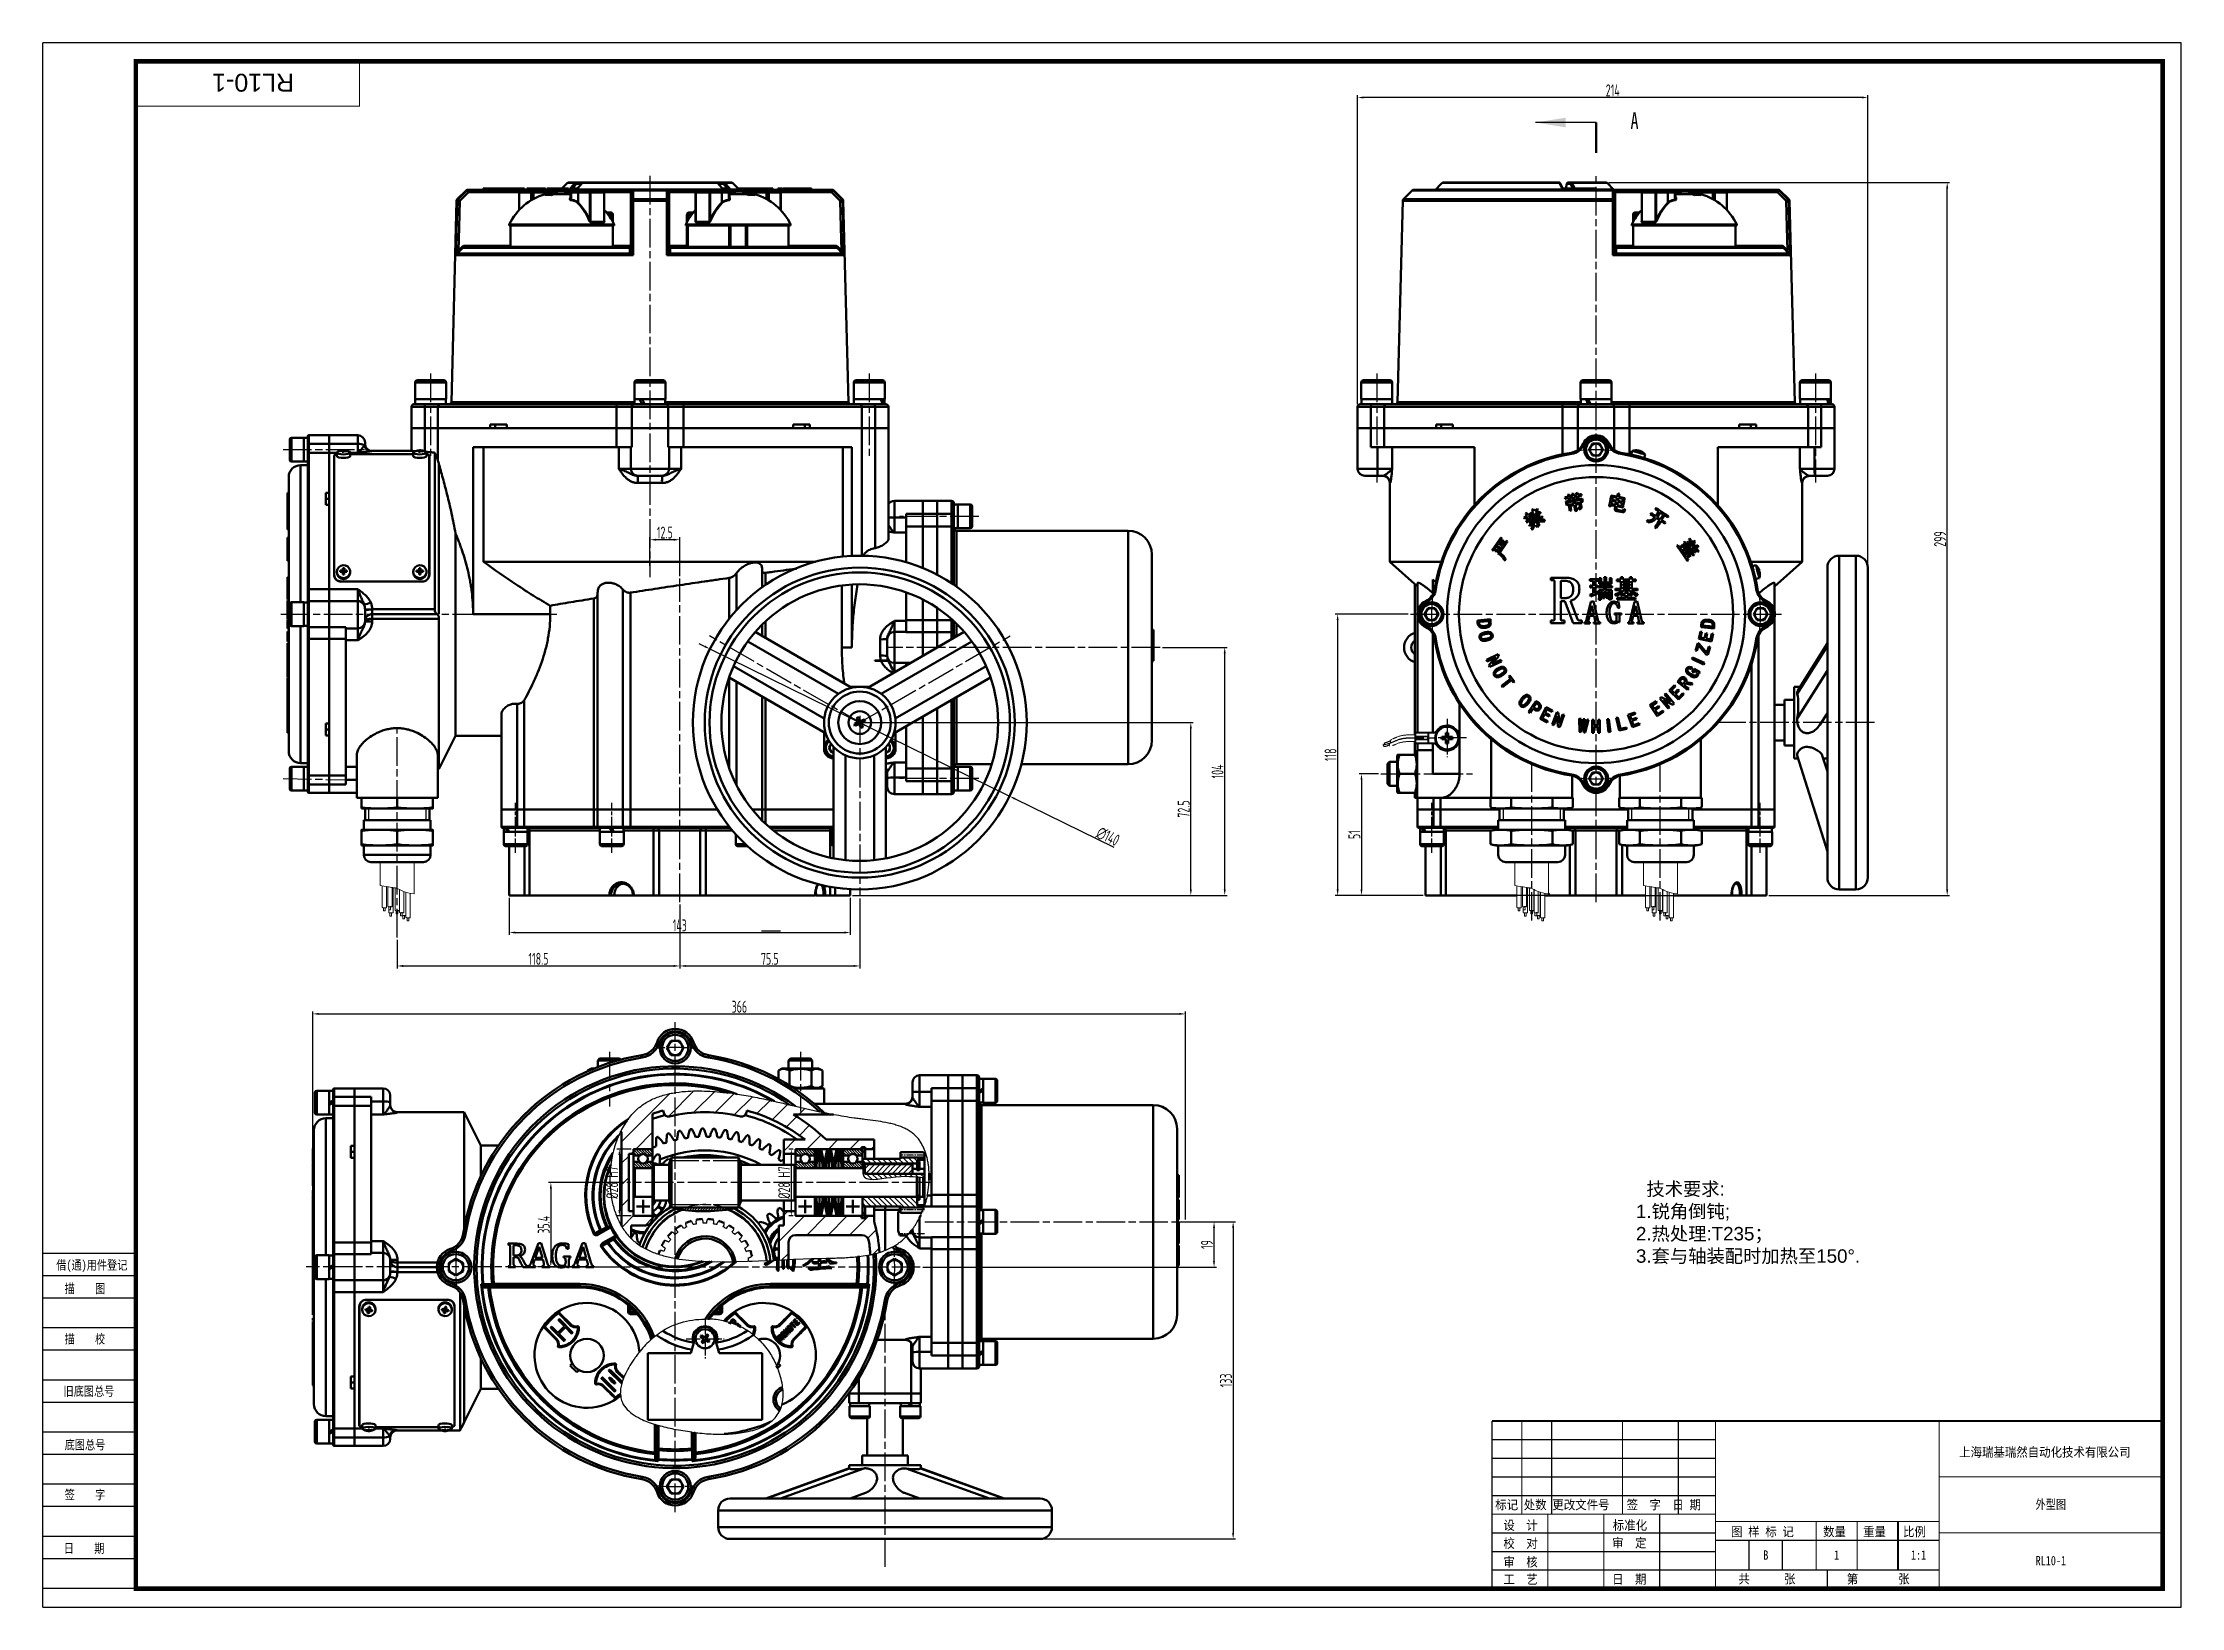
# Model space of a CAD drawing. Header units: millimetres. Extents: x 3338 to 4235, y 1659 to 2315.
import ezdxf

# ---------------------------------------------------------------- set-up
doc = ezdxf.new("R2010")
doc.units = ezdxf.units.MM
for name, pattern in [('AM_ISO08W050', [18, 12, -1.5, 3, -1.5]), ('AM_ISO08W050x2', [9, 6, -0.75, 1.5, -0.75]), ('DIVIDE2', [15.875, 6.35, -3.175, 0, -3.175, 0, -3.175])]:
    doc.linetypes.add(name, pattern=pattern)
doc.layers.add('2-粗实线', color=4, linetype='Continuous')
doc.layers.add('text', color=2, linetype='Continuous')
for name, color, linetype, lineweight in [('4-尺寸线', 7, 'Continuous', 15), ('AM_5', 3, 'Continuous', 25), ('AM_7', 4, 'AM_ISO08W050', 25), ('AM_BOR', 7, 'Continuous', 50), ('CAXA0', 7, 'Continuous', 70), ('剖切线', 1, 'Continuous', 50), ('剖面线', 5, 'Continuous', 20), ('双点划线', 6, 'DIVIDE2', 13), ('粗实线', 7, 'Continuous', 40)]:
    doc.layers.add(name, color=color, linetype=linetype, lineweight=lineweight)
doc.styles.add('SLDTEXTSTYLE0', font='TXT', dxfattribs={"width": 0.7})
doc.styles.get("Standard").update_dxf_attribs({"font": 'arial.ttf'})
doc.styles.add('STYLE1', font='')
doc.styles.add('STYLE5', font='SimSun.ttf', dxfattribs={"width": 0.8, "height": 3})
doc.styles.add('工程字', font='gbenor.shx', dxfattribs={"width": 0.707, "bigfont": 'hztxt.shx'})
doc.styles.get('STYLE1').set_extended_font_data('FangSong_GB2312')
doc.dimstyles.new('AM_GB', dxfattribs={"dimtxt": 3.5, "dimasz": 2.5, "dimexe": 1, "dimexo": 1, "dimgap": 0.5, "dimtad": 1, "dimdsep": 46, "dimtxsty": '工程字', "dimcen": 0, "dimclrd": 256, "dimclre": 256, "dimclrt": 2, "dimadec": 0, "dimazin": 2, "dimtp": 0.1, "dimtm": 0.1, "dimtfac": 0.71, "dimtmove": 0, "dimatfit": 3, "dimfxl": 0, "dimlwd": -1, "dimlwe": -1, "dimarcsym": 0})
doc.dimstyles.new('AM_GB$0', dxfattribs={"dimtxt": 3.5, "dimasz": 2.5, "dimexe": 1, "dimexo": 1, "dimgap": 0.5, "dimtad": 1, "dimdsep": 46, "dimtxsty": '工程字', "dimcen": 0, "dimclrd": 256, "dimclre": 256, "dimclrt": 2, "dimadec": 0, "dimazin": 2, "dimtp": 0.1, "dimtm": 0.1, "dimtfac": 0.71, "dimtmove": 0, "dimatfit": 3, "dimfxl": 0, "dimlwd": -1, "dimlwe": -1, "dimarcsym": 0})
pattern_1 = [(45, (2744.8456, 1452.5553), (-0.561266, 0.561266), [])]
pattern_2 = [(45, (2624.3674, 1185.002), (-4.490128, 4.490128), [])]

msp = doc.modelspace()

# ---------------------------------------------------------------- texts
for s, height, style, width, p in [('借(通)用件登记', 3.9062, 'STYLE1', 0.8, (3343.684, 1800.455)), ('描    图', 3.9062, 'STYLE1', 0.8, (3347.216, 1790.591)), ('描    校', 3.9062, 'STYLE1', 0.8, (3347.18, 1769.458)), ('旧底图总号', 3.9062, 'STYLE1', 0.8, (3346.729, 1747.516)), ('底图总号', 3.9062, 'STYLE1', 0.8, (3347.216, 1725.049)), ('   上海瑞基瑞然自动化技术有限公司', 3.90625, 'STYLE5', 0.9, (4134.572, 1721.981)), ('签    字', 3.9062, 'STYLE1', 0.8, (3347.216, 1704.101)), ('标记 处数 更改文件号   签  字  日 期', 3.90625, 'STYLE5', 0.9, (3947.192, 1699.902)), ('设  计', 3.9062, 'STYLE5', 0.9, (3950.614, 1691.316)), ('标准化', 3.9062, 'STYLE5', 0.9, (3996.508, 1691.316)), ('校  对', 3.9062, 'STYLE5', 0.9, (3950.614, 1683.706)), ('审  定', 3.9062, 'STYLE5', 0.9, (3996.238, 1683.901)), ('图 样 标 记', 3.9062, 'STYLE5', 0.9, (4046.085, 1688.598)), ('数量   重量   比例', 3.90625, 'STYLE5', 0.9, (4084.702, 1688.577)), ('日    期', 3.9062, 'STYLE1', 0.8, (3346.852, 1681.614)), ('审  核', 3.9062, 'STYLE5', 0.9, (3950.614, 1675.901)), ('工  艺', 3.9062, 'STYLE5', 0.9, (3950.614, 1668.578)), ('日  期', 3.9062, 'STYLE5', 0.9, (3996.238, 1668.681)), ('共      张         第       张', 3.90625, 'STYLE5', 0.9, (4049.182, 1668.794))]:
    msp.add_text(s, height=height, dxfattribs=dict(style=style, width=width)).set_placement(p)
at = {"attachment_point": 5, "style": 'STYLE5'}
for s, insert, char_height, width in [('外型图', (4180.216, 1701.815), 3.9062, 93.75), ('B', (4060.684, 1680.721), 3.906, 14.0625), ('1', (4090.372, 1680.721), 3.906, 17.1875), ('1:1', (4124.747, 1680.721), 3.9062, 17.1875), ('RL10-1', (4180.216, 1678.377), 3.9062, 93.75)]:
    msp.add_mtext(s, dxfattribs=dict(at, insert=insert, char_height=char_height, width=width))
at = {"layer": '4-尺寸线', "insert": (3426.241, 2298.401), "char_height": 7.5, "width": 93.75, "attachment_point": 5, "rotation": 180}
msp.add_mtext('RL10-1', dxfattribs=at)
at = {"layer": '4-尺寸线', "insert": (4006.22, 1837.107), "char_height": 5.625, "width": 166.33437, "attachment_point": 1}
msp.add_mtext('  技术要求:\\P1.锐角倒钝;\\P2.热处理:T235；\\P3.套与轴装配时加热至150%%D.', dxfattribs=at)
at = {"layer": 'text', "insert": (4003.946, 2285.977), "char_height": 7, "attachment_point": 1, "style": 'SLDTEXTSTYLE0'}
msp.add_mtext('{\\fSimSun|b0|i0|c0|p2;A}', dxfattribs=at)

# ---------------------------------------------------------------- blocks, each defined once
blk = doc.blocks.new('*D1')
at = {"layer": 'AM_5', "transparency": 16777216}
for p, q in [((3605.18, 1953.64), (3605.18, 1926.84)), ((3486.68, 1938.84), (3486.68, 1926.84)), ((3489.18, 1927.84), (3602.68, 1927.84))]:
    blk.add_line(p, q, dxfattribs=at)
for points in [[(3489.18, 1928.26), (3489.18, 1927.43), (3486.68, 1927.84)], [(3602.68, 1928.26), (3602.68, 1927.43), (3605.18, 1927.84)]]:
    blk.add_solid(points, dxfattribs=at)
at = {"layer": 'Defpoints', "color": 0}
for p in [(3605.18, 1954.64), (3486.68, 1939.84), (3605.18, 1927.84)]:
    blk.add_point(p, dxfattribs=at)
at = {"layer": 'AM_5', "color": 2, "transparency": 16777216, "insert": (3545.93, 1930.84), "char_height": 5, "attachment_point": 5, "style": '工程字'}
blk.add_mtext('118.5', dxfattribs=at)
blk = doc.blocks.new('*D2')
at = {"layer": 'AM_5', "transparency": 16777216}
for p, q in [((3680.68, 1956.14), (3680.68, 1926.84)), ((3605.18, 1953.64), (3605.18, 1926.84)), ((3607.68, 1927.84), (3678.18, 1927.84))]:
    blk.add_line(p, q, dxfattribs=at)
for points in [[(3607.68, 1928.26), (3607.68, 1927.43), (3605.18, 1927.84)], [(3678.18, 1928.26), (3678.18, 1927.43), (3680.68, 1927.84)]]:
    blk.add_solid(points, dxfattribs=at)
at = {"layer": 'Defpoints', "color": 0}
for p in [(3680.68, 1957.14), (3605.18, 1954.64), (3680.68, 1927.84)]:
    blk.add_point(p, dxfattribs=at)
at = {"layer": 'AM_5', "color": 2, "transparency": 16777216, "insert": (3642.93, 1930.84), "char_height": 5, "attachment_point": 5, "style": '工程字'}
blk.add_mtext('75.5', dxfattribs=at)
blk = doc.blocks.new('*D3')
at = {"layer": 'AM_5', "transparency": 16777216}
for p, q in [((3681.68, 2029.93), (3820.52, 2029.93)), ((3819.52, 1959.93), (3819.52, 2027.43)), ((3677.68, 1957.43), (3820.52, 1957.43))]:
    blk.add_line(p, q, dxfattribs=at)
for points in [[(3819.11, 2027.43), (3819.94, 2027.43), (3819.52, 2029.93)], [(3819.11, 1959.93), (3819.94, 1959.93), (3819.52, 1957.43)]]:
    blk.add_solid(points, dxfattribs=at)
at = {"layer": 'Defpoints', "color": 0}
for p in [(3680.68, 2029.93), (3819.52, 2029.93), (3676.68, 1957.43)]:
    blk.add_point(p, dxfattribs=at)
at = {"layer": 'AM_5', "color": 2, "transparency": 16777216, "insert": (3816.52, 1993.68), "char_height": 5, "attachment_point": 5, "rotation": 90, "style": '工程字'}
blk.add_mtext('72.5', dxfattribs=at)
blk = doc.blocks.new('*D4')
at = {"layer": 'AM_5', "transparency": 16777216}
for p, q in [((3807.67, 2061.43), (3834.74, 2061.43)), ((3833.74, 1959.93), (3833.74, 2058.93)), ((3677.68, 1957.43), (3834.74, 1957.43))]:
    blk.add_line(p, q, dxfattribs=at)
for points in [[(3833.32, 2058.93), (3834.16, 2058.93), (3833.74, 2061.43)], [(3833.32, 1959.93), (3834.16, 1959.93), (3833.74, 1957.43)]]:
    blk.add_solid(points, dxfattribs=at)
at = {"layer": 'Defpoints', "color": 0}
for p in [(3806.67, 2061.43), (3833.74, 2061.43), (3676.68, 1957.43)]:
    blk.add_point(p, dxfattribs=at)
at = {"layer": 'AM_5', "color": 2, "transparency": 16777216, "insert": (3830.74, 2009.43), "char_height": 5, "attachment_point": 5, "rotation": 90, "style": '工程字'}
blk.add_mtext('104', dxfattribs=at)
blk = doc.blocks.new('*D5')
at = {"layer": 'AM_5', "transparency": 16777216}
for p, q in [((3994.78, 2256.43), (4137.75, 2256.43)), ((4136.75, 1959.93), (4136.75, 2253.93)), ((4061.98, 1957.43), (4137.75, 1957.43))]:
    blk.add_line(p, q, dxfattribs=at)
for points in [[(4136.33, 2253.93), (4137.16, 2253.93), (4136.75, 2256.43)], [(4136.33, 1959.93), (4137.16, 1959.93), (4136.75, 1957.43)]]:
    blk.add_solid(points, dxfattribs=at)
at = {"layer": 'Defpoints', "color": 0}
for p in [(3993.78, 2256.43), (4136.75, 2256.43), (4060.98, 1957.43)]:
    blk.add_point(p, dxfattribs=at)
at = {"layer": 'AM_5', "color": 2, "transparency": 16777216, "insert": (4133.75, 2106.93), "char_height": 5, "attachment_point": 5, "rotation": 90, "style": '工程字'}
blk.add_mtext('299', dxfattribs=at)
blk = doc.blocks.new('*D6')
at = {"layer": 'AM_5', "transparency": 16777216}
for p, q in [((3889.48, 2163.43), (3889.48, 2293.14)), ((4100.98, 2292.14), (3891.98, 2292.14)), ((4103.48, 2095.93), (4103.48, 2293.14))]:
    blk.add_line(p, q, dxfattribs=at)
for points in [[(3891.98, 2292.56), (3891.98, 2291.73), (3889.48, 2292.14)], [(4100.98, 2292.56), (4100.98, 2291.73), (4103.48, 2292.14)]]:
    blk.add_solid(points, dxfattribs=at)
at = {"layer": 'Defpoints', "color": 0}
for p in [(3889.48, 2292.14), (3889.48, 2162.43), (4103.48, 2094.93)]:
    blk.add_point(p, dxfattribs=at)
at = {"layer": 'AM_5', "color": 2, "transparency": 16777216, "insert": (3996.48, 2295.14), "char_height": 5, "attachment_point": 5, "style": '工程字'}
blk.add_mtext('214', dxfattribs=at)
blk = doc.blocks.new('*D7')
at = {"layer": 'AM_5', "transparency": 16777216}
for p, q in [((3910.7, 2075.43), (3880.1, 2075.43)), ((3881.1, 2072.93), (3881.1, 1959.93)), ((3916.98, 1957.43), (3880.1, 1957.43))]:
    blk.add_line(p, q, dxfattribs=at)
for points in [[(3880.69, 2072.93), (3881.52, 2072.93), (3881.1, 2075.43)], [(3880.69, 1959.93), (3881.52, 1959.93), (3881.1, 1957.43)]]:
    blk.add_solid(points, dxfattribs=at)
at = {"layer": 'Defpoints', "color": 0}
for p in [(3911.7, 2075.43), (3881.1, 1957.43), (3917.98, 1957.43)]:
    blk.add_point(p, dxfattribs=at)
at = {"layer": 'AM_5', "color": 2, "transparency": 16777216, "insert": (3878.1, 2016.43), "char_height": 5, "attachment_point": 5, "rotation": 90, "style": '工程字'}
blk.add_mtext('118', dxfattribs=at)
blk = doc.blocks.new('*D8')
at = {"layer": 'AM_5', "transparency": 16777216}
for p, q in [((3898.19, 2008.43), (3890.1, 2008.43)), ((3891.1, 2005.93), (3891.1, 1959.93)), ((3916.98, 1957.43), (3890.1, 1957.43))]:
    blk.add_line(p, q, dxfattribs=at)
for points in [[(3890.69, 2005.93), (3891.52, 2005.93), (3891.1, 2008.43)], [(3890.69, 1959.93), (3891.52, 1959.93), (3891.1, 1957.43)]]:
    blk.add_solid(points, dxfattribs=at)
at = {"layer": 'Defpoints', "color": 0}
for p in [(3899.19, 2008.43), (3891.1, 1957.43), (3917.98, 1957.43)]:
    blk.add_point(p, dxfattribs=at)
at = {"layer": 'AM_5', "color": 2, "transparency": 16777216, "insert": (3888.1, 1982.93), "char_height": 5, "attachment_point": 5, "rotation": 90, "style": '工程字'}
blk.add_mtext('51', dxfattribs=at)
blk = doc.blocks.new('*D9')
at = {"layer": 'AM_5', "transparency": 16777216}
for p, q in [((3592.68, 2095.64), (3592.68, 2107.64)), ((3602.67, 2106.64), (3595.18, 2106.64)), ((3605.17, 2091.38), (3605.17, 2107.64))]:
    blk.add_line(p, q, dxfattribs=at)
for points in [[(3595.18, 2107.05), (3595.18, 2106.22), (3592.68, 2106.64)], [(3602.67, 2107.05), (3602.67, 2106.22), (3605.17, 2106.64)]]:
    blk.add_solid(points, dxfattribs=at)
at = {"layer": 'Defpoints', "color": 0}
for p in [(3592.68, 2106.64), (3592.68, 2094.64), (3605.17, 2090.38)]:
    blk.add_point(p, dxfattribs=at)
at = {"layer": 'AM_5', "color": 2, "transparency": 16777216, "insert": (3598.92, 2109.64), "char_height": 5, "attachment_point": 5, "style": '工程字'}
blk.add_mtext('12.5', dxfattribs=at)
blk = doc.blocks.new('*D10')
at = {"layer": 'AM_5', "transparency": 16777216}
for p, q in [((3581.98, 1836.99), (3550.12, 1836.99)), ((3551.12, 1834.49), (3551.12, 1804.06)), ((3581.98, 1801.56), (3550.12, 1801.56))]:
    blk.add_line(p, q, dxfattribs=at)
for points in [[(3550.71, 1834.49), (3551.54, 1834.49), (3551.12, 1836.99)], [(3550.71, 1804.06), (3551.54, 1804.06), (3551.12, 1801.56)]]:
    blk.add_solid(points, dxfattribs=at)
at = {"layer": 'Defpoints', "color": 0}
for p in [(3582.98, 1836.99), (3551.12, 1801.56), (3582.98, 1801.56)]:
    blk.add_point(p, dxfattribs=at)
at = {"layer": 'AM_5', "color": 2, "transparency": 16777216, "insert": (3548.12, 1819.27), "char_height": 5, "attachment_point": 5, "rotation": 90, "style": '工程字'}
blk.add_mtext('35.4', dxfattribs=at)
blk = doc.blocks.new('*D11')
at = {"layer": 'AM_5', "transparency": 16777216}
for p, q in [((3818.27, 1820.49), (3830.27, 1820.49)), ((3829.27, 1803.99), (3829.27, 1817.99)), ((3707.07, 1801.49), (3830.27, 1801.49))]:
    blk.add_line(p, q, dxfattribs=at)
for points in [[(3828.85, 1817.99), (3829.68, 1817.99), (3829.27, 1820.49)], [(3828.85, 1803.99), (3829.68, 1803.99), (3829.27, 1801.49)]]:
    blk.add_solid(points, dxfattribs=at)
at = {"layer": 'Defpoints', "color": 0}
for p in [(3817.27, 1820.49), (3829.27, 1820.49), (3706.07, 1801.49)]:
    blk.add_point(p, dxfattribs=at)
at = {"layer": 'AM_5', "color": 2, "transparency": 16777216, "insert": (3826.27, 1810.99), "char_height": 5, "attachment_point": 5, "rotation": 90, "style": '工程字'}
blk.add_mtext('19', dxfattribs=at)
blk = doc.blocks.new('*D12')
at = {"layer": 'AM_5', "transparency": 16777216}
for p, q in [((3584.77, 1850.99), (3578.85, 1850.99)), ((3579.85, 1848.49), (3579.85, 1825.49)), ((3584.77, 1822.99), (3578.85, 1822.99))]:
    blk.add_line(p, q, dxfattribs=at)
for points in [[(3579.44, 1848.49), (3580.27, 1848.49), (3579.85, 1850.99)], [(3579.44, 1825.49), (3580.27, 1825.49), (3579.85, 1822.99)]]:
    blk.add_solid(points, dxfattribs=at)
at = {"layer": 'Defpoints', "color": 0}
for p in [(3585.77, 1850.99), (3579.85, 1822.99), (3585.77, 1822.99)]:
    blk.add_point(p, dxfattribs=at)
at = {"layer": 'AM_5', "color": 2, "transparency": 16777216, "insert": (3576.85, 1836.99), "char_height": 5, "attachment_point": 5, "rotation": 90, "style": '工程字'}
blk.add_mtext('%%c28{}{\\C2; H7}', dxfattribs=at)
blk = doc.blocks.new('*D13')
at = {"layer": 'AM_5', "transparency": 16777216}
for p, q in [((3652.77, 1850.99), (3650.96, 1850.99)), ((3651.96, 1848.49), (3651.96, 1825.49)), ((3652.77, 1822.99), (3650.96, 1822.99))]:
    blk.add_line(p, q, dxfattribs=at)
for points in [[(3651.55, 1848.49), (3652.38, 1848.49), (3651.96, 1850.99)], [(3651.55, 1825.49), (3652.38, 1825.49), (3651.96, 1822.99)]]:
    blk.add_solid(points, dxfattribs=at)
at = {"layer": 'Defpoints', "color": 0}
for p in [(3653.77, 1850.99), (3651.96, 1822.99), (3653.77, 1822.99)]:
    blk.add_point(p, dxfattribs=at)
at = {"layer": 'AM_5', "color": 2, "transparency": 16777216, "insert": (3648.96, 1836.99), "char_height": 5, "attachment_point": 5, "rotation": 90, "style": '工程字'}
blk.add_mtext('%%c28{}{\\C2; H7}', dxfattribs=at)
blk = doc.blocks.new('*D14')
at = {"layer": 'AM_5', "transparency": 16777216}
for p, q in [((3533.68, 1956.43), (3533.68, 1940.86)), ((3676.68, 1956.43), (3676.68, 1940.86)), ((3536.18, 1941.86), (3674.18, 1941.86))]:
    blk.add_line(p, q, dxfattribs=at)
for points in [[(3536.18, 1942.27), (3536.18, 1941.44), (3533.68, 1941.86)], [(3674.18, 1942.27), (3674.18, 1941.44), (3676.68, 1941.86)]]:
    blk.add_solid(points, dxfattribs=at)
at = {"layer": 'Defpoints', "color": 0}
for p in [(3533.68, 1957.43), (3676.68, 1957.43), (3676.68, 1941.86)]:
    blk.add_point(p, dxfattribs=at)
at = {"layer": 'AM_5', "color": 2, "transparency": 16777216, "insert": (3605.18, 1944.86), "char_height": 5, "attachment_point": 5, "style": '工程字'}
blk.add_mtext('143', dxfattribs=at)
blk = doc.blocks.new('*D15')
at = {"layer": 'AM_5', "transparency": 16777216}
for p, q in [((3451.27, 1802.64), (3451.27, 1908.73)), ((3453.77, 1907.73), (3814.77, 1907.73)), ((3817.27, 1821.49), (3817.27, 1908.73))]:
    blk.add_line(p, q, dxfattribs=at)
for points in [[(3453.77, 1908.15), (3453.77, 1907.32), (3451.27, 1907.73)], [(3814.77, 1908.15), (3814.77, 1907.32), (3817.27, 1907.73)]]:
    blk.add_solid(points, dxfattribs=at)
at = {"layer": 'Defpoints', "color": 0}
for p in [(3817.27, 1907.73), (3817.27, 1820.49), (3451.27, 1801.64)]:
    blk.add_point(p, dxfattribs=at)
at = {"layer": 'AM_5', "color": 2, "transparency": 16777216, "insert": (3630.2, 1910.73), "char_height": 5, "attachment_point": 5, "style": '工程字'}
blk.add_mtext('366', dxfattribs=at)
blk = doc.blocks.new('*D16')
at = {"layer": 'AM_5', "transparency": 16777216}
for p, q in [((3814.77, 1820.49), (3838.27, 1820.49)), ((3837.27, 1817.99), (3837.27, 1689.99)), ((3757.27, 1687.49), (3838.27, 1687.49))]:
    blk.add_line(p, q, dxfattribs=at)
for points in [[(3836.85, 1817.99), (3837.68, 1817.99), (3837.27, 1820.49)], [(3836.85, 1689.99), (3837.68, 1689.99), (3837.27, 1687.49)]]:
    blk.add_solid(points, dxfattribs=at)
at = {"layer": 'Defpoints', "color": 0}
for p in [(3813.77, 1820.49), (3756.27, 1687.49), (3837.27, 1687.49)]:
    blk.add_point(p, dxfattribs=at)
at = {"layer": 'AM_5', "color": 2, "transparency": 16777216, "insert": (3834.27, 1753.99), "char_height": 5, "attachment_point": 5, "rotation": 90, "style": '工程字'}
blk.add_mtext('133', dxfattribs=at)
blk = doc.blocks.new('*D17')
at = {"layer": 'AM_5', "transparency": 16777216}
for p, q in [((3615.61, 2061.9), (3613.37, 2063.01)), ((3617.85, 2060.8), (3743.51, 1999.06)), ((3787.33, 1977.53), (3745.75, 1997.96))]:
    blk.add_line(p, q, dxfattribs=at)
for points in [[(3615.79, 2062.28), (3615.43, 2061.53), (3617.85, 2060.8)], [(3745.93, 1998.33), (3745.57, 1997.58), (3743.51, 1999.06)]]:
    blk.add_solid(points, dxfattribs=at)
at = {"layer": 'Defpoints', "color": 0}
for p in [(3617.85, 2060.8), (3743.51, 1999.06)]:
    blk.add_point(p, dxfattribs=at)
at = {"layer": 'AM_5', "color": 2, "transparency": 16777216, "insert": (3784.76, 1982.13), "char_height": 5, "attachment_point": 5, "rotation": 333.83207, "style": '工程字'}
blk.add_mtext('∅140', dxfattribs=at)

# ---------------------------------------------------------------- dimensions: what is measured, and where the dimension line sits
at = {"layer": 'AM_5'}
dim = msp.add_linear_dim(base=(3889.484, 2292.142), p1=(4103.484, 2094.931), p2=(3889.484, 2162.431), dimstyle='AM_GB$0', override={"dimtxt": 5}, dxfattribs=at)
dim.commit()
dim.dimension.update_dxf_attribs({"geometry": '*D6', "text_midpoint": (3996.484, 2292.142), "dimtype": 160})
for base, p1, p2, override, picture, middle in [((4136.747, 2256.431), (4060.984, 1957.431), (3993.777, 2256.431), {"dimtxt": 5}, '*D5', (4133.747, 2106.931)), ((3833.741, 2061.431), (3676.68, 1957.431), (3806.674, 2061.431), {"dimtxt": 5}, '*D4', (3830.741, 2009.431)), ((3819.524, 2029.931), (3676.68, 1957.431), (3680.68, 2029.931), {"dimtxt": 5}, '*D3', (3816.524, 1993.681)), ((3891.102, 1957.431), (3899.19, 2008.431), (3917.984, 1957.431), {"dimtxt": 5}, '*D8', (3888.102, 1982.931)), ((3551.122, 1801.562), (3582.98, 1836.988), (3582.98, 1801.562), {"dimtxt": 5, "dimdec": 1}, '*D10', (3548.122, 1819.275)), ((3829.268, 1820.488), (3706.068, 1801.486), (3817.268, 1820.488), {"dimtxt": 5}, '*D11', (3826.268, 1810.987)), ((3837.267, 1687.488), (3813.774, 1820.488), (3756.274, 1687.488), {"dimtxt": 5}, '*D16', (3834.267, 1753.988))]:
    dim = msp.add_linear_dim(base=base, p1=p1, p2=p2, angle=90, dimstyle='AM_GB$0', override=override, dxfattribs=at)
    dim.commit()
    dim.dimension.update_dxf_attribs({"geometry": picture, "text_midpoint": middle})
for base, p1, p2, override, picture, middle in [((3592.68, 2106.637), (3605.17, 2090.383), (3592.68, 2094.637), {"dimtxt": 5, "dimdec": 1}, '*D9', (3598.925, 2109.637)), ((3676.68, 1941.855), (3533.68, 1957.431), (3676.68, 1957.431), {"dimtxt": 5}, '*D14', (3605.18, 1944.855)), ((3680.68, 1927.843), (3605.18, 1954.637), (3680.68, 1957.137), {"dimtxt": 5}, '*D2', (3642.93, 1930.843)), ((3605.18, 1927.843), (3486.68, 1939.843), (3605.18, 1954.637), {"dimtxt": 5}, '*D1', (3545.93, 1930.843))]:
    dim = msp.add_linear_dim(base=base, p1=p1, p2=p2, dimstyle='AM_GB$0', override=override, dxfattribs=at)
    dim.commit()
    dim.dimension.update_dxf_attribs({"geometry": picture, "text_midpoint": middle})
dim = msp.add_linear_dim(base=(3881.102, 1957.431), p1=(3911.696, 2075.431), p2=(3917.984, 1957.431), angle=90, dimstyle='AM_GB$0', override={"dimtxt": 5}, dxfattribs=at)
dim.commit()
dim.dimension.update_dxf_attribs({"geometry": '*D7', "text_midpoint": (3881.102, 2016.431), "dimtype": 160})
dim = msp.add_diameter_dim_2p(p1=(3617.855, 2060.802), p2=(3743.505, 1999.061), dimstyle='AM_GB', override={"dimtxt": 5}, dxfattribs=at)
dim.commit()
dim.dimension.update_dxf_attribs({"geometry": '*D17', "text_midpoint": (3783.44, 1979.438), "dimtype": 163})
dim = msp.add_linear_dim(base=(3817.268, 1907.733), p1=(3451.274, 1801.643), p2=(3817.268, 1820.488), text='366', dimstyle='AM_GB$0', override={"dimtxt": 5}, dxfattribs=at)
dim.commit()
dim.dimension.update_dxf_attribs({"geometry": '*D15', "text_midpoint": (3630.199, 1907.733), "dimtype": 160})
dim = msp.add_linear_dim(base=(3579.852, 1822.988), p1=(3585.774, 1850.988), p2=(3585.774, 1822.988), angle=90, text='%%c<>{}{\\C2; H7}', dimstyle='AM_GB$0', override={"dimtxt": 5, "dimtdec": 3}, dxfattribs=at)
dim.commit()
dim.dimension.update_dxf_attribs({"geometry": '*D12', "text_midpoint": (3579.852, 1836.988), "dimtype": 160})
dim = msp.add_linear_dim(base=(3651.964, 1822.988), p1=(3653.774, 1850.988), p2=(3653.774, 1822.988), angle=90, text='%%c<>{}{\\C2; H7}', dimstyle='AM_GB$0', override={"dimtxt": 5, "dimtp": 0.1, "dimtm": 0.1, "dimtdec": 3, "dimtzin": 8}, dxfattribs=at)
dim.commit()
dim.dimension.update_dxf_attribs({"geometry": '*D13', "text_midpoint": (3648.964, 1836.988)})

# ---------------------------------------------------------------- hatches: boundary and pattern name
at = {"layer": '剖面线'}
h = msp.add_hatch(dxfattribs=at)
h.set_pattern_fill('ANSI31', color=256, scale=2, style=0)
h.set_pattern_definition(pattern_2)
edge = h.paths.add_edge_path(flags=0)
edge.add_line((3580.774, 1857.275), (3580.774, 1818.691))
edge.add_spline(control_points=[(3580.774, 1818.691), (3581.908, 1816.78), (3583.24, 1815.044), (3584.774, 1813.539)], knot_values=[0.088397, 0.088397, 0.088397, 0.088397, 0.1083256, 0.1083256, 0.1083256, 0.1083256], weights=[1, 1, 1, 1], degree=3, periodic=0)
edge.add_line((3584.774, 1813.539), (3584.774, 1818.988))
edge.add_line((3584.774, 1818.988), (3590.774, 1818.988))
edge.add_arc((3590.774, 1821.988), 3, 270, 360)
edge.add_line((3593.774, 1821.988), (3593.774, 1822.988))
edge.add_line((3593.774, 1822.988), (3585.774, 1822.988))
edge.add_line((3585.774, 1822.988), (3585.774, 1824.988))
edge.add_line((3585.774, 1824.988), (3583.774, 1824.988))
edge.add_line((3583.774, 1824.988), (3583.774, 1848.988))
edge.add_line((3583.774, 1848.988), (3585.774, 1848.988))
edge.add_line((3585.774, 1848.988), (3585.774, 1850.988))
edge.add_line((3585.774, 1850.988), (3593.774, 1850.988))
edge.add_line((3593.774, 1850.988), (3593.774, 1865.831))
edge.add_arc((3615.774, 1801.488), 68, 105, 108.876504, ccw=False)
edge.add_line((3598.174, 1867.171), (3598.441, 1866.176))
edge.add_arc((3600.373, 1866.694), 2, 195, 283.289424)
edge.add_arc((3615.774, 1801.488), 65, 76.710576, 103.289424, ccw=False)
edge.add_arc((3631.175, 1866.694), 2, 256.710576, 345)
edge.add_line((3633.107, 1866.176), (3633.374, 1867.171))
edge.add_arc((3615.774, 1801.488), 68, 51.884188, 75, ccw=False)
edge.add_line((3657.747, 1854.988), (3648.774, 1854.988))
edge.add_line((3648.774, 1854.988), (3648.774, 1848.988))
edge.add_line((3648.774, 1848.988), (3653.774, 1848.988))
edge.add_line((3653.774, 1848.988), (3653.774, 1850.988))
edge.add_line((3653.774, 1850.988), (3681.474, 1850.988))
edge.add_line((3681.474, 1850.988), (3681.474, 1851.888))
edge.add_line((3681.474, 1851.888), (3682.974, 1851.888))
edge.add_line((3682.974, 1851.888), (3682.974, 1850.988))
edge.add_line((3682.974, 1850.988), (3686.774, 1850.988))
edge.add_line((3686.774, 1850.988), (3686.774, 1854.988))
edge.add_line((3686.774, 1854.988), (3666.62, 1854.988))
edge.add_arc((3614.774, 1801.488), 74.5, 45.899505, 59.211225)
edge.add_line((3652.909, 1865.488), (3669.603, 1865.488))
edge.add_spline(control_points=[(3669.603, 1865.488), (3652.487, 1868.775), (3628.604, 1876.853), (3592.485, 1875.113), (3582.777, 1863.126), (3580.471, 1858.589)], knot_values=[0.6903793, 0.6903793, 0.6903793, 0.6903793, 0.8399989, 0.9302712, 0.9735005, 0.9735005, 0.9735005, 0.9735005], weights=[1, 1, 1, 1, 1, 1], degree=3, periodic=0)
edge.add_arc((3577.774, 1857.275), 3, 0, 25.968505, ccw=False)
h = msp.add_hatch(dxfattribs=at)
h.set_pattern_fill('ANSI31', color=256, scale=0.25, angle=90)
h.set_pattern_definition([(135, (2744.8456, 1452.5553), (-0.561266, -0.561266), [])])
edge = h.paths.add_edge_path()
edge.add_spline(control_points=[(3593.774, 1850.688), (3593.772, 1850.715), (3593.767, 1850.776), (3593.724, 1850.863), (3593.653, 1850.936), (3593.565, 1850.98), (3593.503, 1850.985), (3593.474, 1850.988)], knot_values=[0, 0, 0, 0, 0.1733637, 0.3880243, 0.6026863, 0.8173492, 1, 1, 1, 1], degree=3, periodic=0)
edge.add_line((3593.474, 1850.988), (3586.074, 1850.988))
edge.add_spline(control_points=[(3586.074, 1850.988), (3586.058, 1850.987), (3586.009, 1850.985), (3585.929, 1850.957), (3585.848, 1850.894), (3585.793, 1850.808), (3585.775, 1850.734), (3585.774, 1850.694), (3585.774, 1850.688)], knot_values=[0, 0, 0, 0, 0.0996014, 0.3142574, 0.5289107, 0.7435722, 0.9582292, 1, 1, 1, 1], degree=3, periodic=0)
edge.add_line((3585.774, 1850.688), (3585.774, 1848.988))
edge.add_line((3585.774, 1848.988), (3585.774, 1848.321))
edge.add_line((3585.774, 1848.321), (3588.297, 1848.321))
edge.add_arc((3589.774, 1846.988), 1.99, 42.068561, 137.931439, ccw=False)
edge.add_line((3591.251, 1848.321), (3593.774, 1848.321))
edge.add_line((3593.774, 1848.321), (3593.774, 1850.688))
edge = h.paths.add_edge_path()
edge.add_line((3593.774, 1845.654), (3591.251, 1845.654))
edge.add_arc((3589.774, 1846.988), 1.99, 222.068561, 317.931439, ccw=False)
edge.add_line((3588.297, 1845.654), (3585.774, 1845.654))
edge.add_line((3585.774, 1845.654), (3585.774, 1843.288))
edge.add_spline(control_points=[(3585.774, 1843.288), (3585.775, 1843.266), (3585.779, 1843.21), (3585.815, 1843.125), (3585.883, 1843.049), (3585.973, 1842.998), (3586.04, 1842.991), (3586.074, 1842.988)], knot_values=[0, 0, 0, 0, 0.1416601, 0.3563491, 0.5710418, 0.7857319, 1, 1, 1, 1], degree=3, periodic=0)
edge.add_line((3586.074, 1842.988), (3593.474, 1842.988))
edge.add_spline(control_points=[(3593.474, 1842.988), (3593.485, 1842.988), (3593.529, 1842.99), (3593.605, 1843.012), (3593.689, 1843.07), (3593.749, 1843.154), (3593.772, 1843.231), (3593.774, 1843.276), (3593.774, 1843.288)], knot_values=[0, 0, 0, 0, 0.0676886, 0.2823348, 0.4969812, 0.7116384, 0.9262906, 1, 1, 1, 1], degree=3, periodic=0)
edge.add_line((3593.774, 1843.288), (3593.774, 1845.654))
h = msp.add_hatch(dxfattribs=at)
h.set_pattern_fill('ANSI31', color=256, scale=0.25, angle=90)
h.set_pattern_definition([(135, (2812.8456, 1452.5553), (-0.561266, -0.561266), [])])
edge = h.paths.add_edge_path()
edge.add_spline(control_points=[(3661.774, 1850.688), (3661.772, 1850.715), (3661.767, 1850.776), (3661.724, 1850.863), (3661.653, 1850.936), (3661.565, 1850.98), (3661.503, 1850.985), (3661.474, 1850.988)], knot_values=[0, 0, 0, 0, 0.1733637, 0.3880243, 0.6026863, 0.8173492, 1, 1, 1, 1], degree=3, periodic=0)
edge.add_line((3661.474, 1850.988), (3654.074, 1850.988))
edge.add_spline(control_points=[(3654.074, 1850.988), (3654.058, 1850.987), (3654.009, 1850.985), (3653.929, 1850.957), (3653.848, 1850.894), (3653.793, 1850.808), (3653.775, 1850.734), (3653.774, 1850.694), (3653.774, 1850.688)], knot_values=[0, 0, 0, 0, 0.0996014, 0.3142574, 0.5289107, 0.7435722, 0.9582292, 1, 1, 1, 1], degree=3, periodic=0)
edge.add_line((3653.774, 1850.688), (3653.774, 1848.988))
edge.add_line((3653.774, 1848.988), (3653.774, 1848.321))
edge.add_line((3653.774, 1848.321), (3656.297, 1848.321))
edge.add_arc((3657.774, 1846.988), 1.99, 42.068561, 137.931439, ccw=False)
edge.add_line((3659.251, 1848.321), (3661.774, 1848.321))
edge.add_line((3661.774, 1848.321), (3661.774, 1850.688))
edge = h.paths.add_edge_path()
edge.add_line((3661.774, 1845.654), (3659.251, 1845.654))
edge.add_arc((3657.774, 1846.988), 1.99, 222.068561, 317.931439, ccw=False)
edge.add_line((3656.297, 1845.654), (3653.774, 1845.654))
edge.add_line((3653.774, 1845.654), (3653.774, 1843.288))
edge.add_spline(control_points=[(3653.774, 1843.288), (3653.775, 1843.266), (3653.779, 1843.21), (3653.815, 1843.125), (3653.883, 1843.049), (3653.973, 1842.998), (3654.04, 1842.991), (3654.074, 1842.988)], knot_values=[0, 0, 0, 0, 0.1416601, 0.3563491, 0.5710418, 0.7857319, 1, 1, 1, 1], degree=3, periodic=0)
edge.add_line((3654.074, 1842.988), (3661.474, 1842.988))
edge.add_spline(control_points=[(3661.474, 1842.988), (3661.485, 1842.988), (3661.529, 1842.99), (3661.605, 1843.012), (3661.689, 1843.07), (3661.749, 1843.154), (3661.772, 1843.231), (3661.774, 1843.276), (3661.774, 1843.288)], knot_values=[0, 0, 0, 0, 0.0676886, 0.2823348, 0.4969812, 0.7116384, 0.9262906, 1, 1, 1, 1], degree=3, periodic=0)
edge.add_line((3661.774, 1843.288), (3661.774, 1845.654))
h = msp.add_hatch(dxfattribs=at)
h.set_pattern_fill('ANSI31', color=256, scale=0.5, angle=90, style=0)
h.set_pattern_definition([(135, (3666.864, 1826.334), (-1.12253, -1.12253), [])])
h.paths.add_polyline_path([(3666.559, 1829.288), (3666.525, 1829.281), (3665.774, 1829.133), (3666.989, 1822.988), (3667.774, 1823.143)])
h.paths.add_polyline_path([(3662.559, 1829.288), (3662.525, 1829.281), (3661.774, 1829.133), (3662.989, 1822.988), (3663.774, 1823.143)])
h.paths.add_polyline_path([(3671.774, 1850.833), (3670.989, 1850.988), (3669.774, 1844.843), (3670.525, 1844.694), (3670.559, 1844.688)])
h.paths.add_polyline_path([(3667.774, 1850.833), (3666.989, 1850.988), (3665.774, 1844.843), (3666.525, 1844.694), (3666.559, 1844.688)])
h.paths.add_polyline_path([(3663.774, 1850.833), (3662.989, 1850.988), (3661.774, 1844.843), (3662.525, 1844.694), (3662.559, 1844.688)])
edge = h.paths.add_edge_path()
edge.add_spline(control_points=[(3670.989, 1822.988), (3671.251, 1823.04), (3671.512, 1823.091), (3671.774, 1823.143)], knot_values=[0.0220408, 0.0220408, 0.0220408, 0.0220408, 0.0228408, 0.0228408, 0.0228408, 0.0228408], weights=[1, 1, 1, 1], degree=3, periodic=0)
edge.add_spline(control_points=[(3671.774, 1823.143), (3671.369, 1825.191), (3670.964, 1827.24), (3670.559, 1829.288)], knot_values=[0.0169521, 0.0169521, 0.0169521, 0.0169521, 0.0232159, 0.0232159, 0.0232159, 0.0232159], weights=[1, 1, 1, 1], degree=3, periodic=0)
edge.add_spline(control_points=[(3670.559, 1829.288), (3670.548, 1829.286), (3670.536, 1829.284), (3670.525, 1829.281), (3670.275, 1829.232), (3670.024, 1829.182), (3669.774, 1829.133)], knot_values=[0.0128748, 0.0128748, 0.0128748, 0.0128748, 0.0129089, 0.0129089, 0.0129089, 0.0136748, 0.0136748, 0.0136748, 0.0136748], weights=[1, 1, 1, 1, 1, 1, 1], degree=3, periodic=0)
edge.add_spline(control_points=[(3669.774, 1829.133), (3670.179, 1827.084), (3670.584, 1825.036), (3670.989, 1822.988)], knot_values=[0.0394417, 0.0394417, 0.0394417, 0.0394417, 0.0457247, 0.0457247, 0.0457247, 0.0457247], weights=[1, 1, 1, 1], degree=3, periodic=0)
h = msp.add_hatch(dxfattribs=at)
h.set_pattern_fill('ANSI31', color=256, scale=0.5, style=0)
h.set_pattern_definition([(45, (3668.7831, 1847.2174), (-1.12253, 1.12253), [])])
h.paths.add_polyline_path([(3668.559, 1850.988), (3667.774, 1850.833), (3668.989, 1844.688), (3669.774, 1844.843)])
h.paths.add_polyline_path([(3664.559, 1850.988), (3663.774, 1850.833), (3664.989, 1844.688), (3665.774, 1844.843)])
h.paths.add_polyline_path([(3673.774, 1829.133), (3672.989, 1829.288), (3671.774, 1823.143), (3672.559, 1822.988)])
h.paths.add_polyline_path([(3669.774, 1829.133), (3668.989, 1829.288), (3667.774, 1823.143), (3668.559, 1822.988)])
h.paths.add_polyline_path([(3665.774, 1829.133), (3664.989, 1829.288), (3663.774, 1823.143), (3664.559, 1822.988)])
edge = h.paths.add_edge_path()
edge.add_spline(control_points=[(3672.559, 1850.988), (3672.297, 1850.936), (3672.036, 1850.884), (3671.774, 1850.833)], knot_values=[0.0000002, 0.0000002, 0.0000002, 0.0000002, 0.0008002, 0.0008002, 0.0008002, 0.0008002], weights=[1, 1, 1, 1], degree=3, periodic=0)
edge.add_spline(control_points=[(3671.774, 1850.833), (3672.179, 1848.784), (3672.584, 1846.736), (3672.989, 1844.688)], knot_values=[0.018209, 0.018209, 0.018209, 0.018209, 0.0244729, 0.0244729, 0.0244729, 0.0244729], weights=[1, 1, 1, 1], degree=3, periodic=0)
edge.add_spline(control_points=[(3672.989, 1844.688), (3673.251, 1844.74), (3673.512, 1844.791), (3673.774, 1844.843)], knot_values=[0.0000002, 0.0000002, 0.0000002, 0.0000002, 0.0008002, 0.0008002, 0.0008002, 0.0008002], weights=[1, 1, 1, 1], degree=3, periodic=0)
edge.add_spline(control_points=[(3673.774, 1844.843), (3673.369, 1846.891), (3672.964, 1848.94), (3672.559, 1850.988)], knot_values=[0.0406813, 0.0406813, 0.0406813, 0.0406813, 0.0469643, 0.0469643, 0.0469643, 0.0469643], weights=[1, 1, 1, 1], degree=3, periodic=0)
h = msp.add_hatch(dxfattribs=at)
h.set_pattern_fill('ANSI31', color=256, scale=0.25, angle=90)
h.set_pattern_definition([(135, (2832.84725, 1452.5553), (-0.561266, -0.561266), [])])
edge = h.paths.add_edge_path()
edge.add_spline(control_points=[(3681.776, 1850.688), (3681.773, 1850.715), (3681.769, 1850.776), (3681.726, 1850.863), (3681.654, 1850.936), (3681.567, 1850.98), (3681.504, 1850.985), (3681.476, 1850.988)], knot_values=[0, 0, 0, 0, 0.1733637, 0.3880243, 0.6026863, 0.8173492, 1, 1, 1, 1], degree=3, periodic=0)
edge.add_line((3681.476, 1850.988), (3674.076, 1850.988))
edge.add_spline(control_points=[(3674.076, 1850.988), (3674.06, 1850.987), (3674.011, 1850.985), (3673.931, 1850.957), (3673.85, 1850.894), (3673.794, 1850.808), (3673.777, 1850.734), (3673.776, 1850.694), (3673.776, 1850.688)], knot_values=[0, 0, 0, 0, 0.0996014, 0.3142574, 0.5289107, 0.7435722, 0.9582292, 1, 1, 1, 1], degree=3, periodic=0)
edge.add_line((3673.776, 1850.688), (3673.776, 1848.988))
edge.add_line((3673.776, 1848.988), (3673.776, 1848.321))
edge.add_line((3673.776, 1848.321), (3676.298, 1848.321))
edge.add_arc((3677.776, 1846.988), 1.99, 42.068561, 137.931439, ccw=False)
edge.add_line((3679.253, 1848.321), (3681.776, 1848.321))
edge.add_line((3681.776, 1848.321), (3681.776, 1850.688))
edge = h.paths.add_edge_path()
edge.add_line((3681.776, 1845.654), (3679.253, 1845.654))
edge.add_arc((3677.776, 1846.988), 1.99, 222.068561, 317.931439, ccw=False)
edge.add_line((3676.298, 1845.654), (3673.776, 1845.654))
edge.add_line((3673.776, 1845.654), (3673.776, 1843.288))
edge.add_spline(control_points=[(3673.776, 1843.288), (3673.777, 1843.266), (3673.781, 1843.21), (3673.817, 1843.125), (3673.885, 1843.049), (3673.975, 1842.998), (3674.042, 1842.991), (3674.076, 1842.988)], knot_values=[0, 0, 0, 0, 0.1416601, 0.3563491, 0.5710418, 0.7857319, 1, 1, 1, 1], degree=3, periodic=0)
edge.add_line((3674.076, 1842.988), (3681.476, 1842.988))
edge.add_spline(control_points=[(3681.476, 1842.988), (3681.486, 1842.988), (3681.53, 1842.99), (3681.607, 1843.012), (3681.691, 1843.07), (3681.75, 1843.154), (3681.774, 1843.231), (3681.775, 1843.276), (3681.776, 1843.288)], knot_values=[0, 0, 0, 0, 0.0676886, 0.2823348, 0.4969812, 0.7116384, 0.9262906, 1, 1, 1, 1], degree=3, periodic=0)
edge.add_line((3681.776, 1843.288), (3681.776, 1845.654))
h = msp.add_hatch(dxfattribs=at)
h.set_pattern_fill('ANSI31', color=256, scale=0.25)
h.set_pattern_definition(pattern_1)
h.paths.add_polyline_path([(3681.774, 1849.89), (3682.974, 1849.89), (3682.974, 1851.888), (3681.774, 1851.888)])
h.paths.add_polyline_path([(3682.974, 1824.245), (3681.774, 1824.245), (3681.774, 1823.288), (3681.774, 1822.088), (3682.974, 1822.088)])
h = msp.add_hatch(dxfattribs=at)
h.set_pattern_fill('ANSI31', color=256, scale=0.5, angle=90)
h.set_pattern_definition([(135, (2744.8456, 1452.5553), (-1.122532, -1.122532), [])])
edge = h.paths.add_edge_path()
edge.add_spline(control_points=[(3682.099, 1842.988), (3682.006, 1842.003), (3681.513, 1836.795), (3694.242, 1839.806), (3701.409, 1839.665), (3704.574, 1839.436)], knot_values=[0, 0, 0, 0, 2.7054522, 14.312706, 24.8281477, 24.8281477, 24.8281477, 24.8281477], degree=3, periodic=0)
edge.add_spline(control_points=[(3704.574, 1839.436), (3704.977, 1839.406), (3705.377, 1839.374), (3705.774, 1839.341)], knot_values=[24.8281477, 24.8281477, 24.8281477, 24.8281477, 26.1683275, 26.1683275, 26.1683275, 26.1683275], degree=3, periodic=0)
edge.add_spline(control_points=[(3705.774, 1839.341), (3706.277, 1839.298), (3706.776, 1839.253), (3707.274, 1839.207)], knot_values=[26.1683275, 26.1683275, 26.1683275, 26.1683275, 27.865966, 27.865966, 27.865966, 27.865966], degree=3, periodic=0)
edge.add_spline(control_points=[(3707.274, 1839.207), (3707.441, 1839.192), (3707.607, 1839.176), (3707.774, 1839.161)], knot_values=[27.865966, 27.865966, 27.865966, 27.865966, 28.4343419, 28.4343419, 28.4343419, 28.4343419], degree=3, periodic=0)
edge.add_line((3707.774, 1839.161), (3707.774, 1840.688))
edge.add_line((3707.774, 1840.688), (3682.774, 1840.688))
edge.add_line((3682.774, 1840.688), (3682.774, 1842.988))
edge.add_line((3682.774, 1842.988), (3682.099, 1842.988))
h = msp.add_hatch(dxfattribs=at)
h.set_pattern_fill('ANSI31', color=256, scale=0.5, angle=-90)
h.set_pattern_definition([(315, (3500.251, 1987.5627), (1.122532, 1.122532), [])])
h.paths.add_polyline_path([(3704.774, 1830.988), (3704.774, 1827.488), (3707.774, 1827.488), (3707.774, 1826.488), (3697.774, 1826.488), (3697.774, 1826.988), (3682.274, 1826.988), (3681.774, 1827.488), (3681.774, 1830.488), (3682.274, 1830.988)])
h.paths.add_polyline_path([(3682.274, 1846.988), (3681.774, 1846.488), (3681.774, 1844.988), (3704.774, 1844.988), (3704.774, 1846.488), (3707.774, 1846.488), (3707.774, 1847.488), (3697.774, 1847.488), (3697.774, 1846.988)])
h = msp.add_hatch(dxfattribs=at)
h.set_pattern_fill('ANSI31', color=256, scale=0.5)
h.set_pattern_definition([(45, (2744.8456, 1452.5553), (-1.122532, 1.122532), [])])
h.paths.add_polyline_path([(3683.024, 1844.688), (3682.774, 1844.438), (3682.774, 1840.938), (3683.024, 1840.688), (3702.524, 1840.688), (3702.774, 1840.938), (3702.774, 1844.438), (3702.524, 1844.688)])
h = msp.add_hatch(dxfattribs=at)
h.set_pattern_fill('ANSI31', color=256, scale=0.25)
h.set_pattern_definition(pattern_1)
h.paths.add_polyline_path([(3704.774, 1842.488), (3705.774, 1842.488), (3705.774, 1842.988), (3705.774, 1845.788), (3704.774, 1845.788)])
h.paths.add_polyline_path([(3705.774, 1830.988), (3705.774, 1830.988), (3705.774, 1831.488), (3704.774, 1831.488), (3704.774, 1829.775), (3705.774, 1829.775)])
h = msp.add_hatch(dxfattribs=at)
h.set_pattern_fill('ANSI31', color=256, scale=0.25)
h.set_pattern_definition(pattern_1)
edge = h.paths.add_edge_path()
edge.add_spline(control_points=[(3606.131, 1825.575), (3608.962, 1825.235), (3615.316, 1824.613), (3621.674, 1825.234), (3625.198, 1825.662)], knot_values=[2.945489, 2.945489, 2.945489, 2.945489, 11.4744497, 22.0817674, 22.0817674, 22.0817674, 22.0817674], degree=3, periodic=0)
edge.add_spline(control_points=[(3625.198, 1825.662), (3625.406, 1825.687), (3625.614, 1825.713), (3625.823, 1825.738)], knot_values=[22.0817674, 22.0817674, 22.0817674, 22.0817674, 22.7082072, 22.7082072, 22.7082072, 22.7082072], degree=3, periodic=0)
edge.add_arc((3615.774, 1801.488), 26.25, 67.492348, 72.246372)
edge.add_line((3623.778, 1826.488), (3607.77, 1826.488))
edge.add_arc((3615.774, 1801.488), 26.25, 107.753628, 113.00394)
edge.add_spline(control_points=[(3605.516, 1825.65), (3605.721, 1825.625), (3605.926, 1825.6), (3606.131, 1825.575)], knot_values=[2.3277165, 2.3277165, 2.3277165, 2.3277165, 2.945489, 2.945489, 2.945489, 2.945489], degree=3, periodic=0)
edge = h.paths.add_edge_path()
edge.add_line((3607.77, 1826.488), (3604.317, 1826.488))
edge.add_arc((3615.774, 1801.488), 27.5, 114.620563, 117.21505)
edge.add_spline(control_points=[(3603.197, 1825.944), (3603.97, 1825.845), (3604.743, 1825.746), (3605.516, 1825.65)], knot_values=[0, 0, 0, 0, 2.3277165, 2.3277165, 2.3277165, 2.3277165], degree=3, periodic=0)
edge.add_arc((3615.774, 1801.488), 26.25, 107.753628, 113.00394, ccw=False)
edge = h.paths.add_edge_path()
edge.add_line((3627.231, 1826.488), (3623.778, 1826.488))
edge.add_arc((3615.774, 1801.488), 26.25, 67.492348, 72.246372, ccw=False)
edge.add_spline(control_points=[(3625.823, 1825.738), (3626.605, 1825.835), (3627.387, 1825.936), (3628.17, 1826.036)], knot_values=[22.7082072, 22.7082072, 22.7082072, 22.7082072, 25.0625798, 25.0625798, 25.0625798, 25.0625798], degree=3, periodic=0)
edge.add_arc((3615.774, 1801.488), 27.5, 63.208309, 65.379437)
h = msp.add_hatch(dxfattribs=at)
h.set_pattern_fill('ANSI31', color=256, scale=2, style=0)
h.set_pattern_definition(pattern_2)
edge = h.paths.add_edge_path(flags=0)
edge.add_arc((3614.774, 1801.488), 74.5, 4.704221, 14.885092)
edge.add_line((3686.774, 1820.626), (3686.774, 1822.988))
edge.add_line((3686.774, 1822.988), (3682.974, 1822.988))
edge.add_line((3682.974, 1822.988), (3682.974, 1822.088))
edge.add_line((3682.974, 1822.088), (3681.474, 1822.088))
edge.add_line((3681.474, 1822.088), (3681.474, 1822.988))
edge.add_line((3681.474, 1822.988), (3653.774, 1822.988))
edge.add_line((3653.774, 1822.988), (3653.774, 1824.988))
edge.add_line((3653.774, 1824.988), (3648.774, 1824.988))
edge.add_line((3648.774, 1824.988), (3648.774, 1818.988))
edge.add_line((3648.774, 1818.988), (3646.774, 1818.988))
edge.add_line((3646.774, 1818.988), (3646.774, 1804.369))
edge.add_spline(control_points=[(3646.774, 1804.369), (3648.104, 1804.431), (3649.437, 1804.494), (3650.774, 1804.555)], knot_values=[0.2942767, 0.2942767, 0.2942767, 0.2942767, 0.3062488, 0.3062488, 0.3062488, 0.3062488], weights=[1, 1, 1, 1], degree=3, periodic=0)
edge.add_line((3650.774, 1804.555), (3650.774, 1811.988))
edge.add_arc((3653.774, 1811.988), 3, 90, 180, ccw=False)
edge.add_line((3653.774, 1814.988), (3681.573, 1814.988))
edge.add_arc((3681.573, 1811.988), 3, 7.637863, 90, ccw=False)
edge.add_arc((3603.274, 1801.488), 82, 3.559555, 7.637863, ccw=False)
edge.add_spline(control_points=[(3685.116, 1806.579), (3686.449, 1806.857), (3687.754, 1807.193), (3689.023, 1807.598)], knot_values=[0.4051485, 0.4051485, 0.4051485, 0.4051485, 0.4171333, 0.4171333, 0.4171333, 0.4171333], weights=[1, 1, 1, 1], degree=3, periodic=0)

# ---------------------------------------------------------------- linework, layer by layer
for p, q in [((3338.028, 1658.846), (3338.028, 2315.096)), ((4234.903, 2315.096), (3338.028, 2315.096)), ((4234.903, 1658.846), (4234.903, 2315.096)), ((3377.091, 1807.283), (3338.028, 1807.283)), ((3377.091, 1797.908), (3338.028, 1797.908)), ((3377.091, 1788.533), (3338.028, 1788.533)), ((3377.091, 1776.033), (3338.028, 1776.033)), ((3377.091, 1766.658), (3338.028, 1766.658)), ((3377.091, 1754.158), (3338.028, 1754.158)), ((3377.091, 1744.783), (3338.028, 1744.783)), ((3377.091, 1732.283), (3338.028, 1732.283)), ((3377.091, 1722.908), (3338.028, 1722.908)), ((3945.841, 1729.158), (4039.591, 1729.158)), ((3945.841, 1721.346), (4039.591, 1721.346)), ((3945.841, 1713.533), (4039.591, 1713.533)), ((3377.091, 1710.408), (3338.028, 1710.408)), ((3945.841, 1705.721), (4039.591, 1705.721)), ((3377.091, 1701.033), (3338.028, 1701.033)), ((3377.091, 1688.533), (3338.028, 1688.533)), ((3945.841, 1690.096), (4039.591, 1690.096)), ((4039.591, 1686.971), (4133.341, 1686.971)), ((4053.653, 1674.471), (4053.653, 1686.971)), ((4067.716, 1674.471), (4067.716, 1686.971)), ((3377.091, 1679.158), (3338.028, 1679.158)), ((3945.841, 1682.283), (4039.591, 1682.283)), ((3377.091, 1666.658), (3338.028, 1666.658)), ((3338.028, 1658.846), (4234.903, 1658.846)), ((3338.028, 1658.846), (3338.028, 1658.846))]:
    msp.add_line(p, q)
at = {"color": 7, "linetype": 'Continuous', "lineweight": 25}
for p, q in [((3594.592, 1957.453), (3594.61, 1957.454)), ((3979.021, 1957.461), (3979.039, 1957.462))]:
    msp.add_line(p, q, dxfattribs=at)
at = {"const_width": 1.875}
msp.add_lwpolyline([(4227.091, 2307.283), (3377.091, 2307.283), (3377.091, 1666.658), (4227.091, 1666.658)], close=True, dxfattribs=at)
for points, const_width in [([(3470.841, 2307.283), (3470.841, 2288.533), (3377.091, 2288.533)], 0.469), ([(3945.841, 1736.971), (4227.091, 1736.971)], 0.938), ([(3945.841, 1736.971), (3945.841, 1666.658)], 0.469), ([(3958.341, 1736.971), (3958.341, 1697.908)], 0.469), ([(3970.841, 1736.971), (3970.841, 1697.908)], 0.469), ([(4000.528, 1736.971), (4000.528, 1697.908)], 0.469), ([(4023.966, 1736.971), (4023.966, 1697.908)], 0.469), ([(4039.591, 1666.658), (4039.591, 1736.971)], 0.469), ([(4133.341, 1666.658), (4133.341, 1736.971)], 0.469), ([(4133.341, 1713.533), (4227.091, 1713.533)], 0.469), ([(3945.841, 1697.908), (4039.591, 1697.908)], 0.469), ([(3969.278, 1697.908), (3969.278, 1666.658)], 0.469), ([(3992.716, 1697.908), (3992.716, 1666.658)], 0.469), ([(4016.153, 1697.908), (4016.153, 1666.658)], 0.469), ([(4116.153, 1674.471), (4116.153, 1694.783)], 0.781), ([(4039.591, 1694.783), (4133.341, 1694.783)], 0.469), ([(4081.778, 1674.471), (4081.778, 1694.783)], 0.469), ([(4098.966, 1674.471), (4098.966, 1694.783)], 0.469), ([(4133.341, 1690.096), (4227.091, 1690.096)], 0.469), ([(3945.841, 1674.471), (4133.341, 1674.471)], 0.469), ([(4086.466, 1666.658), (4086.466, 1674.471)], 0.469)]:
    msp.add_lwpolyline(points, dxfattribs=dict(const_width=const_width))
at = {"color": 7, "linetype": 'Continuous', "lineweight": 25, "flags": 128}
for points in [[(3591.025, 1957.461), (3590.336, 1957.462), (3589.65, 1957.464), (3588.967, 1957.465), (3588.288, 1957.467), (3587.613, 1957.468), (3586.942, 1957.47), (3586.275, 1957.471), (3585.613, 1957.473)], [(3591.025, 1957.461), (3591.768, 1957.459), (3592.455, 1957.458), (3593.069, 1957.456), (3593.595, 1957.455), (3594.02, 1957.454), (3594.333, 1957.454), (3594.525, 1957.453), (3594.592, 1957.453)], [(3975.455, 1957.469), (3974.765, 1957.47), (3974.079, 1957.472), (3973.396, 1957.473), (3972.717, 1957.475), (3972.042, 1957.476), (3971.371, 1957.478), (3970.704, 1957.479), (3970.042, 1957.48)], [(3975.455, 1957.469), (3976.197, 1957.467), (3976.884, 1957.465), (3977.498, 1957.464), (3978.025, 1957.463), (3978.449, 1957.462), (3978.762, 1957.461), (3978.954, 1957.461), (3979.021, 1957.461)]]:
    msp.add_lwpolyline(points, dxfattribs=at)
at = {"layer": '2-粗实线', "color": 0, "lineweight": 30}
for p, q in [((3555.138, 1957.537), (3551.405, 1957.546)), ((3653.671, 1957.315), (3657.404, 1957.307)), ((3939.567, 1957.545), (3935.834, 1957.553)), ((4038.1, 1957.323), (4041.833, 1957.314)), ((3639.455, 1942.549), (3647.418, 1942.538))]:
    msp.add_line(p, q, dxfattribs=at)
at = {"layer": '2-粗实线', "color": 0, "lineweight": 30, "flags": 128}
for points in [[(3551.405, 1957.546), (3550.359, 1957.548), (3549.325, 1957.55), (3548.313, 1957.552), (3547.334, 1957.555), (3546.399, 1957.557), (3545.518, 1957.559), (3544.702, 1957.56), (3543.958, 1957.562), (3543.295, 1957.563), (3542.721, 1957.564), (3542.241, 1957.565), (3541.862, 1957.566), (3541.586, 1957.567), (3541.417, 1957.567), (3541.357, 1957.567), (3541.357, 1957.567)], [(3555.138, 1957.537), (3555.932, 1957.535), (3556.706, 1957.534), (3557.441, 1957.532), (3558.119, 1957.531), (3558.721, 1957.529), (3559.234, 1957.528), (3559.643, 1957.527), (3559.938, 1957.527)], [(3561.983, 1957.523), (3561.691, 1957.523), (3561.409, 1957.524), (3561.138, 1957.525), (3560.877, 1957.525), (3560.626, 1957.525), (3560.386, 1957.526), (3560.157, 1957.526), (3559.938, 1957.527)], [(3561.983, 1957.523), (3562.94, 1957.521), (3564.001, 1957.519), (3565.162, 1957.517), (3566.421, 1957.514), (3567.773, 1957.511), (3569.217, 1957.508), (3570.748, 1957.505), (3572.362, 1957.501), (3574.054, 1957.498), (3575.822, 1957.494), (3577.659, 1957.49), (3579.562, 1957.486), (3581.525, 1957.482), (3583.544, 1957.477), (3585.613, 1957.473)], [(3614.61, 1957.409), (3614.56, 1957.409), (3614.401, 1957.409), (3614.135, 1957.41), (3613.764, 1957.411), (3613.294, 1957.412), (3612.728, 1957.414), (3612.073, 1957.415), (3611.336, 1957.417), (3610.526, 1957.419), (3609.651, 1957.421), (3608.721, 1957.423), (3607.745, 1957.425), (3606.735, 1957.428), (3605.702, 1957.43), (3604.657, 1957.432), (3603.612, 1957.435), (3602.577, 1957.437), (3601.565, 1957.439), (3600.586, 1957.442), (3599.651, 1957.444), (3598.771, 1957.446), (3597.954, 1957.447), (3597.21, 1957.449), (3596.548, 1957.45), (3595.973, 1957.451), (3595.494, 1957.452), (3595.114, 1957.453), (3594.838, 1957.454), (3594.67, 1957.454), (3594.61, 1957.454)], [(3614.61, 1957.408), (3614.651, 1957.408), (3614.836, 1957.408), (3615.142, 1957.407), (3615.56, 1957.406), (3616.08, 1957.404), (3616.69, 1957.403), (3617.373, 1957.401), (3618.112, 1957.4)], [(3623.506, 1957.387), (3622.846, 1957.389), (3622.182, 1957.39), (3621.514, 1957.392), (3620.841, 1957.393), (3620.164, 1957.395), (3619.484, 1957.397), (3618.8, 1957.398), (3618.112, 1957.4)], [(3623.506, 1957.387), (3625.392, 1957.383), (3627.237, 1957.379), (3629.036, 1957.375), (3630.784, 1957.37), (3632.476, 1957.366), (3634.107, 1957.363), (3635.673, 1957.359), (3637.17, 1957.355), (3638.594, 1957.352), (3639.94, 1957.349), (3641.205, 1957.346), (3642.385, 1957.343), (3643.477, 1957.34), (3644.479, 1957.338), (3645.386, 1957.335), (3646.198, 1957.333), (3646.911, 1957.331)], [(3648.904, 1957.326), (3648.692, 1957.327), (3648.469, 1957.327), (3648.236, 1957.328), (3647.992, 1957.329), (3647.737, 1957.329), (3647.472, 1957.33), (3647.197, 1957.331), (3646.911, 1957.331)], [(3648.904, 1957.326), (3649.193, 1957.326), (3649.595, 1957.325), (3650.102, 1957.323), (3650.699, 1957.322), (3651.372, 1957.32), (3652.105, 1957.319), (3652.877, 1957.317), (3653.671, 1957.315)], [(3667.356, 1957.283), (3667.306, 1957.283), (3667.147, 1957.284), (3666.881, 1957.284), (3666.51, 1957.285), (3666.04, 1957.287), (3665.474, 1957.288), (3664.819, 1957.289), (3664.082, 1957.291), (3663.272, 1957.293), (3662.397, 1957.295), (3661.467, 1957.297), (3660.491, 1957.3), (3659.482, 1957.302), (3658.449, 1957.304), (3657.404, 1957.307)], [(3935.834, 1957.553), (3934.789, 1957.556), (3933.754, 1957.558), (3932.742, 1957.56), (3931.763, 1957.562), (3930.828, 1957.564), (3929.947, 1957.566), (3929.131, 1957.568), (3928.387, 1957.57), (3927.725, 1957.571), (3927.15, 1957.572), (3926.671, 1957.573), (3926.291, 1957.574), (3926.015, 1957.574), (3925.846, 1957.575), (3925.787, 1957.575), (3925.787, 1957.575)], [(3939.567, 1957.545), (3940.361, 1957.543), (3941.135, 1957.541), (3941.871, 1957.54), (3942.548, 1957.538), (3943.151, 1957.537), (3943.663, 1957.536), (3944.072, 1957.535), (3944.367, 1957.535)], [(3946.412, 1957.531), (3946.12, 1957.531), (3945.838, 1957.532), (3945.567, 1957.532), (3945.306, 1957.533), (3945.055, 1957.533), (3944.815, 1957.534), (3944.586, 1957.534), (3944.367, 1957.535)], [(3946.412, 1957.531), (3947.37, 1957.529), (3948.43, 1957.527), (3949.591, 1957.524), (3950.85, 1957.522), (3952.203, 1957.519), (3953.646, 1957.516), (3955.177, 1957.513), (3956.791, 1957.509), (3958.484, 1957.506), (3960.251, 1957.502), (3962.088, 1957.498), (3963.991, 1957.494), (3965.954, 1957.489), (3967.973, 1957.485), (3970.042, 1957.48)], [(3999.039, 1957.416), (3998.989, 1957.417), (3998.83, 1957.417), (3998.564, 1957.418), (3998.194, 1957.419), (3997.723, 1957.42), (3997.157, 1957.422), (3996.502, 1957.423), (3995.766, 1957.425), (3994.955, 1957.427), (3994.08, 1957.429), (3993.15, 1957.431), (3992.175, 1957.433), (3991.165, 1957.436), (3990.132, 1957.438), (3989.087, 1957.44), (3988.041, 1957.443), (3987.007, 1957.445), (3985.994, 1957.447), (3985.015, 1957.449), (3984.08, 1957.451), (3983.2, 1957.453), (3982.383, 1957.455), (3981.64, 1957.457), (3980.977, 1957.458), (3980.403, 1957.459), (3979.923, 1957.46), (3979.543, 1957.461), (3979.268, 1957.461), (3979.099, 1957.462), (3979.039, 1957.462)], [(3999.039, 1957.416), (3999.081, 1957.416), (3999.265, 1957.415), (3999.571, 1957.415), (3999.989, 1957.413), (4000.51, 1957.412), (4001.119, 1957.411), (4001.802, 1957.409), (4002.542, 1957.407)], [(4007.935, 1957.395), (4007.276, 1957.397), (4006.611, 1957.398), (4005.943, 1957.4), (4005.27, 1957.401), (4004.594, 1957.403), (4003.913, 1957.404), (4003.229, 1957.406), (4002.542, 1957.407)], [(4007.935, 1957.395), (4009.821, 1957.391), (4011.666, 1957.386), (4013.465, 1957.382), (4015.213, 1957.378), (4016.905, 1957.374), (4018.536, 1957.37), (4020.103, 1957.367), (4021.6, 1957.363), (4023.023, 1957.36), (4024.369, 1957.357), (4025.634, 1957.353), (4026.814, 1957.351), (4027.907, 1957.348), (4028.908, 1957.345), (4029.816, 1957.343), (4030.627, 1957.341), (4031.341, 1957.339)], [(4033.334, 1957.334), (4033.122, 1957.335), (4032.899, 1957.335), (4032.665, 1957.336), (4032.421, 1957.336), (4032.167, 1957.337), (4031.902, 1957.338), (4031.626, 1957.338), (4031.341, 1957.339)], [(4033.334, 1957.334), (4033.622, 1957.333), (4034.024, 1957.332), (4034.531, 1957.331), (4035.128, 1957.33), (4035.802, 1957.328), (4036.534, 1957.326), (4037.307, 1957.325), (4038.1, 1957.323)], [(4051.785, 1957.291), (4051.735, 1957.291), (4051.576, 1957.291), (4051.31, 1957.292), (4050.94, 1957.293), (4050.469, 1957.294), (4049.903, 1957.296), (4049.248, 1957.297), (4048.512, 1957.299), (4047.701, 1957.301), (4046.826, 1957.303), (4045.896, 1957.305), (4044.921, 1957.307), (4043.911, 1957.31), (4042.878, 1957.312), (4041.833, 1957.314)]]:
    msp.add_lwpolyline(points, dxfattribs=at)
at = {"layer": '4-尺寸线'}
for p, q in [((3541.586, 1957.567), (3667.226, 1957.283)), ((3926.015, 1957.574), (4051.656, 1957.291))]:
    msp.add_line(p, q, dxfattribs=at)
at = {"layer": 'AM_5'}
for p, q in [((3989.484, 2281.647), (3964.084, 2281.647)), ((3474.651, 1993.931), (3474.651, 1988.931)), ((3498.651, 1993.931), (3498.651, 1988.931)), ((3950.484, 1993.931), (3950.484, 1988.931)), ((3974.484, 1993.931), (3974.484, 1988.931)), ((4004.304, 1993.931), (4004.304, 1988.931)), ((4028.304, 1993.931), (4028.304, 1988.931)), ((3653.769, 1868.985), (3663.884, 1866.661)), ((3576.875, 1848.238), (3576.246, 1844.508)), ((3615.158, 1803.942), (3617.861, 1803.835)), ((3618.762, 1803.809), (3623.415, 1803.733)), ((3624.007, 1803.73), (3628.286, 1803.744)), ((3643.014, 1804.197), (3628.818, 1803.751)), ((3643.014, 1804.197), (3644.497, 1804.264)), ((3646.009, 1804.333), (3644.497, 1804.264)), ((3646.583, 1804.36), (3646.009, 1804.333)), ((3648.306, 1804.441), (3646.583, 1804.36)), ((3648.881, 1804.468), (3648.306, 1804.441)), ((3650.285, 1804.533), (3648.881, 1804.468)), ((3650.859, 1804.559), (3650.285, 1804.533)), ((3652.827, 1804.649), (3650.859, 1804.559)), ((3660.51, 1804.951), (3653.438, 1804.676)), ((3661.335, 1804.977), (3660.51, 1804.951)), ((3663.546, 1805.039), (3661.335, 1804.977)), ((3664.17, 1805.054), (3663.546, 1805.039)), ((3666.552, 1805.105), (3664.17, 1805.054)), ((3667.266, 1805.119), (3666.552, 1805.105)), ((3683.921, 1806.346), (3680.278, 1805.808)), ((3624.176, 1778.776), (3623.649, 1778.897)), ((3626.771, 1778.044), (3624.423, 1778.716)), ((3627.316, 1777.86), (3626.771, 1778.044)), ((3629.438, 1777.038), (3627.316, 1777.86)), ((3638.258, 1771.191), (3636.23, 1772.982)), ((3581.036, 1753.332), (3580.843, 1752.676)), ((3581.589, 1754.9), (3581.036, 1753.332)), ((3580.271, 1748.137), (3580.32, 1747.556))]:
    msp.add_line(p, q, dxfattribs=at)
for points, knots in [([(3583.624, 1863.671), (3584.287, 1864.498), (3585.603, 1866.141), (3588.385, 1868.776), (3592.128, 1871.332), (3596.986, 1873.368), (3602.195, 1874.657), (3608.784, 1875.458), (3616.606, 1875.503), (3622.546, 1874.903), (3625.487, 1874.606)], [0, 0, 0, 0, 0.06995123, 0.13887541, 0.25240979, 0.3671302, 0.48489941, 0.60579582, 0.80480843, 1, 1, 1, 1]), ([(3629.276, 1874.098), (3628.62, 1874.193), (3627.365, 1874.374), (3626.094, 1874.531), (3625.487, 1874.606)], [0, 0, 0, 0, 0.5225707, 1, 1, 1, 1]), ([(3629.276, 1874.098), (3631.757, 1873.693), (3636.729, 1872.882), (3641.558, 1871.814), (3643.977, 1871.278)], [0, 0, 0, 0, 0.4990337, 1, 1, 1, 1]), ([(3644.91, 1871.067), (3644.901, 1871.069), (3644.88, 1871.074), (3644.749, 1871.104), (3644.453, 1871.171), (3644.166, 1871.236), (3643.977, 1871.278)], [0, 0, 0, 0, 0.1055258, 0.2443846, 0.504705, 1, 1, 1, 1]), ([(3644.91, 1871.067), (3646.87, 1870.613), (3649.08, 1870.1), (3651.019, 1869.639), (3651.238, 1869.587)], [0, 0, 0, 0, 0.8868567, 1, 1, 1, 1]), ([(3651.238, 1869.587), (3651.247, 1869.585), (3651.269, 1869.58), (3651.408, 1869.547), (3651.808, 1869.452), (3652.627, 1869.257), (3653.354, 1869.084), (3653.769, 1868.985)], [0, 0, 0, 0, 0.0502828, 0.1160859, 0.2341418, 0.5633976, 1, 1, 1, 1]), ([(3665.76, 1866.261), (3665.753, 1866.262), (3665.738, 1866.265), (3665.602, 1866.294), (3665.304, 1866.356), (3664.714, 1866.481), (3664.199, 1866.592), (3663.884, 1866.661)], [0, 0, 0, 0, 0.080974, 0.1794804, 0.3276851, 0.5884588, 1, 1, 1, 1]), ([(3708.989, 1831.606), (3709.291, 1833.065), (3709.507, 1834.523), (3709.707, 1836.709), (3709.753, 1837.438), (3709.803, 1838.874), (3709.808, 1839.583), (3709.763, 1841.685), (3709.656, 1843.051), (3709.376, 1845.05), (3709.263, 1845.708), (3708.996, 1847.006), (3708.842, 1847.64), (3708.323, 1849.493), (3707.898, 1850.665), (3707.126, 1852.332), (3706.845, 1852.872), (3706.232, 1853.921), (3705.898, 1854.431), (3705.169, 1855.413), (3704.779, 1855.88), (3703.936, 1856.763), (3703.483, 1857.179), (3702.513, 1857.964), (3701.995, 1858.332), (3701.168, 1858.852), (3700.884, 1859.019), (3700.306, 1859.339), (3700.012, 1859.492), (3698.511, 1860.226), (3697.223, 1860.713), (3695.178, 1861.333), (3694.477, 1861.521), (3693.065, 1861.861), (3692.351, 1862.014), (3690.191, 1862.435), (3688.725, 1862.664), (3685.77, 1863.076), (3684.28, 1863.257), (3682.05, 1863.532), (3681.307, 1863.623), (3679.827, 1863.814), (3679.09, 1863.913), (3676.892, 1864.225), (3675.444, 1864.451), (3671.175, 1865.17), (3668.418, 1865.704), (3665.76, 1866.261)], [0, 0, 0, 0, 0.0625, 0.0625, 0.09375, 0.09375, 0.125, 0.125, 0.1875, 0.1875, 0.21875, 0.21875, 0.25, 0.25, 0.3125, 0.3125, 0.34375, 0.34375, 0.375, 0.375, 0.40625, 0.40625, 0.4375, 0.4375, 0.46875, 0.46875, 0.484375, 0.484375, 0.5, 0.5, 0.5625, 0.5625, 0.59375, 0.59375, 0.625, 0.625, 0.6875, 0.6875, 0.75, 0.75, 0.78125, 0.78125, 0.8125, 0.8125, 0.875, 0.875, 1, 1, 1, 1]), ([(3579.622, 1856.805), (3579.529, 1856.595), (3579.409, 1856.321), (3579.29, 1856.037), (3579.263, 1855.972)], [0, 0, 0, 0, 0.7695049, 1, 1, 1, 1]), ([(3583.063, 1862.901), (3582.416, 1861.93), (3581.116, 1859.979), (3580.122, 1857.866), (3579.622, 1856.805)], [0, 0, 0, 0, 0.4977938, 1, 1, 1, 1]), ([(3583.063, 1862.901), (3583.206, 1863.101), (3583.389, 1863.356), (3583.582, 1863.614), (3583.624, 1863.671)], [0, 0, 0, 0, 0.7816498, 1, 1, 1, 1]), ([(3577.156, 1849.483), (3577.077, 1849.146), (3576.974, 1848.706), (3576.894, 1848.327), (3576.875, 1848.238)], [0, 0, 0, 0, 0.7653891, 1, 1, 1, 1]), ([(3579.263, 1855.972), (3578.49, 1853.88), (3577.7, 1851.742), (3577.167, 1849.531), (3577.156, 1849.483)], [0, 0, 0, 0, 0.9782476, 1, 1, 1, 1]), ([(3576.152, 1843.713), (3576.008, 1841.81), (3575.72, 1838.021), (3576.148, 1832.372), (3577.219, 1826.91), (3579.018, 1821.78), (3581.559, 1817.141), (3584.875, 1813.174), (3588.929, 1810.102), (3593.489, 1807.821), (3598.419, 1806.18), (3603.649, 1805.055), (3609.069, 1804.325), (3612.739, 1804.09), (3614.583, 1803.971)], [0, 0, 0, 0, 0.0888969, 0.1769625, 0.2631534, 0.3477908, 0.429404, 0.5085166, 0.5869675, 0.6647502, 0.7452807, 0.8285679, 0.9138803, 1, 1, 1, 1]), ([(3708.989, 1831.606), (3708.841, 1830.95), (3708.546, 1829.636), (3708.101, 1828.117), (3707.776, 1827.122), (3707.742, 1827.024), (3707.726, 1826.979)], [0, 0, 0, 0, 0.2584267, 0.5168533, 0.773794, 1, 1, 1, 1]), ([(3702.774, 1817.43), (3702.774, 1817.43), (3702.79, 1817.452), (3702.847, 1817.529), (3702.872, 1817.563), (3702.933, 1817.646), (3702.969, 1817.696), (3703.094, 1817.869), (3703.198, 1818.015), (3703.448, 1818.374), (3703.589, 1818.581), (3703.897, 1819.046), (3704.066, 1819.307), (3704.323, 1819.72), (3704.41, 1819.861), (3704.586, 1820.152), (3704.675, 1820.303), (3704.94, 1820.758), (3705.113, 1821.067), (3705.453, 1821.695), (3705.618, 1822.01), (3705.774, 1822.321)], [0, 0, 0, 0, 0.125, 0.125, 0.1875, 0.1875, 0.25, 0.25, 0.375, 0.375, 0.5, 0.5, 0.625, 0.625, 0.6875, 0.6875, 0.75, 0.75, 0.875, 0.875, 1, 1, 1, 1]), ([(3705.774, 1822.321), (3706.097, 1822.996), (3706.744, 1824.349), (3707.356, 1825.925), (3707.689, 1826.868), (3707.702, 1826.909), (3707.708, 1826.927)], [0, 0, 0, 0, 0.2741918, 0.5491819, 0.8057218, 1, 1, 1, 1]), ([(3695.226, 1810.389), (3695.692, 1810.675), (3696.15, 1810.978), (3697.048, 1811.617), (3697.49, 1811.954), (3698.774, 1813.001), (3699.579, 1813.748), (3700.337, 1814.539)], [0, 0, 0, 0, 0.25, 0.25, 0.5, 0.5, 1, 1, 1, 1]), ([(3702.416, 1816.956), (3702.292, 1816.796), (3702.156, 1816.622), (3701.86, 1816.255), (3701.699, 1816.061), (3701.349, 1815.648), (3701.163, 1815.434), (3700.767, 1814.995), (3700.556, 1814.766), (3700.337, 1814.539)], [0, 0, 0, 0, 0.25, 0.25, 0.5, 0.5, 0.75, 0.75, 1, 1, 1, 1]), ([(3702.774, 1817.43), (3702.774, 1817.43), (3702.738, 1817.381), (3702.61, 1817.21), (3702.521, 1817.093), (3702.416, 1816.956)], [0, 0, 0, 0, 0.5, 0.5, 1, 1, 1, 1]), ([(3617.861, 1803.835), (3617.928, 1803.833), (3618.108, 1803.827), (3618.431, 1803.818), (3618.667, 1803.812), (3618.762, 1803.809)], [0, 0, 0, 0, 0.26431318, 0.70400786, 1, 1, 1, 1]), ([(3623.415, 1803.733), (3623.571, 1803.732), (3623.779, 1803.731), (3623.961, 1803.73), (3624.007, 1803.73)], [0, 0, 0, 0, 0.7486091, 1, 1, 1, 1]), ([(3628.818, 1803.751), (3628.693, 1803.749), (3628.505, 1803.747), (3628.342, 1803.745), (3628.286, 1803.744)], [0, 0, 0, 0, 0.6589017, 1, 1, 1, 1]), ([(3653.438, 1804.676), (3653.25, 1804.667), (3653.046, 1804.658), (3652.842, 1804.649), (3652.827, 1804.649)], [0, 0, 0, 0, 0.9250441, 1, 1, 1, 1]), ([(3679.574, 1805.73), (3677.533, 1805.563), (3673.436, 1805.229), (3669.327, 1805.156), (3667.266, 1805.119)], [0, 0, 0, 0, 0.4984143, 1, 1, 1, 1]), ([(3679.574, 1805.73), (3679.686, 1805.742), (3679.91, 1805.766), (3680.143, 1805.793), (3680.251, 1805.805), (3680.278, 1805.808)], [0, 0, 0, 0, 0.4298699, 0.8597429, 1, 1, 1, 1]), ([(3683.921, 1806.346), (3683.991, 1806.359), (3684.133, 1806.385), (3684.201, 1806.398), (3684.209, 1806.399), (3684.21, 1806.399)], [0, 0, 0, 0, 0.443025, 0.8861117, 1, 1, 1, 1]), ([(3686.395, 1806.866), (3685.928, 1806.758), (3685.201, 1806.59), (3684.472, 1806.45), (3684.21, 1806.399)], [0, 0, 0, 0, 0.6418237, 1, 1, 1, 1]), ([(3687.38, 1807.116), (3687.268, 1807.087), (3687.044, 1807.027), (3686.746, 1806.952), (3686.523, 1806.897), (3686.414, 1806.87), (3686.4, 1806.867), (3686.395, 1806.866)], [0, 0, 0, 0, 0.2231198, 0.4463322, 0.6672037, 0.884488, 1, 1, 1, 1]), ([(3694.3, 1809.849), (3693.197, 1809.291), (3690.975, 1808.167), (3688.584, 1807.468), (3687.38, 1807.116)], [0, 0, 0, 0, 0.4964909, 1, 1, 1, 1]), ([(3694.3, 1809.849), (3694.411, 1809.911), (3694.633, 1810.036), (3694.922, 1810.206), (3695.128, 1810.33), (3695.216, 1810.384), (3695.223, 1810.388), (3695.226, 1810.389)], [0, 0, 0, 0, 0.2343002, 0.4688655, 0.6950292, 0.9059789, 1, 1, 1, 1]), ([(3594.464, 1772.267), (3595.458, 1773.038), (3597.446, 1774.578), (3601.121, 1776.628), (3605.48, 1778.313), (3610.534, 1779.485), (3614.017, 1779.647), (3615.774, 1779.729)], [0, 0, 0, 0, 0.1637955, 0.3274378, 0.546317, 0.7711114, 1, 1, 1, 1]), ([(3616.973, 1779.716), (3616.963, 1779.716), (3616.942, 1779.717), (3616.784, 1779.721), (3616.546, 1779.726), (3616.202, 1779.73), (3615.928, 1779.73), (3615.774, 1779.729)], [0, 0, 0, 0, 0.1716368, 0.342865, 0.5244698, 0.734238, 1, 1, 1, 1]), ([(3616.973, 1779.716), (3616.978, 1779.716), (3616.989, 1779.715), (3617.068, 1779.713), (3617.187, 1779.709), (3617.358, 1779.703), (3617.493, 1779.698), (3617.569, 1779.695)], [0, 0, 0, 0, 0.1725102, 0.3445801, 0.5273586, 0.7385492, 1, 1, 1, 1]), ([(3623.657, 1778.869), (3623.56, 1778.899), (3621.603, 1779.511), (3619.534, 1779.605), (3617.569, 1779.695)], [0, 0, 0, 0, 0.0496928, 1, 1, 1, 1]), ([(3624.423, 1778.716), (3624.395, 1778.723), (3624.341, 1778.736), (3624.269, 1778.753), (3624.22, 1778.765), (3624.204, 1778.769), (3624.203, 1778.769), (3624.203, 1778.769)], [0, 0, 0, 0, 0.2527699, 0.5061406, 0.7406993, 0.9454464, 1, 1, 1, 1]), ([(3635.856, 1773.276), (3635.308, 1773.684), (3633.681, 1774.896), (3631.883, 1775.84), (3630.691, 1776.467)], [0, 0, 0, 0, 0.3367715, 1, 1, 1, 1]), ([(3593.237, 1771.206), (3591.604, 1769.676), (3589.828, 1768.012), (3588.423, 1766.041), (3588.31, 1765.882)], [0, 0, 0, 0, 0.9193932, 1, 1, 1, 1]), ([(3593.237, 1771.206), (3593.286, 1771.25), (3593.384, 1771.339), (3593.514, 1771.454), (3593.605, 1771.534), (3593.641, 1771.566), (3593.644, 1771.569), (3593.644, 1771.569)], [0, 0, 0, 0, 0.2407468, 0.4819242, 0.7099955, 0.9183992, 1, 1, 1, 1]), ([(3594.464, 1772.267), (3594.366, 1772.186), (3594.169, 1772.022), (3593.913, 1771.803), (3593.729, 1771.644), (3593.652, 1771.576), (3593.646, 1771.571), (3593.644, 1771.569)], [0, 0, 0, 0, 0.2348681, 0.4699204, 0.6983259, 0.9103041, 1, 1, 1, 1]), ([(3638.258, 1771.191), (3639.057, 1770.363), (3640.679, 1768.682), (3642.714, 1765.883), (3644.457, 1763.02), (3645.342, 1761.132), (3645.789, 1760.177)], [0, 0, 0, 0, 0.2600353, 0.5279066, 0.761342, 1, 1, 1, 1]), ([(3588.232, 1765.841), (3587.646, 1765.096), (3586.764, 1763.975), (3585.352, 1761.947), (3584.027, 1759.873), (3582.736, 1757.58), (3581.992, 1755.858), (3581.736, 1755.268)], [0, 0, 0, 0, 0.30341818, 0.45621034, 0.60888151, 0.86579673, 1, 1, 1, 1]), ([(3648.073, 1743.917), (3648.217, 1744.631), (3648.509, 1746.079), (3648.598, 1748.874), (3648.289, 1752.039), (3647.563, 1755.491), (3646.674, 1757.918), (3646.23, 1759.13)], [0, 0, 0, 0, 0.1964934, 0.3984906, 0.5950439, 0.7977462, 1, 1, 1, 1]), ([(3580.843, 1752.676), (3580.662, 1751.955), (3580.311, 1750.558), (3580.276, 1749.119), (3580.259, 1748.423)], [0, 0, 0, 0, 0.5162999, 1, 1, 1, 1]), ([(3581.67, 1755.103), (3581.669, 1755.101), (3581.667, 1755.097), (3581.655, 1755.066), (3581.637, 1755.02), (3581.614, 1754.963), (3581.597, 1754.92), (3581.589, 1754.9)], [0, 0, 0, 0, 0.19308159, 0.38587577, 0.58510796, 0.79963721, 1, 1, 1, 1]), ([(3581.67, 1755.103), (3581.671, 1755.105), (3581.672, 1755.108), (3581.684, 1755.138), (3581.698, 1755.172), (3581.714, 1755.213), (3581.728, 1755.247), (3581.735, 1755.264), (3581.736, 1755.268)], [0, 0, 0, 0, 0.3190443, 0.5087331, 0.6656442, 0.8234939, 0.960656, 1, 1, 1, 1]), ([(3580.259, 1748.423), (3580.261, 1748.389), (3580.262, 1748.326), (3580.266, 1748.248), (3580.268, 1748.197), (3580.27, 1748.171), (3580.27, 1748.168), (3580.27, 1748.167)], [0, 0, 0, 0, 0.28273748, 0.52534986, 0.71825237, 0.88089261, 1, 1, 1, 1]), ([(3580.393, 1748.04), (3580.472, 1747.176), (3580.656, 1745.17), (3582.466, 1742.36), (3585.248, 1739.83), (3588.433, 1737.974), (3591.671, 1736.536), (3593.72, 1735.844), (3594.774, 1735.488)], [0, 0, 0, 0, 0.1268464, 0.2944276, 0.4768049, 0.6807272, 0.83564, 1, 1, 1, 1]), ([(3611.774, 1732.063), (3614.268, 1731.826), (3619.141, 1731.364), (3626.256, 1731.422), (3632.1, 1732.087), (3636.626, 1733.206), (3639.945, 1734.473), (3642.83, 1736.131), (3645.239, 1738.215), (3646.999, 1740.782), (3647.915, 1742.811), (3648.061, 1743.958), (3648.074, 1744.063)], [0, 0, 0, 0, 0.1807641, 0.353166, 0.5127151, 0.6040615, 0.6891019, 0.7683388, 0.8432613, 0.9166191, 0.9923211, 1, 1, 1, 1]), ([(3595.274, 1735.331), (3595.269, 1735.333), (3595.258, 1735.336), (3595.178, 1735.361), (3595.059, 1735.398), (3594.917, 1735.443), (3594.818, 1735.474), (3594.774, 1735.488)], [0, 0, 0, 0, 0.2025859, 0.4050589, 0.6113519, 0.8264244, 1, 1, 1, 1]), ([(3595.274, 1735.331), (3595.284, 1735.328), (3595.305, 1735.322), (3595.466, 1735.272), (3595.705, 1735.199), (3595.988, 1735.115), (3596.187, 1735.057), (3596.274, 1735.032)], [0, 0, 0, 0, 0.20325094, 0.40636482, 0.61353492, 0.82941815, 1, 1, 1, 1]), ([(3610.274, 1732.246), (3607.763, 1732.602), (3603.044, 1733.273), (3598.432, 1734.471), (3596.274, 1735.032)], [0, 0, 0, 0, 0.5321877, 1, 1, 1, 1]), ([(3610.274, 1732.246), (3610.387, 1732.231), (3610.613, 1732.202), (3610.914, 1732.165), (3611.14, 1732.138), (3611.258, 1732.124), (3611.269, 1732.122), (3611.274, 1732.122)], [0, 0, 0, 0, 0.21679666, 0.433631, 0.64955686, 0.86390022, 1, 1, 1, 1]), ([(3611.774, 1732.063), (3611.717, 1732.07), (3611.604, 1732.083), (3611.454, 1732.1), (3611.341, 1732.114), (3611.282, 1732.121), (3611.276, 1732.121), (3611.274, 1732.122)], [0, 0, 0, 0, 0.2165079, 0.4330337, 0.6489468, 0.8634673, 1, 1, 1, 1])]:
    msp.add_open_spline(points, degree=3, knots=knots, dxfattribs=at)
msp.add_spline([(3682.099, 1842.988), (3682.099, 1840.282), (3693.652, 1839.161), (3707.774, 1839.161)], degree=3, dxfattribs=at)
msp.add_solid([(3964.084, 2281.647), (3976.784, 2279.615), (3976.784, 2283.679)], dxfattribs=at)
at = {"layer": 'AM_7'}
for p, q in [((3592.68, 2259.225), (3592.68, 2090.867)), ((3989.484, 1954.637), (3989.484, 2259.079)), ((3500.68, 2176.325), (3500.68, 2141.302)), ((3684.68, 2176.325), (3684.68, 2141.539)), ((3897.484, 2176.325), (3897.484, 2130.637)), ((4081.484, 2176.325), (4081.484, 2130.637)), ((3438.786, 2144.431), (3472.974, 2144.431)), ((3730.574, 2116.431), (3697.386, 2116.431)), ((3605.18, 1954.637), (3605.17, 2090.383)), ((3437.886, 2075.402), (3553.667, 2075.402)), ((3911.696, 2075.431), (4067.283, 2075.431)), ((3683.1, 2028.534), (3617.638, 2066.328)), ((3678.26, 2028.534), (3743.721, 2066.328)), ((3806.674, 2061.431), (3692.386, 2061.431)), ((3486.68, 1939.843), (3486.633, 2027.585)), ((3680.68, 2032.725), (3680.68, 1957.137)), ((4106.278, 2029.931), (4039.664, 2029.931)), ((3935.191, 2023.584), (3910.139, 2023.351)), ((3962.484, 1946.843), (3962.484, 2012.378)), ((4016.304, 1946.843), (4016.304, 2012.378)), ((3438.787, 2006.49), (3467.973, 2005.88)), ((3730.574, 2006.431), (3697.386, 2006.431)), ((3899.19, 2008.431), (3937.597, 2008.431)), ((3603.274, 1698.694), (3603.274, 1904.282)), ((3575.774, 1891.782), (3575.774, 1868.936)), ((3655.774, 1891.782), (3655.774, 1866.766)), ((3601.229, 1846.238), (3630.319, 1846.238)), ((3710.568, 1836.988), (3582.98, 1836.988)), ((3601.229, 1827.738), (3630.319, 1827.738)), ((3707.95, 1820.488), (3817.268, 1820.488)), ((3706.068, 1801.486), (3448.48, 1801.645)), ((3691.274, 1675.753), (3691.274, 1787.484))]:
    msp.add_line(p, q, dxfattribs=at)
at = {"layer": 'AM_7', "linetype": 'AM_ISO08W050x2'}
for p, q in [((3926.984, 2031.486), (3926.984, 2015.377)), ((3536.351, 1975.337), (3536.351, 1996.225)), ((3576.67, 1975.337), (3576.67, 1996.225)), ((3920.655, 1975.337), (3920.655, 1996.225)), ((4058.313, 1975.337), (4058.313, 1996.225)), ((3615.774, 1779.456), (3615.774, 1763.242)), ((3607.805, 1771.488), (3623.742, 1771.488))]:
    msp.add_line(p, q, dxfattribs=at)
at = {"layer": 'AM_7', "ltscale": 0.25}
for p, q in [((3707.774, 1848.488), (3697.774, 1848.488)), ((3707.774, 1825.488), (3697.1, 1825.488)), ((3707.774, 1815.488), (3697.1, 1815.488))]:
    msp.add_line(p, q, dxfattribs=at)
at = {"layer": 'AM_7'}
for centre, radius, start, end in [((3989.484, 2075.333), 69, 83.062874, 96.937126), ((3989.484, 2075.333), 69, 173.14598, 186.648695), ((3989.484, 2075.333), 69, 353.351305, 6.85402), ((3989.484, 2075.333), 69, 263.414876, 276.585124), ((3603.274, 1801.549), 92.061, 84.310267, 95.689733), ((3615.774, 1801.488), 26.25, 5.846341, 162.772155), ((3603.274, 1801.549), 92.061, 174.316756, 185.767396), ((3603.274, 1801.549), 92.061, 354.232604, 5.397625), ((3603.274, 1801.549), 92.061, 264.238228, 275.761772)]:
    msp.add_arc(centre, radius, start, end, dxfattribs=at)
msp.add_open_spline([(3910.139, 2023.351), (3908.9, 2023.258), (3906.926, 2023.109), (3903.542, 2021.329), (3900.098, 2020.492)], degree=3, knots=[0, 0, 0, 0, 6.7240485, 10.7122351, 10.7122351, 10.7122351, 10.7122351], dxfattribs=at)
at = {"layer": 'AM_BOR'}
for p, q in [((3515.555, 2253.138), (3511.887, 2249.471)), ((3516.583, 2252.431), (3512.901, 2248.764)), ((3515.879, 2253.138), (3515.555, 2253.138)), ((3516.262, 2253.431), (3516.583, 2253.431)), ((3516.583, 2253.431), (3516.583, 2252.431)), ((3516.583, 2253.431), (3552.68, 2253.431)), ((3538.03, 2252.431), (3516.583, 2252.431)), ((3522.673, 2253.931), (3522.673, 2253.431)), ((3525.738, 2253.931), (3522.673, 2253.931)), ((3525.738, 2253.931), (3525.738, 2253.431)), ((3527.351, 2253.931), (3527.351, 2253.431)), ((3527.962, 2253.931), (3527.351, 2253.931)), ((3527.962, 2253.931), (3527.962, 2253.431)), ((3528.924, 2253.931), (3528.924, 2253.431)), ((3530.928, 2253.931), (3528.924, 2253.931)), ((3530.928, 2253.931), (3530.928, 2253.431)), ((3531.014, 2253.931), (3531.014, 2253.431)), ((3534.103, 2253.931), (3531.014, 2253.931)), ((3534.103, 2253.931), (3534.103, 2253.431)), ((3536.735, 2253.931), (3534.103, 2253.931)), ((3536.735, 2253.931), (3536.735, 2253.431)), ((3540.069, 2253.931), (3536.735, 2253.931)), ((3537.83, 2252.231), (3537.83, 2244.931)), ((3537.83, 2252.231), (3537.888, 2252.231)), ((3542.821, 2252.231), (3537.888, 2252.231)), ((3537.888, 2252.231), (3537.888, 2244.993)), ((3538.03, 2252.431), (3542.962, 2252.431)), ((3540.069, 2253.931), (3540.069, 2253.431)), ((3541.114, 2253.931), (3541.114, 2253.431)), ((3542.821, 2249.003), (3542.821, 2252.231)), ((3543.583, 2252.231), (3542.821, 2252.231)), ((3542.962, 2252.431), (3543.783, 2252.431)), ((3543.583, 2252.231), (3543.583, 2249.454)), ((3543.583, 2252.231), (3543.777, 2252.231)), ((3543.777, 2252.231), (3543.777, 2249.563)), ((3551.156, 2252.231), (3543.777, 2252.231)), ((3543.783, 2252.431), (3551.813, 2252.431)), ((3544.812, 2253.931), (3544.812, 2253.431)), ((3546.986, 2253.931), (3546.986, 2253.431)), ((3547.531, 2253.931), (3546.986, 2253.931)), ((3547.531, 2253.931), (3547.531, 2253.431)), ((3548.112, 2253.931), (3547.531, 2253.931)), ((3548.112, 2253.931), (3548.112, 2253.431)), ((3548.68, 2251.631), (3548.68, 2251.628)), ((3548.68, 2251.631), (3559.347, 2251.631)), ((3548.68, 2251.628), (3549.522, 2251.628)), ((3548.821, 2253.931), (3548.821, 2253.431)), ((3549.431, 2253.931), (3549.431, 2253.431)), ((3552.521, 2253.931), (3549.431, 2253.931)), ((3549.522, 2251.296), (3549.522, 2251.628)), ((3552.395, 2252.431), (3551.813, 2252.431)), ((3552.351, 2251.628), (3559.347, 2251.628)), ((3552.521, 2253.931), (3552.521, 2253.431)), ((3555.153, 2253.931), (3552.521, 2253.931)), ((3552.68, 2253.431), (3585.68, 2253.431)), ((3552.68, 2253.431), (3552.68, 2252.468)), ((3555.153, 2253.931), (3555.153, 2253.431)), ((3558.487, 2253.931), (3555.153, 2253.931)), ((3558.033, 2256.285), (3555.68, 2253.931)), ((3561.275, 2256.285), (3558.033, 2256.285)), ((3558.387, 2256.431), (3561.595, 2256.431)), ((3558.487, 2253.931), (3558.487, 2253.431)), ((3558.487, 2253.578), (3558.923, 2253.578)), ((3559.551, 2252.431), (3558.965, 2252.431)), ((3559.347, 2252.231), (3559.347, 2249.639)), ((3559.351, 2252.231), (3559.347, 2252.231)), ((3559.351, 2249.509), (3559.351, 2252.231)), ((3559.351, 2252.231), (3559.604, 2252.231)), ((3559.551, 2252.431), (3562.67, 2252.431)), ((3559.604, 2252.231), (3559.604, 2249.206)), ((3562.529, 2252.231), (3559.604, 2252.231)), ((3560.107, 2253.931), (3562.199, 2253.931)), ((3561.595, 2256.431), (3563.835, 2256.431)), ((3563.937, 2255.931), (3561.845, 2255.931)), ((3564.22, 2256.257), (3561.916, 2253.605)), ((3561.952, 2253.578), (3623.408, 2253.578)), ((3567.461, 2252.231), (3562.529, 2252.231)), ((3562.529, 2248.051), (3562.529, 2252.231)), ((3562.67, 2252.431), (3567.603, 2252.431)), ((3563.796, 2256.431), (3564.595, 2256.431)), ((3621.054, 2256.285), (3564.306, 2256.285)), ((3564.595, 2256.431), (3620.765, 2256.431)), ((3567.461, 2240.519), (3567.461, 2252.231)), ((3567.461, 2252.231), (3567.715, 2252.231)), ((3567.603, 2252.431), (3573.33, 2252.431)), ((3573.496, 2252.231), (3567.715, 2252.231)), ((3567.715, 2252.231), (3567.715, 2239.948)), ((3584.68, 2252.431), (3573.33, 2252.431)), ((3573.496, 2239.948), (3573.496, 2252.231)), ((3573.496, 2252.231), (3573.53, 2252.231)), ((3573.53, 2240.079), (3573.53, 2252.231)), ((3584.68, 2248.764), (3584.68, 2252.431)), ((3599.745, 2253.138), (3585.615, 2253.138)), ((3585.68, 2253.431), (3599.68, 2253.431)), ((3599.68, 2253.431), (3632.68, 2253.431)), ((3600.68, 2252.431), (3600.68, 2248.764)), ((3612.03, 2252.431), (3600.68, 2252.431)), ((3611.83, 2252.231), (3611.83, 2240.073)), ((3611.83, 2252.231), (3611.864, 2252.231)), ((3611.864, 2252.231), (3611.864, 2239.948)), ((3617.645, 2252.231), (3611.864, 2252.231)), ((3612.03, 2252.431), (3617.757, 2252.431)), ((3615.186, 2252.469), (3615.186, 2252.431)), ((3616.381, 2252.431), (3616.381, 2252.469)), ((3616.473, 2252.469), (3616.473, 2252.431)), ((3616.514, 2252.469), (3616.514, 2252.431)), ((3617.088, 2252.431), (3617.632, 2252.431)), ((3617.506, 2252.431), (3617.506, 2252.469)), ((3617.645, 2239.948), (3617.645, 2252.231)), ((3617.645, 2252.231), (3617.899, 2252.231)), ((3617.757, 2252.431), (3622.69, 2252.431)), ((3617.899, 2252.231), (3617.899, 2240.519)), ((3622.831, 2252.231), (3617.899, 2252.231)), ((3618.153, 2252.469), (3618.153, 2252.431)), ((3618.461, 2252.431), (3618.461, 2252.469)), ((3618.95, 2252.469), (3618.95, 2252.431)), ((3620.099, 2252.431), (3620.099, 2252.469)), ((3620.765, 2256.431), (3621.534, 2256.431)), ((3623.451, 2253.607), (3621.146, 2256.264)), ((3621.221, 2252.431), (3621.221, 2252.469)), ((3623.515, 2255.931), (3621.435, 2255.931)), ((3621.525, 2256.431), (3623.765, 2256.431)), ((3622.69, 2252.431), (3625.809, 2252.431)), ((3622.831, 2248.051), (3622.831, 2252.231)), ((3625.756, 2252.231), (3622.831, 2252.231)), ((3623.135, 2252.431), (3623.135, 2252.469)), ((3623.17, 2253.931), (3625.253, 2253.931)), ((3623.765, 2256.431), (3626.973, 2256.431)), ((3627.326, 2256.285), (3624.085, 2256.285)), ((3625.756, 2249.206), (3625.756, 2252.231)), ((3625.756, 2252.231), (3626.009, 2252.231)), ((3625.809, 2252.431), (3625.813, 2252.431)), ((3626.395, 2252.431), (3625.813, 2252.431)), ((3626.009, 2252.231), (3626.009, 2249.509)), ((3626.013, 2252.231), (3626.009, 2252.231)), ((3626.013, 2249.628), (3626.013, 2252.231)), ((3626.013, 2251.631), (3636.68, 2251.631)), ((3626.013, 2251.628), (3633.009, 2251.628)), ((3626.437, 2253.578), (3629.926, 2253.578)), ((3629.926, 2253.685), (3627.326, 2256.285)), ((3629.926, 2253.931), (3629.926, 2253.431)), ((3630.947, 2253.931), (3629.926, 2253.931)), ((3630.947, 2253.931), (3630.947, 2253.431)), ((3632.68, 2253.431), (3668.777, 2253.431)), ((3632.68, 2252.468), (3632.68, 2253.431)), ((3633.547, 2252.431), (3632.965, 2252.431)), ((3633.547, 2252.431), (3641.577, 2252.431)), ((3641.583, 2252.231), (3634.204, 2252.231)), ((3635.159, 2253.931), (3635.159, 2253.431)), ((3635.798, 2253.931), (3635.159, 2253.931)), ((3635.798, 2253.931), (3635.798, 2253.431)), ((3635.838, 2251.628), (3636.68, 2251.628)), ((3635.838, 2251.628), (3635.838, 2251.296)), ((3635.989, 2253.931), (3635.989, 2253.431)), ((3637.393, 2253.931), (3635.989, 2253.931)), ((3636.68, 2251.628), (3636.68, 2251.631)), ((3636.946, 2252.431), (3636.946, 2252.469)), ((3637.393, 2253.931), (3637.393, 2253.431)), ((3638.095, 2253.931), (3637.393, 2253.931)), ((3638.095, 2253.931), (3638.095, 2253.431)), ((3638.287, 2253.931), (3638.287, 2253.431)), ((3639.436, 2253.931), (3638.287, 2253.931)), ((3639.436, 2253.931), (3639.436, 2253.431)), ((3640.01, 2253.931), (3639.436, 2253.931)), ((3640.01, 2253.931), (3640.01, 2253.431)), ((3640.036, 2252.469), (3640.036, 2252.431)), ((3640.265, 2253.931), (3640.265, 2253.431)), ((3640.44, 2253.931), (3640.265, 2253.931)), ((3640.521, 2253.931), (3640.521, 2253.431)), ((3641.577, 2252.431), (3642.398, 2252.431)), ((3641.583, 2249.509), (3641.583, 2252.231)), ((3641.583, 2252.231), (3641.777, 2252.231)), ((3641.659, 2252.431), (3641.659, 2252.469)), ((3641.777, 2249.454), (3641.777, 2252.231)), ((3642.539, 2252.231), (3641.777, 2252.231)), ((3642.18, 2253.931), (3642.18, 2253.431)), ((3642.398, 2252.431), (3647.33, 2252.431)), ((3647.472, 2252.231), (3642.539, 2252.231)), ((3642.539, 2249.003), (3642.539, 2252.231)), ((3642.882, 2253.931), (3642.882, 2253.431)), ((3643.329, 2253.931), (3642.882, 2253.931)), ((3643.329, 2253.931), (3643.329, 2253.431)), ((3644.159, 2253.931), (3643.504, 2253.931)), ((3644.159, 2253.931), (3644.159, 2253.431)), ((3646.265, 2253.931), (3646.265, 2253.431)), ((3646.393, 2253.931), (3646.265, 2253.931)), ((3646.393, 2253.931), (3646.393, 2253.431)), ((3648.324, 2253.931), (3646.393, 2253.931)), ((3668.777, 2252.431), (3647.33, 2252.431)), ((3647.472, 2244.993), (3647.472, 2252.231)), ((3647.472, 2252.231), (3647.53, 2252.231)), ((3647.53, 2244.931), (3647.53, 2252.231)), ((3648.499, 2253.931), (3648.499, 2253.431)), ((3649.265, 2253.931), (3648.499, 2253.931)), ((3649.265, 2253.931), (3649.265, 2253.431)), ((3660.37, 2253.931), (3657.753, 2253.931)), ((3658.392, 2253.931), (3658.392, 2253.431)), ((3660.37, 2253.931), (3660.37, 2253.431)), ((3668.777, 2252.431), (3668.777, 2253.431)), ((3668.777, 2253.431), (3669.098, 2253.431)), ((3672.459, 2248.764), (3668.777, 2252.431)), ((3669.805, 2253.138), (3669.481, 2253.138)), ((3673.473, 2249.471), (3669.805, 2253.138)), ((3912.359, 2253.138), (3908.691, 2249.471)), ((3996.549, 2253.138), (3912.359, 2253.138)), ((3913.066, 2253.431), (3996.484, 2253.431)), ((3922.253, 2253.578), (3975.476, 2253.578)), ((3924.97, 2256.285), (3924.97, 2256.286)), ((3974.116, 2256.285), (3924.97, 2256.285)), ((3925.322, 2256.431), (3973.966, 2256.431)), ((3975.641, 2253.713), (3974.416, 2256.16)), ((3976.017, 2253.931), (3976.017, 2253.437)), ((3976.144, 2253.931), (3976.017, 2253.931)), ((3976.144, 2253.931), (3976.144, 2253.431)), ((3976.208, 2253.931), (3976.208, 2253.431)), ((3976.4, 2253.931), (3976.208, 2253.931)), ((3976.4, 2253.931), (3976.4, 2253.431)), ((3976.778, 2253.931), (3976.4, 2253.931)), ((3977.262, 2255.977), (3976.794, 2253.977)), ((3977.284, 2255.931), (3976.816, 2253.931)), ((3976.816, 2253.931), (3979.468, 2253.931)), ((3977.262, 2255.977), (3977.266, 2255.986)), ((3978.73, 2255.931), (3977.284, 2255.931)), ((3977.34, 2256.163), (3977.34, 2256.164)), ((3977.87, 2256.431), (3979.163, 2256.431)), ((3979.163, 2256.431), (3993.777, 2256.431)), ((3994.13, 2256.285), (3979.365, 2256.285)), ((3979.468, 2253.931), (3979.468, 2253.431)), ((3979.605, 2253.931), (3979.468, 2253.931)), ((3979.605, 2253.931), (3979.605, 2253.431)), ((3980.017, 2253.931), (3979.605, 2253.931)), ((3980.017, 2253.931), (3980.017, 2253.431)), ((3981.453, 2253.931), (3981.453, 2253.431)), ((3987.636, 2253.931), (3981.453, 2253.931)), ((3987.636, 2253.931), (3987.636, 2253.431)), ((3989.072, 2253.931), (3989.072, 2253.431)), ((3989.484, 2253.931), (3989.072, 2253.931)), ((3989.484, 2253.931), (3989.484, 2253.431)), ((3989.621, 2253.931), (3989.621, 2253.431)), ((3989.621, 2253.578), (3996.837, 2253.578)), ((3996.837, 2253.578), (3994.13, 2256.285)), ((3996.484, 2253.431), (4029.484, 2253.431)), ((3997.484, 2252.431), (3997.484, 2248.764)), ((4008.833, 2252.431), (3997.484, 2252.431)), ((4008.633, 2252.231), (4008.633, 2240.073)), ((4008.633, 2252.231), (4008.668, 2252.231)), ((4008.668, 2252.231), (4008.668, 2239.948)), ((4014.449, 2252.231), (4008.668, 2252.231)), ((4008.833, 2252.431), (4014.561, 2252.431)), ((4014.449, 2239.948), (4014.449, 2252.231)), ((4014.449, 2252.231), (4014.702, 2252.231)), ((4014.561, 2252.431), (4019.494, 2252.431)), ((4014.702, 2252.231), (4014.702, 2240.519)), ((4019.635, 2252.231), (4014.702, 2252.231)), ((4019.494, 2252.431), (4022.613, 2252.431)), ((4019.635, 2248.051), (4019.635, 2252.231)), ((4022.56, 2252.231), (4019.635, 2252.231)), ((4022.56, 2249.206), (4022.56, 2252.231)), ((4022.56, 2252.231), (4022.813, 2252.231)), ((4023.198, 2252.431), (4022.617, 2252.431)), ((4022.813, 2252.231), (4022.813, 2249.509)), ((4022.817, 2252.231), (4022.813, 2252.231)), ((4022.817, 2249.628), (4022.817, 2252.231)), ((4022.817, 2251.631), (4033.484, 2251.631)), ((4022.817, 2251.628), (4029.813, 2251.628)), ((4029.484, 2253.431), (4065.581, 2253.431)), ((4029.484, 2253.431), (4029.484, 2252.468)), ((4030.351, 2252.431), (4029.769, 2252.431)), ((4030.351, 2252.431), (4038.381, 2252.431)), ((4038.387, 2252.231), (4031.008, 2252.231)), ((4032.641, 2251.628), (4033.484, 2251.628)), ((4032.641, 2251.628), (4032.641, 2251.296)), ((4033.484, 2251.628), (4033.484, 2251.631)), ((4038.381, 2252.431), (4039.202, 2252.431)), ((4038.387, 2249.563), (4038.387, 2252.231)), ((4038.387, 2252.231), (4038.581, 2252.231)), ((4038.581, 2249.454), (4038.581, 2252.231)), ((4039.343, 2252.231), (4038.581, 2252.231)), ((4039.202, 2252.431), (4044.134, 2252.431)), ((4044.276, 2252.231), (4039.343, 2252.231)), ((4039.343, 2249.003), (4039.343, 2252.231)), ((4065.581, 2252.431), (4044.134, 2252.431)), ((4044.276, 2244.993), (4044.276, 2252.231)), ((4044.276, 2252.231), (4044.334, 2252.231)), ((4044.334, 2244.931), (4044.334, 2252.231)), ((4065.581, 2253.431), (4065.581, 2252.431)), ((4065.581, 2253.431), (4065.902, 2253.431)), ((4066.609, 2253.138), (4066.285, 2253.138)), ((4070.277, 2249.471), (4066.609, 2253.138)), ((3511.595, 2248.79), (3509.385, 2164.405)), ((3511.905, 2248.79), (3511.595, 2248.79)), ((3511.887, 2249.471), (3512.196, 2249.471)), ((3559.353, 2249.801), (3559.351, 2249.509)), ((3574.328, 2243.931), (3576.246, 2243.931)), ((3574.83, 2243.431), (3575.878, 2243.431)), ((3576.758, 2242.931), (3575.218, 2242.931)), ((3577.141, 2242.931), (3576.758, 2242.931)), ((3576.758, 2240.637), (3576.758, 2242.931)), ((3577.141, 2242.931), (3577.141, 2239.969)), ((3584.68, 2227.956), (3584.68, 2248.764)), ((3599.767, 2248.79), (3585.593, 2248.79)), ((3585.618, 2249.471), (3599.742, 2249.471)), ((3600.68, 2248.764), (3600.68, 2227.956)), ((3608.602, 2242.931), (3608.219, 2242.931)), ((3608.219, 2239.969), (3608.219, 2242.931)), ((3608.602, 2242.931), (3608.602, 2240.637)), ((3610.142, 2242.931), (3608.602, 2242.931)), ((3609.114, 2243.931), (3611.032, 2243.931)), ((3609.482, 2243.431), (3610.53, 2243.431)), ((3626.009, 2249.509), (3625.991, 2249.628)), ((3673.164, 2249.471), (3673.473, 2249.471)), ((3673.765, 2248.79), (3673.455, 2248.79)), ((3675.975, 2164.405), (3673.765, 2248.79)), ((3908.398, 2248.79), (3906.189, 2164.405)), ((3996.571, 2248.79), (3908.398, 2248.79)), ((3908.691, 2249.471), (3996.546, 2249.471)), ((3997.484, 2248.764), (3997.484, 2227.956)), ((4005.023, 2242.931), (4005.405, 2242.931)), ((4005.023, 2239.969), (4005.023, 2242.931)), ((4005.405, 2242.931), (4005.405, 2240.637)), ((4006.946, 2242.931), (4005.405, 2242.931)), ((4005.918, 2243.931), (4007.836, 2243.931)), ((4006.286, 2243.431), (4007.334, 2243.431)), ((4022.813, 2249.509), (4022.795, 2249.628)), ((4069.967, 2249.471), (4070.277, 2249.471)), ((4070.569, 2248.79), (4070.259, 2248.79)), ((4072.779, 2164.405), (4070.569, 2248.79)), ((3533.68, 2238.931), (3533.68, 2238.431)), ((3540.124, 2238.931), (3533.68, 2238.931)), ((3540.124, 2238.431), (3533.68, 2238.431)), ((3534.18, 2238.431), (3534.18, 2229.431)), ((3577.68, 2238.931), (3540.124, 2238.931)), ((3577.68, 2238.431), (3540.124, 2238.431)), ((3567.715, 2239.948), (3573.496, 2239.948)), ((3573.516, 2239.852), (3567.728, 2239.852)), ((3577.18, 2229.431), (3577.18, 2238.431)), ((3577.68, 2238.431), (3577.68, 2238.931)), ((3607.68, 2238.931), (3607.68, 2238.431)), ((3645.236, 2238.931), (3607.68, 2238.931)), ((3645.236, 2238.431), (3607.68, 2238.431)), ((3608.219, 2229.931), (3608.219, 2238.431)), ((3608.508, 2238.431), (3608.508, 2229.431)), ((3608.516, 2238.431), (3608.516, 2229.431)), ((3617.632, 2239.852), (3611.844, 2239.852)), ((3611.864, 2239.948), (3617.645, 2239.948)), ((3625.892, 2229.431), (3625.892, 2238.431)), ((3626.48, 2238.431), (3626.48, 2229.431)), ((3632.88, 2229.431), (3632.88, 2238.431)), ((3633.468, 2238.431), (3633.468, 2229.431)), ((3651.68, 2238.931), (3645.236, 2238.931)), ((3651.68, 2238.431), (3645.236, 2238.431)), ((3650.844, 2229.431), (3650.844, 2238.431)), ((3650.851, 2229.431), (3650.851, 2238.431)), ((3651.68, 2238.431), (3651.68, 2238.931)), ((4004.484, 2238.931), (4004.484, 2238.431)), ((4042.04, 2238.931), (4004.484, 2238.931)), ((4042.04, 2238.431), (4004.484, 2238.431)), ((4004.984, 2238.431), (4004.984, 2229.431)), ((4014.435, 2239.852), (4008.648, 2239.852)), ((4008.668, 2239.948), (4014.449, 2239.948)), ((4048.484, 2238.931), (4042.04, 2238.931)), ((4048.484, 2238.431), (4042.04, 2238.431)), ((4047.984, 2229.431), (4047.984, 2238.431)), ((4048.484, 2238.431), (4048.484, 2238.931)), ((3585.593, 2225.952), (3511.305, 2225.952)), ((3511.693, 2226.633), (3584.586, 2226.633)), ((3512.354, 2227.956), (3513.898, 2229.492)), ((3584.218, 2229.138), (3514.25, 2229.138)), ((3514.965, 2229.931), (3514.965, 2229.431)), ((3514.965, 2229.931), (3534.18, 2229.931)), ((3514.965, 2229.431), (3584.18, 2229.431)), ((3577.141, 2229.931), (3584.68, 2229.931)), ((3674.055, 2225.952), (3599.767, 2225.952)), ((3600.68, 2229.931), (3608.219, 2229.931)), ((3600.774, 2226.633), (3673.667, 2226.633)), ((3671.11, 2229.138), (3601.142, 2229.138)), ((3601.18, 2229.431), (3670.395, 2229.431)), ((3608.219, 2229.931), (3608.508, 2229.931)), ((3650.851, 2229.931), (3670.395, 2229.931)), ((3670.395, 2229.431), (3670.395, 2229.931)), ((3671.461, 2229.492), (3673.006, 2227.956)), ((4070.859, 2225.952), (3996.571, 2225.952)), ((3997.484, 2229.931), (4005.023, 2229.931)), ((3997.578, 2226.633), (4070.471, 2226.633)), ((4067.914, 2229.138), (3997.946, 2229.138)), ((3997.984, 2229.431), (4067.198, 2229.431)), ((4047.984, 2229.931), (4067.198, 2229.931)), ((4067.198, 2229.431), (4067.198, 2229.931)), ((4068.265, 2229.492), (4069.81, 2227.956)), ((3494.18, 2172.531), (3494.18, 2165.531)), ((3500.68, 2172.531), (3494.18, 2172.531)), ((3495.18, 2173.531), (3500.68, 2173.531)), ((3500.68, 2173.531), (3506.18, 2173.531)), ((3507.18, 2172.531), (3500.68, 2172.531)), ((3507.18, 2165.531), (3507.18, 2172.531)), ((3586.18, 2172.531), (3586.18, 2165.531)), ((3599.18, 2172.531), (3586.18, 2172.531)), ((3587.18, 2173.531), (3598.18, 2173.531)), ((3599.18, 2165.531), (3599.18, 2172.531)), ((3678.18, 2172.531), (3678.18, 2165.531)), ((3691.18, 2172.531), (3678.18, 2172.531)), ((3679.18, 2173.531), (3690.18, 2173.531)), ((3691.18, 2165.531), (3691.18, 2172.531)), ((3890.984, 2172.531), (3890.984, 2165.531)), ((3897.484, 2172.531), (3890.984, 2172.531)), ((3891.984, 2173.531), (3897.484, 2173.531)), ((3897.484, 2173.531), (3902.984, 2173.531)), ((3903.984, 2172.531), (3897.484, 2172.531)), ((3903.984, 2165.531), (3903.984, 2172.531)), ((3982.984, 2172.531), (3982.984, 2165.531)), ((3995.984, 2172.531), (3982.984, 2172.531)), ((3983.984, 2173.531), (3994.984, 2173.531)), ((3995.984, 2165.531), (3995.984, 2172.531)), ((4074.984, 2172.531), (4074.984, 2165.531)), ((4087.984, 2172.531), (4074.984, 2172.531)), ((4075.984, 2173.531), (4086.984, 2173.531)), ((4087.984, 2165.531), (4087.984, 2172.531)), ((3492.68, 2162.431), (3492.68, 2153.431)), ((3498.278, 2162.431), (3492.68, 2162.431)), ((3493.68, 2163.431), (3498.578, 2163.431)), ((3500.68, 2165.531), (3494.18, 2165.531)), ((3494.24, 2165.531), (3494.24, 2163.431)), ((3503.778, 2162.431), (3498.278, 2162.431)), ((3498.278, 2162.431), (3498.278, 2153.431)), ((3498.578, 2163.431), (3504.766, 2163.431)), ((3507.18, 2165.531), (3500.68, 2165.531)), ((3578.664, 2162.431), (3503.778, 2162.431)), ((3503.778, 2162.431), (3503.778, 2153.431)), ((3504.766, 2163.431), (3578.82, 2163.431)), ((3507.12, 2163.431), (3507.12, 2165.531)), ((3509.385, 2164.405), (3586.24, 2164.405)), ((3585.049, 2162.431), (3578.664, 2162.431)), ((3578.664, 2162.431), (3578.664, 2153.431)), ((3578.82, 2163.431), (3586.003, 2163.431)), ((3600.311, 2162.431), (3585.049, 2162.431)), ((3585.049, 2162.431), (3585.049, 2153.431)), ((3586.003, 2163.431), (3599.357, 2163.431)), ((3599.18, 2165.531), (3586.18, 2165.531)), ((3586.24, 2165.531), (3586.24, 2163.431)), ((3599.12, 2163.431), (3599.12, 2165.531)), ((3599.12, 2164.405), (3675.975, 2164.405)), ((3599.357, 2163.431), (3606.54, 2163.431)), ((3600.311, 2162.431), (3600.311, 2153.431)), ((3606.696, 2162.431), (3600.311, 2162.431)), ((3606.54, 2163.431), (3680.594, 2163.431)), ((3606.696, 2162.431), (3606.696, 2153.431)), ((3681.582, 2162.431), (3606.696, 2162.431)), ((3691.18, 2165.531), (3678.18, 2165.531)), ((3678.24, 2165.531), (3678.24, 2163.431)), ((3680.594, 2163.431), (3686.782, 2163.431)), ((3681.582, 2162.431), (3681.582, 2153.431)), ((3687.082, 2162.431), (3681.582, 2162.431)), ((3686.782, 2163.431), (3691.68, 2163.431)), ((3687.082, 2162.431), (3687.082, 2153.431)), ((3692.68, 2162.431), (3687.082, 2162.431)), ((3691.12, 2163.431), (3691.12, 2165.531)), ((3692.68, 2153.431), (3692.68, 2162.431)), ((3889.484, 2162.431), (3889.484, 2153.431)), ((3895.082, 2162.431), (3889.484, 2162.431)), ((3890.484, 2163.431), (3895.382, 2163.431)), ((3897.484, 2165.531), (3890.984, 2165.531)), ((3891.044, 2165.531), (3891.044, 2163.431)), ((3900.582, 2162.431), (3895.082, 2162.431)), ((3895.082, 2162.431), (3895.082, 2153.431)), ((3895.382, 2163.431), (3901.57, 2163.431)), ((3903.984, 2165.531), (3897.484, 2165.531)), ((3900.582, 2162.431), (3900.582, 2153.431)), ((3975.468, 2162.431), (3900.582, 2162.431)), ((3901.57, 2163.431), (3975.624, 2163.431)), ((3903.924, 2163.431), (3903.924, 2165.531)), ((3906.189, 2164.405), (3983.044, 2164.405)), ((3981.853, 2162.431), (3975.468, 2162.431)), ((3975.468, 2162.431), (3975.468, 2153.431)), ((3975.624, 2163.431), (3982.807, 2163.431)), ((3981.853, 2162.431), (3981.853, 2153.431)), ((3997.115, 2162.431), (3981.853, 2162.431)), ((3982.807, 2163.431), (3996.161, 2163.431)), ((3995.984, 2165.531), (3982.984, 2165.531)), ((3983.044, 2165.531), (3983.044, 2163.431)), ((3995.924, 2163.431), (3995.924, 2165.531)), ((3995.924, 2164.405), (4072.779, 2164.405)), ((3996.161, 2163.431), (4003.344, 2163.431)), ((3997.115, 2162.431), (3997.115, 2153.431)), ((4003.5, 2162.431), (3997.115, 2162.431)), ((4003.344, 2163.431), (4077.398, 2163.431)), ((4003.5, 2162.431), (4003.5, 2153.431)), ((4078.386, 2162.431), (4003.5, 2162.431)), ((4087.984, 2165.531), (4074.984, 2165.531)), ((4075.044, 2165.531), (4075.044, 2163.431)), ((4077.398, 2163.431), (4083.586, 2163.431)), ((4078.386, 2162.431), (4078.386, 2153.431)), ((4083.886, 2162.431), (4078.386, 2162.431)), ((4083.586, 2163.431), (4088.484, 2163.431)), ((4083.886, 2162.431), (4083.886, 2153.431)), ((4089.484, 2162.431), (4083.886, 2162.431)), ((4087.924, 2163.431), (4087.924, 2165.531)), ((4089.484, 2153.431), (4089.484, 2162.431)), ((3492.68, 2153.431), (3492.68, 2143.902)), ((3498.278, 2153.431), (3492.68, 2153.431)), ((3498.278, 2153.431), (3503.778, 2153.431)), ((3498.278, 2143.698), (3498.278, 2153.431)), ((3503.778, 2153.431), (3525.603, 2153.431)), ((3503.778, 2153.431), (3503.778, 2139.725)), ((3503.778, 2153.431), (3578.664, 2153.431)), ((3525.603, 2154.931), (3525.603, 2153.431)), ((3532.674, 2154.931), (3525.603, 2154.931)), ((3527.728, 2154.931), (3527.728, 2153.431)), ((3532.674, 2154.931), (3532.674, 2153.431)), ((3532.674, 2153.431), (3578.664, 2153.431)), ((3585.049, 2153.431), (3578.664, 2153.431)), ((3578.664, 2145.431), (3578.664, 2153.431)), ((3600.311, 2153.431), (3585.049, 2153.431)), ((3585.049, 2153.431), (3585.049, 2145.431)), ((3606.696, 2153.431), (3600.311, 2153.431)), ((3600.311, 2145.431), (3600.311, 2153.431)), ((3606.696, 2153.431), (3652.686, 2153.431)), ((3606.696, 2153.431), (3606.696, 2145.431)), ((3606.696, 2153.431), (3681.582, 2153.431)), ((3652.686, 2154.931), (3652.686, 2153.431)), ((3659.757, 2154.931), (3652.686, 2154.931)), ((3657.632, 2154.931), (3657.632, 2153.431)), ((3659.757, 2154.931), (3659.757, 2153.431)), ((3659.757, 2153.431), (3681.582, 2153.431)), ((3687.082, 2153.431), (3681.582, 2153.431)), ((3681.582, 2099.925), (3681.582, 2153.431)), ((3692.68, 2153.431), (3687.082, 2153.431)), ((3687.082, 2153.431), (3687.082, 2103.157)), ((3692.68, 2107.134), (3692.68, 2153.431)), ((3889.484, 2153.431), (3889.484, 2136.431)), ((3895.082, 2153.431), (3889.484, 2153.431)), ((3895.082, 2153.431), (3900.582, 2153.431)), ((3895.082, 2145.431), (3895.082, 2153.431)), ((3900.582, 2153.431), (3922.407, 2153.431)), ((3900.582, 2153.431), (3900.582, 2145.431)), ((3900.582, 2153.431), (3975.468, 2153.431)), ((3922.407, 2154.931), (3922.407, 2153.431)), ((3929.478, 2154.931), (3922.407, 2154.931)), ((3924.532, 2154.931), (3924.532, 2153.431)), ((3929.478, 2154.931), (3929.478, 2153.431)), ((3929.478, 2153.431), (3975.468, 2153.431)), ((3981.853, 2153.431), (3975.468, 2153.431)), ((3975.468, 2142.482), (3975.468, 2153.431)), ((3997.115, 2153.431), (3981.853, 2153.431)), ((3981.853, 2153.431), (3981.853, 2144.264)), ((3997.115, 2153.431), (4003.5, 2153.431)), ((3997.115, 2144.264), (3997.115, 2153.431)), ((4003.5, 2153.431), (4049.49, 2153.431)), ((4003.5, 2153.431), (4078.386, 2153.431)), ((4003.5, 2153.431), (4003.5, 2142.482)), ((4049.49, 2154.931), (4049.49, 2153.431)), ((4056.561, 2154.931), (4049.49, 2154.931)), ((4054.436, 2154.931), (4054.436, 2153.431)), ((4056.561, 2154.931), (4056.561, 2153.431)), ((4056.561, 2153.431), (4078.386, 2153.431)), ((4083.886, 2153.431), (4078.386, 2153.431)), ((4078.386, 2145.431), (4078.386, 2153.431)), ((4089.484, 2153.431), (4083.886, 2153.431)), ((4083.886, 2153.431), (4083.886, 2145.431)), ((4089.484, 2136.431), (4089.484, 2153.431)), ((3441.58, 2140.181), (3441.58, 2148.681)), ((3447.58, 2149.431), (3442.33, 2149.431)), ((3442.33, 2149.431), (3442.33, 2139.431)), ((3447.58, 2149.431), (3447.58, 2139.431)), ((3449.18, 2146.688), (3449.18, 2149.931)), ((3449.18, 2142.641), (3449.18, 2146.688)), ((3458.18, 2150.431), (3449.68, 2150.431)), ((3449.68, 2150.431), (3449.68, 2146.893)), ((3449.68, 2146.893), (3449.68, 2143.135)), ((3449.68, 2146.893), (3458.18, 2146.893)), ((3470.18, 2150.431), (3458.18, 2150.431)), ((3458.18, 2146.893), (3458.18, 2150.431)), ((3458.18, 2143.135), (3458.18, 2146.893)), ((3458.18, 2146.893), (3470.18, 2146.893)), ((3462.952, 2143.835), (3462.89, 2143.945)), ((3463.655, 2143.904), (3463.655, 2144.057)), ((3463.762, 2143.465), (3463.762, 2143.817)), ((3463.769, 2143.465), (3463.769, 2143.839)), ((3464.011, 2144.116), (3464.011, 2143.452)), ((3464.096, 2143.446), (3464.172, 2144.157)), ((3464.591, 2144.075), (3464.591, 2143.855)), ((3464.829, 2143.994), (3464.829, 2143.822)), ((3470.18, 2146.893), (3470.18, 2150.431)), ((3470.18, 2143.135), (3470.18, 2146.893)), ((3473.18, 2147.431), (3473.18, 2146.896)), ((3492.941, 2143.901), (3476.175, 2143.901)), ((3476.177, 2143.901), (3476.175, 2143.901)), ((3492.927, 2143.902), (3476.177, 2143.902)), ((3494.952, 2143.835), (3494.89, 2143.945)), ((3495.655, 2143.904), (3495.655, 2144.057)), ((3495.762, 2143.465), (3495.762, 2143.817)), ((3495.769, 2143.465), (3495.769, 2143.839)), ((3495.815, 2143.642), (3496.267, 2143.608)), ((3496.011, 2144.116), (3496.011, 2143.452)), ((3496.096, 2143.446), (3496.172, 2144.157)), ((3496.591, 2144.075), (3496.591, 2143.855)), ((3496.829, 2143.994), (3496.829, 2143.822)), ((3518.525, 2145.431), (3518.525, 2075.431)), ((3518.525, 2145.431), (3578.664, 2145.431)), ((3522.814, 2097.431), (3522.814, 2145.431)), ((3585.049, 2145.431), (3578.664, 2145.431)), ((3579.599, 2136.431), (3579.599, 2145.431)), ((3584.68, 2145.431), (3584.68, 2136.431)), ((3606.696, 2145.431), (3600.311, 2145.431)), ((3600.68, 2136.431), (3600.68, 2145.431)), ((3605.761, 2145.431), (3605.761, 2136.431)), ((3606.696, 2145.431), (3677.354, 2145.431)), ((3673.624, 2145.431), (3673.624, 2099.575)), ((3677.354, 2145.431), (3677.354, 2099.852)), ((3900.582, 2145.431), (3895.082, 2145.431)), ((3897.806, 2136.431), (3897.806, 2145.431)), ((3900.582, 2145.431), (3938.484, 2145.431)), ((3903.979, 2145.431), (3903.979, 2136.431)), ((3938.484, 2145.431), (3938.484, 2121.161)), ((3986.597, 2144.431), (3988.04, 2146.931)), ((3988.04, 2141.931), (3986.597, 2144.431)), ((3988.04, 2146.931), (3990.927, 2146.931)), ((3990.927, 2146.931), (3992.371, 2144.431)), ((3992.371, 2144.431), (3990.927, 2141.931)), ((4004.609, 2143.878), (4004.216, 2142.387)), ((4007.081, 2143.91), (4007.12, 2144.057)), ((4007.087, 2143.908), (4007.128, 2144.062)), ((4007.36, 2143.994), (4007.321, 2143.847)), ((4008.151, 2143.786), (4008.147, 2143.769)), ((4040.484, 2145.431), (4040.484, 2121.161)), ((4040.484, 2145.431), (4078.386, 2145.431)), ((4074.989, 2136.431), (4074.989, 2145.431)), ((4083.886, 2145.431), (4078.386, 2145.431)), ((4081.162, 2145.431), (4081.162, 2136.431)), ((3442.33, 2139.431), (3447.58, 2139.431)), ((3449.18, 2137.931), (3446.18, 2137.931)), ((3446.18, 2137.931), (3446.18, 2080.431)), ((3447.58, 2139.491), (3449.18, 2139.491)), ((3449.18, 2085.767), (3449.18, 2142.641)), ((3449.68, 2143.135), (3449.68, 2085.843)), ((3449.68, 2143.135), (3458.18, 2143.135)), ((3458.18, 2126.28), (3458.18, 2143.135)), ((3458.18, 2143.135), (3458.18, 2085.843)), ((3461.38, 2143.135), (3458.18, 2143.135)), ((3460.18, 2092.015), (3460.18, 2141.894)), ((3460.28, 2091.897), (3460.28, 2141.923)), ((3461.38, 2143.166), (3461.38, 2141.674)), ((3466.98, 2141.674), (3466.98, 2143.166)), ((3470.18, 2143.135), (3466.98, 2143.135)), ((3466.98, 2142.556), (3493.38, 2142.556)), ((3493.38, 2143.166), (3493.38, 2141.674)), ((3498.98, 2141.674), (3498.98, 2143.166)), ((3500.08, 2141.923), (3500.08, 2091.897)), ((3500.18, 2092.015), (3500.18, 2141.894)), ((3502.43, 2077.459), (3502.43, 2143.094)), ((3504.18, 2075.431), (3504.18, 2138.338)), ((3579.599, 2136.431), (3584.68, 2136.431)), ((3584.68, 2136.431), (3600.68, 2136.431)), ((3600.68, 2136.431), (3605.761, 2136.431)), ((3889.484, 2136.431), (3897.806, 2136.431)), ((3897.806, 2136.431), (3903.979, 2136.431)), ((3990.927, 2141.931), (3988.04, 2141.931)), ((4005.473, 2142.056), (4005.469, 2142.04)), ((4008.37, 2141.276), (4008.375, 2141.292)), ((4009.632, 2140.961), (4010.024, 2142.453)), ((4074.989, 2136.431), (4081.162, 2136.431)), ((4081.162, 2136.431), (4089.484, 2136.431)), ((3440.68, 2126.292), (3441.18, 2126.292)), ((3440.68, 2126.292), (3440.68, 2126.105)), ((3440.68, 2126.068), (3441.18, 2126.068)), ((3440.68, 2126.068), (3440.68, 2125.932)), ((3440.68, 2125.932), (3441.18, 2125.932)), ((3441.18, 2017.931), (3441.18, 2132.931)), ((3456.68, 2126.28), (3458.18, 2126.28)), ((3456.68, 2126.28), (3456.68, 2121.33)), ((3587.684, 2133.431), (3587.445, 2133.431)), ((3597.739, 2130.431), (3587.621, 2130.431)), ((3597.68, 2133.431), (3587.68, 2133.431)), ((3597.914, 2133.431), (3597.676, 2133.431)), ((3897.685, 2133.431), (3892.484, 2133.431)), ((3900.137, 2133.431), (3897.685, 2133.431)), ((3902.984, 2130.431), (3902.984, 2097.431)), ((3903.132, 2130.431), (3902.984, 2130.431)), ((3977.66, 2125.525), (3978.287, 2125.648)), ((3979.382, 2125.863), (3980.041, 2125.992)), ((3981.142, 2126.175), (3981.738, 2126.292)), ((3981.308, 2125.33), (3981.142, 2126.175)), ((3983.306, 2125.753), (3983.429, 2125.126)), ((3998.598, 2126.068), (3999.287, 2125.932)), ((4075.984, 2130.431), (4075.836, 2130.431)), ((4075.984, 2097.431), (4075.984, 2130.431)), ((4081.282, 2133.431), (4078.831, 2133.431)), ((4086.484, 2133.431), (4081.282, 2133.431)), ((3440.617, 2118.146), (3440.68, 2118.146)), ((3440.68, 2124.623), (3441.18, 2124.623)), ((3440.68, 2124.623), (3440.68, 2124.126)), ((3440.68, 2124.126), (3441.18, 2124.126)), ((3440.68, 2122.19), (3441.18, 2122.19)), ((3440.68, 2120.148), (3441.18, 2120.148)), ((3440.68, 2120.116), (3440.68, 2119.99)), ((3440.68, 2119.964), (3441.18, 2119.964)), ((3440.68, 2119.137), (3441.18, 2119.137)), ((3440.68, 2119.137), (3440.68, 2117.257)), ((3440.68, 2117.257), (3441.18, 2117.257)), ((3456.68, 2123.801), (3458.18, 2123.801)), ((3456.68, 2121.33), (3458.18, 2121.33)), ((3458.18, 2085.843), (3458.18, 2121.33)), ((3707.18, 2122.931), (3695.18, 2122.931)), ((3695.18, 2122.931), (3695.18, 2115.954)), ((3700.18, 2117.469), (3707.18, 2117.469)), ((3700.18, 2112.165), (3700.18, 2117.469)), ((3713.18, 2122.931), (3707.18, 2122.931)), ((3707.18, 2117.469), (3707.18, 2122.931)), ((3707.18, 2117.469), (3713.18, 2117.469)), ((3707.18, 2112.165), (3707.18, 2117.469)), ((3719.18, 2122.931), (3713.18, 2122.931)), ((3713.18, 2122.931), (3713.18, 2117.469)), ((3713.18, 2117.469), (3713.18, 2112.165)), ((3719.18, 2117.469), (3713.18, 2117.469)), ((3719.18, 2117.469), (3719.18, 2122.931)), ((3719.18, 2112.165), (3719.18, 2117.469)), ((3720.18, 2121.931), (3720.18, 2117.309)), ((3720.18, 2117.309), (3720.18, 2111.189)), ((3727.03, 2121.431), (3721.78, 2121.431)), ((3721.78, 2111.431), (3721.78, 2121.431)), ((3727.03, 2111.431), (3727.03, 2121.431)), ((3727.78, 2120.681), (3727.78, 2112.181)), ((3959.943, 2117.584), (3960.475, 2117.933)), ((3960.155, 2116.507), (3960.527, 2116.751)), ((3961.266, 2116.666), (3962.066, 2115.443)), ((3961.919, 2117.7), (3962.215, 2117.247)), ((3962.418, 2117.343), (3962.123, 2117.795)), ((3962.558, 2119.219), (3963.09, 2119.568)), ((3962.778, 2118.186), (3963.124, 2118.413)), ((3963.145, 2117.856), (3962.879, 2117.682)), ((3963.603, 2118.726), (3964.134, 2119.075)), ((3964.133, 2116.87), (3963.698, 2117.535)), ((3964.422, 2118.692), (3964.049, 2118.448)), ((3964.159, 2117.875), (3964.578, 2117.237)), ((3964.985, 2116.669), (3964.454, 2116.321)), ((3964.889, 2119.604), (3965.184, 2119.153)), ((3965.632, 2116.901), (3965.927, 2116.45)), ((3976.508, 2123.768), (3976.385, 2124.395)), ((3976.759, 2122.648), (3983.619, 2123.993)), ((3977.638, 2121.323), (3977.042, 2121.207)), ((3977.268, 2124.537), (3977.862, 2124.654)), ((3977.967, 2124.121), (3977.341, 2123.998)), ((3983.161, 2123.351), (3977.46, 2122.232)), ((3977.46, 2122.232), (3977.638, 2121.323)), ((3977.938, 2121.285), (3980.162, 2121.721)), ((3978.734, 2123.361), (3978.108, 2123.238)), ((3978.426, 2124.764), (3979.585, 2124.992)), ((3979.088, 2118.908), (3978.43, 2118.779)), ((3979.691, 2124.459), (3978.531, 2124.23)), ((3980.266, 2121.188), (3978.7, 2120.881)), ((3978.7, 2120.881), (3979.088, 2118.908)), ((3980.477, 2123.767), (3979.818, 2123.638)), ((3979.971, 2122.53), (3980.66, 2122.664)), ((3980.18, 2125.107), (3981.308, 2125.33)), ((3980.543, 2119.779), (3980.266, 2121.188)), ((3981.413, 2124.797), (3980.285, 2124.574)), ((3981.421, 2118.781), (3980.732, 2118.646)), ((3980.789, 2121.844), (3983.044, 2122.287)), ((3982.49, 2121.624), (3980.893, 2121.311)), ((3980.893, 2121.311), (3981.169, 2119.902)), ((3981.572, 2123.982), (3981.413, 2124.797)), ((3982.168, 2124.099), (3981.572, 2123.982)), ((3981.871, 2125.44), (3982.247, 2125.514)), ((3982.352, 2124.981), (3981.977, 2124.907)), ((3982.705, 2120.529), (3982.49, 2121.624)), ((3983.338, 2122.442), (3983.161, 2123.351)), ((3983.185, 2121.403), (3983.344, 2120.589)), ((3983.902, 2122.552), (3983.338, 2122.442)), ((3983.619, 2123.993), (3983.902, 2122.552)), ((3995.659, 2120.529), (3994.938, 2120.671)), ((3995.776, 2121.125), (3995.659, 2120.529)), ((3997.592, 2120.769), (3995.776, 2121.125)), ((3995.835, 2125.244), (3998.373, 2124.746)), ((3996.126, 2122.91), (3995.88, 2121.657)), ((3995.88, 2121.657), (3997.697, 2121.301)), ((3997.942, 2122.554), (3996.126, 2122.91)), ((3996.452, 2124.57), (3996.224, 2123.411)), ((3996.224, 2123.411), (3998.04, 2123.055)), ((3998.269, 2124.214), (3996.452, 2124.57)), ((3997.377, 2119.672), (3997.592, 2120.769)), ((3997.697, 2121.301), (3997.942, 2122.554)), ((3998.04, 2123.055), (3998.269, 2124.214)), ((3998.219, 2120.646), (3998.052, 2119.8)), ((4000.532, 2118.175), (3998.089, 2118.655)), ((4000.755, 2120.148), (3998.219, 2120.646)), ((3998.569, 2122.431), (3998.323, 2121.178)), ((3998.323, 2121.178), (4000.202, 2120.809)), ((3998.537, 2119.119), (4000.197, 2118.793)), ((4000.448, 2122.062), (3998.569, 2122.431)), ((3998.895, 2124.091), (3998.667, 2122.932)), ((3998.667, 2122.932), (4000.546, 2122.563)), ((4000.774, 2123.723), (3998.895, 2124.091)), ((3998.999, 2124.623), (4001.535, 2124.126)), ((4000.202, 2120.809), (4000.448, 2122.062)), ((4000.546, 2122.563), (4000.774, 2123.723)), ((4012.222, 2117.272), (4012.587, 2117.831)), ((4013.899, 2116.934), (4014.537, 2116.516)), ((4014.318, 2119.433), (4014.667, 2119.964)), ((4014.537, 2116.516), (4015.825, 2118.483)), ((4016.384, 2118.118), (4015.096, 2116.15)), ((4015.873, 2119.137), (4018.745, 2117.257)), ((4017.714, 2117.248), (4016.384, 2118.118)), ((4016.426, 2115.28), (4017.714, 2117.248)), ((4018.272, 2116.883), (4016.984, 2114.915)), ((3440.68, 2116.536), (3441.18, 2116.536)), ((3440.68, 2116.536), (3440.68, 2116.004)), ((3440.68, 2116.004), (3441.18, 2116.004)), ((3440.68, 2116.004), (3440.68, 2114.915)), ((3440.68, 2114.915), (3441.18, 2114.915)), ((3440.68, 2114.915), (3440.68, 2114.584)), ((3440.68, 2114.584), (3441.18, 2114.584)), ((3440.68, 2113.863), (3441.18, 2113.863)), ((3440.68, 2113.863), (3440.68, 2113.331)), ((3440.68, 2113.331), (3441.18, 2113.331)), ((3440.68, 2113.331), (3440.68, 2113.028)), ((3440.68, 2113.028), (3441.18, 2113.028)), ((3440.68, 2111.521), (3441.18, 2111.521)), ((3440.68, 2110.87), (3441.18, 2110.87)), ((3511.18, 2024.431), (3511.18, 2109.243)), ((3695.18, 2115.954), (3695.18, 2109.666)), ((3695.18, 2115.954), (3700.18, 2115.954)), ((3700.18, 2109.666), (3695.18, 2109.666)), ((3707.18, 2112.165), (3700.18, 2112.165)), ((3700.18, 2112.165), (3700.18, 2097.16)), ((3713.18, 2112.165), (3707.18, 2112.165)), ((3707.18, 2112.165), (3707.18, 2094.721)), ((3713.18, 2112.165), (3713.18, 2091.929)), ((3719.18, 2112.165), (3713.18, 2112.165)), ((3719.18, 2088.393), (3719.18, 2112.165)), ((3720.18, 2111.491), (3721.78, 2111.491)), ((3720.18, 2111.189), (3720.18, 2087.722)), ((3793.18, 2110.431), (3721.18, 2110.431)), ((3721.18, 2110.431), (3721.18, 2087.026)), ((3721.78, 2111.431), (3727.03, 2111.431)), ((3793.18, 2012.431), (3793.18, 2110.431)), ((3959.528, 2115.49), (3959.233, 2115.942)), ((3960.655, 2116.265), (3960.415, 2116.109)), ((3961.188, 2115.74), (3961.076, 2114.983)), ((3961.587, 2115.129), (3961.188, 2115.74)), ((3961.67, 2112.333), (3961.357, 2112.812)), ((3961.779, 2113.735), (3961.483, 2114.186)), ((3962.39, 2115.008), (3961.858, 2114.659)), ((3961.879, 2113.116), (3966.294, 2116.006)), ((3962.086, 2114.543), (3965.011, 2116.458)), ((3964.242, 2114.092), (3962.142, 2112.717)), ((3965.273, 2116.058), (3962.347, 2114.144)), ((3964.868, 2113.134), (3964.242, 2114.092)), ((3966.556, 2115.607), (3964.748, 2114.423)), ((3964.748, 2114.423), (3965.513, 2113.252)), ((3966.888, 2116.432), (3967.184, 2115.98)), ((4014.216, 2116.082), (4013.603, 2116.482)), ((4014.802, 2111.521), (4014.19, 2111.921)), ((4016.13, 2114.829), (4014.801, 2115.699)), ((4015.096, 2116.15), (4016.426, 2115.28)), ((4015.191, 2113.393), (4016.13, 2114.829)), ((4016.688, 2114.464), (4015.749, 2113.028)), ((4017.194, 2114.133), (4016.688, 2114.464)), ((4016.984, 2114.915), (4017.49, 2114.584)), ((4018.65, 2113.863), (4018.303, 2113.331)), ((4019.907, 2116.536), (4019.558, 2116.004)), ((3440.68, 2107.563), (3441.18, 2107.563)), ((3440.68, 2107.563), (3440.68, 2107.237)), ((3440.68, 2107.237), (3441.18, 2107.237)), ((3440.68, 2107.237), (3440.68, 2107.142)), ((3440.68, 2107.08), (3441.18, 2107.08)), ((3440.68, 2106.255), (3441.18, 2106.255)), ((3440.68, 2106.009), (3440.68, 2105.957)), ((3440.68, 2105.944), (3441.18, 2105.944)), ((3440.68, 2105.078), (3441.18, 2105.078)), ((3440.68, 2105.066), (3440.68, 2104.348)), ((3440.68, 2104.287), (3441.18, 2104.287)), ((3440.68, 2103.475), (3441.18, 2103.475)), ((3440.68, 2103.432), (3440.68, 2102.643)), ((3440.68, 2102.643), (3441.18, 2102.643)), ((3440.68, 2101.795), (3441.18, 2101.795)), ((3440.68, 2101.795), (3440.68, 2101.468)), ((3440.68, 2101.468), (3441.18, 2101.468)), ((3440.68, 2101.464), (3441.18, 2101.464)), ((3440.68, 2101.464), (3440.68, 2101.138)), ((3440.68, 2101.138), (3441.18, 2101.138)), ((3440.68, 2100.143), (3441.18, 2100.143)), ((3440.68, 2100.143), (3440.68, 2099.834)), ((3440.68, 2099.834), (3441.18, 2099.834)), ((3440.68, 2099.514), (3441.18, 2099.514)), ((3440.68, 2099.514), (3440.68, 2098.933)), ((3440.68, 2098.933), (3441.18, 2098.933)), ((3803.18, 2100.431), (3803.18, 2022.431)), ((3946.376, 2101.951), (3945.903, 2102.277)), ((3946.564, 2103.178), (3949.067, 2106.808)), ((3947.584, 2103.757), (3946.985, 2102.888)), ((3949.372, 2102.523), (3947.584, 2103.757)), ((3948.508, 2105.097), (3947.91, 2104.23)), ((3947.91, 2104.23), (3949.698, 2102.996)), ((3948.265, 2100.918), (3949.372, 2102.523)), ((3950.296, 2103.863), (3948.508, 2105.097)), ((3949.488, 2106.518), (3948.835, 2105.571)), ((3948.835, 2105.571), (3950.624, 2104.337)), ((3951.77, 2105.099), (3949.067, 2101.18)), ((3949.549, 2107.563), (3950.022, 2107.237)), ((3949.698, 2102.996), (3950.296, 2103.863)), ((3950.624, 2104.337), (3951.349, 2105.389)), ((3951.822, 2106.187), (3952.321, 2105.843)), ((4023.398, 2104.042), (4023.898, 2104.387)), ((4026.709, 2099.301), (4024.296, 2102.798)), ((4024.426, 2103.51), (4025.268, 2104.09)), ((4026.034, 2103.88), (4024.772, 2103.01)), ((4024.772, 2103.01), (4025.387, 2102.116)), ((4025.387, 2102.116), (4026.65, 2102.986)), ((4027.013, 2102.46), (4025.75, 2101.59)), ((4025.75, 2101.59), (4026.295, 2100.801)), ((4026.65, 2102.986), (4026.034, 2103.88)), ((4026.092, 2104.696), (4029.284, 2100.068)), ((4026.263, 2105.514), (4026.711, 2105.824)), ((4026.295, 2100.801), (4027.557, 2101.671)), ((4027.903, 2101.171), (4026.64, 2100.301)), ((4026.64, 2100.301), (4027.238, 2099.433)), ((4029.593, 2100.746), (4026.89, 2104.664)), ((4027.557, 2101.671), (4027.013, 2102.46)), ((4027.238, 2099.433), (4028.501, 2100.303)), ((4027.283, 2104.936), (4028.445, 2103.253)), ((4028.425, 2099.514), (4027.583, 2098.933)), ((4027.654, 2105.582), (4028.127, 2105.908)), ((4028.501, 2100.303), (4027.903, 2101.171)), ((4029.024, 2103.653), (4028.206, 2104.837)), ((4028.399, 2106.754), (4028.872, 2107.08)), ((4028.445, 2103.253), (4029.024, 2103.653)), ((4028.609, 2105.153), (4029.445, 2103.942)), ((4029.368, 2103.154), (4028.789, 2102.754)), ((4028.789, 2102.754), (4029.823, 2101.255)), ((4030.076, 2104.378), (4029.186, 2105.668)), ((4030.148, 2102.023), (4029.368, 2103.154)), ((4029.445, 2103.942), (4030.076, 2104.378)), ((4029.571, 2106.009), (4030.932, 2104.037)), ((4030.42, 2103.88), (4029.789, 2103.443)), ((4029.789, 2103.443), (4030.569, 2102.312)), ((4030.63, 2100.143), (4030.182, 2099.834)), ((4031.472, 2102.354), (4030.42, 2103.88)), ((4031.193, 2101.464), (4030.72, 2101.138)), ((4031.295, 2103.511), (4031.893, 2102.643)), ((4032.518, 2101.795), (4032.045, 2101.468)), ((4098.484, 2099.931), (4091.484, 2099.931)), ((4091.484, 1959.931), (4091.484, 2099.931)), ((4098.484, 1959.931), (4098.484, 2099.931)), ((3440.68, 2098.101), (3441.18, 2098.101)), ((3440.68, 2098.101), (3440.68, 2097.756)), ((3440.68, 2097.756), (3441.18, 2097.756)), ((3440.68, 2090.946), (3441.18, 2090.946)), ((3440.68, 2089.923), (3441.18, 2089.923)), ((3440.68, 2089.923), (3440.68, 2089.268)), ((3460.28, 2091.897), (3460.28, 2091.776)), ((3461.38, 2093.264), (3461.38, 2092.872)), ((3463.588, 2093.39), (3462.806, 2093.754)), ((3463.588, 2093.39), (3463.588, 2093.776)), ((3463.653, 2093.183), (3463.658, 2093.366)), ((3463.865, 2092.513), (3463.846, 2092.102)), ((3463.865, 2092.517), (3463.865, 2092.906)), ((3463.865, 2092.513), (3463.865, 2092.898)), ((3464.456, 2092.535), (3463.865, 2092.55)), ((3463.885, 2093.575), (3464.501, 2093.56)), ((3463.895, 2093.673), (3463.915, 2094.774)), ((3463.895, 2094.058), (3463.895, 2093.673)), ((3464.495, 2094.037), (3464.495, 2093.648)), ((3464.718, 2093.34), (3464.713, 2093.16)), ((3464.787, 2093.747), (3464.787, 2093.361)), ((3464.787, 2093.361), (3465.569, 2093.687)), ((3466.98, 2092.872), (3466.98, 2093.264)), ((3493.38, 2093.264), (3493.38, 2092.872)), ((3495.588, 2093.39), (3494.806, 2093.754)), ((3495.588, 2093.39), (3495.588, 2093.776)), ((3495.653, 2093.183), (3495.658, 2093.366)), ((3495.865, 2092.513), (3495.846, 2092.102)), ((3495.865, 2092.517), (3495.865, 2092.906)), ((3495.865, 2092.513), (3495.865, 2092.898)), ((3496.456, 2092.535), (3495.865, 2092.55)), ((3495.885, 2093.575), (3496.501, 2093.56)), ((3495.895, 2093.673), (3495.915, 2094.774)), ((3495.895, 2094.058), (3495.895, 2093.673)), ((3496.495, 2094.037), (3496.495, 2093.648)), ((3496.718, 2093.34), (3496.713, 2093.16)), ((3496.787, 2093.747), (3496.787, 2093.361)), ((3496.787, 2093.361), (3497.569, 2093.687)), ((3498.98, 2092.872), (3498.98, 2093.264)), ((3500.08, 2091.776), (3499.806, 2090.688)), ((3500.08, 2091.897), (3500.08, 2091.776)), ((3662.139, 2097.431), (3522.814, 2097.431)), ((3625.838, 2090.594), (3625.838, 2073.433)), ((3629.01, 2092.643), (3629.01, 2077.156)), ((3639.69, 2086.675), (3639.69, 2094.598)), ((3641.186, 2092.745), (3641.186, 2087.726)), ((3902.984, 2097.431), (3914.528, 2087.065)), ((3924.613, 2097.431), (3902.984, 2097.431)), ((3920.984, 2089.882), (3922.441, 2088.743)), ((3920.984, 2089.882), (3920.984, 2083.58)), ((3970.468, 2089.65), (3970.468, 2090.692)), ((3970.468, 2090.692), (3976.841, 2090.692)), ((3986.832, 2089.39), (3986.832, 2090.127)), ((3987.773, 2090.086), (3989.329, 2090.086)), ((3990.311, 2090.127), (3990.311, 2089.39)), ((3990.803, 2090.455), (3991.621, 2090.455)), ((3992.931, 2090.905), (3993.709, 2090.905)), ((3992.972, 2088.694), (3992.972, 2090.004)), ((3993.668, 2089.923), (3993.668, 2088.694)), ((3995.183, 2090.455), (3996.001, 2090.455)), ((3998.253, 2089.268), (3998.253, 2089.923)), ((3999.645, 2089.882), (3999.931, 2089.882)), ((3999.89, 2090.946), (4000.75, 2090.946)), ((4000.709, 2089.882), (4003.656, 2089.882)), ((4003.615, 2090.946), (4004.475, 2090.946)), ((4004.434, 2089.882), (4005.048, 2089.882)), ((4006.194, 2089.923), (4006.194, 2089.268)), ((4028.233, 2098.101), (4027.734, 2097.756)), ((4075.984, 2097.431), (4054.355, 2097.431)), ((4056.505, 2095.972), (4055.014, 2095.579)), ((4055.345, 2094.322), (4055.329, 2094.318)), ((4056.092, 2091.417), (4056.108, 2091.421)), ((4056.439, 2090.164), (4057.931, 2090.557)), ((4057.771, 2093.735), (4057.924, 2093.776)), ((4057.771, 2093.735), (4057.923, 2093.776)), ((4057.931, 2093.747), (4057.78, 2093.707)), ((4058.158, 2092.884), (4058.156, 2092.883)), ((4064.313, 2086.951), (4075.984, 2097.431)), ((4086.484, 1964.931), (4086.484, 2094.931)), ((4103.484, 1964.931), (4103.484, 2094.931)), ((3440.68, 2089.268), (3441.18, 2089.268)), ((3440.68, 2089.268), (3440.68, 2086.116)), ((3440.68, 2086.116), (3441.18, 2086.116)), ((3440.68, 2086.116), (3440.68, 2085.379)), ((3440.68, 2085.379), (3441.18, 2085.379)), ((3440.68, 2084.028), (3440.68, 2083.979)), ((3440.68, 2083.905), (3441.18, 2083.905)), ((3440.68, 2083.004), (3441.18, 2083.004)), ((3440.68, 2082.93), (3440.68, 2082.308)), ((3440.68, 2082.308), (3441.18, 2082.308)), ((3440.68, 2082.308), (3440.68, 2081.572)), ((3440.68, 2081.572), (3441.18, 2081.572)), ((3440.68, 2081.449), (3441.18, 2081.449)), ((3440.68, 2081.187), (3440.68, 2081.009)), ((3440.68, 2081.009), (3441.18, 2081.009)), ((3440.68, 2081.009), (3440.68, 2080.801)), ((3440.68, 2080.801), (3441.18, 2080.801)), ((3440.68, 2080.801), (3440.68, 2073.255)), ((3449.18, 2080.447), (3449.18, 2085.767)), ((3449.68, 2085.843), (3449.68, 2080.903)), ((3449.68, 2085.843), (3458.18, 2085.843)), ((3449.68, 2080.903), (3449.68, 2069.96)), ((3449.68, 2080.903), (3458.18, 2080.903)), ((3458.18, 2080.903), (3458.18, 2085.843)), ((3458.18, 2085.843), (3470.18, 2085.843)), ((3458.18, 2069.96), (3458.18, 2080.903)), ((3470.18, 2080.903), (3458.18, 2080.903)), ((3463.18, 2089.088), (3463.18, 2088.988)), ((3497.18, 2089.088), (3463.18, 2089.088)), ((3470.18, 2080.903), (3470.18, 2085.843)), ((3470.18, 2069.452), (3470.18, 2080.903)), ((3497.18, 2089.088), (3497.18, 2088.988)), ((3569.174, 2082.011), (3569.174, 1993.431)), ((3570.67, 2084.616), (3570.67, 1993.431)), ((3581.35, 2085.724), (3581.35, 1993.431)), ((3584.522, 2084.449), (3584.522, 1993.431)), ((3673.151, 2087.441), (3673.151, 2061.431)), ((3677.354, 2087.836), (3677.354, 2061.431)), ((3700.18, 2084.555), (3700.18, 2072.839)), ((3707.18, 2081.523), (3707.18, 2072.839)), ((3913.484, 2088.003), (3913.484, 2024.788)), ((3914.655, 2088.412), (3914.655, 2076.853)), ((3971.375, 2089.65), (3970.468, 2089.65)), ((3972.087, 2073.351), (3972.087, 2089.032)), ((3974.689, 2088.796), (3974.689, 2082.103)), ((3974.689, 2082.103), (3976.479, 2082.103)), ((3976.414, 2080.801), (3974.689, 2080.801)), ((3974.689, 2080.801), (3974.689, 2073.33)), ((3976.267, 2089.39), (3975.112, 2089.39)), ((3979.817, 2071.692), (3976.414, 2080.801)), ((3978.699, 2081.009), (3981.765, 2073.326)), ((3986.955, 2086.648), (3986.955, 2087.385)), ((3987.325, 2080.526), (3988.394, 2080.801)), ((3988.224, 2087.344), (3988.224, 2089.431)), ((3988.224, 2084.028), (3988.224, 2086.689)), ((3988.394, 2080.801), (3990.365, 2072.527)), ((3989.001, 2089.431), (3989.001, 2087.344)), ((3989.001, 2086.689), (3989.001, 2084.232)), ((3990.107, 2087.385), (3990.107, 2086.648)), ((3990.475, 2086.525), (3990.475, 2087.221)), ((3990.68, 2085.461), (3992.686, 2085.461)), ((3991.457, 2081.449), (3990.68, 2081.449)), ((3990.721, 2082.472), (3990.721, 2084.478)), ((3996.001, 2088.08), (3990.803, 2088.08)), ((3991.376, 2087.18), (3995.346, 2087.18)), ((3992.931, 2086.566), (3991.417, 2086.566)), ((3992.235, 2084.847), (3991.457, 2084.847)), ((3991.457, 2084.847), (3991.457, 2081.449)), ((3991.58, 2089.554), (3991.58, 2088.694)), ((3991.58, 2088.694), (3992.972, 2088.694)), ((3992.972, 2082.145), (3992.194, 2082.145)), ((3992.235, 2083.127), (3992.235, 2084.847)), ((3993.709, 2084.847), (3992.931, 2084.847)), ((3992.931, 2084.847), (3992.931, 2083.168)), ((3993.381, 2085.461), (3996.165, 2085.461)), ((3993.668, 2088.694), (3995.224, 2088.694)), ((3995.346, 2086.566), (3993.668, 2086.566)), ((3994.446, 2082.227), (3993.668, 2082.227)), ((3993.709, 2083.127), (3993.709, 2084.847)), ((3995.387, 2084.847), (3994.405, 2084.847)), ((3994.405, 2084.847), (3994.405, 2083.127)), ((3995.224, 2088.694), (3995.224, 2089.595)), ((3995.387, 2082.759), (3995.387, 2084.847)), ((3996.124, 2084.519), (3996.124, 2082.472)), ((3996.288, 2087.221), (3996.288, 2086.525)), ((3997.639, 2085.379), (3997.639, 2086.116)), ((3998.376, 2081.572), (3998.376, 2082.308)), ((3999.112, 2086.075), (3999.931, 2086.075)), ((4000.177, 2085.461), (3999.112, 2085.461)), ((3999.89, 2083.291), (3999.89, 2084.028)), ((3999.931, 2086.075), (3999.931, 2089.308)), ((3999.931, 2082.268), (4001.814, 2082.268)), ((4004.352, 2081.613), (3999.931, 2081.613)), ((4003.656, 2089.308), (4000.709, 2089.308)), ((4000.709, 2089.308), (4000.709, 2088.613)), ((4000.709, 2088.613), (4003.656, 2088.613)), ((4003.656, 2087.958), (4000.709, 2087.958)), ((4000.709, 2087.958), (4000.709, 2087.385)), ((4000.709, 2087.385), (4003.656, 2087.385)), ((4003.656, 2086.77), (4000.709, 2086.77)), ((4000.709, 2086.77), (4000.709, 2086.075)), ((4000.709, 2086.075), (4003.656, 2086.075)), ((4003.534, 2085.461), (4001.077, 2085.461)), ((4001.077, 2083.987), (4001.814, 2083.987)), ((4001.814, 2083.332), (4001.159, 2083.332)), ((4001.773, 2085.01), (4002.674, 2085.01)), ((4001.814, 2082.268), (4001.814, 2083.332)), ((4002.592, 2083.987), (4003.37, 2083.987)), ((4003.329, 2083.332), (4002.592, 2083.332)), ((4002.592, 2083.332), (4002.592, 2082.268)), ((4002.592, 2082.268), (4004.352, 2082.268)), ((4003.656, 2088.613), (4003.656, 2089.308)), ((4003.656, 2087.385), (4003.656, 2087.958)), ((4003.656, 2086.075), (4003.656, 2086.77)), ((4005.376, 2085.461), (4004.352, 2085.461)), ((4005.048, 2089.308), (4004.434, 2089.308)), ((4004.434, 2089.308), (4004.434, 2086.075)), ((4004.434, 2086.075), (4005.335, 2086.075)), ((4004.475, 2084.028), (4004.475, 2083.25)), ((4005.668, 2080.526), (4006.737, 2080.801)), ((4006.072, 2082.308), (4006.072, 2081.572)), ((4006.737, 2080.801), (4008.707, 2072.527)), ((4006.849, 2086.116), (4006.849, 2085.379)), ((4064.313, 2076.853), (4064.313, 2088.601)), ((3441.18, 2073.099), (3440.617, 2073.099)), ((3440.68, 2073.072), (3441.18, 2073.072)), ((3440.68, 2072.897), (3440.68, 2072.527)), ((3441.58, 2071.181), (3441.58, 2079.681)), ((3447.58, 2080.431), (3442.33, 2080.431)), ((3442.33, 2080.431), (3442.33, 2070.431)), ((3447.58, 2080.431), (3447.58, 2070.431)), ((3449.18, 2070.416), (3449.18, 2080.447)), ((3473.18, 2077.142), (3473.18, 2072.441)), ((3473.18, 2072.441), (3473.18, 2072.233)), ((3476.175, 2077.459), (3502.43, 2077.459)), ((3476.18, 2077.297), (3476.18, 2075.416)), ((3503.32, 2075.416), (3476.18, 2075.416)), ((3476.18, 2075.416), (3476.18, 2073.491)), ((3476.18, 2073.491), (3476.18, 2072.374)), ((3504.18, 2073.491), (3476.18, 2073.491)), ((3504.18, 2010.431), (3504.18, 2073.491)), ((3518.525, 2075.431), (3550.873, 2075.431)), ((3550.873, 2075.431), (3550.873, 2078.974)), ((3641.186, 2072.408), (3641.186, 2065.435)), ((3695.18, 2072.55), (3700.18, 2072.55)), ((3695.18, 2072.55), (3695.18, 2067.931)), ((3700.18, 2072.839), (3707.18, 2072.839)), ((3700.18, 2067.848), (3700.18, 2072.839)), ((3707.18, 2072.839), (3713.18, 2072.839)), ((3707.18, 2067.848), (3707.18, 2072.839)), ((3713.18, 2077.97), (3713.18, 2072.839)), ((3713.18, 2072.839), (3713.18, 2067.848)), ((3719.18, 2072.839), (3713.18, 2072.839)), ((3719.18, 2072.839), (3719.18, 2073.31)), ((3719.18, 2067.848), (3719.18, 2072.839)), ((3720.18, 2072.402), (3720.18, 2066.861)), ((3914.655, 2074.009), (3914.655, 2025.624)), ((3917.597, 2075.431), (3919.04, 2077.931)), ((3919.04, 2072.931), (3917.597, 2075.431)), ((3919.04, 2077.931), (3921.927, 2077.931)), ((3921.927, 2072.931), (3919.04, 2072.931)), ((3921.927, 2077.931), (3923.371, 2075.431)), ((3923.371, 2075.431), (3921.927, 2072.931)), ((3939.726, 2072.817), (3945.183, 2073.295)), ((3939.821, 2071.732), (3939.726, 2072.817)), ((3944.641, 2072.508), (3940.396, 2072.136)), ((3940.396, 2072.136), (3940.427, 2071.785)), ((3944.671, 2072.157), (3944.641, 2072.508)), ((3945.183, 2073.295), (3945.278, 2072.21)), ((3970.468, 2071.692), (3970.468, 2072.733)), ((3970.468, 2072.733), (3971.375, 2072.733)), ((3975.137, 2072.733), (3976.304, 2072.733)), ((3976.304, 2072.733), (3976.304, 2071.692)), ((3982.371, 2072.733), (3983.539, 2072.733)), ((3983.539, 2072.733), (3983.539, 2071.692)), ((3984.607, 2071.555), (3984.607, 2072.048)), ((3984.607, 2072.048), (3984.883, 2072.048)), ((3985.322, 2072.514), (3987.325, 2080.526)), ((3986.68, 2074.76), (3986.245, 2072.932)), ((3986.466, 2072.048), (3986.865, 2072.048)), ((3988.654, 2074.76), (3986.68, 2074.76)), ((3987.716, 2078.913), (3986.813, 2075.377)), ((3986.813, 2075.377), (3988.579, 2075.377)), ((3986.865, 2072.048), (3986.865, 2071.555)), ((3988.579, 2075.377), (3987.716, 2078.913)), ((3988.577, 2071.555), (3988.577, 2072.048)), ((3988.577, 2072.048), (3988.905, 2072.048)), ((3989.142, 2072.62), (3988.654, 2074.76)), ((3990.743, 2072.048), (3991.141, 2072.048)), ((3991.141, 2072.048), (3991.141, 2071.555)), ((3997.175, 2075.253), (3997.175, 2075.746)), ((3997.175, 2075.746), (4000.143, 2075.746)), ((3997.604, 2075.253), (3997.175, 2075.253)), ((3998.093, 2073.001), (3998.093, 2074.752)), ((3999.326, 2078.164), (3998.694, 2077.966)), ((3998.854, 2080.678), (3999.326, 2078.164)), ((3999.326, 2074.799), (3999.326, 2072.048)), ((4000.143, 2075.253), (3999.64, 2075.253)), ((4000.143, 2075.746), (4000.143, 2075.253)), ((4002.95, 2071.555), (4002.95, 2072.048)), ((4002.95, 2072.048), (4003.225, 2072.048)), ((4003.664, 2072.514), (4005.668, 2080.526)), ((4005.022, 2074.76), (4004.587, 2072.932)), ((4004.809, 2072.048), (4005.207, 2072.048)), ((4006.997, 2074.76), (4005.022, 2074.76)), ((4006.059, 2078.913), (4005.155, 2075.377)), ((4005.155, 2075.377), (4006.922, 2075.377)), ((4005.207, 2072.048), (4005.207, 2071.555)), ((4006.922, 2075.377), (4006.059, 2078.913)), ((4006.92, 2072.048), (4007.247, 2072.048)), ((4006.92, 2071.555), (4006.92, 2072.048)), ((4007.484, 2072.62), (4006.997, 2074.76)), ((4009.085, 2072.048), (4009.484, 2072.048)), ((4009.484, 2072.048), (4009.484, 2071.555)), ((4055.597, 2075.431), (4057.04, 2077.931)), ((4057.04, 2072.931), (4055.597, 2075.431)), ((4057.04, 2077.931), (4059.927, 2077.931)), ((4059.927, 2072.931), (4057.04, 2072.931)), ((4059.927, 2077.931), (4061.371, 2075.431)), ((4061.371, 2075.431), (4059.927, 2072.931)), ((4064.313, 1993.431), (4064.313, 2074.009)), ((3440.617, 2069.648), (3440.68, 2069.648)), ((3440.68, 2067.986), (3440.617, 2067.986)), ((3440.617, 2064.221), (3440.68, 2064.221)), ((3440.68, 2070.537), (3441.18, 2070.537)), ((3440.68, 2070.537), (3440.68, 2069.452)), ((3440.68, 2069.452), (3441.18, 2069.452)), ((3440.68, 2068.086), (3441.18, 2068.086)), ((3440.68, 2068.086), (3440.68, 2067.964)), ((3440.68, 2067.964), (3441.18, 2067.964)), ((3440.68, 2067.964), (3440.68, 2067.436)), ((3440.68, 2067.436), (3441.18, 2067.436)), ((3440.68, 2067.436), (3440.68, 2067.313)), ((3440.68, 2067.313), (3441.18, 2067.313)), ((3440.68, 2067.313), (3440.68, 2067.266)), ((3440.68, 2067.266), (3441.18, 2067.266)), ((3440.68, 2067.266), (3440.68, 2067.143)), ((3440.68, 2067.143), (3441.18, 2067.143)), ((3440.68, 2067.143), (3440.68, 2063.948)), ((3440.68, 2063.948), (3441.18, 2063.948)), ((3440.68, 2063.214), (3441.18, 2063.214)), ((3440.68, 2063.214), (3440.68, 2063.024)), ((3440.68, 2063.024), (3441.18, 2063.024)), ((3440.68, 2063.024), (3440.68, 2061.793)), ((3442.33, 2070.431), (3447.58, 2070.431)), ((3446.18, 2070.431), (3446.18, 2012.931)), ((3447.58, 2070.491), (3449.18, 2070.491)), ((3449.18, 2065.096), (3449.18, 2070.416)), ((3449.18, 2008.221), (3449.18, 2065.096)), ((3449.68, 2069.96), (3458.18, 2069.96)), ((3449.68, 2069.96), (3449.68, 2065.02)), ((3449.68, 2065.02), (3458.18, 2065.02)), ((3449.68, 2065.02), (3449.68, 2007.727)), ((3458.18, 2065.02), (3458.18, 2069.96)), ((3458.18, 2069.96), (3465.18, 2069.96)), ((3458.18, 2029.533), (3458.18, 2065.02)), ((3465.18, 2065.02), (3458.18, 2065.02)), ((3458.18, 2065.02), (3458.18, 2007.727)), ((3465.18, 2069.96), (3465.18, 2065.02)), ((3465.18, 2069.452), (3470.18, 2069.452)), ((3465.18, 2065.02), (3465.18, 2007.727)), ((3470.18, 2064.482), (3465.18, 2064.482)), ((3470.18, 2064.482), (3470.18, 2069.452)), ((3633.72, 2063.972), (3671.774, 2042.001)), ((3677.348, 2044.557), (3636.862, 2067.931)), ((3639.69, 2066.299), (3639.69, 2070.966)), ((3724.498, 2067.931), (3684.026, 2044.565)), ((3689.18, 2058.009), (3689.18, 2064.854)), ((3727.64, 2063.972), (3689.586, 2042.001)), ((3692.18, 2064.931), (3692.18, 2065.061)), ((3692.18, 2057.931), (3692.18, 2064.931)), ((3700.18, 2067.931), (3695.18, 2067.931)), ((3695.18, 2067.931), (3695.18, 2054.931)), ((3707.18, 2067.848), (3700.18, 2067.848)), ((3713.18, 2067.848), (3707.18, 2067.848)), ((3707.18, 2057.933), (3707.18, 2067.848)), ((3713.18, 2067.848), (3713.18, 2061.397)), ((3719.18, 2067.848), (3713.18, 2067.848)), ((3719.18, 2064.861), (3719.18, 2067.848)), ((3720.18, 2066.861), (3720.18, 2065.438)), ((3721.18, 2071.449), (3721.18, 2066.337)), ((3721.9, 2066.431), (3721.78, 2066.431)), ((3721.78, 2066.362), (3721.78, 2066.431)), ((3803.88, 2068.793), (3803.18, 2068.793)), ((3803.88, 2068.647), (3803.18, 2068.647)), ((3803.88, 2068.647), (3803.88, 2068.793)), ((3803.88, 2055.798), (3803.88, 2068.647)), ((3920.984, 2067.283), (3920.984, 2025.683)), ((3976.304, 2071.692), (3970.468, 2071.692)), ((3983.539, 2071.692), (3979.817, 2071.692)), ((3986.865, 2071.555), (3984.607, 2071.555)), ((3991.141, 2071.555), (3988.577, 2071.555)), ((4005.207, 2071.555), (4002.95, 2071.555)), ((4009.484, 2071.555), (4006.92, 2071.555)), ((4031.148, 2060.23), (4032.123, 2063.214)), ((4032.123, 2063.214), (4032.701, 2063.024)), ((4032.611, 2065.047), (4033.235, 2068.086)), ((4037.966, 2063.948), (4032.611, 2065.047)), ((4032.701, 2063.024), (4035.943, 2059.236)), ((4033.235, 2068.086), (4033.83, 2067.964)), ((4033.83, 2067.964), (4033.353, 2065.646)), ((4033.353, 2065.646), (4035.014, 2065.306)), ((4033.494, 2069.929), (4033.588, 2071.014)), ((4038.951, 2069.452), (4033.494, 2069.929)), ((4034.195, 2070.961), (4034.164, 2070.61)), ((4034.164, 2070.61), (4038.408, 2070.239)), ((4035.014, 2065.306), (4035.451, 2067.436)), ((4035.451, 2067.436), (4036.046, 2067.313)), ((4036.046, 2067.313), (4035.609, 2065.183)), ((4035.609, 2065.183), (4037.52, 2064.792)), ((4037.52, 2064.792), (4038.028, 2067.266)), ((4038.622, 2067.143), (4037.966, 2063.948)), ((4038.028, 2067.266), (4038.622, 2067.143)), ((4038.408, 2070.239), (4038.439, 2070.59)), ((4039.045, 2070.537), (4038.951, 2069.452)), ((4057.658, 2066.64), (4057.658, 1993.431)), ((4086.484, 2063.188), (4074.082, 2043.367)), ((3440.68, 2061.793), (3441.18, 2061.793)), ((3440.68, 2061.793), (3440.68, 2061.604)), ((3440.68, 2061.604), (3441.18, 2061.604)), ((3440.68, 2061.604), (3440.68, 2058.347)), ((3440.68, 2058.347), (3441.18, 2058.347)), ((3440.68, 2058.347), (3440.68, 2057.841)), ((3440.68, 2057.841), (3441.18, 2057.841)), ((3440.68, 2057.841), (3440.68, 2057.284)), ((3440.68, 2057.284), (3441.18, 2057.284)), ((3440.68, 2057.284), (3440.68, 2055.007)), ((3440.68, 2055.007), (3441.18, 2055.007)), ((3440.68, 2055.007), (3440.68, 2054.342)), ((3440.68, 2054.342), (3441.18, 2054.342)), ((3440.68, 2054.342), (3440.68, 2053.278)), ((3673.151, 2061.431), (3677.354, 2061.431)), ((3686.963, 2055.922), (3686.963, 2055.832)), ((3692.952, 2055.922), (3686.963, 2055.922)), ((3693.037, 2055.832), (3686.963, 2055.832)), ((3692.18, 2057.802), (3692.18, 2057.931)), ((3695.18, 2054.931), (3700.18, 2054.931)), ((3695.18, 2054.931), (3695.18, 2051.005)), ((3700.18, 2053.891), (3700.18, 2055.015)), ((3700.18, 2055.015), (3702.126, 2055.015)), ((3803.88, 2055.798), (3803.18, 2055.798)), ((3803.88, 2055.652), (3803.18, 2055.652)), ((3943.481, 2056.289), (3948.432, 2058.566)), ((3943.787, 2055.623), (3943.481, 2056.289)), ((3947.377, 2057.274), (3943.787, 2055.623)), ((3944.532, 2054.001), (3947.39, 2057.245)), ((3944.866, 2053.278), (3944.532, 2054.001)), ((3949.817, 2055.554), (3944.866, 2053.278)), ((3948.765, 2057.841), (3945.906, 2054.598)), ((3945.906, 2054.598), (3945.92, 2054.568)), ((3945.92, 2054.568), (3949.511, 2056.22)), ((3947.39, 2057.245), (3947.377, 2057.274)), ((3948.432, 2058.566), (3948.765, 2057.841)), ((3949.511, 2056.22), (3949.817, 2055.554)), ((4029.65, 2056.618), (4029.957, 2057.284)), ((4034.602, 2054.342), (4029.65, 2056.618)), ((4029.957, 2057.284), (4034.908, 2055.007)), ((4031.726, 2060.041), (4031.148, 2060.23)), ((4032.473, 2062.325), (4031.726, 2060.041)), ((4035.715, 2058.537), (4032.473, 2062.325)), ((4034.908, 2055.007), (4034.602, 2054.342)), ((4036.293, 2058.347), (4035.715, 2058.537)), ((4035.943, 2059.236), (4036.779, 2061.793)), ((4037.357, 2061.604), (4036.293, 2058.347)), ((4036.779, 2061.793), (4037.357, 2061.604)), ((4054.705, 2054.492), (4054.705, 1993.431)), ((4086.484, 2062.134), (4073.887, 2042.001)), ((3441.18, 2053.371), (3440.617, 2053.371)), ((3441.18, 2053.272), (3440.617, 2053.272)), ((3440.617, 2048.931), (3440.68, 2048.931)), ((3440.617, 2048.909), (3441.18, 2048.909)), ((3440.68, 2052.891), (3441.18, 2052.891)), ((3440.68, 2052.891), (3440.68, 2052.463)), ((3440.68, 2052.463), (3441.18, 2052.463)), ((3440.68, 2052.463), (3440.68, 2051.014)), ((3440.68, 2051.014), (3441.18, 2051.014)), ((3440.68, 2051.014), (3440.68, 2050.552)), ((3440.68, 2050.552), (3441.18, 2050.552)), ((3440.68, 2049.628), (3441.18, 2049.628)), ((3440.68, 2048.646), (3441.18, 2048.646)), ((3440.68, 2046.944), (3441.18, 2046.944)), ((3440.68, 2046.944), (3440.68, 2046.402)), ((3440.68, 2046.402), (3441.18, 2046.402)), ((3440.68, 2046.402), (3440.68, 2045.8)), ((3440.68, 2045.8), (3441.18, 2045.8)), ((3440.68, 2045.8), (3440.68, 2045.68)), ((3440.68, 2045.68), (3441.18, 2045.68)), ((3440.68, 2045.68), (3440.68, 2044.243)), ((3625.838, 2048.809), (3625.838, 2011.054)), ((3625.862, 2048.879), (3666.32, 2025.52)), ((3627.72, 2053.58), (3665.774, 2031.609)), ((3629.01, 2047.061), (3629.01, 2003.584)), ((3684.661, 2044.931), (3676.699, 2044.931)), ((3695.037, 2025.519), (3735.498, 2048.879)), ((3733.64, 2053.58), (3695.586, 2031.609)), ((3949.803, 2045.34), (3953.62, 2048.29)), ((3950.249, 2044.762), (3949.803, 2045.34)), ((3954.067, 2047.712), (3950.249, 2044.762)), ((3952.844, 2049.295), (3953.321, 2049.665)), ((3953.62, 2048.29), (3952.844, 2049.295)), ((3953.321, 2049.665), (3955.321, 2047.078)), ((3954.844, 2046.708), (3954.067, 2047.712)), ((3955.321, 2047.078), (3954.844, 2046.708)), ((4020.181, 2043.363), (4022.334, 2045.57)), ((4022.767, 2045.148), (4021.124, 2043.464)), ((4022.334, 2045.57), (4022.767, 2045.148)), ((4023.579, 2046.985), (4024.55, 2048.24)), ((4027.874, 2043.665), (4023.579, 2046.985)), ((4024.93, 2047.745), (4024.503, 2047.193)), ((4024.503, 2047.193), (4025.984, 2046.049)), ((4025.984, 2046.049), (4026.528, 2046.752)), ((4026.965, 2046.333), (4026.462, 2045.68)), ((4026.462, 2045.68), (4028.321, 2044.243)), ((4029.524, 2045.8), (4026.965, 2046.333)), ((4027.318, 2046.944), (4029.99, 2046.402)), ((4029.99, 2046.402), (4029.524, 2045.8)), ((4029.895, 2052.891), (4029.532, 2052.293)), ((4029.762, 2051.077), (4030.602, 2052.463)), ((4030.279, 2050.763), (4029.762, 2051.077)), ((4030.788, 2051.606), (4030.279, 2050.763)), ((4030.602, 2052.463), (4032.994, 2051.014)), ((4031.087, 2051.425), (4030.788, 2051.606)), ((4032.714, 2050.552), (4032.284, 2050.701)), ((4032.994, 2051.014), (4032.714, 2050.552)), ((4075.061, 2044.931), (4072.533, 2044.931)), ((4072.533, 2014.931), (4072.533, 2044.931)), ((4086.484, 2051.742), (4073.887, 2031.609)), ((3440.68, 2041.567), (3440.617, 2041.567)), ((3440.617, 2036.464), (3440.68, 2036.464)), ((3440.68, 2044.243), (3441.18, 2044.243)), ((3440.68, 2044.243), (3440.68, 2043.665)), ((3440.68, 2043.665), (3441.18, 2043.665)), ((3440.68, 2043.665), (3440.68, 2043.412)), ((3440.68, 2043.412), (3441.18, 2043.412)), ((3440.68, 2043.412), (3440.68, 2042.309)), ((3440.68, 2042.309), (3441.18, 2042.309)), ((3440.68, 2042.309), (3440.68, 2041.887)), ((3440.68, 2041.887), (3441.18, 2041.887)), ((3440.68, 2041.887), (3440.68, 2039.567)), ((3440.68, 2039.567), (3441.18, 2039.567)), ((3440.68, 2039.567), (3440.68, 2037.887)), ((3440.68, 2037.887), (3441.18, 2037.887)), ((3440.68, 2037.887), (3440.68, 2037.38)), ((3440.68, 2037.38), (3441.18, 2037.38)), ((3440.68, 2037.38), (3440.68, 2036.246)), ((3440.68, 2036.246), (3441.18, 2036.246)), ((3440.68, 2036.246), (3440.68, 2035.781)), ((3537.005, 2037.848), (3537.005, 1993.431)), ((3539.959, 2039.313), (3539.959, 1993.431)), ((3639.69, 1993.431), (3639.69, 2040.895)), ((3641.186, 2040.031), (3641.186, 1993.431)), ((3713.18, 2035.993), (3713.18, 2010.698)), ((3719.18, 2010.698), (3719.18, 2039.458)), ((3720.18, 2040.035), (3720.18, 2011.674)), ((3721.18, 2040.612), (3721.18, 2012.431)), ((3932.247, 2037.798), (3932.247, 2008.431)), ((3961.2, 2034.407), (3964.175, 2038.954)), ((3964.457, 2038.05), (3963.308, 2036.295)), ((3963.308, 2036.295), (3963.92, 2035.894)), ((3964.175, 2038.954), (3965.558, 2038.05)), ((3965.069, 2037.649), (3964.457, 2038.05)), ((3966.088, 2031.441), (3968.49, 2036.343)), ((3968.49, 2036.343), (3971.27, 2034.981)), ((4012.074, 2037.217), (4014.655, 2038.906)), ((4015.049, 2032.67), (4012.074, 2037.217)), ((4014.984, 2038.402), (4013.016, 2037.113)), ((4013.016, 2037.113), (4013.94, 2035.703)), ((4013.94, 2035.703), (4015.748, 2036.886)), ((4016.078, 2036.382), (4014.269, 2035.199)), ((4014.655, 2038.906), (4014.984, 2038.402)), ((4015.748, 2036.886), (4016.078, 2036.382)), ((4016.201, 2040.025), (4016.821, 2040.531)), ((4019.661, 2035.781), (4016.201, 2040.025)), ((4016.821, 2040.531), (4020.695, 2038.567)), ((4017.748, 2039.344), (4017.723, 2039.324)), ((4017.723, 2039.324), (4020.232, 2036.246)), ((4021.622, 2037.38), (4017.748, 2039.344)), ((4018.211, 2041.666), (4018.782, 2042.131)), ((4020.72, 2038.588), (4018.211, 2041.666)), ((4018.782, 2042.131), (4022.243, 2037.887)), ((4020.232, 2036.246), (4019.661, 2035.781)), ((4024.072, 2039.567), (4020.181, 2043.363)), ((4020.695, 2038.567), (4020.72, 2038.588)), ((4021.124, 2043.464), (4022.329, 2042.288)), ((4022.243, 2037.887), (4021.622, 2037.38)), ((4022.329, 2042.288), (4023.839, 2043.835)), ((4024.271, 2043.412), (4022.762, 2041.865)), ((4022.762, 2041.865), (4024.15, 2040.511)), ((4023.839, 2043.835), (4024.271, 2043.412)), ((4026.336, 2041.887), (4024.072, 2039.567)), ((4024.15, 2040.511), (4025.904, 2042.309)), ((4025.904, 2042.309), (4026.336, 2041.887)), ((4028.321, 2044.243), (4027.874, 2043.665)), ((4068.484, 2037.431), (4064.313, 2037.431)), ((4072.533, 2039.493), (4068.484, 2039.493)), ((4068.484, 2020.37), (4068.484, 2039.493)), ((3440.617, 2034.948), (3440.68, 2034.948)), ((3440.68, 2035.781), (3441.18, 2035.781)), ((3440.68, 2035.781), (3440.68, 2035.199)), ((3440.68, 2035.199), (3441.18, 2035.199)), ((3440.68, 2035.199), (3440.68, 2034.95)), ((3440.68, 2034.95), (3441.18, 2034.95)), ((3440.68, 2034.95), (3440.68, 2034.446)), ((3440.68, 2034.446), (3441.18, 2034.446)), ((3440.68, 2034.446), (3440.68, 2032.67)), ((3440.68, 2032.67), (3441.18, 2032.67)), ((3440.68, 2032.67), (3440.68, 2031.952)), ((3440.68, 2031.952), (3441.18, 2031.952)), ((3440.68, 2031.952), (3440.68, 2031.38)), ((3440.68, 2031.38), (3441.18, 2031.38)), ((3440.68, 2031.38), (3440.68, 2030.65)), ((3440.68, 2030.65), (3441.18, 2030.65)), ((3440.68, 2030.65), (3440.68, 2029.658)), ((3440.68, 2029.658), (3441.18, 2029.658)), ((3440.68, 2029.658), (3440.68, 2029.086)), ((3440.68, 2029.086), (3441.18, 2029.086)), ((3440.68, 2029.086), (3440.68, 2027.992)), ((3440.68, 2027.992), (3441.18, 2027.992)), ((3440.68, 2027.992), (3440.68, 2027.891)), ((3440.68, 2027.891), (3441.18, 2027.891)), ((3440.68, 2027.891), (3440.68, 2027.301)), ((3440.68, 2027.301), (3441.18, 2027.301)), ((3440.68, 2027.301), (3440.68, 2026.549)), ((3456.68, 2029.533), (3458.18, 2029.533)), ((3456.68, 2029.533), (3456.68, 2024.583)), ((3456.68, 2027.061), (3458.18, 2027.061)), ((3530.351, 2033.171), (3530.351, 1993.431)), ((3671.905, 2031.931), (3671.88, 2031.931)), ((3671.88, 2031.931), (3671.88, 2031.818)), ((3671.88, 2028.045), (3671.88, 2027.931)), ((3671.88, 2027.931), (3671.905, 2027.931)), ((3679.985, 2029.114), (3679.611, 2030.02)), ((3679.863, 2030.627), (3680.768, 2031.001)), ((3681.497, 2029.236), (3680.592, 2028.862)), ((3681.375, 2030.749), (3681.749, 2029.843)), ((3700.18, 2028.488), (3700.18, 2010.698)), ((3707.18, 2032.529), (3707.18, 2010.698)), ((3961.812, 2034.008), (3961.2, 2034.407)), ((3962.977, 2035.789), (3961.812, 2034.008)), ((3963.749, 2035.284), (3962.977, 2035.789)), ((3969.011, 2030.01), (3966.088, 2031.441)), ((3967.871, 2033.413), (3967.014, 2031.664)), ((3967.014, 2031.664), (3969.278, 2030.555)), ((3969.82, 2032.458), (3967.871, 2033.413)), ((3968.881, 2035.476), (3968.137, 2033.957)), ((3968.137, 2033.957), (3970.086, 2033.002)), ((3971.003, 2034.436), (3968.881, 2035.476)), ((3969.278, 2030.555), (3969.011, 2030.01)), ((3970.086, 2033.002), (3969.82, 2032.458)), ((3971.27, 2034.981), (3971.003, 2034.436)), ((3971.134, 2029.106), (3972.968, 2034.259)), ((3971.828, 2028.859), (3971.134, 2029.106)), ((3973.159, 2032.596), (3971.828, 2028.859)), ((3972.968, 2034.259), (3973.723, 2033.991)), ((3973.188, 2032.585), (3973.159, 2032.596)), ((3973.516, 2028.258), (3973.188, 2032.585)), ((3974.269, 2027.99), (3973.516, 2028.258)), ((3973.723, 2033.991), (3974.049, 2029.664)), ((3974.049, 2029.664), (3974.079, 2029.653)), ((3974.079, 2029.653), (3975.41, 2033.39)), ((3976.103, 2033.143), (3974.269, 2027.99)), ((3975.41, 2033.39), (3976.103, 2033.143)), ((3982.428, 2031.592), (3983.123, 2031.513)), ((3982.5, 2026.043), (3982.428, 2031.592)), ((3983.123, 2031.513), (3983.079, 2028.026)), ((3983.079, 2028.026), (3983.142, 2028.019)), ((3984.163, 2029.953), (3983.133, 2025.971)), ((3983.142, 2028.019), (3984.008, 2031.412)), ((3984.008, 2031.412), (3984.705, 2031.332)), ((3984.226, 2029.946), (3984.163, 2029.953)), ((3984.335, 2025.834), (3984.226, 2029.946)), ((3984.705, 2031.332), (3984.786, 2027.832)), ((3984.786, 2027.832), (3984.85, 2027.825)), ((3984.85, 2027.825), (3985.59, 2031.232)), ((3986.285, 2031.152), (3984.967, 2025.762)), ((3985.59, 2031.232), (3986.285, 2031.152)), ((3987.793, 2025.633), (3987.793, 2031.09)), ((3987.793, 2031.09), (3988.527, 2031.09)), ((3988.527, 2031.09), (3988.527, 2028.792)), ((3988.527, 2028.792), (3990.346, 2028.792)), ((3988.527, 2028.186), (3988.527, 2025.633)), ((3990.346, 2028.186), (3988.527, 2028.186)), ((3990.346, 2028.792), (3990.346, 2031.09)), ((3990.346, 2031.09), (3991.08, 2031.09)), ((3990.346, 2025.633), (3990.346, 2028.186)), ((3991.08, 2031.09), (3991.08, 2025.633)), ((3994.127, 2031.314), (3994.855, 2031.397)), ((3994.743, 2025.907), (3994.127, 2031.314)), ((3994.855, 2031.397), (3995.471, 2025.991)), ((3997.908, 2031.855), (3998.622, 2032.022)), ((3999.143, 2026.549), (3997.908, 2031.855)), ((3998.622, 2032.022), (3999.719, 2027.306)), ((4002.37, 2027.301), (3999.143, 2026.549)), ((3999.719, 2027.306), (4002.232, 2027.891)), ((4002.232, 2027.891), (4002.37, 2027.301)), ((4002.876, 2033.145), (4005.8, 2034.186)), ((4004.711, 2027.992), (4002.876, 2033.145)), ((4006.004, 2033.614), (4003.773, 2032.82)), ((4003.773, 2032.82), (4004.343, 2031.222)), ((4004.343, 2031.222), (4006.393, 2031.952)), ((4006.596, 2031.38), (4004.546, 2030.65)), ((4004.546, 2030.65), (4005.201, 2028.811)), ((4007.785, 2029.086), (4004.711, 2027.992)), ((4005.201, 2028.811), (4007.582, 2029.658)), ((4005.8, 2034.186), (4006.004, 2033.614)), ((4006.393, 2031.952), (4006.596, 2031.38)), ((4007.582, 2029.658), (4007.785, 2029.086)), ((4014.269, 2035.199), (4015.332, 2033.576)), ((4017.762, 2034.446), (4015.049, 2032.67)), ((4015.332, 2033.576), (4017.432, 2034.95)), ((4017.432, 2034.95), (4017.762, 2034.446)), ((4083.379, 2028.98), (4086.484, 2033.943)), ((3440.68, 2026.549), (3441.18, 2026.549)), ((3440.68, 2026.549), (3440.68, 2025.991)), ((3440.68, 2025.991), (3441.18, 2025.991)), ((3440.68, 2025.991), (3440.68, 2025.907)), ((3440.68, 2025.907), (3441.18, 2025.907)), ((3440.68, 2025.907), (3440.68, 2025.633)), ((3440.68, 2025.633), (3441.18, 2025.633)), ((3456.68, 2024.583), (3458.18, 2024.583)), ((3458.18, 2007.727), (3458.18, 2024.583)), ((3504.18, 2010.431), (3511.18, 2024.431)), ((3511.18, 2024.431), (3530.351, 2024.431)), ((3665.68, 2025.89), (3665.68, 2018.931)), ((3667.764, 2019.325), (3668.686, 2020.923)), ((3668.919, 2017.325), (3667.764, 2019.325)), ((3669.68, 2019.696), (3669.68, 1972.984)), ((3691.68, 1972.984), (3691.68, 2019.727)), ((3693.287, 2018.17), (3691.68, 2017.242)), ((3692.626, 2020.86), (3693.287, 2020.479)), ((3693.287, 2020.479), (3693.287, 2018.17)), ((3695.68, 2018.931), (3695.68, 2025.89)), ((3913.484, 2021.976), (3913.484, 2016.431)), ((3920.984, 2018.431), (3914.484, 2018.431)), ((3914.484, 2018.431), (3914.484, 1998.431)), ((3914.655, 2021.162), (3914.655, 2018.431)), ((3920.984, 2021.221), (3920.984, 2008.431)), ((3924.73, 2023.921), (3926.194, 2023.921)), ((3926.194, 2022.941), (3924.73, 2022.941)), ((3926.029, 2022.941), (3926.029, 2023.921)), ((3926.494, 2024.221), (3926.494, 2025.685)), ((3926.494, 2024.386), (3927.474, 2024.386)), ((3926.494, 2021.177), (3926.494, 2022.641)), ((3927.474, 2022.477), (3926.494, 2022.477)), ((3927.474, 2025.685), (3927.474, 2024.221)), ((3927.474, 2022.641), (3927.474, 2021.177)), ((3927.774, 2023.921), (3929.238, 2023.921)), ((3929.238, 2022.941), (3927.774, 2022.941)), ((3927.938, 2023.921), (3927.938, 2022.941)), ((3945.484, 2022.931), (3945.484, 1998.431)), ((3983.133, 2025.971), (3982.5, 2026.043)), ((3984.967, 2025.762), (3984.335, 2025.834)), ((3988.527, 2025.633), (3987.793, 2025.633)), ((3991.08, 2025.633), (3990.346, 2025.633)), ((3995.471, 2025.991), (3994.743, 2025.907)), ((4033.484, 1998.431), (4033.484, 2022.931)), ((4064.313, 2022.431), (4068.484, 2022.431)), ((4068.484, 2020.37), (4072.533, 2020.37)), ((3441.58, 2002.181), (3441.58, 2010.681)), ((3447.58, 2011.431), (3442.33, 2011.431)), ((3442.33, 2011.431), (3442.33, 2001.431)), ((3446.18, 2012.931), (3449.18, 2012.931)), ((3447.58, 2011.431), (3447.58, 2001.431)), ((3465.18, 2011.36), (3469.68, 2011.36)), ((3469.68, 2016.328), (3469.68, 1998.431)), ((3503.68, 1998.431), (3503.68, 2016.322)), ((3503.68, 2010.431), (3504.18, 2010.431)), ((3669.68, 2017.325), (3668.919, 2017.325)), ((3674.68, 1972.242), (3674.68, 2016.184)), ((3686.68, 1972.242), (3686.68, 2016.184)), ((3692.18, 2006.688), (3692.18, 2009.057)), ((3695.18, 2013.196), (3700.18, 2013.196)), ((3695.18, 2013.196), (3695.18, 2006.909)), ((3700.18, 2010.698), (3707.18, 2010.698)), ((3700.18, 2005.394), (3700.18, 2010.698)), ((3707.18, 2010.698), (3713.18, 2010.698)), ((3707.18, 2005.394), (3707.18, 2010.698)), ((3713.18, 2010.698), (3713.18, 2005.394)), ((3719.18, 2010.698), (3713.18, 2010.698)), ((3719.18, 2005.394), (3719.18, 2010.698)), ((3720.18, 2011.674), (3720.18, 2005.553)), ((3721.18, 2012.431), (3735.977, 2012.431)), ((3727.03, 2011.431), (3721.78, 2011.431)), ((3721.78, 2001.431), (3721.78, 2011.431)), ((3727.03, 2001.431), (3727.03, 2011.431)), ((3727.78, 2010.681), (3727.78, 2002.181)), ((3748.457, 2012.431), (3793.18, 2012.431)), ((3902.796, 2013.431), (3901.984, 2012.619)), ((3901.984, 2008.431), (3901.984, 2012.619)), ((3906.084, 2013.431), (3902.796, 2013.431)), ((3902.796, 2008.431), (3902.796, 2013.431)), ((3906.3, 2016.431), (3906.084, 2016.056)), ((3906.084, 2016.056), (3906.084, 2000.806)), ((3913.553, 2016.431), (3907.015, 2016.431)), ((3914.484, 2016.056), (3914.267, 2016.431)), ((4072.533, 2014.931), (4074.278, 2014.931)), ((4086.484, 1975.918), (4073.887, 2016.184)), ((4086.484, 2009.409), (4084.365, 2016.184)), ((4084.756, 2014.931), (4086.484, 2014.931)), ((3442.33, 2001.431), (3447.58, 2001.431)), ((3447.58, 2001.491), (3449.18, 2001.491)), ((3449.18, 2004.175), (3449.18, 2008.221)), ((3449.18, 2000.931), (3449.18, 2004.175)), ((3449.68, 2007.727), (3458.18, 2007.727)), ((3449.68, 2007.727), (3449.68, 2003.97)), ((3449.68, 2003.97), (3458.18, 2003.97)), ((3449.68, 2003.97), (3449.68, 2000.431)), ((3449.68, 2000.431), (3458.18, 2000.431)), ((3458.18, 2003.97), (3458.18, 2007.727)), ((3458.18, 2007.727), (3465.18, 2007.727)), ((3458.18, 2000.431), (3458.18, 2003.97)), ((3465.18, 2003.97), (3458.18, 2003.97)), ((3458.18, 2000.431), (3469.68, 2000.431)), ((3465.18, 2007.727), (3465.18, 2003.97)), ((3469.68, 2005.939), (3465.18, 2005.939)), ((3692.18, 2002.931), (3692.18, 2006.688)), ((3700.18, 2006.909), (3695.18, 2006.909)), ((3695.18, 2006.909), (3695.18, 1999.931)), ((3707.18, 2005.394), (3700.18, 2005.394)), ((3713.18, 2005.394), (3707.18, 2005.394)), ((3707.18, 1999.931), (3707.18, 2005.394)), ((3713.18, 2005.394), (3713.18, 1999.931)), ((3719.18, 2005.394), (3713.18, 2005.394)), ((3719.18, 1999.931), (3719.18, 2005.394)), ((3720.18, 2005.553), (3720.18, 2000.931)), ((3720.18, 2001.491), (3721.78, 2001.491)), ((3721.78, 2001.431), (3727.03, 2001.431)), ((3901.984, 2004.243), (3901.984, 2008.431)), ((3901.984, 2004.243), (3902.796, 2003.431)), ((3902.796, 2003.431), (3902.796, 2008.431)), ((3902.796, 2003.431), (3906.084, 2003.431)), ((3906.084, 2000.806), (3906.3, 2000.431)), ((3913.553, 2008.431), (3907.015, 2008.431)), ((3913.553, 2000.431), (3907.015, 2000.431)), ((3913.484, 2000.431), (3913.484, 1998.431)), ((3914.267, 2000.431), (3914.484, 2000.806)), ((3920.984, 2008.431), (3932.247, 2008.431)), ((3979.484, 1998.431), (3979.484, 2007.65)), ((3986.597, 2006.431), (3988.04, 2008.931)), ((3988.04, 2003.931), (3986.597, 2006.431)), ((3988.04, 2008.931), (3990.927, 2008.931)), ((3990.927, 2003.931), (3988.04, 2003.931)), ((3990.927, 2008.931), (3992.371, 2006.431)), ((3992.371, 2006.431), (3990.927, 2003.931)), ((3999.484, 2007.65), (3999.484, 1998.431)), ((3469.68, 1998.431), (3486.68, 1998.431)), ((3486.68, 1998.431), (3471.68, 1998.431)), ((3471.68, 1994.444), (3471.68, 1998.431)), ((3471.68, 1993.931), (3479.18, 1993.931)), ((3473.18, 1993.931), (3473.18, 1988.931)), ((3479.18, 1993.931), (3494.18, 1993.931)), ((3486.68, 1998.431), (3503.68, 1998.431)), ((3486.68, 1994.444), (3486.68, 1998.431)), ((3501.68, 1998.431), (3486.68, 1998.431)), ((3494.18, 1993.931), (3501.68, 1993.931)), ((3500.18, 1988.931), (3500.18, 1993.931)), ((3501.68, 1994.444), (3501.68, 1998.431)), ((3530.351, 1993.431), (3530.351, 1986.231)), ((3537.005, 1993.431), (3530.351, 1993.431)), ((3537.005, 1986.231), (3537.005, 1993.431)), ((3537.005, 1993.431), (3539.959, 1993.431)), ((3539.959, 1993.431), (3539.959, 1986.231)), ((3539.959, 1993.431), (3569.174, 1993.431)), ((3569.174, 1986.231), (3569.174, 1993.431)), ((3569.174, 1993.431), (3570.67, 1993.431)), ((3570.67, 1993.431), (3570.67, 1986.231)), ((3581.35, 1993.431), (3570.67, 1993.431)), ((3581.35, 1986.231), (3581.35, 1993.431)), ((3581.35, 1993.431), (3584.522, 1993.431)), ((3584.522, 1993.431), (3584.522, 1986.231)), ((3584.522, 1993.431), (3620.934, 1993.431)), ((3639.69, 1993.431), (3635.605, 1993.431)), ((3639.69, 1988.897), (3639.69, 1993.431)), ((3639.69, 1993.431), (3641.186, 1993.431)), ((3641.186, 1993.431), (3669.68, 1993.431)), ((3641.186, 1993.431), (3641.186, 1987.455)), ((3695.18, 1999.931), (3707.18, 1999.931)), ((3707.18, 1999.931), (3713.18, 1999.931)), ((3713.18, 1999.931), (3719.18, 1999.931)), ((3914.484, 1998.431), (3913.484, 1998.431)), ((3914.484, 1998.431), (3920.984, 1998.431)), ((3914.655, 1998.431), (3914.655, 1993.431)), ((3914.655, 1993.431), (3914.655, 1986.231)), ((3921.309, 1993.431), (3914.655, 1993.431)), ((3924.862, 1998.431), (3920.984, 1998.431)), ((3921.309, 1998.431), (3921.309, 1993.431)), ((3921.309, 1986.231), (3921.309, 1993.431)), ((3921.309, 1993.431), (3924.263, 1993.431)), ((3924.263, 1998.431), (3924.263, 1993.431)), ((3924.263, 1993.431), (3924.263, 1986.231)), ((3924.263, 1993.431), (3948.984, 1993.431)), ((3945.484, 1998.431), (3924.862, 1998.431)), ((3945.163, 1994.444), (3945.163, 1998.431)), ((3953.824, 1998.431), (3945.163, 1998.431)), ((3945.484, 1998.431), (3979.484, 1998.431)), ((3947.484, 1993.931), (3949.493, 1993.931)), ((3948.984, 1993.931), (3948.984, 1988.931)), ((3949.493, 1993.931), (3962.484, 1993.931)), ((3953.824, 1994.444), (3953.824, 1998.431)), ((3971.144, 1998.431), (3953.824, 1998.431)), ((3962.484, 1993.931), (3975.474, 1993.931)), ((3979.804, 1998.431), (3971.144, 1998.431)), ((3971.144, 1994.444), (3971.144, 1998.431)), ((3975.474, 1993.931), (3977.484, 1993.931)), ((3975.984, 1988.931), (3975.984, 1993.931)), ((3975.984, 1993.431), (4002.984, 1993.431)), ((3979.804, 1994.444), (3979.804, 1998.431)), ((3999.163, 1994.444), (3999.163, 1998.431)), ((4007.824, 1998.431), (3999.163, 1998.431)), ((3999.484, 1998.431), (4033.484, 1998.431)), ((4001.484, 1993.931), (4003.493, 1993.931)), ((4002.984, 1993.931), (4002.984, 1988.931)), ((4003.493, 1993.931), (4016.484, 1993.931)), ((4007.824, 1994.444), (4007.824, 1998.431)), ((4025.144, 1998.431), (4007.824, 1998.431)), ((4016.484, 1993.931), (4029.474, 1993.931)), ((4033.804, 1998.431), (4025.144, 1998.431)), ((4025.144, 1994.444), (4025.144, 1998.431)), ((4029.474, 1993.931), (4031.484, 1993.931)), ((4029.984, 1988.931), (4029.984, 1993.931)), ((4029.984, 1993.431), (4054.705, 1993.431)), ((4033.804, 1994.444), (4033.804, 1998.431)), ((4054.705, 1986.231), (4054.705, 1993.431)), ((4054.705, 1993.431), (4057.658, 1993.431)), ((4057.658, 1993.431), (4057.658, 1986.231)), ((4064.313, 1993.431), (4057.658, 1993.431)), ((4064.313, 1986.231), (4064.313, 1993.431)), ((3471.68, 1984.931), (3479.18, 1984.931)), ((3471.68, 1978.944), (3471.68, 1984.419)), ((3472.68, 1988.931), (3472.68, 1984.931)), ((3486.68, 1988.931), (3472.68, 1988.931)), ((3479.18, 1984.931), (3494.18, 1984.931)), ((3500.68, 1988.931), (3486.68, 1988.931)), ((3486.68, 1978.944), (3486.68, 1984.419)), ((3494.18, 1984.931), (3501.68, 1984.931)), ((3500.68, 1984.931), (3500.68, 1988.931)), ((3501.68, 1978.944), (3501.68, 1984.419)), ((3530.351, 1986.231), (3537.005, 1986.231)), ((3536.951, 1985.731), (3530.851, 1985.731)), ((3531.351, 1984.131), (3531.351, 1978.881)), ((3531.351, 1984.131), (3541.351, 1984.131)), ((3531.411, 1985.731), (3531.411, 1984.131)), ((3540.397, 1985.731), (3536.951, 1985.731)), ((3537.005, 1986.231), (3539.959, 1986.231)), ((3539.959, 1986.231), (3569.174, 1986.231)), ((3569.415, 1985.731), (3540.397, 1985.731)), ((3541.291, 1984.131), (3541.291, 1985.731)), ((3542.126, 1984.731), (3541.291, 1984.731)), ((3541.351, 1978.881), (3541.351, 1984.131)), ((3542.126, 1984.731), (3542.126, 1957.431)), ((3571.73, 1984.731), (3542.126, 1984.731)), ((3569.174, 1986.231), (3570.67, 1986.231)), ((3571.17, 1985.731), (3569.415, 1985.731)), ((3570.67, 1986.231), (3581.35, 1986.231)), ((3580.96, 1985.731), (3571.17, 1985.731)), ((3571.67, 1984.131), (3571.67, 1978.881)), ((3571.67, 1984.131), (3581.67, 1984.131)), ((3571.73, 1985.731), (3571.73, 1984.131)), ((3584.661, 1985.731), (3580.96, 1985.731)), ((3581.35, 1986.231), (3584.522, 1986.231)), ((3581.61, 1984.131), (3581.61, 1985.731)), ((3594.219, 1984.731), (3581.61, 1984.731)), ((3581.67, 1978.881), (3581.67, 1984.131)), ((3584.522, 1986.231), (3625.838, 1986.231)), ((3625.699, 1985.731), (3584.661, 1985.731)), ((3596.574, 1984.731), (3594.219, 1984.731)), ((3594.219, 1957.431), (3594.219, 1984.731)), ((3613.786, 1984.731), (3596.574, 1984.731)), ((3596.574, 1984.731), (3596.574, 1957.431)), ((3613.786, 1957.431), (3613.786, 1984.731)), ((3616.141, 1984.731), (3613.786, 1984.731)), ((3616.141, 1984.731), (3616.141, 1957.431)), ((3627.229, 1984.731), (3616.141, 1984.731)), ((3626.4, 1985.731), (3625.699, 1985.731)), ((3625.838, 1986.231), (3625.838, 1986.43)), ((3625.838, 1986.231), (3625.996, 1986.231)), ((3628.69, 1983.059), (3628.69, 1978.881)), ((3642.545, 1986.231), (3669.68, 1986.231)), ((3669.68, 1985.731), (3643.125, 1985.731)), ((3668.234, 1984.731), (3644.335, 1984.731)), ((3668.234, 1973.282), (3668.234, 1984.731)), ((3669.069, 1984.731), (3668.234, 1984.731)), ((3669.009, 1984.131), (3669.009, 1978.881)), ((3669.009, 1984.131), (3669.68, 1984.131)), ((3669.069, 1985.731), (3669.069, 1984.131)), ((3914.655, 1986.231), (3921.309, 1986.231)), ((3921.255, 1985.731), (3915.155, 1985.731)), ((3915.655, 1984.131), (3915.655, 1978.881)), ((3915.655, 1984.131), (3925.655, 1984.131)), ((3915.715, 1985.731), (3915.715, 1984.131)), ((3924.7, 1985.731), (3921.255, 1985.731)), ((3921.309, 1986.231), (3924.263, 1986.231)), ((3924.263, 1986.231), (3948.484, 1986.231)), ((3948.484, 1985.731), (3924.7, 1985.731)), ((3925.595, 1984.131), (3925.595, 1985.731)), ((3926.429, 1984.731), (3925.595, 1984.731)), ((3925.655, 1978.881), (3925.655, 1984.131)), ((3926.429, 1984.731), (3926.429, 1957.431)), ((3946.091, 1984.731), (3926.429, 1984.731)), ((3945.163, 1978.944), (3945.163, 1984.419)), ((3947.484, 1984.931), (3949.493, 1984.931)), ((3948.484, 1988.931), (3948.484, 1984.931)), ((3976.484, 1988.931), (3948.484, 1988.931)), ((3949.493, 1984.931), (3962.484, 1984.931)), ((3953.824, 1978.944), (3953.824, 1984.419)), ((3962.484, 1984.931), (3975.474, 1984.931)), ((3971.144, 1978.944), (3971.144, 1984.419)), ((3975.474, 1984.931), (3977.484, 1984.931)), ((3976.484, 1984.931), (3976.484, 1988.931)), ((3976.484, 1986.231), (4002.484, 1986.231)), ((4002.484, 1985.731), (3976.484, 1985.731)), ((3980.877, 1984.731), (3978.876, 1984.731)), ((3979.804, 1978.944), (3979.804, 1984.419)), ((3998.09, 1984.731), (3980.877, 1984.731)), ((3980.877, 1984.731), (3980.877, 1957.431)), ((3998.09, 1957.431), (3998.09, 1984.731)), ((4000.091, 1984.731), (3998.09, 1984.731)), ((3999.163, 1978.944), (3999.163, 1984.419)), ((4001.484, 1984.931), (4003.493, 1984.931)), ((4002.484, 1988.931), (4002.484, 1984.931)), ((4030.484, 1988.931), (4002.484, 1988.931)), ((4003.493, 1984.931), (4016.484, 1984.931)), ((4007.824, 1978.944), (4007.824, 1984.419)), ((4016.484, 1984.931), (4029.474, 1984.931)), ((4025.144, 1978.944), (4025.144, 1984.419)), ((4029.474, 1984.931), (4031.484, 1984.931)), ((4030.484, 1984.931), (4030.484, 1988.931)), ((4030.484, 1986.231), (4054.705, 1986.231)), ((4054.267, 1985.731), (4030.484, 1985.731)), ((4052.538, 1984.731), (4032.876, 1984.731)), ((4033.804, 1978.944), (4033.804, 1984.419)), ((4052.538, 1957.431), (4052.538, 1984.731)), ((4053.373, 1984.731), (4052.538, 1984.731)), ((4053.313, 1984.131), (4053.313, 1978.881)), ((4053.313, 1984.131), (4063.313, 1984.131)), ((4053.373, 1985.731), (4053.373, 1984.131)), ((4057.713, 1985.731), (4054.267, 1985.731)), ((4054.705, 1986.231), (4057.658, 1986.231)), ((4057.658, 1986.231), (4064.313, 1986.231)), ((4063.813, 1985.731), (4057.713, 1985.731)), ((4063.253, 1984.131), (4063.253, 1985.731)), ((4063.313, 1978.881), (4063.313, 1984.131)), ((3471.68, 1978.431), (3479.18, 1978.431)), ((3472.68, 1978.431), (3472.68, 1974.431)), ((3472.68, 1974.431), (3486.68, 1974.431)), ((3479.18, 1978.431), (3494.18, 1978.431)), ((3486.68, 1974.431), (3500.68, 1974.431)), ((3494.18, 1978.431), (3501.68, 1978.431)), ((3500.68, 1974.431), (3500.68, 1978.431)), ((3531.351, 1978.881), (3541.351, 1978.881)), ((3540.601, 1978.131), (3532.101, 1978.131)), ((3533.68, 1978.131), (3533.68, 1957.431)), ((3540.047, 1957.431), (3540.047, 1978.131)), ((3571.67, 1978.881), (3581.67, 1978.881)), ((3580.92, 1978.131), (3572.42, 1978.131)), ((3628.69, 1978.881), (3632.785, 1978.881)), ((3633.597, 1978.131), (3629.44, 1978.131)), ((3669.009, 1978.881), (3669.68, 1978.881)), ((3915.655, 1978.881), (3925.655, 1978.881)), ((3924.905, 1978.131), (3916.405, 1978.131)), ((3917.984, 1978.131), (3917.984, 1957.431)), ((3924.351, 1957.431), (3924.351, 1978.131)), ((3947.484, 1978.431), (3949.493, 1978.431)), ((3948.484, 1978.431), (3948.484, 1974.431)), ((3949.493, 1978.431), (3962.484, 1978.431)), ((3962.484, 1978.431), (3975.474, 1978.431)), ((3975.474, 1978.431), (3977.484, 1978.431)), ((3976.484, 1974.431), (3976.484, 1978.431)), ((3978.522, 1957.431), (3978.522, 1978.562)), ((4000.445, 1978.562), (4000.445, 1957.431)), ((4001.484, 1978.431), (4003.493, 1978.431)), ((4002.484, 1978.431), (4002.484, 1974.431)), ((4003.493, 1978.431), (4016.484, 1978.431)), ((4016.484, 1978.431), (4029.474, 1978.431)), ((4029.474, 1978.431), (4031.484, 1978.431)), ((4030.484, 1974.431), (4030.484, 1978.431)), ((4053.313, 1978.881), (4063.313, 1978.881)), ((4062.563, 1978.131), (4054.063, 1978.131)), ((4054.616, 1978.131), (4054.616, 1957.431)), ((4060.984, 1957.431), (4060.984, 1978.131)), ((3486.68, 1971.431), (3475.68, 1971.431)), ((3497.68, 1971.431), (3486.68, 1971.431)), ((3973.484, 1971.431), (3951.484, 1971.431)), ((4027.484, 1971.431), (4005.484, 1971.431)), ((3540.047, 1957.431), (3533.68, 1957.431)), ((3542.126, 1957.431), (3540.047, 1957.431)), ((3542.126, 1957.431), (3575.659, 1957.431)), ((3576.351, 1957.431), (3575.659, 1957.431)), ((3576.351, 1957.431), (3577.679, 1957.431)), ((3577.832, 1957.431), (3577.679, 1957.431)), ((3577.832, 1958.439), (3577.832, 1957.431)), ((3577.832, 1957.431), (3585.59, 1957.431)), ((3585.902, 1957.431), (3585.552, 1957.431)), ((3585.902, 1957.431), (3594.219, 1957.431)), ((3596.574, 1957.431), (3594.219, 1957.431)), ((3613.786, 1957.431), (3596.574, 1957.431)), ((3616.141, 1957.431), (3613.786, 1957.431)), ((3616.141, 1957.431), (3661.965, 1957.431)), ((3662.333, 1957.431), (3665.539, 1957.431)), ((3666.207, 1957.431), (3665.539, 1957.431)), ((3666.207, 1957.431), (3668.234, 1957.431)), ((3668.234, 1957.431), (3668.234, 1961.047)), ((3670.312, 1957.431), (3668.234, 1957.431)), ((3670.312, 1960.703), (3670.312, 1957.431)), ((3676.68, 1957.431), (3670.312, 1957.431)), ((3676.68, 1957.431), (3676.68, 1960.046)), ((3924.351, 1957.431), (3917.984, 1957.431)), ((3926.429, 1957.431), (3924.351, 1957.431)), ((3926.429, 1957.431), (3956.244, 1957.431)), ((3967.957, 1957.431), (3969.686, 1957.431)), ((3969.686, 1957.431), (3978.522, 1957.431)), ((3980.877, 1957.431), (3978.522, 1957.431)), ((3998.09, 1957.431), (3980.877, 1957.431)), ((4000.445, 1957.431), (3998.09, 1957.431)), ((4000.445, 1957.431), (4010.244, 1957.431)), ((4021.957, 1957.431), (4046.269, 1957.431)), ((4046.325, 1957.431), (4046.269, 1957.431)), ((4046.62, 1957.431), (4046.269, 1957.431)), ((4046.637, 1957.431), (4049.843, 1957.431)), ((4050.511, 1957.431), (4049.843, 1957.431)), ((4050.511, 1957.431), (4052.538, 1957.431)), ((4054.616, 1957.431), (4052.538, 1957.431)), ((4060.984, 1957.431), (4054.616, 1957.431)), ((4091.484, 1959.931), (4098.484, 1959.931)), ((3599.81, 1893.488), (3601.542, 1896.488)), ((3601.542, 1890.488), (3599.81, 1893.488)), ((3601.542, 1896.488), (3605.006, 1896.488)), ((3605.006, 1896.488), (3606.738, 1893.488)), ((3606.738, 1893.488), (3605.006, 1890.488)), ((3568.149, 1884.888), (3566.536, 1883.957)), ((3566.536, 1883.648), (3566.536, 1883.957)), ((3569.444, 1884.888), (3568.149, 1884.888)), ((3571.586, 1888.988), (3570.774, 1888.176)), ((3570.774, 1888.176), (3570.774, 1885.415)), ((3570.774, 1888.176), (3579.083, 1888.176)), ((3571.586, 1888.988), (3579.962, 1888.988)), ((3580.414, 1888.536), (3579.962, 1888.988)), ((3605.006, 1890.488), (3601.542, 1890.488)), ((3648.149, 1884.888), (3646.536, 1883.957)), ((3646.536, 1880.408), (3646.536, 1883.957)), ((3663.399, 1884.888), (3648.149, 1884.888)), ((3651.586, 1888.988), (3650.774, 1888.176)), ((3650.774, 1888.176), (3650.774, 1884.888)), ((3650.774, 1888.176), (3660.774, 1888.176)), ((3651.155, 1877.694), (3651.155, 1883.957)), ((3651.586, 1888.988), (3659.962, 1888.988)), ((3660.774, 1888.176), (3659.962, 1888.988)), ((3660.393, 1877.419), (3660.393, 1883.957)), ((3660.774, 1884.888), (3660.774, 1888.176)), ((3665.012, 1883.957), (3663.399, 1884.888)), ((3665.012, 1877.419), (3665.012, 1883.957)), ((3452.174, 1866.238), (3452.174, 1874.738)), ((3458.174, 1875.488), (3452.924, 1875.488)), ((3452.924, 1875.488), (3452.924, 1865.488)), ((3458.174, 1875.488), (3458.174, 1865.488)), ((3459.774, 1875.428), (3458.174, 1875.428)), ((3459.774, 1872.744), (3459.774, 1875.988)), ((3468.774, 1876.488), (3460.274, 1876.488)), ((3460.274, 1876.488), (3460.274, 1872.95)), ((3480.774, 1876.488), (3468.774, 1876.488)), ((3468.774, 1876.488), (3468.774, 1872.95)), ((3480.774, 1870.981), (3480.774, 1876.488)), ((3665.774, 1876.488), (3653.023, 1876.488)), ((3663.399, 1876.488), (3665.012, 1877.419)), ((3665.774, 1869.988), (3665.774, 1876.488)), ((3702.774, 1875.231), (3702.774, 1878.988)), ((3702.774, 1872.862), (3702.774, 1875.231)), ((3717.774, 1881.988), (3705.774, 1881.988)), ((3705.774, 1881.988), (3705.774, 1875.01)), ((3705.774, 1875.01), (3705.774, 1868.723)), ((3705.774, 1875.01), (3710.774, 1875.01)), ((3710.774, 1876.525), (3717.774, 1876.525)), ((3710.774, 1871.221), (3710.774, 1876.525)), ((3723.774, 1881.988), (3717.774, 1881.988)), ((3717.774, 1881.988), (3717.774, 1876.525)), ((3717.774, 1876.525), (3717.774, 1871.221)), ((3717.774, 1876.525), (3723.774, 1876.525)), ((3729.774, 1881.988), (3723.774, 1881.988)), ((3723.774, 1881.988), (3723.774, 1876.525)), ((3723.774, 1876.525), (3723.774, 1871.221)), ((3729.774, 1876.525), (3723.774, 1876.525)), ((3729.774, 1876.525), (3729.774, 1881.988)), ((3729.774, 1871.221), (3729.774, 1876.525)), ((3730.774, 1880.988), (3730.774, 1876.366)), ((3732.374, 1880.428), (3730.774, 1880.428)), ((3730.774, 1876.366), (3730.774, 1870.246)), ((3737.624, 1880.488), (3732.374, 1880.488)), ((3732.374, 1870.488), (3732.374, 1880.488)), ((3737.624, 1870.488), (3737.624, 1880.488)), ((3738.374, 1879.738), (3738.374, 1871.238)), ((3458.174, 1865.548), (3459.774, 1865.548)), ((3459.774, 1868.698), (3459.774, 1872.744)), ((3459.774, 1811.823), (3459.774, 1868.698)), ((3460.274, 1872.95), (3460.274, 1869.192)), ((3460.274, 1872.95), (3468.774, 1872.95)), ((3460.274, 1869.192), (3460.274, 1811.899)), ((3460.274, 1869.192), (3468.774, 1869.192)), ((3468.774, 1872.95), (3475.774, 1872.95)), ((3468.774, 1869.192), (3468.774, 1872.95)), ((3475.774, 1869.192), (3468.774, 1869.192)), ((3468.774, 1869.192), (3468.774, 1811.899)), ((3468.774, 1852.336), (3468.774, 1869.192)), ((3475.774, 1872.95), (3475.774, 1869.192)), ((3475.774, 1870.981), (3480.774, 1870.981)), ((3475.774, 1869.192), (3475.774, 1811.899)), ((3480.774, 1865.559), (3475.774, 1865.559)), ((3480.774, 1865.559), (3480.774, 1870.981)), ((3483.774, 1873.488), (3483.774, 1870.734)), ((3483.774, 1870.734), (3483.774, 1869.413)), ((3514.774, 1866.488), (3486.774, 1866.488)), ((3486.774, 1866.488), (3486.774, 1866.416)), ((3521.774, 1852.488), (3514.774, 1866.488)), ((3514.774, 1817.851), (3514.774, 1866.488)), ((3593.774, 1865.831), (3593.774, 1850.988)), ((3598.441, 1866.176), (3598.174, 1867.171)), ((3633.374, 1867.171), (3633.107, 1866.176)), ((3661.65, 1869.988), (3665.774, 1869.988)), ((3699.774, 1869.988), (3665.774, 1869.988)), ((3699.774, 1869.869), (3699.774, 1869.988)), ((3710.774, 1868.723), (3705.774, 1868.723)), ((3717.774, 1871.221), (3710.774, 1871.221)), ((3710.774, 1871.221), (3710.774, 1831.895)), ((3717.774, 1871.221), (3717.774, 1831.895)), ((3723.774, 1871.221), (3717.774, 1871.221)), ((3723.774, 1871.221), (3723.774, 1831.895)), ((3729.774, 1871.221), (3723.774, 1871.221)), ((3729.774, 1831.895), (3729.774, 1871.221)), ((3730.774, 1870.548), (3732.374, 1870.548)), ((3730.774, 1870.246), (3730.774, 1831.676)), ((3803.774, 1869.488), (3731.774, 1869.488)), ((3731.774, 1869.488), (3731.774, 1825.428)), ((3732.374, 1870.488), (3737.624, 1870.488)), ((3803.774, 1771.488), (3803.774, 1869.488)), ((3451.774, 1743.988), (3451.774, 1858.988)), ((3452.924, 1865.488), (3458.174, 1865.488)), ((3459.774, 1863.988), (3456.774, 1863.988)), ((3456.774, 1863.988), (3456.774, 1806.488)), ((3580.774, 1857.275), (3580.774, 1818.691)), ((3652.909, 1865.488), (3669.603, 1865.488)), ((3813.774, 1859.488), (3813.774, 1781.488)), ((3451.274, 1850.391), (3451.211, 1850.391)), ((3451.274, 1851.246), (3451.774, 1851.246)), ((3451.274, 1851.246), (3451.274, 1845.789)), ((3467.274, 1852.336), (3468.774, 1852.336)), ((3467.274, 1852.336), (3467.274, 1847.387)), ((3467.274, 1849.858), (3468.774, 1849.858)), ((3529.119, 1852.488), (3521.774, 1852.488)), ((3521.774, 1839.668), (3521.774, 1852.488)), ((3585.774, 1848.988), (3583.774, 1848.988)), ((3583.774, 1848.988), (3583.774, 1824.988)), ((3593.774, 1850.988), (3585.774, 1850.988)), ((3585.774, 1850.988), (3585.774, 1848.988)), ((3585.774, 1850.688), (3585.774, 1848.321)), ((3585.774, 1848.321), (3588.297, 1848.321)), ((3585.774, 1845.654), (3585.774, 1848.321)), ((3593.474, 1850.988), (3586.074, 1850.988)), ((3591.251, 1848.321), (3593.774, 1848.321)), ((3594.09, 1851.761), (3593.774, 1852.113)), ((3593.774, 1850.988), (3593.774, 1850.858)), ((3593.774, 1848.321), (3593.774, 1850.688)), ((3593.774, 1845.654), (3593.774, 1848.321)), ((3648.774, 1854.988), (3648.774, 1848.988)), ((3657.747, 1854.988), (3648.774, 1854.988)), ((3653.774, 1848.988), (3648.774, 1848.988)), ((3648.774, 1844.488), (3648.774, 1848.988)), ((3681.474, 1850.988), (3653.774, 1850.988)), ((3653.774, 1850.988), (3653.774, 1848.988)), ((3653.774, 1850.688), (3653.774, 1848.321)), ((3653.774, 1845.654), (3653.774, 1848.321)), ((3653.774, 1848.321), (3656.297, 1848.321)), ((3661.474, 1850.988), (3654.074, 1850.988)), ((3659.251, 1848.321), (3661.774, 1848.321)), ((3661.774, 1844.843), (3662.989, 1850.988)), ((3661.774, 1848.321), (3661.774, 1850.688)), ((3661.774, 1845.654), (3661.774, 1848.321)), ((3663.774, 1850.833), (3662.559, 1844.688)), ((3662.989, 1850.988), (3663.774, 1850.833)), ((3663.774, 1850.833), (3664.559, 1850.988)), ((3663.774, 1850.833), (3663.774, 1842.988)), ((3664.989, 1844.688), (3663.774, 1850.833)), ((3664.559, 1850.988), (3665.774, 1844.843)), ((3665.774, 1844.843), (3666.989, 1850.988)), ((3667.774, 1850.833), (3666.559, 1844.688)), ((3666.62, 1854.988), (3686.774, 1854.988)), ((3666.989, 1850.988), (3667.774, 1850.833)), ((3667.774, 1850.833), (3668.559, 1850.988)), ((3667.774, 1842.988), (3667.774, 1850.833)), ((3668.989, 1844.688), (3667.774, 1850.833)), ((3668.559, 1850.988), (3669.774, 1844.843)), ((3669.774, 1844.843), (3670.989, 1850.988)), ((3671.774, 1850.833), (3670.559, 1844.688)), ((3670.989, 1850.988), (3671.774, 1850.833)), ((3671.774, 1850.833), (3672.559, 1850.988)), ((3671.774, 1842.988), (3671.774, 1850.833)), ((3672.989, 1844.688), (3671.774, 1850.833)), ((3672.559, 1850.988), (3673.774, 1844.843)), ((3673.774, 1850.688), (3673.774, 1848.321)), ((3673.774, 1845.654), (3673.774, 1848.321)), ((3673.776, 1848.321), (3676.298, 1848.321)), ((3681.474, 1850.988), (3674.074, 1850.988)), ((3679.253, 1848.321), (3681.776, 1848.321)), ((3682.974, 1851.888), (3681.474, 1851.888)), ((3681.474, 1851.888), (3681.474, 1850.988)), ((3681.774, 1851.888), (3682.974, 1851.888)), ((3681.774, 1849.89), (3681.774, 1851.888)), ((3681.774, 1848.321), (3681.774, 1850.688)), ((3682.974, 1849.89), (3681.774, 1849.89)), ((3681.774, 1846.488), (3681.774, 1848.321)), ((3682.974, 1850.988), (3682.974, 1851.888)), ((3682.974, 1849.89), (3682.974, 1851.888)), ((3686.774, 1850.988), (3682.974, 1850.988)), ((3682.974, 1846.988), (3682.974, 1849.89)), ((3686.774, 1854.988), (3686.774, 1850.988)), ((3686.774, 1846.988), (3686.774, 1850.988)), ((3697.774, 1849.688), (3707.274, 1849.688)), ((3697.774, 1846.988), (3697.774, 1849.688)), ((3707.774, 1849.188), (3707.274, 1849.688)), ((3707.774, 1836.988), (3707.774, 1849.188)), ((3451.211, 1845.678), (3451.774, 1845.678)), ((3451.211, 1844.83), (3451.274, 1844.83)), ((3451.274, 1844.442), (3451.211, 1844.442)), ((3451.211, 1839.187), (3451.274, 1839.187)), ((3451.274, 1845.789), (3451.774, 1845.789)), ((3451.274, 1845.789), (3451.274, 1845.694)), ((3451.274, 1845.694), (3451.774, 1845.694)), ((3451.274, 1845.069), (3451.774, 1845.069)), ((3451.274, 1844.408), (3451.774, 1844.408)), ((3451.274, 1844.408), (3451.274, 1841.905)), ((3451.274, 1841.905), (3451.774, 1841.905)), ((3451.274, 1841.422), (3451.774, 1841.422)), ((3451.274, 1841.422), (3451.274, 1840.95)), ((3451.274, 1840.95), (3451.774, 1840.95)), ((3451.274, 1840.614), (3451.774, 1840.614)), ((3451.274, 1839.978), (3451.774, 1839.978)), ((3451.274, 1839.936), (3451.274, 1839.622)), ((3451.274, 1839.622), (3451.774, 1839.622)), ((3451.274, 1839.149), (3451.774, 1839.149)), ((3451.274, 1839.149), (3451.274, 1838.651)), ((3451.274, 1838.651), (3451.774, 1838.651)), ((3451.274, 1838.651), (3451.274, 1838.128)), ((3467.274, 1847.387), (3468.774, 1847.387)), ((3468.774, 1811.899), (3468.774, 1847.387)), ((3588.297, 1845.654), (3585.774, 1845.654)), ((3585.774, 1845.654), (3585.774, 1843.288)), ((3585.774, 1842.488), (3585.774, 1843.288)), ((3586.274, 1842.988), (3585.774, 1842.488)), ((3585.774, 1842.488), (3585.774, 1831.488)), ((3585.774, 1836.988), (3585.774, 1842.488)), ((3586.074, 1842.988), (3593.474, 1842.988)), ((3593.774, 1842.988), (3586.274, 1842.988)), ((3586.274, 1842.988), (3586.274, 1836.988)), ((3593.774, 1845.654), (3591.251, 1845.654)), ((3593.774, 1843.288), (3593.774, 1845.654)), ((3595.041, 1844.488), (3593.774, 1844.8)), ((3594.274, 1844.488), (3593.774, 1843.988)), ((3593.774, 1836.988), (3593.774, 1843.988)), ((3594.077, 1846.483), (3593.998, 1846.274)), ((3600.774, 1844.488), (3594.274, 1844.488)), ((3594.274, 1844.488), (3594.274, 1836.988)), ((3596.72, 1845.488), (3596.764, 1845.707)), ((3597.342, 1844.723), (3598.313, 1845.121)), ((3598.252, 1845.047), (3598.119, 1844.867)), ((3600.774, 1844.988), (3601.684, 1847.488)), ((3600.774, 1844.988), (3600.774, 1828.988)), ((3629.864, 1847.488), (3601.684, 1847.488)), ((3601.684, 1847.488), (3601.684, 1826.488)), ((3630.774, 1844.988), (3629.864, 1847.488)), ((3629.864, 1847.488), (3629.864, 1826.488)), ((3630.345, 1846.165), (3631.474, 1845.788)), ((3630.774, 1844.988), (3630.774, 1828.988)), ((3631.14, 1844.845), (3630.774, 1844.971)), ((3653.274, 1844.488), (3630.774, 1844.488)), ((3632.114, 1844.488), (3631.14, 1844.845)), ((3631.474, 1845.788), (3634.748, 1844.488)), ((3648.774, 1846.747), (3647.707, 1845.96)), ((3653.774, 1843.988), (3653.274, 1844.488)), ((3653.274, 1829.488), (3653.274, 1844.488)), ((3653.774, 1845.654), (3653.774, 1843.288)), ((3656.297, 1845.654), (3653.774, 1845.654)), ((3653.774, 1842.988), (3653.774, 1843.988)), ((3653.774, 1843.988), (3653.774, 1829.988)), ((3682.774, 1842.988), (3653.774, 1842.988)), ((3682.774, 1842.988), (3653.774, 1842.988)), ((3654.074, 1842.988), (3661.474, 1842.988)), ((3661.774, 1845.654), (3659.251, 1845.654)), ((3661.774, 1843.288), (3661.774, 1845.654)), ((3661.774, 1843.288), (3661.774, 1842.988)), ((3662.559, 1842.988), (3662.559, 1844.688)), ((3665.774, 1844.843), (3664.989, 1844.688)), ((3664.989, 1844.688), (3664.989, 1842.988)), ((3665.774, 1842.988), (3665.774, 1844.843)), ((3666.559, 1842.988), (3666.559, 1844.688)), ((3669.774, 1844.843), (3668.989, 1844.688)), ((3668.989, 1844.688), (3668.989, 1842.988)), ((3669.774, 1842.988), (3669.774, 1844.843)), ((3670.559, 1842.988), (3670.559, 1844.688)), ((3673.774, 1844.843), (3672.989, 1844.688)), ((3672.989, 1844.688), (3672.989, 1842.988)), ((3673.774, 1845.654), (3673.774, 1843.288)), ((3673.774, 1842.988), (3673.774, 1843.288)), ((3676.298, 1845.654), (3673.776, 1845.654)), ((3674.074, 1842.988), (3681.474, 1842.988)), ((3681.776, 1845.654), (3679.253, 1845.654)), ((3681.774, 1846.488), (3682.274, 1846.988)), ((3681.774, 1846.488), (3682.274, 1846.988)), ((3682.017, 1846.731), (3681.774, 1846.731)), ((3681.774, 1843.488), (3681.774, 1846.488)), ((3681.774, 1843.488), (3681.774, 1846.488)), ((3681.774, 1843.288), (3681.774, 1845.654)), ((3681.774, 1844.988), (3704.774, 1844.988)), ((3682.274, 1842.988), (3681.774, 1843.488)), ((3681.774, 1842.988), (3681.774, 1843.488)), ((3682.274, 1842.988), (3681.774, 1843.488)), ((3681.774, 1843.288), (3681.774, 1842.988)), ((3682.274, 1846.988), (3697.774, 1846.988)), ((3682.274, 1842.988), (3682.774, 1842.988)), ((3683.024, 1844.688), (3682.774, 1844.438)), ((3682.774, 1840.938), (3682.774, 1844.438)), ((3682.774, 1842.988), (3682.774, 1840.688)), ((3683.024, 1840.688), (3682.774, 1840.938)), ((3682.774, 1840.688), (3707.774, 1840.688)), ((3683.024, 1844.688), (3702.524, 1844.688)), ((3702.524, 1840.688), (3683.024, 1840.688)), ((3707.774, 1847.488), (3697.774, 1847.488)), ((3702.774, 1844.438), (3702.524, 1844.688)), ((3702.774, 1840.938), (3702.524, 1840.688)), ((3702.774, 1844.438), (3702.774, 1840.938)), ((3704.574, 1842.731), (3702.774, 1842.731)), ((3704.574, 1842.731), (3704.574, 1842.231)), ((3705.774, 1842.231), (3704.574, 1842.231)), ((3704.574, 1839.436), (3704.574, 1834.988)), ((3704.774, 1846.488), (3707.774, 1846.488)), ((3704.774, 1842.488), (3704.774, 1846.488)), ((3704.774, 1845.788), (3705.774, 1845.788)), ((3704.774, 1842.488), (3704.774, 1845.788)), ((3705.774, 1842.488), (3704.774, 1842.488)), ((3704.774, 1842.488), (3704.774, 1842.231)), ((3705.774, 1842.488), (3705.774, 1845.788)), ((3705.774, 1842.488), (3705.774, 1842.988)), ((3705.774, 1842.988), (3705.774, 1842.231)), ((3707.274, 1842.731), (3705.774, 1842.731)), ((3705.774, 1839.341), (3705.774, 1834.988)), ((3707.774, 1842.231), (3707.274, 1842.731)), ((3707.274, 1838.988), (3707.274, 1839.207)), ((3707.274, 1838.988), (3707.274, 1834.988)), ((3707.774, 1842.488), (3707.774, 1831.488)), ((3707.774, 1842.488), (3707.774, 1838.988)), ((3707.774, 1838.988), (3707.774, 1834.988)), ((3709.774, 1838.036), (3709.774, 1840.924)), ((3814.474, 1840.069), (3813.774, 1840.069)), ((3814.474, 1836.359), (3814.474, 1840.069)), ((3451.774, 1833.662), (3451.211, 1833.662)), ((3451.274, 1838.128), (3451.774, 1838.128)), ((3451.274, 1838.128), (3451.274, 1837.65)), ((3451.274, 1837.65), (3451.774, 1837.65)), ((3451.274, 1837.65), (3451.274, 1835.651)), ((3451.274, 1835.651), (3451.774, 1835.651)), ((3451.274, 1832.664), (3451.774, 1832.664)), ((3451.274, 1831.739), (3451.774, 1831.739)), ((3451.274, 1831.028), (3451.774, 1831.028)), ((3451.274, 1831.028), (3451.274, 1830.497)), ((3451.274, 1830.497), (3451.774, 1830.497)), ((3451.274, 1829.966), (3451.774, 1829.966)), ((3585.774, 1831.488), (3585.774, 1836.988)), ((3585.774, 1830.688), (3585.774, 1831.488)), ((3585.774, 1831.488), (3586.274, 1830.988)), ((3585.774, 1830.688), (3585.774, 1828.321)), ((3586.074, 1831.1), (3586.074, 1830.988)), ((3593.474, 1830.988), (3586.074, 1830.988)), ((3586.274, 1836.988), (3586.274, 1830.988)), ((3586.274, 1830.988), (3593.774, 1830.988)), ((3589.774, 1829.788), (3589.774, 1824.188)), ((3593.774, 1829.988), (3593.774, 1836.988)), ((3593.774, 1828.321), (3593.774, 1830.688)), ((3593.774, 1829.988), (3594.274, 1829.488)), ((3594.274, 1836.988), (3594.274, 1829.488)), ((3653.274, 1829.488), (3653.774, 1829.988)), ((3653.774, 1830.988), (3704.574, 1830.988)), ((3653.774, 1829.988), (3653.774, 1830.988)), ((3653.774, 1830.988), (3704.574, 1830.988)), ((3653.774, 1830.688), (3653.774, 1828.321)), ((3661.474, 1830.988), (3654.074, 1830.988)), ((3657.774, 1829.788), (3657.774, 1824.188)), ((3661.774, 1830.988), (3661.774, 1830.688)), ((3661.774, 1828.321), (3661.774, 1830.688)), ((3662.559, 1829.288), (3662.559, 1830.988)), ((3663.774, 1830.988), (3663.774, 1823.143)), ((3664.989, 1830.988), (3664.989, 1829.288)), ((3665.774, 1829.133), (3665.774, 1830.988)), ((3666.559, 1829.288), (3666.559, 1830.988)), ((3667.774, 1823.143), (3667.774, 1830.988)), ((3668.989, 1830.988), (3668.989, 1829.288)), ((3669.774, 1829.133), (3669.774, 1830.988)), ((3670.559, 1829.288), (3670.559, 1830.988)), ((3671.774, 1823.143), (3671.774, 1830.988)), ((3672.989, 1830.988), (3672.989, 1829.288)), ((3673.774, 1830.688), (3673.774, 1830.988)), ((3673.774, 1830.688), (3673.774, 1828.321)), ((3681.474, 1830.988), (3674.074, 1830.988)), ((3677.776, 1829.788), (3677.776, 1824.188)), ((3681.774, 1830.996), (3681.774, 1830.688)), ((3681.774, 1830.488), (3682.274, 1830.988)), ((3681.774, 1830.488), (3681.774, 1830.988)), ((3682.274, 1830.988), (3681.774, 1830.488)), ((3681.774, 1828.321), (3681.774, 1830.688)), ((3681.774, 1827.488), (3681.774, 1830.488)), ((3681.774, 1830.488), (3681.774, 1827.488)), ((3704.274, 1830.988), (3682.274, 1830.988)), ((3682.274, 1830.988), (3704.774, 1830.988)), ((3704.274, 1830.988), (3704.774, 1830.488)), ((3704.574, 1834.988), (3704.574, 1830.988)), ((3705.774, 1831.488), (3704.574, 1831.488)), ((3704.574, 1831.488), (3704.574, 1830.988)), ((3704.574, 1831.488), (3705.774, 1831.488)), ((3704.774, 1831.488), (3705.774, 1831.488)), ((3704.774, 1829.775), (3704.774, 1831.488)), ((3704.774, 1831.488), (3704.774, 1827.488)), ((3705.774, 1829.775), (3704.774, 1829.775)), ((3704.774, 1829.774), (3705.774, 1829.774)), ((3705.774, 1834.988), (3705.774, 1830.988)), ((3705.774, 1829.775), (3705.774, 1831.488)), ((3705.774, 1830.988), (3705.774, 1831.488)), ((3705.774, 1830.988), (3707.274, 1830.988)), ((3705.774, 1830.988), (3707.274, 1830.988)), ((3705.774, 1829.775), (3705.774, 1829.774)), ((3707.274, 1830.988), (3707.274, 1834.988)), ((3707.774, 1831.488), (3707.274, 1830.988)), ((3707.274, 1830.988), (3707.774, 1831.488)), ((3707.774, 1836.988), (3707.774, 1827.12)), ((3707.774, 1834.988), (3707.774, 1831.488)), ((3708.989, 1831.606), (3710.774, 1831.606)), ((3710.774, 1831.895), (3717.774, 1831.895)), ((3710.774, 1826.905), (3710.774, 1831.895)), ((3717.774, 1831.895), (3717.774, 1826.905)), ((3717.774, 1831.895), (3723.774, 1831.895)), ((3723.774, 1831.895), (3723.774, 1826.905)), ((3729.774, 1831.895), (3723.774, 1831.895)), ((3729.774, 1826.905), (3729.774, 1831.895)), ((3730.774, 1831.676), (3730.774, 1825.917)), ((3814.474, 1836.359), (3813.774, 1836.359)), ((3814.474, 1834.467), (3813.774, 1834.467)), ((3814.474, 1830.769), (3813.774, 1830.769)), ((3814.474, 1829.702), (3813.774, 1829.702)), ((3814.474, 1834.467), (3814.474, 1836.359)), ((3814.474, 1830.769), (3814.474, 1834.467)), ((3451.211, 1828.91), (3451.274, 1828.91)), ((3451.211, 1825.329), (3451.274, 1825.329)), ((3451.211, 1824.589), (3451.274, 1824.589)), ((3451.274, 1829.052), (3451.774, 1829.052)), ((3451.274, 1829.052), (3451.274, 1828.757)), ((3451.274, 1828.849), (3451.774, 1828.849)), ((3451.274, 1828.414), (3451.774, 1828.414)), ((3451.274, 1828.414), (3451.274, 1827.882)), ((3451.274, 1827.882), (3451.774, 1827.882)), ((3451.274, 1827.369), (3451.774, 1827.369)), ((3451.274, 1827.369), (3451.274, 1826.837)), ((3451.274, 1826.837), (3451.774, 1826.837)), ((3451.274, 1826.083), (3451.774, 1826.083)), ((3451.274, 1826.083), (3451.274, 1825.788)), ((3451.274, 1825.788), (3451.774, 1825.788)), ((3451.274, 1824.757), (3451.774, 1824.757)), ((3451.274, 1824.678), (3451.774, 1824.678)), ((3451.274, 1824.083), (3451.774, 1824.083)), ((3451.274, 1824.083), (3451.274, 1823.788)), ((3451.274, 1823.788), (3451.774, 1823.788)), ((3451.274, 1823.726), (3451.274, 1823.021)), ((3451.274, 1823.021), (3451.774, 1823.021)), ((3451.274, 1822.959), (3451.274, 1822.482)), ((3451.274, 1822.482), (3451.774, 1822.482)), ((3451.274, 1822.482), (3451.274, 1820.504)), ((3583.774, 1824.988), (3585.774, 1824.988)), ((3585.774, 1825.655), (3585.774, 1828.321)), ((3585.774, 1825.655), (3585.774, 1823.288)), ((3585.774, 1824.988), (3585.774, 1822.988)), ((3585.774, 1822.988), (3593.774, 1822.988)), ((3586.074, 1822.988), (3593.474, 1822.988)), ((3586.974, 1826.988), (3592.574, 1826.988)), ((3593.774, 1825.655), (3593.774, 1828.321)), ((3593.774, 1823.288), (3593.774, 1825.655)), ((3593.774, 1823.135), (3593.774, 1822.988)), ((3593.774, 1822.988), (3593.774, 1821.988)), ((3594.274, 1829.488), (3600.774, 1829.488)), ((3596.95, 1828.582), (3596.833, 1828.26)), ((3598.296, 1826.299), (3598.484, 1826.343)), ((3600.774, 1828.988), (3601.684, 1826.488)), ((3629.864, 1826.488), (3601.684, 1826.488)), ((3630.774, 1828.988), (3629.864, 1826.488)), ((3630.774, 1829.488), (3653.274, 1829.488)), ((3642.748, 1820.68), (3642.865, 1820.489)), ((3645.154, 1822.157), (3645.008, 1822.326)), ((3646.442, 1823.096), (3646.503, 1822.881)), ((3648.774, 1824.988), (3648.774, 1829.488)), ((3648.774, 1824.988), (3653.774, 1824.988)), ((3648.774, 1824.988), (3648.774, 1818.988)), ((3653.774, 1825.655), (3653.774, 1828.321)), ((3653.774, 1825.655), (3653.774, 1823.288)), ((3653.774, 1824.988), (3653.774, 1822.988)), ((3653.774, 1822.988), (3681.474, 1822.988)), ((3654.074, 1822.988), (3661.474, 1822.988)), ((3654.974, 1826.988), (3660.574, 1826.988)), ((3662.989, 1822.988), (3661.774, 1829.133)), ((3661.774, 1825.655), (3661.774, 1828.321)), ((3661.774, 1823.288), (3661.774, 1825.655)), ((3662.559, 1829.288), (3663.774, 1823.143)), ((3663.774, 1823.143), (3662.989, 1822.988)), ((3663.774, 1823.143), (3664.989, 1829.288)), ((3664.559, 1822.988), (3663.774, 1823.143)), ((3665.774, 1829.133), (3664.559, 1822.988)), ((3664.989, 1829.288), (3665.774, 1829.133)), ((3666.989, 1822.988), (3665.774, 1829.133)), ((3666.559, 1829.288), (3667.774, 1823.143)), ((3667.774, 1823.143), (3666.989, 1822.988)), ((3667.774, 1823.143), (3668.989, 1829.288)), ((3668.559, 1822.988), (3667.774, 1823.143)), ((3669.774, 1829.133), (3668.559, 1822.988)), ((3668.989, 1829.288), (3669.774, 1829.133)), ((3670.989, 1822.988), (3669.774, 1829.133)), ((3670.559, 1829.288), (3671.774, 1823.143)), ((3671.774, 1823.143), (3670.989, 1822.988)), ((3671.774, 1823.143), (3672.989, 1829.288)), ((3672.559, 1822.988), (3671.774, 1823.143)), ((3673.774, 1829.133), (3672.559, 1822.988)), ((3672.989, 1829.288), (3673.774, 1829.133)), ((3673.774, 1825.655), (3673.774, 1828.321)), ((3673.774, 1825.655), (3673.774, 1823.288)), ((3674.074, 1822.988), (3681.474, 1822.988)), ((3674.976, 1826.988), (3680.576, 1826.988)), ((3681.474, 1822.988), (3681.474, 1822.088)), ((3681.474, 1822.088), (3682.974, 1822.088)), ((3682.274, 1826.988), (3681.774, 1827.488)), ((3681.774, 1825.655), (3681.774, 1827.488)), ((3682.274, 1826.988), (3681.774, 1827.488)), ((3681.858, 1827.404), (3681.774, 1827.404)), ((3681.774, 1823.288), (3681.774, 1825.655)), ((3681.774, 1824.245), (3682.974, 1824.245)), ((3681.774, 1822.088), (3681.774, 1824.245)), ((3682.974, 1822.088), (3681.774, 1822.088)), ((3682.274, 1826.988), (3697.774, 1826.988)), ((3682.274, 1826.988), (3697.774, 1826.988)), ((3682.974, 1824.245), (3682.974, 1826.988)), ((3682.974, 1822.088), (3682.974, 1824.245)), ((3682.974, 1822.988), (3686.774, 1822.988)), ((3682.974, 1822.088), (3682.974, 1822.988)), ((3686.774, 1822.988), (3686.774, 1826.988)), ((3691.274, 1825.488), (3686.774, 1825.488)), ((3686.774, 1822.988), (3686.774, 1820.626)), ((3691.274, 1826.988), (3691.274, 1825.488)), ((3697.265, 1825.488), (3691.274, 1825.488)), ((3691.274, 1825.488), (3691.274, 1808.452)), ((3696.774, 1824.238), (3697.425, 1826.109)), ((3696.774, 1816.738), (3696.774, 1824.238)), ((3697.557, 1826.479), (3697.425, 1826.109)), ((3697.774, 1826.479), (3697.557, 1826.479)), ((3697.774, 1826.988), (3697.774, 1824.288)), ((3707.554, 1826.488), (3697.774, 1826.488)), ((3697.774, 1824.288), (3706.69, 1824.288)), ((3704.774, 1827.488), (3707.774, 1827.488)), ((3705.774, 1822.321), (3705.774, 1813.988)), ((3705.794, 1822.365), (3705.934, 1822.644)), ((3705.826, 1822.424), (3706.262, 1823.33)), ((3705.934, 1822.644), (3706.041, 1822.864)), ((3706.958, 1824.926), (3706.882, 1824.741)), ((3707.195, 1825.523), (3707.244, 1825.649)), ((3707.54, 1826.447), (3707.414, 1826.102)), ((3710.774, 1826.988), (3707.708, 1826.988)), ((3717.774, 1826.905), (3710.774, 1826.905)), ((3717.774, 1826.905), (3717.774, 1814.071)), ((3723.774, 1826.905), (3717.774, 1826.905)), ((3723.774, 1826.905), (3723.774, 1814.071)), ((3729.774, 1826.905), (3723.774, 1826.905)), ((3729.774, 1814.071), (3729.774, 1826.905)), ((3730.774, 1825.917), (3730.774, 1815.058)), ((3732.374, 1825.428), (3730.774, 1825.428)), ((3737.624, 1825.488), (3732.374, 1825.488)), ((3732.374, 1815.488), (3732.374, 1825.488)), ((3737.624, 1815.488), (3737.624, 1825.488)), ((3738.374, 1824.738), (3738.374, 1816.238)), ((3814.474, 1825.769), (3813.774, 1825.769)), ((3814.474, 1821.5), (3813.774, 1821.5)), ((3451.274, 1820.504), (3451.774, 1820.504)), ((3451.274, 1820.504), (3451.274, 1814.604)), ((3451.274, 1814.587), (3451.774, 1814.587)), ((3451.274, 1813.704), (3451.774, 1813.704)), ((3451.274, 1813.704), (3451.274, 1813.312)), ((3451.274, 1813.312), (3451.774, 1813.312)), ((3451.274, 1813.312), (3451.274, 1812.685)), ((3451.274, 1812.685), (3451.774, 1812.685)), ((3451.274, 1812.546), (3451.774, 1812.546)), ((3451.274, 1812.546), (3451.274, 1811.589)), ((3459.774, 1806.504), (3459.774, 1811.823)), ((3460.274, 1811.899), (3460.274, 1806.96)), ((3460.274, 1811.899), (3468.774, 1811.899)), ((3468.774, 1811.899), (3475.774, 1811.899)), ((3468.774, 1806.96), (3468.774, 1811.899)), ((3475.774, 1812.437), (3480.774, 1812.437)), ((3475.774, 1811.899), (3475.774, 1806.96)), ((3480.774, 1807.468), (3480.774, 1812.437)), ((3576.177, 1818.153), (3570.951, 1815.136)), ((3572.189, 1817.005), (3574.429, 1818.298)), ((3574.943, 1818.018), (3572.439, 1816.572)), ((3572.951, 1811.671), (3578.177, 1814.689)), ((3574.939, 1812.242), (3577.443, 1813.688)), ((3575.754, 1818.486), (3574.943, 1818.018)), ((3577.429, 1813.102), (3575.189, 1811.809)), ((3577.443, 1813.688), (3578.254, 1814.156)), ((3590.774, 1818.988), (3584.774, 1818.988)), ((3584.774, 1813.539), (3584.774, 1818.988)), ((3585.666, 1815.252), (3585.773, 1815.448)), ((3587.244, 1815.024), (3587.23, 1814.8)), ((3593.32, 1819.84), (3592.862, 1819.749)), ((3593.107, 1820.101), (3593.641, 1820.226)), ((3641.761, 1819.427), (3641.575, 1819.551)), ((3648.774, 1818.988), (3646.774, 1818.988)), ((3646.774, 1818.988), (3646.774, 1804.369)), ((3650.774, 1804.555), (3650.774, 1811.988)), ((3653.774, 1814.988), (3681.573, 1814.988)), ((3697.458, 1814.772), (3696.774, 1816.738)), ((3700.559, 1814.772), (3697.458, 1814.772)), ((3701.503, 1815.829), (3701.632, 1815.982)), ((3703.007, 1815.829), (3701.503, 1815.829)), ((3702.947, 1815.982), (3701.632, 1815.982)), ((3702.774, 1816.988), (3702.774, 1817.43)), ((3702.774, 1816.858), (3702.774, 1816.988)), ((3705.774, 1813.988), (3710.774, 1813.988)), ((3705.774, 1813.988), (3705.774, 1809.369)), ((3710.774, 1814.071), (3717.774, 1814.071)), ((3710.774, 1809.08), (3710.774, 1814.071)), ((3717.774, 1814.071), (3717.774, 1809.08)), ((3717.774, 1814.071), (3723.774, 1814.071)), ((3723.774, 1814.071), (3723.774, 1809.08)), ((3729.774, 1814.071), (3723.774, 1814.071)), ((3729.774, 1809.08), (3729.774, 1814.071)), ((3730.774, 1815.548), (3732.374, 1815.548)), ((3730.774, 1815.058), (3730.774, 1809.3)), ((3731.774, 1815.548), (3731.774, 1771.488)), ((3732.374, 1815.488), (3737.624, 1815.488)), ((3814.474, 1820.653), (3813.774, 1820.653)), ((3814.474, 1816.944), (3813.774, 1816.944)), ((3814.474, 1815.052), (3813.774, 1815.052)), ((3814.474, 1816.944), (3814.474, 1820.653)), ((3814.474, 1815.052), (3814.474, 1816.944)), ((3814.474, 1811.354), (3814.474, 1815.052)), ((3451.211, 1807.585), (3451.274, 1807.585)), ((3451.274, 1811.589), (3451.774, 1811.589)), ((3451.274, 1811.589), (3451.274, 1810.931)), ((3451.274, 1810.931), (3451.774, 1810.931)), ((3451.274, 1810.792), (3451.774, 1810.792)), ((3451.274, 1810.792), (3451.274, 1809.83)), ((3451.274, 1809.83), (3451.774, 1809.83)), ((3451.274, 1809.83), (3451.274, 1809.234)), ((3451.274, 1809.234), (3451.774, 1809.234)), ((3451.274, 1809.1), (3451.774, 1809.1)), ((3451.274, 1809.1), (3451.274, 1808.724)), ((3451.274, 1808.724), (3451.774, 1808.724)), ((3451.274, 1807.665), (3451.774, 1807.665)), ((3451.274, 1807.665), (3451.274, 1807.542)), ((3451.274, 1807.542), (3451.774, 1807.542)), ((3451.274, 1807.542), (3451.274, 1807.352)), ((3451.274, 1807.352), (3451.774, 1807.352)), ((3451.274, 1807.352), (3451.274, 1807.07)), ((3451.274, 1807.07), (3451.774, 1807.07)), ((3451.274, 1807.07), (3451.274, 1806.963)), ((3451.274, 1806.963), (3451.774, 1806.963)), ((3451.274, 1806.963), (3451.274, 1806.365)), ((3451.274, 1806.365), (3451.774, 1806.365)), ((3451.274, 1806.365), (3451.274, 1806.089)), ((3451.274, 1806.089), (3451.774, 1806.089)), ((3451.274, 1805.65), (3451.774, 1805.65)), ((3451.274, 1805.65), (3451.274, 1804.211)), ((3451.274, 1804.14), (3451.774, 1804.14)), ((3451.274, 1803.198), (3451.774, 1803.198)), ((3451.274, 1803.198), (3451.274, 1801.643)), ((3452.174, 1797.238), (3452.174, 1805.738)), ((3458.174, 1806.488), (3452.924, 1806.488)), ((3452.924, 1806.488), (3452.924, 1796.488)), ((3458.174, 1806.488), (3458.174, 1796.488)), ((3459.774, 1806.428), (3458.174, 1806.428)), ((3459.774, 1796.472), (3459.774, 1806.504)), ((3460.274, 1806.96), (3460.274, 1796.016)), ((3460.274, 1806.96), (3468.774, 1806.96)), ((3475.774, 1806.96), (3468.774, 1806.96)), ((3468.774, 1806.96), (3468.774, 1796.016)), ((3480.774, 1807.468), (3475.774, 1807.468)), ((3480.774, 1796.016), (3480.774, 1807.468)), ((3483.774, 1804.686), (3483.774, 1804.478)), ((3483.774, 1804.478), (3483.774, 1799.777)), ((3486.774, 1804.545), (3486.774, 1803.428)), ((3486.774, 1803.428), (3486.774, 1801.504)), ((3486.774, 1803.428), (3503.513, 1803.428)), ((3508.274, 1803.22), (3511.274, 1804.952)), ((3508.274, 1799.756), (3508.274, 1803.22)), ((3511.274, 1804.952), (3514.274, 1803.22)), ((3514.274, 1803.22), (3514.274, 1799.756)), ((3533.267, 1811.366), (3536.879, 1811.366)), ((3533.267, 1810.955), (3533.267, 1811.366)), ((3534.114, 1803.336), (3534.114, 1809.518)), ((3535.486, 1810.652), (3535.486, 1806.427)), ((3535.486, 1806.427), (3536.302, 1806.427)), ((3535.486, 1805.741), (3535.486, 1803.34)), ((3536.277, 1805.741), (3535.486, 1805.741)), ((3538.556, 1803.194), (3537.945, 1804.393)), ((3538.077, 1806.061), (3538.077, 1805.996)), ((3539.486, 1804.44), (3540.116, 1803.259)), ((3542.896, 1803.473), (3545.914, 1811.504)), ((3544.358, 1804.781), (3544.116, 1804.103)), ((3547.726, 1804.781), (3544.358, 1804.781)), ((3546.197, 1810.084), (3544.566, 1805.467)), ((3544.566, 1805.467), (3547.556, 1805.467)), ((3545.914, 1811.504), (3547.059, 1811.504)), ((3547.556, 1805.467), (3546.197, 1810.084)), ((3547.059, 1811.504), (3549.52, 1803.415)), ((3547.979, 1803.88), (3547.726, 1804.781)), ((3556.452, 1805.604), (3556.452, 1806.015)), ((3556.452, 1806.015), (3559.415, 1806.015)), ((3557.334, 1803.542), (3557.334, 1803.97)), ((3558.568, 1809.171), (3557.882, 1809.171)), ((3558.568, 1811.163), (3558.568, 1809.171)), ((3558.706, 1804.022), (3558.706, 1801.503)), ((3559.415, 1806.015), (3559.415, 1805.604)), ((3561.314, 1803.473), (3564.332, 1811.504)), ((3562.776, 1804.781), (3562.534, 1804.103)), ((3566.144, 1804.781), (3562.776, 1804.781)), ((3564.615, 1810.084), (3562.984, 1805.467)), ((3562.984, 1805.467), (3565.974, 1805.467)), ((3564.332, 1811.504), (3565.477, 1811.504)), ((3565.974, 1805.467), (3564.615, 1810.084)), ((3565.477, 1811.504), (3567.938, 1803.415)), ((3566.397, 1803.88), (3566.144, 1804.781)), ((3641.541, 1802.381), (3640.52, 1802.892)), ((3643.009, 1803.913), (3643.014, 1804.197)), ((3646.009, 1801.935), (3646.009, 1804.333)), ((3646.583, 1804.36), (3646.583, 1800.977)), ((3646.774, 1808.708), (3646.597, 1808.783)), ((3648.306, 1802.764), (3648.306, 1804.441)), ((3648.881, 1804.468), (3648.881, 1801.679)), ((3650.285, 1802.701), (3650.285, 1804.533)), ((3650.859, 1804.559), (3650.859, 1801.679)), ((3661.582, 1802.892), (3660.752, 1803.594)), ((3663.561, 1803.786), (3663.561, 1804.615)), ((3663.561, 1801.296), (3663.561, 1803.211)), ((3664.135, 1804.424), (3664.135, 1803.849)), ((3664.135, 1803.275), (3664.135, 1801.36)), ((3666.177, 1804.169), (3667.007, 1803.53)), ((3670.964, 1803.211), (3668.347, 1802.828)), ((3670.964, 1803.466), (3670.964, 1803.211)), ((3679.742, 1805.791), (3680.651, 1805.853)), ((3692.274, 1803.22), (3695.274, 1804.952)), ((3692.274, 1799.756), (3692.274, 1803.22)), ((3695.274, 1804.952), (3698.274, 1803.22)), ((3698.274, 1803.22), (3698.274, 1799.756)), ((3710.774, 1809.369), (3705.774, 1809.369)), ((3717.774, 1809.08), (3710.774, 1809.08)), ((3710.774, 1809.08), (3710.774, 1769.755)), ((3717.774, 1809.08), (3717.774, 1769.755)), ((3723.774, 1809.08), (3717.774, 1809.08)), ((3723.774, 1809.08), (3723.774, 1769.755)), ((3729.774, 1809.08), (3723.774, 1809.08)), ((3729.774, 1769.755), (3729.774, 1809.08)), ((3730.774, 1809.3), (3730.774, 1770.73)), ((3814.474, 1811.354), (3813.774, 1811.354)), ((3814.474, 1810.725), (3813.774, 1810.725)), ((3814.474, 1810.361), (3813.774, 1810.361)), ((3814.474, 1806.061), (3813.774, 1806.061)), ((3814.474, 1810.536), (3814.474, 1810.725)), ((3814.474, 1802.231), (3814.474, 1806.061)), ((3451.211, 1794.843), (3451.274, 1794.843)), ((3451.274, 1801.643), (3451.774, 1801.643)), ((3451.274, 1800.66), (3451.774, 1800.66)), ((3451.274, 1800.629), (3451.274, 1800.607)), ((3451.274, 1800.607), (3451.774, 1800.607)), ((3451.274, 1800.497), (3451.274, 1800.229)), ((3451.274, 1800.497), (3451.774, 1800.497)), ((3451.274, 1800.169), (3451.774, 1800.169)), ((3451.274, 1800.169), (3451.274, 1799.35)), ((3451.274, 1799.35), (3451.774, 1799.35)), ((3451.274, 1799.35), (3451.274, 1798.04)), ((3451.274, 1798.04), (3451.774, 1798.04)), ((3451.274, 1798.04), (3451.274, 1797.263)), ((3451.274, 1797.263), (3451.774, 1797.263)), ((3451.274, 1797.263), (3451.274, 1796.075)), ((3451.274, 1796.034), (3451.774, 1796.034)), ((3451.274, 1795.578), (3451.774, 1795.578)), ((3451.274, 1795.137), (3451.774, 1795.137)), ((3451.274, 1795.137), (3451.274, 1792.599)), ((3452.924, 1796.488), (3458.174, 1796.488)), ((3456.774, 1796.488), (3456.774, 1738.988)), ((3458.174, 1796.548), (3459.774, 1796.548)), ((3459.774, 1791.152), (3459.774, 1796.472)), ((3460.274, 1796.016), (3468.774, 1796.016)), ((3460.274, 1796.016), (3460.274, 1791.076)), ((3468.774, 1796.016), (3480.774, 1796.016)), ((3468.774, 1791.076), (3468.774, 1796.016)), ((3480.774, 1791.076), (3480.774, 1796.016)), ((3503.535, 1799.46), (3486.769, 1799.46)), ((3486.774, 1801.504), (3486.774, 1799.622)), ((3486.774, 1801.504), (3503.274, 1801.504)), ((3511.274, 1798.024), (3508.274, 1799.756)), ((3514.274, 1799.756), (3511.274, 1798.024)), ((3527.177, 1794.488), (3563.274, 1794.488)), ((3527.177, 1794.488), (3527.177, 1793.488)), ((3533.267, 1801.488), (3533.267, 1801.899)), ((3536.332, 1801.488), (3533.267, 1801.488)), ((3536.332, 1801.899), (3536.332, 1801.488)), ((3541.522, 1801.488), (3539.518, 1801.488)), ((3541.522, 1801.899), (3541.522, 1801.488)), ((3541.608, 1801.488), (3541.608, 1801.899)), ((3544.697, 1801.488), (3541.608, 1801.488)), ((3544.697, 1801.899), (3544.697, 1801.488)), ((3547.329, 1801.488), (3547.329, 1801.899)), ((3550.663, 1801.488), (3547.329, 1801.488)), ((3550.663, 1801.899), (3550.663, 1801.488)), ((3558.125, 1801.351), (3557.58, 1801.964)), ((3558.706, 1801.503), (3558.125, 1801.351)), ((3560.025, 1801.488), (3560.025, 1801.899)), ((3563.115, 1801.488), (3560.025, 1801.488)), ((3563.115, 1801.899), (3563.115, 1801.488)), ((3563.274, 1794.488), (3563.274, 1793.488)), ((3565.747, 1801.488), (3565.747, 1801.899)), ((3569.081, 1801.488), (3565.747, 1801.488)), ((3569.081, 1801.899), (3569.081, 1801.488)), ((3643.274, 1793.488), (3643.274, 1794.488)), ((3643.274, 1794.488), (3679.371, 1794.488)), ((3646.392, 1799.892), (3645.753, 1801.041)), ((3648.689, 1800.786), (3647.987, 1801.679)), ((3650.604, 1800.977), (3650.03, 1801.807)), ((3651.115, 1801.36), (3651.242, 1801.616)), ((3651.242, 1801.616), (3652.455, 1800.977)), ((3656.987, 1801.871), (3656.859, 1802.126)), ((3659.859, 1800.339), (3659.093, 1801.105)), ((3668.028, 1801.807), (3668.986, 1801.105)), ((3679.371, 1793.488), (3679.371, 1794.488)), ((3695.274, 1798.024), (3692.274, 1799.756)), ((3698.274, 1799.756), (3695.274, 1798.024)), ((3814.474, 1802.231), (3813.774, 1802.231)), ((3451.274, 1793.615), (3451.211, 1793.615)), ((3451.274, 1792.599), (3451.774, 1792.599)), ((3451.274, 1792.373), (3451.774, 1792.373)), ((3451.274, 1792.373), (3451.274, 1791.684)), ((3451.274, 1791.684), (3451.774, 1791.684)), ((3451.274, 1791.684), (3451.274, 1789.436)), ((3451.274, 1789.436), (3451.774, 1789.436)), ((3451.274, 1789.377), (3451.274, 1789.186)), ((3451.274, 1789.186), (3451.774, 1789.186)), ((3451.274, 1789.127), (3451.274, 1787.356)), ((3451.274, 1787.356), (3451.774, 1787.356)), ((3451.274, 1787.356), (3451.274, 1786.497)), ((3451.274, 1786.497), (3451.774, 1786.497)), ((3451.274, 1786.497), (3451.274, 1785.924)), ((3451.274, 1785.924), (3451.774, 1785.924)), ((3459.774, 1734.278), (3459.774, 1791.152)), ((3460.274, 1791.076), (3468.774, 1791.076)), ((3460.274, 1791.076), (3460.274, 1733.784)), ((3480.774, 1791.076), (3468.774, 1791.076)), ((3468.774, 1791.076), (3468.774, 1733.784)), ((3468.774, 1755.589), (3468.774, 1791.076)), ((3470.774, 1735.026), (3470.774, 1784.904)), ((3470.874, 1785.143), (3471.148, 1786.232)), ((3470.874, 1785.023), (3470.874, 1785.143)), ((3470.874, 1734.996), (3470.874, 1785.023)), ((3473.774, 1787.831), (3473.774, 1787.931)), ((3507.774, 1787.831), (3473.774, 1787.831)), ((3473.774, 1787.831), (3507.774, 1787.831)), ((3507.774, 1787.831), (3507.774, 1787.931)), ((3510.674, 1785.023), (3510.674, 1785.143)), ((3510.674, 1785.023), (3510.674, 1734.996)), ((3510.774, 1735.026), (3510.774, 1784.904)), ((3513.024, 1733.018), (3513.024, 1790.813)), ((3514.774, 1736.488), (3514.774, 1785.125)), ((3523.495, 1793.488), (3522.948, 1793.488)), ((3527.177, 1793.488), (3523.495, 1793.488)), ((3525.559, 1793.488), (3525.559, 1792.988)), ((3563.274, 1792.988), (3525.559, 1792.988)), ((3563.274, 1793.488), (3527.177, 1793.488)), ((3563.274, 1793.488), (3563.274, 1792.988)), ((3584.084, 1785.566), (3583.584, 1785.566)), ((3583.584, 1782.798), (3583.584, 1785.566)), ((3584.084, 1782.798), (3584.084, 1785.566)), ((3622.464, 1785.566), (3622.464, 1782.798)), ((3622.964, 1785.566), (3622.464, 1785.566)), ((3622.964, 1785.566), (3622.964, 1782.798)), ((3679.371, 1793.488), (3643.274, 1793.488)), ((3643.274, 1792.988), (3643.274, 1793.488)), ((3680.989, 1792.988), (3643.274, 1792.988)), ((3683.053, 1793.488), (3679.371, 1793.488)), ((3680.989, 1792.988), (3680.989, 1793.488)), ((3683.6, 1793.488), (3683.053, 1793.488)), ((3451.274, 1784.777), (3451.774, 1784.777)), ((3451.274, 1784.716), (3451.274, 1784.122)), ((3451.274, 1784.235), (3451.274, 1782.264)), ((3451.274, 1784.122), (3451.774, 1784.122)), ((3451.274, 1783.959), (3451.774, 1783.959)), ((3451.274, 1782.264), (3451.774, 1782.264)), ((3451.274, 1781.887), (3451.774, 1781.887)), ((3451.274, 1781.887), (3451.274, 1781.488)), ((3451.274, 1781.488), (3451.774, 1781.488)), ((3451.274, 1780.157), (3451.774, 1780.157)), ((3451.274, 1778.75), (3451.774, 1778.75)), ((3451.274, 1778.75), (3451.274, 1778.385)), ((3451.274, 1778.385), (3451.774, 1778.385)), ((3451.274, 1777.073), (3451.774, 1777.073)), ((3451.274, 1777.073), (3451.274, 1776.653)), ((3451.274, 1776.653), (3451.774, 1776.653)), ((3451.274, 1776.653), (3451.274, 1776.305)), ((3451.274, 1776.305), (3451.774, 1776.305)), ((3471.974, 1784.048), (3471.974, 1783.655)), ((3474.125, 1783.67), (3473.36, 1783.481)), ((3474.125, 1783.284), (3474.125, 1783.67)), ((3474.192, 1783.679), (3474.23, 1783.856)), ((3474.966, 1783.301), (3474.363, 1783.424)), ((3474.363, 1782.999), (3474.363, 1783.413)), ((3474.674, 1784.409), (3475.185, 1784.304)), ((3474.943, 1783.206), (3474.782, 1782.121)), ((3474.943, 1782.82), (3474.943, 1783.206)), ((3475.185, 1784.308), (3475.185, 1783.894)), ((3475.192, 1784.341), (3475.353, 1784.736)), ((3475.192, 1784.341), (3475.192, 1783.956)), ((3475.276, 1783.684), (3475.229, 1783.467)), ((3475.299, 1783.43), (3475.299, 1783.044)), ((3475.299, 1783.43), (3476.064, 1782.928)), ((3477.574, 1783.655), (3477.574, 1784.048)), ((3503.974, 1784.048), (3503.974, 1783.655)), ((3506.125, 1783.67), (3505.36, 1783.481)), ((3506.125, 1783.284), (3506.125, 1783.67)), ((3506.192, 1783.679), (3506.23, 1783.856)), ((3506.966, 1783.301), (3506.363, 1783.424)), ((3506.363, 1782.999), (3506.363, 1783.413)), ((3506.674, 1784.409), (3507.185, 1784.304)), ((3506.943, 1783.206), (3506.782, 1782.121)), ((3506.943, 1782.82), (3506.943, 1783.206)), ((3507.185, 1784.308), (3507.185, 1783.894)), ((3507.192, 1784.341), (3507.353, 1784.736)), ((3507.192, 1784.341), (3507.192, 1783.956)), ((3507.276, 1783.684), (3507.229, 1783.467)), ((3507.299, 1783.43), (3507.299, 1783.044)), ((3507.299, 1783.43), (3508.064, 1782.928)), ((3509.574, 1783.655), (3509.574, 1784.048)), ((3548.458, 1776.523), (3548.438, 1776.536)), ((3553.415, 1771.337), (3548.482, 1776.269)), ((3548.624, 1776.411), (3553.556, 1771.478)), ((3551.389, 1776.473), (3551.106, 1776.19)), ((3556.622, 1770.534), (3551.106, 1776.049)), ((3554.076, 1773.928), (3551.531, 1776.473)), ((3556.834, 1776.685), (3554.076, 1773.928)), ((3554.239, 1782.304), (3554.226, 1782.324)), ((3554.571, 1779.655), (3554.288, 1779.372)), ((3556.834, 1776.685), (3554.288, 1779.231)), ((3559.284, 1777.206), (3554.351, 1782.138)), ((3554.493, 1782.28), (3559.425, 1777.347)), ((3557.258, 1776.261), (3554.501, 1773.503)), ((3560.228, 1774.14), (3554.713, 1779.655)), ((3559.804, 1773.716), (3557.258, 1776.261)), ((3584.084, 1782.798), (3583.584, 1782.798)), ((3584.584, 1782.798), (3584.084, 1782.798)), ((3584.584, 1784.686), (3584.584, 1782.798)), ((3584.584, 1782.798), (3584.584, 1782.298)), ((3584.584, 1782.798), (3586.472, 1782.798)), ((3587.352, 1782.298), (3584.584, 1782.298)), ((3584.584, 1782.298), (3584.584, 1781.798)), ((3587.352, 1781.798), (3584.584, 1781.798)), ((3587.352, 1782.298), (3587.352, 1781.798)), ((3621.964, 1782.298), (3619.196, 1782.298)), ((3619.196, 1781.798), (3619.196, 1782.298)), ((3621.964, 1781.798), (3619.196, 1781.798)), ((3620.076, 1782.798), (3621.964, 1782.798)), ((3621.964, 1782.798), (3621.964, 1784.686)), ((3621.964, 1782.298), (3621.964, 1782.798)), ((3622.464, 1782.798), (3621.964, 1782.798)), ((3621.964, 1781.798), (3621.964, 1782.298)), ((3622.964, 1782.798), (3622.464, 1782.798)), ((3626.708, 1777.93), (3625.568, 1778.281)), ((3628.226, 1777.794), (3627.894, 1778.127)), ((3633.284, 1777.206), (3628.351, 1782.138)), ((3628.493, 1782.28), (3633.425, 1777.347)), ((3629.037, 1777.794), (3629.312, 1778.069)), ((3629.616, 1777.216), (3629.037, 1777.794)), ((3629.312, 1778.069), (3630.803, 1776.579)), ((3629.438, 1777.038), (3629.616, 1777.216)), ((3629.438, 1777.038), (3629.901, 1776.835)), ((3629.949, 1776.883), (3629.901, 1776.835)), ((3630.076, 1776.756), (3629.901, 1776.835)), ((3630.076, 1776.756), (3629.949, 1776.883)), ((3630.076, 1776.756), (3630.691, 1776.467)), ((3630.736, 1776.3), (3630.334, 1776.513)), ((3630.803, 1776.579), (3630.691, 1776.467)), ((3647.123, 1777.347), (3652.055, 1782.28)), ((3652.197, 1782.138), (3647.264, 1777.206)), ((3649.475, 1775.631), (3649.796, 1775.952)), ((3649.796, 1775.952), (3651.564, 1774.184)), ((3651.347, 1777.502), (3652.411, 1778.567)), ((3651.543, 1777.306), (3651.347, 1777.502)), ((3651.956, 1777.719), (3651.543, 1777.306)), ((3653.528, 1776.148), (3651.956, 1777.719)), ((3652.608, 1778.371), (3652.194, 1777.957)), ((3652.194, 1777.957), (3653.766, 1776.386)), ((3652.411, 1778.567), (3652.608, 1778.371)), ((3652.701, 1778.857), (3653.704, 1779.859)), ((3654.469, 1777.089), (3652.701, 1778.857)), ((3652.992, 1771.478), (3657.924, 1776.411)), ((3658.066, 1776.269), (3653.133, 1771.337)), ((3653.9, 1779.663), (3653.135, 1778.898)), ((3653.135, 1778.898), (3653.683, 1778.35)), ((3653.766, 1776.386), (3653.528, 1776.148)), ((3653.683, 1778.35), (3654.386, 1779.053)), ((3653.704, 1779.859), (3653.9, 1779.663)), ((3654.582, 1778.857), (3653.879, 1778.154)), ((3653.879, 1778.154), (3654.51, 1777.523)), ((3654.386, 1779.053), (3654.582, 1778.857)), ((3655.523, 1778.143), (3654.469, 1777.089)), ((3654.51, 1777.523), (3655.327, 1778.34)), ((3655.327, 1778.34), (3655.523, 1778.143)), ((3451.274, 1775.099), (3451.774, 1775.099)), ((3451.274, 1775.099), (3451.274, 1772.227)), ((3451.274, 1772.227), (3451.774, 1772.227)), ((3451.274, 1772.227), (3451.274, 1772.19)), ((3451.274, 1771.065), (3451.774, 1771.065)), ((3451.274, 1771.037), (3451.274, 1770.791)), ((3451.274, 1770.791), (3451.274, 1768.637)), ((3451.274, 1770.791), (3451.774, 1770.791)), ((3451.274, 1768.637), (3451.774, 1768.637)), ((3451.274, 1768.637), (3451.274, 1768.205)), ((3451.274, 1768.205), (3451.774, 1768.205)), ((3451.274, 1768.205), (3451.274, 1767.574)), ((3451.274, 1767.574), (3451.774, 1767.574)), ((3451.274, 1767.574), (3451.274, 1767.074)), ((3451.274, 1767.074), (3451.774, 1767.074)), ((3557.046, 1770.958), (3554.501, 1773.503)), ((3557.046, 1770.816), (3556.763, 1770.534)), ((3560.228, 1773.998), (3559.945, 1773.716)), ((3611.946, 1772.649), (3609.774, 1765.488)), ((3610.86, 1769.867), (3611.006, 1769.55)), ((3614.74, 1771.638), (3615.222, 1772.374)), ((3615.624, 1770.454), (3614.888, 1770.936)), ((3615.924, 1772.521), (3616.66, 1772.04)), ((3616.808, 1771.338), (3616.326, 1770.601)), ((3621.774, 1765.488), (3619.602, 1772.649)), ((3620.548, 1769.529), (3620.688, 1769.867)), ((3636.098, 1772.886), (3635.93, 1773.026)), ((3646.054, 1772.209), (3646.57, 1772.726)), ((3647.821, 1770.442), (3646.054, 1772.209)), ((3646.715, 1772.478), (3646.488, 1772.251)), ((3646.488, 1772.251), (3647.098, 1771.641)), ((3647.098, 1771.641), (3647.387, 1771.93)), ((3647.563, 1771.713), (3647.294, 1771.444)), ((3647.294, 1771.444), (3648.059, 1770.679)), ((3647.408, 1773.564), (3648.411, 1774.566)), ((3649.176, 1771.796), (3647.408, 1773.564)), ((3648.7, 1771.32), (3647.563, 1771.713)), ((3647.759, 1771.972), (3648.948, 1771.568)), ((3648.059, 1770.679), (3647.821, 1770.442)), ((3648.607, 1774.37), (3647.842, 1773.605)), ((3647.842, 1773.605), (3648.39, 1773.057)), ((3648.39, 1773.057), (3649.093, 1773.76)), ((3648.411, 1774.566), (3648.607, 1774.37)), ((3649.289, 1773.564), (3648.586, 1772.861)), ((3648.586, 1772.861), (3649.217, 1772.23)), ((3648.679, 1774.835), (3649, 1775.156)), ((3650.447, 1773.067), (3648.679, 1774.835)), ((3648.948, 1771.568), (3648.7, 1771.32)), ((3649, 1775.156), (3650.395, 1774.215)), ((3649.093, 1773.76), (3649.289, 1773.564)), ((3650.23, 1772.85), (3649.176, 1771.796)), ((3649.217, 1772.23), (3650.034, 1773.047)), ((3649.413, 1774.556), (3649.393, 1774.535)), ((3649.393, 1774.535), (3650.654, 1773.274)), ((3650.923, 1773.543), (3649.413, 1774.556)), ((3650.416, 1774.236), (3649.475, 1775.631)), ((3650.034, 1773.047), (3650.23, 1772.85)), ((3650.096, 1775.238), (3650.075, 1775.218)), ((3650.075, 1775.218), (3651.088, 1773.708)), ((3651.357, 1773.977), (3650.096, 1775.238)), ((3650.395, 1774.215), (3650.416, 1774.236)), ((3650.654, 1773.274), (3650.447, 1773.067)), ((3651.088, 1773.708), (3650.923, 1773.543)), ((3651.564, 1774.184), (3651.357, 1773.977)), ((3687.948, 1770.988), (3699.774, 1770.988)), ((3699.774, 1770.988), (3699.774, 1771.106)), ((3702.274, 1769.646), (3702.274, 1748.488)), ((3702.774, 1765.745), (3702.774, 1768.113)), ((3705.774, 1772.253), (3710.774, 1772.253)), ((3705.774, 1772.253), (3705.774, 1765.965)), ((3710.774, 1769.755), (3717.774, 1769.755)), ((3710.774, 1764.45), (3710.774, 1769.755)), ((3717.774, 1769.755), (3717.774, 1764.45)), ((3717.774, 1769.755), (3723.774, 1769.755)), ((3723.774, 1769.755), (3723.774, 1764.45)), ((3729.774, 1769.755), (3723.774, 1769.755)), ((3729.774, 1764.45), (3729.774, 1769.755)), ((3730.774, 1770.73), (3730.774, 1764.61)), ((3732.374, 1770.428), (3730.774, 1770.428)), ((3731.774, 1771.488), (3803.774, 1771.488)), ((3737.624, 1770.488), (3732.374, 1770.488)), ((3732.374, 1760.488), (3732.374, 1770.488)), ((3737.624, 1760.488), (3737.624, 1770.488)), ((3738.374, 1769.738), (3738.374, 1761.238)), ((3451.274, 1763.769), (3451.211, 1763.769)), ((3451.211, 1763.532), (3451.274, 1763.532)), ((3451.211, 1758.614), (3451.274, 1758.614)), ((3451.274, 1766.545), (3451.774, 1766.545)), ((3451.274, 1766.545), (3451.274, 1765.704)), ((3451.274, 1765.704), (3451.774, 1765.704)), ((3451.274, 1764.88), (3451.774, 1764.88)), ((3451.274, 1764.88), (3451.274, 1764.708)), ((3451.274, 1764.708), (3451.774, 1764.708)), ((3451.274, 1764.708), (3451.274, 1764.261)), ((3451.274, 1764.261), (3451.774, 1764.261)), ((3451.274, 1763.688), (3451.774, 1763.688)), ((3451.274, 1763.688), (3451.274, 1763.317)), ((3451.274, 1763.317), (3451.774, 1763.317)), ((3451.274, 1763.317), (3451.274, 1762.845)), ((3451.274, 1762.845), (3451.774, 1762.845)), ((3451.274, 1762.845), (3451.274, 1762.595)), ((3451.274, 1762.573), (3451.774, 1762.573)), ((3451.274, 1762.573), (3451.274, 1762.1)), ((3451.274, 1762.1), (3451.774, 1762.1)), ((3451.274, 1761.4), (3451.774, 1761.4)), ((3451.274, 1761.4), (3451.274, 1761.001)), ((3451.274, 1760.939), (3451.774, 1760.939)), ((3451.274, 1760.483), (3451.774, 1760.483)), ((3451.274, 1759.92), (3451.774, 1759.92)), ((3451.274, 1758.776), (3451.774, 1758.776)), ((3451.274, 1758.604), (3451.774, 1758.604)), ((3451.274, 1758.515), (3451.274, 1758.454)), ((3451.274, 1758.454), (3451.774, 1758.454)), ((3451.274, 1758.426), (3451.274, 1758.361)), ((3451.274, 1758.361), (3451.274, 1757.737)), ((3451.274, 1758.361), (3451.774, 1758.361)), ((3521.774, 1750.488), (3521.774, 1763.307)), ((3562.031, 1757.417), (3562.945, 1758.33)), ((3575.785, 1758.442), (3575.502, 1758.159)), ((3580.843, 1752.676), (3575.502, 1758.018)), ((3581.036, 1753.332), (3575.926, 1758.442)), ((3591.774, 1765.488), (3591.774, 1737.488)), ((3591.774, 1765.488), (3609.774, 1765.488)), ((3621.774, 1765.488), (3639.774, 1765.488)), ((3639.774, 1765.488), (3639.774, 1737.488)), ((3646.23, 1759.13), (3645.801, 1760.147)), ((3647.249, 1760.439), (3647.15, 1760.44)), ((3702.774, 1761.988), (3702.774, 1765.745)), ((3710.774, 1765.965), (3705.774, 1765.965)), ((3705.774, 1765.965), (3705.774, 1758.988)), ((3705.774, 1758.988), (3717.774, 1758.988)), ((3706.274, 1758.988), (3706.274, 1748.488)), ((3717.774, 1764.45), (3710.774, 1764.45)), ((3717.774, 1764.45), (3717.774, 1758.988)), ((3723.774, 1764.45), (3717.774, 1764.45)), ((3717.774, 1758.988), (3723.774, 1758.988)), ((3723.774, 1764.45), (3723.774, 1758.988)), ((3729.774, 1764.45), (3723.774, 1764.45)), ((3723.774, 1758.988), (3729.774, 1758.988)), ((3729.774, 1758.988), (3729.774, 1764.45)), ((3730.774, 1764.61), (3730.774, 1759.988)), ((3730.774, 1760.548), (3732.374, 1760.548)), ((3732.374, 1760.488), (3737.624, 1760.488)), ((3451.211, 1751.913), (3451.774, 1751.913)), ((3451.274, 1757.737), (3451.774, 1757.737)), ((3451.274, 1757.737), (3451.274, 1757.478)), ((3451.274, 1757.478), (3451.774, 1757.478)), ((3451.274, 1757.383), (3451.774, 1757.383)), ((3451.274, 1757.383), (3451.274, 1757.142)), ((3451.274, 1754.438), (3451.774, 1754.438)), ((3467.274, 1755.589), (3468.774, 1755.589)), ((3467.274, 1755.589), (3467.274, 1750.639)), ((3467.274, 1753.118), (3468.774, 1753.118)), ((3467.274, 1750.639), (3468.774, 1750.639)), ((3468.774, 1733.784), (3468.774, 1750.639)), ((3514.774, 1736.488), (3521.774, 1750.488)), ((3521.774, 1750.488), (3529.119, 1750.488)), ((3572.603, 1755.26), (3572.32, 1754.977)), ((3577.835, 1749.32), (3572.32, 1754.836)), ((3578.259, 1749.745), (3572.744, 1755.26)), ((3578.055, 1746.696), (3573.123, 1751.629)), ((3573.264, 1751.77), (3578.197, 1746.837)), ((3578.259, 1749.603), (3577.977, 1749.32)), ((3581.589, 1754.9), (3578.992, 1757.498)), ((3579.133, 1757.639), (3581.67, 1755.103)), ((3680.274, 1754.894), (3680.274, 1748.488)), ((3578.055, 1746.696), (3578.197, 1746.837)), ((3676.274, 1748.848), (3676.274, 1748.488)), ((3680.274, 1748.488), (3676.274, 1748.488)), ((3676.274, 1744.488), (3676.274, 1748.488)), ((3680.274, 1744.488), (3676.274, 1744.488)), ((3676.417, 1743.188), (3676.417, 1738.813)), ((3676.417, 1743.188), (3684.917, 1743.188)), ((3676.667, 1744.488), (3676.667, 1743.188)), ((3702.274, 1748.488), (3680.274, 1748.488)), ((3680.274, 1744.488), (3680.274, 1748.488)), ((3702.274, 1744.488), (3680.274, 1744.488)), ((3684.667, 1743.188), (3684.667, 1744.488)), ((3684.917, 1738.813), (3684.917, 1743.188)), ((3697.631, 1743.188), (3697.631, 1738.813)), ((3697.631, 1743.188), (3706.131, 1743.188)), ((3697.881, 1744.488), (3697.881, 1743.188)), ((3706.274, 1748.488), (3702.274, 1748.488)), ((3702.274, 1744.488), (3702.274, 1748.488)), ((3706.274, 1744.488), (3702.274, 1744.488)), ((3705.881, 1743.188), (3705.881, 1744.488)), ((3706.131, 1738.813), (3706.131, 1743.188)), ((3706.274, 1744.488), (3706.274, 1748.488)), ((3452.174, 1728.238), (3452.174, 1736.738)), ((3458.174, 1737.488), (3452.924, 1737.488)), ((3452.924, 1737.488), (3452.924, 1727.488)), ((3456.774, 1738.988), (3459.774, 1738.988)), ((3458.174, 1737.488), (3458.174, 1727.488)), ((3459.774, 1737.428), (3458.174, 1737.428)), ((3459.774, 1730.231), (3459.774, 1734.278)), ((3460.274, 1733.784), (3468.774, 1733.784)), ((3460.274, 1733.784), (3460.274, 1730.026)), ((3468.774, 1730.026), (3468.774, 1733.784)), ((3468.774, 1733.784), (3471.974, 1733.784)), ((3471.974, 1735.245), (3471.974, 1733.754)), ((3473.465, 1733.189), (3473.385, 1733.054)), ((3474.167, 1732.895), (3474.167, 1733.05)), ((3474.459, 1732.818), (3474.459, 1733.084)), ((3475.048, 1733.47), (3475.039, 1732.768)), ((3475.059, 1732.813), (3475.059, 1733.47)), ((3475.089, 1733.471), (3475.089, 1733.116)), ((3475.089, 1733.471), (3475.089, 1733.119)), ((3475.366, 1733.04), (3475.366, 1732.888)), ((3476.072, 1733.165), (3476.148, 1733.037)), ((3477.574, 1733.754), (3477.574, 1735.245)), ((3503.974, 1734.363), (3477.574, 1734.363)), ((3477.574, 1733.784), (3480.774, 1733.784)), ((3480.774, 1730.026), (3480.774, 1733.784)), ((3486.769, 1733.018), (3486.771, 1733.019)), ((3486.769, 1733.018), (3505.188, 1733.018)), ((3486.771, 1733.019), (3486.774, 1733.02)), ((3486.771, 1733.017), (3505.19, 1733.017)), ((3503.974, 1735.245), (3503.974, 1733.754)), ((3505.465, 1733.189), (3505.385, 1733.054)), ((3506.167, 1732.895), (3506.167, 1733.05)), ((3506.459, 1732.818), (3506.459, 1733.084)), ((3507.048, 1733.47), (3507.039, 1732.768)), ((3507.059, 1732.813), (3507.059, 1733.47)), ((3507.089, 1733.471), (3507.089, 1733.116)), ((3507.089, 1733.471), (3507.089, 1733.119)), ((3507.366, 1733.04), (3507.366, 1732.888)), ((3508.072, 1733.165), (3508.148, 1733.037)), ((3508.358, 1733.017), (3513.028, 1733.017)), ((3508.36, 1733.018), (3513.024, 1733.018)), ((3509.574, 1733.754), (3509.574, 1735.245)), ((3513.882, 1734.703), (3514.018, 1734.975)), ((3514.018, 1734.975), (3514.774, 1736.488)), ((3591.774, 1737.488), (3639.774, 1737.488)), ((3594.774, 1723.773), (3594.774, 1735.488)), ((3595.274, 1725.391), (3595.274, 1735.331)), ((3596.274, 1735.032), (3596.274, 1725.391)), ((3610.274, 1725.391), (3610.274, 1732.246)), ((3611.274, 1732.122), (3611.274, 1725.391)), ((3611.774, 1732.063), (3611.774, 1723.773)), ((3676.417, 1738.813), (3684.917, 1738.813)), ((3684.292, 1738.188), (3677.042, 1738.188)), ((3683.774, 1738.188), (3683.774, 1722.488)), ((3697.631, 1738.813), (3706.131, 1738.813)), ((3705.506, 1738.188), (3698.256, 1738.188)), ((3698.774, 1722.488), (3698.774, 1738.188)), ((3452.924, 1727.488), (3458.174, 1727.488)), ((3458.174, 1727.548), (3459.774, 1727.548)), ((3459.774, 1726.988), (3459.774, 1730.231)), ((3460.274, 1730.026), (3468.774, 1730.026)), ((3460.274, 1730.026), (3460.274, 1726.488)), ((3460.274, 1726.488), (3468.774, 1726.488)), ((3480.774, 1730.026), (3468.774, 1730.026)), ((3468.774, 1730.026), (3468.774, 1726.488)), ((3468.774, 1726.488), (3480.774, 1726.488)), ((3480.774, 1726.488), (3480.774, 1730.026)), ((3483.774, 1730.024), (3483.774, 1729.488)), ((3594.774, 1723.773), (3595.274, 1723.773)), ((3596.274, 1725.391), (3595.274, 1725.391)), ((3595.274, 1721.709), (3595.274, 1725.391)), ((3610.274, 1725.391), (3611.274, 1725.391)), ((3611.274, 1725.391), (3611.274, 1721.709)), ((3611.274, 1723.773), (3611.774, 1723.773)), ((3681.713, 1722.488), (3681.713, 1718.439)), ((3681.713, 1722.488), (3700.835, 1722.488)), ((3700.835, 1718.439), (3700.835, 1722.488)), ((3595.274, 1721.162), (3595.274, 1721.709)), ((3611.274, 1721.709), (3611.274, 1721.162)), ((3676.293, 1717.135), (3641.283, 1704.488)), ((3641.497, 1704.488), (3676.368, 1717.085)), ((3647.497, 1704.488), (3682.368, 1717.085)), ((3676.274, 1718.439), (3676.274, 1717.015)), ((3676.274, 1718.439), (3706.274, 1718.439)), ((3676.368, 1717.085), (3676.296, 1717.126)), ((3735.051, 1704.488), (3700.18, 1717.085)), ((3741.051, 1704.488), (3706.18, 1717.085)), ((3741.265, 1704.488), (3706.253, 1717.136)), ((3706.274, 1717.018), (3706.274, 1718.439)), ((3599.81, 1709.488), (3601.542, 1712.488)), ((3601.542, 1706.488), (3599.81, 1709.488)), ((3601.542, 1712.488), (3605.006, 1712.488)), ((3605.006, 1706.488), (3601.542, 1706.488)), ((3605.006, 1712.488), (3606.738, 1709.488)), ((3606.738, 1709.488), (3605.006, 1706.488)), ((3626.274, 1704.488), (3756.274, 1704.488)), ((3676.715, 1704.488), (3683.152, 1706.813)), ((3699.395, 1706.813), (3705.832, 1704.488)), ((3621.274, 1699.488), (3621.274, 1692.488)), ((3621.274, 1699.488), (3761.274, 1699.488)), ((3761.274, 1692.488), (3761.274, 1699.488)), ((3621.274, 1692.488), (3761.274, 1692.488)), ((3626.274, 1687.488), (3756.274, 1687.488))]:
    msp.add_line(p, q, dxfattribs=at)
at = {"layer": 'AM_BOR', "flags": 128}
for points in [[(3512.196, 2249.471), (3513.613, 2250.882), (3515.879, 2253.138)], [(3515.879, 2253.138), (3515.9, 2253.117), (3515.945, 2253.072), (3516.013, 2253.004), (3516.101, 2252.916), (3516.206, 2252.811), (3516.324, 2252.692), (3516.451, 2252.564), (3516.583, 2252.431)], [(3558.923, 2253.578), (3559.536, 2254.284), (3561.275, 2256.285)], [(3561.845, 2255.931), (3560.651, 2254.558), (3560.107, 2253.931)], [(3560.357, 2253.431), (3560.308, 2253.441), (3560.261, 2253.469), (3560.218, 2253.516), (3560.18, 2253.578), (3560.149, 2253.654), (3560.126, 2253.74), (3560.112, 2253.834), (3560.107, 2253.931)], [(3561.845, 2255.931), (3561.84, 2256.029), (3561.826, 2256.123), (3561.803, 2256.209), (3561.772, 2256.285), (3561.734, 2256.347), (3561.691, 2256.393), (3561.644, 2256.422), (3561.595, 2256.431)], [(3564.306, 2256.285), (3563.692, 2255.579), (3561.952, 2253.578)], [(3567.715, 2252.231), (3567.713, 2252.27), (3567.706, 2252.308), (3567.696, 2252.342), (3567.682, 2252.373), (3567.665, 2252.398), (3567.646, 2252.416), (3567.625, 2252.427), (3567.603, 2252.431)], [(3585.615, 2253.138), (3585.616, 2251.727), (3585.618, 2249.471)], [(3599.742, 2249.471), (3599.743, 2250.882), (3599.745, 2253.138)], [(3617.757, 2252.431), (3617.735, 2252.427), (3617.714, 2252.416), (3617.695, 2252.398), (3617.678, 2252.373), (3617.664, 2252.342), (3617.654, 2252.308), (3617.647, 2252.27), (3617.645, 2252.231)], [(3623.408, 2253.578), (3622.795, 2254.284), (3621.054, 2256.285)], [(3623.765, 2256.431), (3623.716, 2256.422), (3623.669, 2256.393), (3623.626, 2256.347), (3623.588, 2256.285), (3623.557, 2256.209), (3623.534, 2256.123), (3623.519, 2256.029), (3623.515, 2255.931)], [(3625.253, 2253.931), (3624.709, 2254.558), (3623.515, 2255.931)], [(3624.085, 2256.285), (3624.698, 2255.579), (3626.437, 2253.578)], [(3625.253, 2253.931), (3625.248, 2253.834), (3625.234, 2253.74), (3625.211, 2253.654), (3625.18, 2253.578), (3625.142, 2253.516), (3625.099, 2253.469), (3625.052, 2253.441), (3625.003, 2253.431)], [(3669.481, 2253.138), (3669.46, 2253.117), (3669.415, 2253.072), (3669.347, 2253.004), (3669.259, 2252.916), (3669.154, 2252.811), (3669.036, 2252.692), (3668.909, 2252.564), (3668.777, 2252.431)], [(3669.481, 2253.138), (3670.898, 2251.727), (3673.164, 2249.471)], [(3924.97, 2256.285), (3924.262, 2255.579), (3922.253, 2253.578)], [(3975.476, 2253.578), (3975.122, 2254.284), (3974.116, 2256.285)], [(3979.733, 2253.931), (3979.419, 2254.558), (3978.73, 2255.931)], [(3979.365, 2256.285), (3979.719, 2255.579), (3980.545, 2253.931)], [(3996.546, 2249.471), (3996.547, 2250.882), (3996.549, 2253.138)], [(4014.561, 2252.431), (4014.539, 2252.427), (4014.518, 2252.416), (4014.499, 2252.398), (4014.482, 2252.373), (4014.468, 2252.342), (4014.458, 2252.308), (4014.451, 2252.27), (4014.449, 2252.231)], [(4065.581, 2252.431), (4065.713, 2252.564), (4065.84, 2252.692), (4065.958, 2252.811), (4066.063, 2252.916), (4066.151, 2253.004), (4066.219, 2253.072), (4066.264, 2253.117), (4066.285, 2253.138)], [(4069.263, 2248.764), (4067.372, 2250.648), (4065.581, 2252.431)], [(4066.285, 2253.138), (4067.702, 2251.727), (4069.967, 2249.471)], [(3511.305, 2225.952), (3511.357, 2227.951), (3511.567, 2235.948), (3511.905, 2248.79)], [(3512.901, 2248.764), (3512.716, 2248.769), (3512.538, 2248.773), (3512.373, 2248.778), (3512.225, 2248.781), (3512.101, 2248.785), (3512.004, 2248.787), (3511.938, 2248.789), (3511.905, 2248.79)], [(3512.196, 2249.471), (3512.217, 2249.45), (3512.262, 2249.405), (3512.33, 2249.337), (3512.417, 2249.249), (3512.522, 2249.143), (3512.641, 2249.025), (3512.768, 2248.897), (3512.901, 2248.764)], [(3512.901, 2248.764), (3512.611, 2237.746), (3512.354, 2227.956)], [(3585.593, 2248.79), (3585.593, 2246.791), (3585.593, 2238.793), (3585.593, 2225.952)], [(3599.767, 2225.952), (3599.767, 2227.951), (3599.767, 2235.948), (3599.767, 2248.79)], [(3673.164, 2249.471), (3673.143, 2249.45), (3673.098, 2249.405), (3673.03, 2249.337), (3672.942, 2249.249), (3672.837, 2249.143), (3672.719, 2249.025), (3672.591, 2248.897), (3672.459, 2248.764)], [(3673.455, 2248.79), (3673.422, 2248.789), (3673.356, 2248.787), (3673.259, 2248.785), (3673.134, 2248.781), (3672.987, 2248.778), (3672.821, 2248.773), (3672.643, 2248.769), (3672.459, 2248.764)], [(3673.006, 2227.956), (3672.749, 2237.746), (3672.459, 2248.764)], [(3673.455, 2248.79), (3673.508, 2246.791), (3673.718, 2238.793), (3674.055, 2225.952)], [(3996.571, 2225.952), (3996.571, 2227.951), (3996.571, 2235.948), (3996.571, 2248.79)], [(4069.263, 2248.764), (4069.395, 2248.897), (4069.523, 2249.025), (4069.641, 2249.143), (4069.746, 2249.249), (4069.834, 2249.337), (4069.902, 2249.405), (4069.947, 2249.45), (4069.967, 2249.471)], [(4069.263, 2248.764), (4069.447, 2248.769), (4069.625, 2248.773), (4069.791, 2248.778), (4069.938, 2248.781), (4070.063, 2248.785), (4070.159, 2248.787), (4070.226, 2248.789), (4070.259, 2248.79)], [(4069.81, 2227.956), (4069.553, 2237.746), (4069.263, 2248.764)], [(4070.259, 2248.79), (4070.311, 2246.791), (4070.522, 2238.793), (4070.859, 2225.952)], [(3512.354, 2227.956), (3512.419, 2227.89), (3512.483, 2227.827), (3512.541, 2227.767), (3512.594, 2227.715), (3512.638, 2227.671), (3512.672, 2227.637), (3512.694, 2227.614), (3512.705, 2227.603)], [(3514.25, 2229.138), (3513.541, 2228.433), (3512.705, 2227.603)], [(3513.898, 2229.492), (3513.964, 2229.426), (3514.027, 2229.363), (3514.086, 2229.303), (3514.138, 2229.251), (3514.182, 2229.207), (3514.216, 2229.173), (3514.239, 2229.15), (3514.25, 2229.138)], [(3584.217, 2227.603), (3584.217, 2228.308), (3584.218, 2229.138)], [(3601.142, 2229.138), (3601.142, 2228.433), (3601.143, 2227.603)], [(3671.11, 2229.138), (3671.121, 2229.15), (3671.144, 2229.173), (3671.178, 2229.207), (3671.222, 2229.251), (3671.274, 2229.303), (3671.333, 2229.363), (3671.396, 2229.426), (3671.461, 2229.492)], [(3672.654, 2227.603), (3671.945, 2228.308), (3671.11, 2229.138)], [(3672.654, 2227.603), (3672.665, 2227.614), (3672.688, 2227.637), (3672.722, 2227.671), (3672.766, 2227.715), (3672.818, 2227.767), (3672.877, 2227.827), (3672.94, 2227.89), (3673.006, 2227.956)], [(3997.946, 2229.138), (3997.946, 2228.433), (3997.947, 2227.603)], [(4067.914, 2229.138), (4067.925, 2229.15), (4067.948, 2229.173), (4067.982, 2229.207), (4068.026, 2229.251), (4068.078, 2229.303), (4068.137, 2229.363), (4068.2, 2229.426), (4068.265, 2229.492)], [(4069.458, 2227.603), (4068.749, 2228.308), (4067.914, 2229.138)], [(4069.458, 2227.603), (4069.469, 2227.614), (4069.492, 2227.637), (4069.526, 2227.671), (4069.57, 2227.715), (4069.622, 2227.767), (4069.681, 2227.827), (4069.744, 2227.89), (4069.81, 2227.956)], [(3498.578, 2163.431), (3498.519, 2163.412), (3498.463, 2163.355), (3498.411, 2163.263), (3498.366, 2163.138), (3498.328, 2162.987), (3498.301, 2162.814), (3498.284, 2162.626), (3498.278, 2162.431)], [(3687.082, 2162.431), (3687.076, 2162.626), (3687.059, 2162.814), (3687.032, 2162.987), (3686.994, 2163.138), (3686.949, 2163.263), (3686.897, 2163.355), (3686.84, 2163.412), (3686.782, 2163.431)], [(3895.382, 2163.431), (3895.323, 2163.412), (3895.267, 2163.355), (3895.215, 2163.263), (3895.17, 2163.138), (3895.132, 2162.987), (3895.104, 2162.814), (3895.087, 2162.626), (3895.082, 2162.431)], [(4083.886, 2162.431), (4083.88, 2162.626), (4083.863, 2162.814), (4083.835, 2162.987), (4083.798, 2163.138), (4083.753, 2163.263), (4083.701, 2163.355), (4083.644, 2163.412), (4083.586, 2163.431)], [(3449.68, 2146.893), (3449.582, 2146.889), (3449.489, 2146.877), (3449.402, 2146.858), (3449.326, 2146.833), (3449.264, 2146.802), (3449.218, 2146.766), (3449.19, 2146.728), (3449.18, 2146.688)], [(3984.012, 2146.893), (3984.021, 2146.889), (3984.047, 2146.877), (3984.089, 2146.858), (3984.146, 2146.833), (3984.215, 2146.802), (3984.294, 2146.766), (3984.379, 2146.728), (3984.468, 2146.688)], [(3994.956, 2146.893), (3994.947, 2146.889), (3994.921, 2146.877), (3994.879, 2146.858), (3994.822, 2146.833), (3994.753, 2146.802), (3994.674, 2146.766), (3994.589, 2146.728), (3994.5, 2146.688)], [(4010.024, 2142.453), (4010.024, 2142.453), (4009.818, 2142.507), (4009.274, 2142.65), (4008.466, 2142.863), (4007.503, 2143.117), (4006.515, 2143.377), (4005.635, 2143.608), (4004.982, 2143.78), (4004.644, 2143.869), (4004.609, 2143.878)], [(3466.98, 2141.674), (3466.961, 2141.591), (3466.656, 2141.341), (3466.017, 2141.136), (3465.13, 2141.003), (3464.114, 2140.961), (3463.107, 2141.015), (3462.245, 2141.159), (3461.645, 2141.371), (3461.387, 2141.625), (3461.38, 2141.674)], [(3466.759, 2143.443), (3466.89, 2143.344), (3466.961, 2143.083), (3466.656, 2142.833), (3466.017, 2142.628), (3465.13, 2142.495), (3464.114, 2142.453), (3463.107, 2142.507), (3462.245, 2142.65), (3461.645, 2142.863), (3461.387, 2143.117), (3461.506, 2143.377), (3461.601, 2143.443)], [(3498.98, 2141.674), (3498.961, 2141.591), (3498.656, 2141.341), (3498.017, 2141.136), (3497.13, 2141.003), (3496.114, 2140.961), (3495.107, 2141.015), (3494.245, 2141.159), (3493.645, 2141.371), (3493.387, 2141.625), (3493.38, 2141.674)], [(3498.759, 2143.443), (3498.89, 2143.344), (3498.961, 2143.083), (3498.656, 2142.833), (3498.017, 2142.628), (3497.13, 2142.495), (3496.114, 2142.453), (3495.107, 2142.507), (3494.245, 2142.65), (3493.645, 2142.863), (3493.387, 2143.117), (3493.506, 2143.377), (3493.601, 2143.443)], [(3979.072, 2143.135), (3979.074, 2143.126), (3979.078, 2143.098), (3979.085, 2143.052), (3979.095, 2142.991), (3979.106, 2142.916), (3979.119, 2142.83), (3979.133, 2142.738), (3979.148, 2142.641)], [(3999.895, 2143.135), (3999.894, 2143.126), (3999.89, 2143.098), (3999.882, 2143.052), (3999.873, 2142.991), (3999.862, 2142.916), (3999.848, 2142.83), (3999.834, 2142.738), (3999.819, 2142.641)], [(4009.632, 2140.961), (4009.631, 2140.961), (4009.425, 2141.015), (4008.882, 2141.159), (4008.074, 2141.371), (4007.11, 2141.625), (4006.122, 2141.885), (4005.242, 2142.117), (4004.589, 2142.289), (4004.251, 2142.378), (4004.216, 2142.387)], [(3900.137, 2133.431), (3900.721, 2133.374), (3900.731, 2133.372)], [(3461.381, 2093.332), (3461.595, 2094.305), (3462.158, 2095.138), (3462.995, 2095.717), (3463.991, 2095.966), (3465.013, 2095.849), (3465.923, 2095.384), (3466.597, 2094.632), (3466.944, 2093.695), (3466.919, 2092.7), (3466.523, 2091.782), (3465.811, 2091.063), (3464.879, 2090.642), (3463.852, 2090.575), (3462.87, 2090.871), (3462.064, 2091.491), (3461.545, 2092.349), (3461.381, 2093.332)], [(3463.846, 2092.102), (3463.848, 2092.202), (3463.85, 2092.301), (3463.853, 2092.401), (3463.855, 2092.501), (3463.858, 2092.601), (3463.86, 2092.7), (3463.863, 2092.799), (3463.865, 2092.898)], [(3463.895, 2094.058), (3463.897, 2094.151), (3463.9, 2094.242), (3463.902, 2094.333), (3463.905, 2094.423), (3463.907, 2094.512), (3463.91, 2094.601), (3463.912, 2094.688), (3463.915, 2094.774)], [(3464.465, 2092.884), (3464.462, 2092.785), (3464.46, 2092.685), (3464.457, 2092.586), (3464.455, 2092.486), (3464.453, 2092.387), (3464.45, 2092.287), (3464.448, 2092.187), (3464.445, 2092.087)], [(3464.514, 2094.759), (3464.512, 2094.673), (3464.51, 2094.586), (3464.507, 2094.498), (3464.505, 2094.409), (3464.502, 2094.319), (3464.5, 2094.228), (3464.497, 2094.136), (3464.495, 2094.044)], [(3493.381, 2093.332), (3493.595, 2094.305), (3494.158, 2095.138), (3494.995, 2095.717), (3495.991, 2095.966), (3497.013, 2095.849), (3497.923, 2095.384), (3498.597, 2094.632), (3498.944, 2093.695), (3498.919, 2092.7), (3498.523, 2091.782), (3497.811, 2091.063), (3496.879, 2090.642), (3495.852, 2090.575), (3494.87, 2090.871), (3494.064, 2091.491), (3493.545, 2092.349), (3493.381, 2093.332)], [(3495.846, 2092.102), (3495.848, 2092.202), (3495.85, 2092.301), (3495.853, 2092.401), (3495.855, 2092.501), (3495.858, 2092.601), (3495.86, 2092.7), (3495.863, 2092.799), (3495.865, 2092.898)], [(3495.895, 2094.058), (3495.897, 2094.151), (3495.9, 2094.242), (3495.902, 2094.333), (3495.905, 2094.423), (3495.907, 2094.512), (3495.91, 2094.601), (3495.912, 2094.688), (3495.915, 2094.774)], [(3496.465, 2092.884), (3496.462, 2092.785), (3496.46, 2092.685), (3496.457, 2092.586), (3496.455, 2092.486), (3496.453, 2092.387), (3496.45, 2092.287), (3496.448, 2092.187), (3496.445, 2092.087)], [(3496.514, 2094.759), (3496.512, 2094.673), (3496.51, 2094.586), (3496.507, 2094.498), (3496.505, 2094.409), (3496.502, 2094.319), (3496.5, 2094.228), (3496.497, 2094.136), (3496.495, 2094.044)], [(4055.709, 2092.939), (4055.452, 2093.912), (4055.233, 2094.745), (4055.081, 2095.325), (4055.015, 2095.573), (4055.014, 2095.579)], [(4056.439, 2090.164), (4056.434, 2090.182), (4056.356, 2090.479), (4056.193, 2091.098), (4055.967, 2091.957), (4055.726, 2092.872)], [(4057.2, 2093.332), (4056.944, 2094.305), (4056.725, 2095.138), (4056.572, 2095.717), (4056.507, 2095.966), (4056.505, 2095.972)], [(4057.931, 2090.557), (4057.926, 2090.575), (4057.848, 2090.871), (4057.685, 2091.491), (4057.459, 2092.349), (4057.2, 2093.332)], [(4057.496, 2094.774), (4057.5, 2094.775), (4057.502, 2094.775), (4057.504, 2094.775), (4057.505, 2094.773), (4057.505, 2094.771), (4057.504, 2094.768), (4057.502, 2094.764), (4057.5, 2094.759)], [(3918.022, 2080.903), (3918.026, 2080.894), (3918.038, 2080.868), (3918.057, 2080.826), (3918.082, 2080.769), (3918.113, 2080.7), (3918.149, 2080.622), (3918.187, 2080.536), (3918.227, 2080.447)], [(3921.78, 2085.843), (3921.789, 2085.841), (3921.817, 2085.837), (3921.863, 2085.83), (3921.924, 2085.821), (3921.999, 2085.809), (3922.085, 2085.796), (3922.177, 2085.782), (3922.274, 2085.767)], [(4057.188, 2085.843), (4057.178, 2085.841), (4057.15, 2085.837), (4057.105, 2085.83), (4057.043, 2085.821), (4056.968, 2085.809), (4056.883, 2085.796), (4056.79, 2085.782), (4056.694, 2085.767)], [(4060.74, 2080.447), (4060.78, 2080.536), (4060.819, 2080.622), (4060.854, 2080.7), (4060.885, 2080.769), (4060.911, 2080.826), (4060.93, 2080.868), (4060.942, 2080.894), (4060.946, 2080.903)], [(3918.022, 2069.96), (3918.026, 2069.968), (3918.038, 2069.994), (3918.057, 2070.036), (3918.082, 2070.093), (3918.113, 2070.162), (3918.149, 2070.241), (3918.187, 2070.327), (3918.227, 2070.416)], [(3922.274, 2065.096), (3922.177, 2065.081), (3922.085, 2065.067), (3921.999, 2065.054), (3921.924, 2065.042), (3921.863, 2065.033), (3921.817, 2065.026), (3921.789, 2065.021), (3921.78, 2065.02)], [(4056.694, 2065.096), (4056.79, 2065.081), (4056.883, 2065.067), (4056.968, 2065.054), (4057.043, 2065.042), (4057.105, 2065.033), (4057.15, 2065.026), (4057.178, 2065.021), (4057.188, 2065.02)], [(4060.74, 2070.416), (4060.78, 2070.327), (4060.819, 2070.241), (4060.854, 2070.162), (4060.885, 2070.093), (4060.911, 2070.036), (4060.93, 2069.994), (4060.942, 2069.968), (4060.946, 2069.96)], [(3678.41, 2029.524), (3678.576, 2029.592), (3678.743, 2029.661), (3678.911, 2029.731), (3679.08, 2029.8), (3679.25, 2029.871), (3679.42, 2029.941), (3679.591, 2030.012), (3679.763, 2030.083)], [(3680.137, 2029.177), (3679.965, 2029.106), (3679.794, 2029.035), (3679.624, 2028.965), (3679.454, 2028.895), (3679.285, 2028.825), (3679.117, 2028.755), (3678.95, 2028.686), (3678.784, 2028.618)], [(3679.925, 2030.474), (3679.855, 2030.646), (3679.784, 2030.817), (3679.713, 2030.987), (3679.643, 2031.157), (3679.574, 2031.326), (3679.504, 2031.494), (3679.435, 2031.661), (3679.366, 2031.827)], [(3680.272, 2032.201), (3680.341, 2032.035), (3680.41, 2031.868), (3680.479, 2031.7), (3680.549, 2031.531), (3680.619, 2031.361), (3680.69, 2031.191), (3680.76, 2031.02), (3680.831, 2030.849)], [(3681.088, 2027.661), (3681.019, 2027.827), (3680.95, 2027.994), (3680.881, 2028.162), (3680.811, 2028.331), (3680.741, 2028.501), (3680.67, 2028.672), (3680.6, 2028.843), (3680.529, 2029.014)], [(3681.223, 2030.686), (3681.394, 2030.757), (3681.565, 2030.827), (3681.736, 2030.898), (3681.906, 2030.968), (3682.075, 2031.038), (3682.243, 2031.107), (3682.41, 2031.176), (3682.576, 2031.245)], [(3681.434, 2029.388), (3681.505, 2029.217), (3681.576, 2029.046), (3681.646, 2028.875), (3681.717, 2028.706), (3681.786, 2028.537), (3681.856, 2028.369), (3681.925, 2028.201), (3681.993, 2028.035)], [(3682.95, 2030.339), (3682.784, 2030.27), (3682.617, 2030.201), (3682.449, 2030.132), (3682.28, 2030.062), (3682.11, 2029.992), (3681.94, 2029.922), (3681.769, 2029.851), (3681.597, 2029.78)], [(3449.18, 2004.175), (3449.19, 2004.135), (3449.218, 2004.096), (3449.264, 2004.061), (3449.326, 2004.03), (3449.402, 2004.004), (3449.489, 2003.985), (3449.582, 2003.974), (3449.68, 2003.97)], [(3979.148, 2008.221), (3979.133, 2008.125), (3979.119, 2008.032), (3979.106, 2007.947), (3979.095, 2007.872), (3979.085, 2007.81), (3979.078, 2007.765), (3979.074, 2007.737), (3979.072, 2007.727)], [(3984.468, 2004.175), (3984.379, 2004.135), (3984.294, 2004.096), (3984.215, 2004.061), (3984.146, 2004.03), (3984.089, 2004.004), (3984.047, 2003.985), (3984.021, 2003.974), (3984.012, 2003.97)], [(3994.5, 2004.175), (3994.589, 2004.135), (3994.674, 2004.096), (3994.753, 2004.061), (3994.822, 2004.03), (3994.879, 2004.004), (3994.921, 2003.985), (3994.947, 2003.974), (3994.956, 2003.97)], [(3999.819, 2008.221), (3999.834, 2008.125), (3999.848, 2008.032), (3999.862, 2007.947), (3999.873, 2007.872), (3999.882, 2007.81), (3999.89, 2007.765), (3999.894, 2007.737), (3999.895, 2007.727)], [(3569.174, 1986.231), (3569.178, 1986.134), (3569.192, 1986.04), (3569.214, 1985.954), (3569.244, 1985.878), (3569.281, 1985.816), (3569.323, 1985.769), (3569.368, 1985.741), (3569.415, 1985.731)], [(3576.67, 1984.131), (3576.36, 1984.667), (3576.052, 1985.201), (3575.746, 1985.731)], [(3576.67, 1985.731), (3576.98, 1985.195), (3577.288, 1984.661), (3577.594, 1984.131)], [(3584.522, 1986.231), (3584.525, 1986.134), (3584.532, 1986.04), (3584.545, 1985.954), (3584.563, 1985.878), (3584.584, 1985.816), (3584.608, 1985.769), (3584.634, 1985.741), (3584.661, 1985.731)], [(3625.838, 1986.231), (3625.835, 1986.134), (3625.827, 1986.04), (3625.815, 1985.954), (3625.797, 1985.878), (3625.776, 1985.816), (3625.752, 1985.769), (3625.726, 1985.741), (3625.699, 1985.731)], [(3596.597, 1895.59), (3596.411, 1895.648), (3596.232, 1895.705), (3596.067, 1895.757), (3595.922, 1895.802), (3595.804, 1895.839), (3595.716, 1895.867), (3595.661, 1895.884), (3595.643, 1895.89)], [(3609.951, 1895.59), (3610.137, 1895.648), (3610.316, 1895.705), (3610.481, 1895.757), (3610.625, 1895.802), (3610.744, 1895.839), (3610.832, 1895.867), (3610.886, 1895.884), (3610.905, 1895.89)], [(3589.414, 1889.402), (3589.383, 1889.595), (3589.354, 1889.78), (3589.327, 1889.951), (3589.304, 1890.1), (3589.284, 1890.223), (3589.27, 1890.315), (3589.261, 1890.371), (3589.258, 1890.39)], [(3617.134, 1889.402), (3617.164, 1889.595), (3617.194, 1889.78), (3617.221, 1889.951), (3617.244, 1890.1), (3617.264, 1890.223), (3617.278, 1890.315), (3617.287, 1890.371), (3617.29, 1890.39)], [(3730.774, 1875.488), (3731.31, 1875.797), (3731.844, 1876.106), (3732.374, 1876.412)], [(3732.374, 1875.488), (3731.838, 1875.178), (3731.304, 1874.87), (3730.774, 1874.564)], [(3458.174, 1870.488), (3458.71, 1870.797), (3459.244, 1871.106), (3459.774, 1871.412)], [(3459.774, 1870.488), (3459.238, 1870.178), (3458.704, 1869.87), (3458.174, 1869.564)], [(3460.274, 1872.95), (3460.176, 1872.946), (3460.083, 1872.934), (3459.996, 1872.915), (3459.92, 1872.89), (3459.858, 1872.858), (3459.812, 1872.823), (3459.784, 1872.784), (3459.774, 1872.744)], [(3483.929, 1868.462), (3483.832, 1868.828), (3483.774, 1869.413)], [(3702.656, 1872.03), (3702.716, 1872.278), (3702.774, 1872.862)], [(3598.935, 1865.304), (3597.445, 1864.892), (3593.774, 1863.713)], [(3596.558, 1844.488), (3595.054, 1845.005), (3593.774, 1845.31)], [(3616.55, 1847.481), (3615.384, 1847.486), (3613.777, 1847.444)], [(3662.559, 1844.688), (3662.525, 1844.694), (3661.774, 1844.843)], [(3666.559, 1844.688), (3666.525, 1844.694), (3665.774, 1844.843)], [(3670.559, 1844.688), (3670.525, 1844.694), (3669.774, 1844.843)], [(3593.774, 1828.526), (3594.125, 1829.13), (3594.275, 1829.519)], [(3599.457, 1828.977), (3599.121, 1829.358), (3598.947, 1829.488)], [(3661.774, 1829.133), (3662.525, 1829.281), (3662.559, 1829.288)], [(3665.774, 1829.133), (3666.525, 1829.281), (3666.559, 1829.288)], [(3669.774, 1829.133), (3670.525, 1829.281), (3670.559, 1829.288)], [(3730.774, 1820.488), (3731.31, 1820.797), (3731.844, 1821.106), (3732.374, 1821.412)], [(3515.36, 1815.348), (3515.167, 1815.378), (3514.982, 1815.408), (3514.811, 1815.434), (3514.661, 1815.458), (3514.538, 1815.477), (3514.447, 1815.492), (3514.391, 1815.501), (3514.372, 1815.504)], [(3569.197, 1815.344), (3569.242, 1815.365), (3569.286, 1815.386), (3569.329, 1815.406), (3569.37, 1815.426), (3569.41, 1815.445), (3569.449, 1815.463), (3569.484, 1815.48), (3569.517, 1815.495)], [(3569.517, 1815.495), (3570.13, 1815.85), (3571.869, 1816.856)], [(3572.439, 1816.572), (3571.245, 1815.883), (3570.701, 1815.569)], [(3570.951, 1815.136), (3570.902, 1815.22), (3570.855, 1815.301), (3570.812, 1815.376), (3570.774, 1815.442), (3570.743, 1815.496), (3570.72, 1815.536), (3570.706, 1815.56), (3570.701, 1815.569)], [(3571.869, 1816.856), (3571.902, 1816.871), (3571.937, 1816.888), (3571.976, 1816.906), (3572.016, 1816.924), (3572.058, 1816.944), (3572.101, 1816.964), (3572.145, 1816.985), (3572.189, 1817.005)], [(3572.439, 1816.572), (3572.434, 1816.581), (3572.42, 1816.605), (3572.397, 1816.645), (3572.366, 1816.699), (3572.328, 1816.765), (3572.285, 1816.84), (3572.238, 1816.921), (3572.189, 1817.005)], [(3573.201, 1811.238), (3573.745, 1811.553), (3574.939, 1812.242)], [(3575.189, 1811.809), (3575.149, 1811.781), (3575.109, 1811.753), (3575.07, 1811.726), (3575.033, 1811.699), (3574.996, 1811.674), (3574.962, 1811.65), (3574.93, 1811.627), (3574.9, 1811.606)], [(3575.189, 1811.809), (3575.141, 1811.894), (3575.094, 1811.975), (3575.05, 1812.05), (3575.013, 1812.115), (3574.981, 1812.169), (3574.958, 1812.209), (3574.944, 1812.234), (3574.939, 1812.242)], [(3575.007, 1818.268), (3575.154, 1818.353), (3575.742, 1818.691), (3575.818, 1818.736)], [(3576.357, 1818.241), (3576.353, 1818.24), (3576.343, 1818.235), (3576.327, 1818.226), (3576.304, 1818.216), (3576.277, 1818.202), (3576.246, 1818.187), (3576.212, 1818.17), (3576.177, 1818.153)], [(3578.502, 1814.087), (3578.356, 1814.002), (3577.768, 1813.663), (3577.692, 1813.618)], [(3578.344, 1814.8), (3578.34, 1814.798), (3578.331, 1814.792), (3578.316, 1814.781), (3578.295, 1814.768), (3578.27, 1814.751), (3578.241, 1814.732), (3578.21, 1814.711), (3578.177, 1814.689)], [(3592.841, 1819.238), (3592.548, 1819.193), (3591.577, 1819.097)], [(3732.374, 1820.488), (3731.838, 1820.178), (3731.304, 1819.87), (3730.774, 1819.564)], [(3509.172, 1808.165), (3509.113, 1808.351), (3509.057, 1808.53), (3509.005, 1808.695), (3508.96, 1808.839), (3508.922, 1808.958), (3508.895, 1809.046), (3508.878, 1809.1), (3508.872, 1809.119)], [(3572.546, 1810.25), (3572.516, 1810.229), (3572.483, 1810.207), (3572.449, 1810.183), (3572.412, 1810.157), (3572.374, 1810.131), (3572.335, 1810.104), (3572.295, 1810.077), (3572.255, 1810.049)], [(3574.9, 1811.606), (3574.286, 1811.252), (3572.546, 1810.25)], [(3573.201, 1811.238), (3573.196, 1811.247), (3573.182, 1811.271), (3573.159, 1811.311), (3573.128, 1811.365), (3573.09, 1811.431), (3573.047, 1811.506), (3573, 1811.587), (3572.951, 1811.671)], [(3697.676, 1809.119), (3697.67, 1809.1), (3697.653, 1809.046), (3697.626, 1808.958), (3697.588, 1808.839), (3697.543, 1808.695), (3697.491, 1808.53), (3697.434, 1808.351), (3697.376, 1808.165)], [(3458.174, 1801.488), (3458.71, 1801.797), (3459.244, 1802.106), (3459.774, 1802.412)], [(3459.774, 1801.488), (3459.238, 1801.178), (3458.704, 1800.87), (3458.174, 1800.564)], [(3509.172, 1794.811), (3509.113, 1794.625), (3509.057, 1794.446), (3509.005, 1794.281), (3508.96, 1794.136), (3508.922, 1794.018), (3508.895, 1793.93), (3508.878, 1793.875), (3508.872, 1793.857)], [(3521.899, 1794.401), (3521.951, 1794.401), (3522.161, 1794.401), (3522.499, 1794.4)], [(3522.499, 1794.4), (3522.506, 1794.401), (3522.522, 1794.402), (3522.546, 1794.405), (3522.579, 1794.408), (3522.621, 1794.411), (3522.67, 1794.416), (3522.727, 1794.42), (3522.79, 1794.426)], [(3522.79, 1794.426), (3524.207, 1794.425), (3526.473, 1794.423)], [(3526.473, 1794.423), (3526.545, 1794.43), (3526.624, 1794.437), (3526.708, 1794.445), (3526.796, 1794.453), (3526.888, 1794.461), (3526.983, 1794.47), (3527.08, 1794.479), (3527.177, 1794.488)], [(3680.075, 1794.423), (3680.002, 1794.43), (3679.924, 1794.437), (3679.84, 1794.445), (3679.752, 1794.453), (3679.66, 1794.461), (3679.565, 1794.47), (3679.468, 1794.479), (3679.371, 1794.488)], [(3680.075, 1794.423), (3681.492, 1794.424), (3683.758, 1794.426)], [(3683.758, 1794.426), (3683.821, 1794.42), (3683.878, 1794.416), (3683.927, 1794.411), (3683.968, 1794.408), (3684.002, 1794.405), (3684.026, 1794.402), (3684.042, 1794.401), (3684.049, 1794.4)], [(3684.049, 1794.4), (3684.102, 1794.401), (3684.312, 1794.401), (3684.649, 1794.401)], [(3697.676, 1793.857), (3697.67, 1793.875), (3697.653, 1793.93), (3697.626, 1794.018), (3697.588, 1794.136), (3697.543, 1794.281), (3697.491, 1794.446), (3697.434, 1794.625), (3697.376, 1794.811)], [(3475.353, 1786.304), (3476.304, 1785.923), (3477.048, 1785.235), (3477.484, 1784.334), (3477.555, 1783.342), (3477.25, 1782.391), (3476.611, 1781.611), (3475.724, 1781.108), (3474.708, 1780.948), (3473.701, 1781.154), (3472.839, 1781.697), (3472.239, 1782.505), (3471.981, 1783.469), (3472.1, 1784.457), (3472.58, 1785.337), (3473.356, 1785.99), (3474.324, 1786.328), (3475.353, 1786.304)], [(3507.353, 1786.304), (3508.304, 1785.923), (3509.048, 1785.235), (3509.484, 1784.334), (3509.555, 1783.342), (3509.25, 1782.391), (3508.611, 1781.611), (3507.724, 1781.108), (3506.708, 1780.948), (3505.701, 1781.154), (3504.839, 1781.697), (3504.239, 1782.505), (3503.981, 1783.469), (3504.1, 1784.457), (3504.58, 1785.337), (3505.356, 1785.99), (3506.324, 1786.328), (3507.353, 1786.304)], [(3514.372, 1787.472), (3514.391, 1787.475), (3514.447, 1787.484), (3514.538, 1787.498), (3514.661, 1787.518), (3514.811, 1787.541), (3514.982, 1787.568), (3515.167, 1787.597), (3515.36, 1787.628)], [(3524.844, 1793.026), (3524.135, 1793.025), (3523.299, 1793.025)], [(3583.906, 1785.948), (3583.9, 1785.941), (3583.881, 1785.919), (3583.852, 1785.884), (3583.812, 1785.836), (3583.763, 1785.779), (3583.707, 1785.712), (3583.646, 1785.641), (3583.584, 1785.566)], [(3584.922, 1785.054), (3584.915, 1785.047), (3584.896, 1785.026), (3584.865, 1784.992), (3584.823, 1784.946), (3584.772, 1784.89), (3584.713, 1784.827), (3584.65, 1784.758), (3584.584, 1784.686)], [(3621.964, 1784.686), (3621.898, 1784.758), (3621.835, 1784.827), (3621.776, 1784.89), (3621.725, 1784.946), (3621.683, 1784.992), (3621.652, 1785.026), (3621.633, 1785.047), (3621.626, 1785.054)], [(3622.964, 1785.566), (3622.901, 1785.641), (3622.841, 1785.712), (3622.785, 1785.779), (3622.736, 1785.836), (3622.696, 1785.884), (3622.666, 1785.919), (3622.648, 1785.941), (3622.642, 1785.948)], [(3683.248, 1793.025), (3682.539, 1793.025), (3681.704, 1793.026)], [(3692.176, 1787.472), (3692.157, 1787.475), (3692.101, 1787.484), (3692.009, 1787.498), (3691.887, 1787.518), (3691.737, 1787.541), (3691.566, 1787.568), (3691.381, 1787.597), (3691.188, 1787.628)], [(3548.624, 1776.411), (3548.591, 1776.433), (3548.56, 1776.454), (3548.531, 1776.473), (3548.506, 1776.49), (3548.486, 1776.504), (3548.47, 1776.514), (3548.461, 1776.52), (3548.458, 1776.523)], [(3548.624, 1776.411), (3548.596, 1776.383), (3548.569, 1776.357), (3548.545, 1776.332), (3548.524, 1776.311), (3548.506, 1776.293), (3548.493, 1776.28), (3548.485, 1776.272), (3548.482, 1776.269)], [(3553.379, 1771.141), (3552.65, 1771.87), (3551.951, 1772.569), (3551.284, 1773.236), (3550.65, 1773.87), (3550.052, 1774.468), (3549.491, 1775.029), (3548.968, 1775.551), (3548.486, 1776.034)], [(3554.351, 1782.138), (3554.329, 1782.171), (3554.308, 1782.202), (3554.289, 1782.23), (3554.272, 1782.255), (3554.258, 1782.276), (3554.248, 1782.291), (3554.241, 1782.301), (3554.239, 1782.304)], [(3554.351, 1782.138), (3554.379, 1782.166), (3554.405, 1782.192), (3554.43, 1782.217), (3554.451, 1782.238), (3554.469, 1782.256), (3554.482, 1782.269), (3554.49, 1782.277), (3554.493, 1782.28)], [(3554.728, 1782.276), (3555.21, 1781.794), (3555.733, 1781.271), (3556.294, 1780.71), (3556.892, 1780.112), (3557.526, 1779.478), (3558.193, 1778.811), (3558.892, 1778.112), (3559.621, 1777.383)], [(3559.425, 1777.347), (3559.422, 1777.344), (3559.414, 1777.336), (3559.401, 1777.323), (3559.384, 1777.306), (3559.362, 1777.284), (3559.338, 1777.26), (3559.311, 1777.233), (3559.284, 1777.206)], [(3559.621, 1777.383), (3559.593, 1777.363), (3559.565, 1777.347), (3559.537, 1777.335), (3559.51, 1777.328), (3559.484, 1777.325), (3559.461, 1777.328), (3559.441, 1777.335), (3559.425, 1777.347)], [(3562.35, 1776.578), (3562.351, 1776.574), (3562.354, 1776.563), (3562.359, 1776.545), (3562.365, 1776.521), (3562.374, 1776.492), (3562.383, 1776.459), (3562.393, 1776.423), (3562.403, 1776.385)], [(3562.603, 1776.391), (3562.599, 1776.391), (3562.588, 1776.391), (3562.57, 1776.39), (3562.545, 1776.389), (3562.514, 1776.389), (3562.48, 1776.387), (3562.442, 1776.386), (3562.403, 1776.385)], [(3562.831, 1776.301), (3562.789, 1776.299), (3562.747, 1776.302), (3562.708, 1776.309), (3562.673, 1776.32), (3562.644, 1776.334), (3562.622, 1776.351), (3562.608, 1776.371), (3562.603, 1776.391)], [(3586.84, 1783.136), (3586.833, 1783.129), (3586.812, 1783.11), (3586.778, 1783.079), (3586.732, 1783.037), (3586.677, 1782.985), (3586.613, 1782.927), (3586.544, 1782.863), (3586.472, 1782.798)], [(3587.352, 1781.798), (3587.427, 1781.86), (3587.499, 1781.921), (3587.565, 1781.977), (3587.623, 1782.025), (3587.67, 1782.066), (3587.705, 1782.095), (3587.727, 1782.114), (3587.735, 1782.12)], [(3618.813, 1782.12), (3618.821, 1782.114), (3618.842, 1782.095), (3618.878, 1782.066), (3618.925, 1782.025), (3618.983, 1781.977), (3619.049, 1781.921), (3619.121, 1781.86), (3619.196, 1781.798)], [(3620.076, 1782.798), (3620.004, 1782.863), (3619.935, 1782.927), (3619.871, 1782.985), (3619.816, 1783.037), (3619.77, 1783.079), (3619.736, 1783.11), (3619.715, 1783.129), (3619.708, 1783.136)], [(3628.239, 1782.304), (3628.239, 1782.304), (3628.238, 1782.305), (3628.237, 1782.307), (3628.236, 1782.309), (3628.234, 1782.312), (3628.231, 1782.315), (3628.229, 1782.319), (3628.226, 1782.324)], [(3628.351, 1782.138), (3628.329, 1782.171), (3628.308, 1782.202), (3628.289, 1782.23), (3628.272, 1782.255), (3628.258, 1782.276), (3628.248, 1782.291), (3628.241, 1782.301), (3628.239, 1782.304)], [(3628.351, 1782.138), (3628.379, 1782.166), (3628.405, 1782.192), (3628.43, 1782.217), (3628.451, 1782.238), (3628.469, 1782.256), (3628.482, 1782.269), (3628.49, 1782.277), (3628.493, 1782.28)], [(3628.728, 1782.276), (3629.21, 1781.794), (3629.733, 1781.271), (3630.294, 1780.71), (3630.892, 1780.112), (3631.526, 1779.478), (3632.193, 1778.811), (3632.892, 1778.112), (3633.621, 1777.383)], [(3633.425, 1777.347), (3633.422, 1777.344), (3633.414, 1777.336), (3633.401, 1777.323), (3633.384, 1777.306), (3633.362, 1777.284), (3633.338, 1777.26), (3633.311, 1777.233), (3633.284, 1777.206)], [(3633.621, 1777.383), (3633.593, 1777.363), (3633.565, 1777.347), (3633.537, 1777.335), (3633.51, 1777.328), (3633.484, 1777.325), (3633.461, 1777.328), (3633.441, 1777.335), (3633.425, 1777.347)], [(3636.35, 1776.578), (3636.351, 1776.574), (3636.354, 1776.563), (3636.359, 1776.545), (3636.365, 1776.521), (3636.374, 1776.492), (3636.383, 1776.459), (3636.393, 1776.423), (3636.403, 1776.385)], [(3636.603, 1776.391), (3636.599, 1776.391), (3636.588, 1776.391), (3636.57, 1776.39), (3636.545, 1776.389), (3636.514, 1776.389), (3636.48, 1776.387), (3636.442, 1776.386), (3636.403, 1776.385)], [(3636.831, 1776.301), (3636.789, 1776.299), (3636.747, 1776.302), (3636.708, 1776.309), (3636.673, 1776.32), (3636.644, 1776.334), (3636.622, 1776.351), (3636.608, 1776.371), (3636.603, 1776.391)], [(3643.945, 1776.391), (3643.94, 1776.371), (3643.926, 1776.351), (3643.904, 1776.334), (3643.875, 1776.32), (3643.84, 1776.309), (3643.801, 1776.302), (3643.759, 1776.299), (3643.717, 1776.301)], [(3644.145, 1776.385), (3644.106, 1776.386), (3644.068, 1776.387), (3644.034, 1776.389), (3644.003, 1776.389), (3643.978, 1776.39), (3643.96, 1776.391), (3643.949, 1776.391), (3643.945, 1776.391)], [(3644.145, 1776.385), (3644.155, 1776.423), (3644.165, 1776.459), (3644.174, 1776.492), (3644.182, 1776.521), (3644.189, 1776.545), (3644.194, 1776.563), (3644.197, 1776.574), (3644.198, 1776.578)], [(3646.927, 1777.383), (3647.656, 1778.112), (3648.355, 1778.811), (3649.022, 1779.478), (3649.656, 1780.112), (3650.254, 1780.71), (3650.815, 1781.271), (3651.337, 1781.794), (3651.82, 1782.276)], [(3647.123, 1777.347), (3647.107, 1777.335), (3647.087, 1777.328), (3647.064, 1777.325), (3647.038, 1777.328), (3647.011, 1777.335), (3646.983, 1777.347), (3646.954, 1777.363), (3646.927, 1777.383)], [(3647.264, 1777.206), (3647.237, 1777.233), (3647.21, 1777.26), (3647.186, 1777.284), (3647.164, 1777.306), (3647.147, 1777.323), (3647.134, 1777.336), (3647.125, 1777.344), (3647.123, 1777.347)], [(3652.055, 1782.28), (3652.058, 1782.277), (3652.066, 1782.269), (3652.079, 1782.256), (3652.097, 1782.238), (3652.118, 1782.217), (3652.143, 1782.192), (3652.169, 1782.166), (3652.197, 1782.138)], [(3652.309, 1782.304), (3652.307, 1782.301), (3652.3, 1782.291), (3652.29, 1782.276), (3652.276, 1782.255), (3652.259, 1782.23), (3652.24, 1782.202), (3652.219, 1782.171), (3652.197, 1782.138)], [(3652.322, 1782.324), (3652.319, 1782.319), (3652.316, 1782.315), (3652.314, 1782.312), (3652.312, 1782.309), (3652.311, 1782.307), (3652.31, 1782.305), (3652.309, 1782.304), (3652.309, 1782.304)], [(3658.062, 1776.034), (3657.58, 1775.551), (3657.057, 1775.029), (3656.496, 1774.468), (3655.898, 1773.87), (3655.264, 1773.236), (3654.597, 1772.569), (3653.898, 1771.87), (3653.169, 1771.141)], [(3658.09, 1776.523), (3658.087, 1776.52), (3658.077, 1776.514), (3658.062, 1776.504), (3658.042, 1776.49), (3658.016, 1776.473), (3657.988, 1776.454), (3657.957, 1776.433), (3657.924, 1776.411)], [(3658.066, 1776.269), (3658.063, 1776.272), (3658.055, 1776.28), (3658.042, 1776.293), (3658.024, 1776.311), (3658.003, 1776.332), (3657.978, 1776.357), (3657.952, 1776.383), (3657.924, 1776.411)], [(3658.11, 1776.536), (3658.106, 1776.533), (3658.101, 1776.53), (3658.098, 1776.528), (3658.095, 1776.526), (3658.093, 1776.525), (3658.091, 1776.524), (3658.09, 1776.523), (3658.09, 1776.523)], [(3553.415, 1771.337), (3553.427, 1771.321), (3553.434, 1771.301), (3553.436, 1771.278), (3553.434, 1771.252), (3553.427, 1771.225), (3553.415, 1771.197), (3553.399, 1771.168), (3553.379, 1771.141)], [(3553.556, 1771.478), (3553.529, 1771.45), (3553.502, 1771.424), (3553.478, 1771.4), (3553.456, 1771.378), (3553.439, 1771.36), (3553.425, 1771.347), (3553.417, 1771.339), (3553.415, 1771.337)], [(3554.184, 1768.412), (3554.188, 1768.411), (3554.199, 1768.408), (3554.216, 1768.403), (3554.24, 1768.396), (3554.269, 1768.388), (3554.303, 1768.379), (3554.339, 1768.369), (3554.377, 1768.359)], [(3554.371, 1768.159), (3554.371, 1768.162), (3554.371, 1768.174), (3554.372, 1768.192), (3554.372, 1768.217), (3554.373, 1768.247), (3554.374, 1768.282), (3554.375, 1768.32), (3554.377, 1768.359)], [(3554.461, 1767.931), (3554.463, 1767.973), (3554.46, 1768.015), (3554.453, 1768.054), (3554.442, 1768.089), (3554.428, 1768.118), (3554.41, 1768.14), (3554.391, 1768.154), (3554.371, 1768.159)], [(3614.914, 1771.524), (3614.779, 1771.612), (3614.644, 1771.7), (3614.511, 1771.788), (3614.377, 1771.875), (3614.245, 1771.961), (3614.113, 1772.047), (3613.982, 1772.133), (3613.853, 1772.217)], [(3614.308, 1770.048), (3614.392, 1770.178), (3614.478, 1770.309), (3614.564, 1770.44), (3614.65, 1770.573), (3614.737, 1770.706), (3614.825, 1770.84), (3614.913, 1770.974), (3615.001, 1771.109)], [(3614.334, 1772.954), (3614.464, 1772.869), (3614.595, 1772.784), (3614.726, 1772.698), (3614.859, 1772.611), (3614.992, 1772.524), (3615.126, 1772.437), (3615.26, 1772.349), (3615.395, 1772.261)], [(3615.738, 1770.628), (3615.649, 1770.493), (3615.562, 1770.358), (3615.474, 1770.225), (3615.387, 1770.091), (3615.301, 1769.959), (3615.215, 1769.827), (3615.129, 1769.696), (3615.044, 1769.567)], [(3615.81, 1772.348), (3615.898, 1772.483), (3615.986, 1772.617), (3616.074, 1772.751), (3616.161, 1772.884), (3616.247, 1773.017), (3616.333, 1773.149), (3616.419, 1773.279), (3616.504, 1773.409)], [(3617.214, 1770.022), (3617.084, 1770.106), (3616.953, 1770.192), (3616.822, 1770.278), (3616.689, 1770.364), (3616.556, 1770.451), (3616.422, 1770.539), (3616.288, 1770.627), (3616.153, 1770.715)], [(3617.24, 1772.928), (3617.155, 1772.798), (3617.07, 1772.667), (3616.984, 1772.536), (3616.897, 1772.403), (3616.81, 1772.27), (3616.723, 1772.136), (3616.635, 1772.002), (3616.547, 1771.867)], [(3616.634, 1771.451), (3616.769, 1771.363), (3616.903, 1771.276), (3617.037, 1771.188), (3617.17, 1771.101), (3617.303, 1771.015), (3617.435, 1770.928), (3617.565, 1770.843), (3617.695, 1770.758)], [(3652.177, 1768.159), (3652.157, 1768.154), (3652.137, 1768.14), (3652.12, 1768.118), (3652.106, 1768.089), (3652.095, 1768.054), (3652.088, 1768.015), (3652.085, 1767.973), (3652.087, 1767.931)], [(3652.171, 1768.359), (3652.209, 1768.369), (3652.245, 1768.379), (3652.278, 1768.388), (3652.308, 1768.396), (3652.332, 1768.403), (3652.349, 1768.408), (3652.36, 1768.411), (3652.364, 1768.412)], [(3652.171, 1768.359), (3652.172, 1768.32), (3652.174, 1768.282), (3652.175, 1768.247), (3652.175, 1768.217), (3652.176, 1768.192), (3652.177, 1768.174), (3652.177, 1768.162), (3652.177, 1768.159)], [(3653.133, 1771.337), (3653.13, 1771.339), (3653.122, 1771.347), (3653.109, 1771.36), (3653.092, 1771.378), (3653.07, 1771.4), (3653.046, 1771.424), (3653.019, 1771.45), (3652.992, 1771.478)], [(3653.169, 1771.141), (3653.149, 1771.168), (3653.133, 1771.197), (3653.121, 1771.225), (3653.114, 1771.252), (3653.112, 1771.278), (3653.114, 1771.301), (3653.121, 1771.321), (3653.133, 1771.337)], [(3560.116, 1761.159), (3560.001, 1761.044), (3559.886, 1760.929), (3559.772, 1760.814), (3559.658, 1760.7), (3559.544, 1760.586), (3559.43, 1760.472), (3559.316, 1760.359), (3559.203, 1760.245)], [(3559.203, 1760.245), (3559.556, 1759.892), (3559.909, 1759.539), (3560.263, 1759.185), (3560.617, 1758.831), (3560.971, 1758.477), (3561.325, 1758.123), (3561.678, 1757.77), (3562.031, 1757.417)], [(3578.177, 1760.817), (3578.157, 1760.822), (3578.137, 1760.836), (3578.12, 1760.858), (3578.106, 1760.887), (3578.095, 1760.922), (3578.088, 1760.961), (3578.085, 1761.003), (3578.087, 1761.045)], [(3578.171, 1760.617), (3578.172, 1760.656), (3578.174, 1760.694), (3578.175, 1760.728), (3578.175, 1760.759), (3578.176, 1760.783), (3578.177, 1760.802), (3578.177, 1760.813), (3578.177, 1760.817)], [(3578.171, 1760.617), (3578.209, 1760.607), (3578.245, 1760.597), (3578.278, 1760.587), (3578.308, 1760.579), (3578.332, 1760.573), (3578.349, 1760.568), (3578.36, 1760.565), (3578.364, 1760.564)], [(3646.23, 1759.13), (3646.369, 1759.269), (3646.509, 1759.409), (3646.648, 1759.549), (3646.788, 1759.688), (3646.927, 1759.827), (3647.067, 1759.967), (3647.206, 1760.106), (3647.345, 1760.245)], [(3647.345, 1760.245), (3647.232, 1760.359), (3647.118, 1760.472), (3647.004, 1760.586), (3646.89, 1760.7), (3646.776, 1760.814), (3646.661, 1760.929), (3646.547, 1761.044), (3646.432, 1761.159)], [(3730.774, 1765.488), (3731.31, 1765.797), (3731.844, 1766.106), (3732.374, 1766.412)], [(3732.374, 1765.488), (3731.838, 1765.178), (3731.304, 1764.87), (3730.774, 1764.564)], [(3569.945, 1752.585), (3569.94, 1752.605), (3569.926, 1752.624), (3569.904, 1752.642), (3569.875, 1752.656), (3569.84, 1752.667), (3569.801, 1752.674), (3569.759, 1752.677), (3569.717, 1752.675)], [(3570.145, 1752.59), (3570.106, 1752.589), (3570.068, 1752.588), (3570.034, 1752.587), (3570.003, 1752.586), (3569.978, 1752.586), (3569.96, 1752.585), (3569.949, 1752.585), (3569.945, 1752.585)], [(3570.145, 1752.59), (3570.155, 1752.553), (3570.165, 1752.517), (3570.174, 1752.483), (3570.182, 1752.454), (3570.189, 1752.43), (3570.194, 1752.412), (3570.197, 1752.401), (3570.198, 1752.398)], [(3572.927, 1751.592), (3572.954, 1751.612), (3572.983, 1751.629), (3573.011, 1751.64), (3573.038, 1751.648), (3573.064, 1751.65), (3573.087, 1751.648), (3573.107, 1751.641), (3573.123, 1751.629)], [(3577.82, 1746.7), (3577.337, 1747.182), (3576.815, 1747.705), (3576.254, 1748.266), (3575.656, 1748.864), (3575.022, 1749.498), (3574.355, 1750.165), (3573.656, 1750.864), (3572.927, 1751.592)], [(3573.123, 1751.629), (3573.125, 1751.631), (3573.134, 1751.639), (3573.147, 1751.652), (3573.164, 1751.67), (3573.186, 1751.691), (3573.21, 1751.716), (3573.237, 1751.742), (3573.264, 1751.77)], [(3578.992, 1757.498), (3579.019, 1757.525), (3579.046, 1757.552), (3579.07, 1757.576), (3579.092, 1757.598), (3579.109, 1757.615), (3579.122, 1757.628), (3579.13, 1757.636), (3579.133, 1757.639)], [(3579.133, 1757.639), (3579.121, 1757.655), (3579.114, 1757.675), (3579.112, 1757.698), (3579.114, 1757.724), (3579.121, 1757.751), (3579.133, 1757.779), (3579.149, 1757.807), (3579.169, 1757.835)], [(3579.169, 1757.835), (3579.514, 1757.491), (3579.852, 1757.153), (3580.183, 1756.821), (3580.508, 1756.496), (3580.826, 1756.178), (3581.137, 1755.867), (3581.44, 1755.564), (3581.736, 1755.268)], [(3578.309, 1746.672), (3578.307, 1746.675), (3578.3, 1746.684), (3578.29, 1746.7), (3578.276, 1746.72), (3578.259, 1746.745), (3578.24, 1746.774), (3578.219, 1746.805), (3578.197, 1746.837)], [(3578.322, 1746.652), (3578.319, 1746.656), (3578.316, 1746.66), (3578.314, 1746.664), (3578.312, 1746.667), (3578.311, 1746.669), (3578.31, 1746.67), (3578.309, 1746.671), (3578.309, 1746.672)], [(3701.881, 1743.188), (3701.629, 1743.623), (3701.379, 1744.057), (3701.13, 1744.488)], [(3701.881, 1744.488), (3702.132, 1744.052), (3702.383, 1743.618), (3702.631, 1743.188)], [(3458.174, 1732.488), (3458.71, 1732.797), (3459.244, 1733.106), (3459.774, 1733.412)], [(3459.774, 1732.488), (3459.238, 1732.178), (3458.704, 1731.87), (3458.174, 1731.564)], [(3471.974, 1735.245), (3471.975, 1735.263), (3472.189, 1735.519), (3472.752, 1735.738), (3473.589, 1735.891), (3474.585, 1735.956), (3475.607, 1735.926), (3476.517, 1735.803), (3477.191, 1735.605), (3477.538, 1735.359), (3477.574, 1735.245)], [(3471.975, 1733.771), (3472.189, 1734.028), (3472.752, 1734.247), (3473.589, 1734.399), (3474.585, 1734.465), (3475.607, 1734.434), (3476.517, 1734.312), (3477.191, 1734.114), (3477.538, 1733.867), (3477.513, 1733.605), (3477.353, 1733.476)], [(3472.195, 1733.476), (3472.139, 1733.513), (3471.975, 1733.771)], [(3474.44, 1732.772), (3474.442, 1732.771), (3474.444, 1732.771), (3474.447, 1732.774), (3474.449, 1732.779), (3474.452, 1732.785), (3474.454, 1732.794), (3474.457, 1732.805), (3474.459, 1732.817)], [(3475.059, 1732.813), (3475.056, 1732.801), (3475.054, 1732.79), (3475.051, 1732.781), (3475.049, 1732.775), (3475.047, 1732.77), (3475.044, 1732.767), (3475.042, 1732.767), (3475.039, 1732.768)], [(3503.974, 1735.245), (3503.975, 1735.263), (3504.189, 1735.519), (3504.752, 1735.738), (3505.589, 1735.891), (3506.585, 1735.956), (3507.607, 1735.926), (3508.517, 1735.803), (3509.191, 1735.605), (3509.538, 1735.359), (3509.574, 1735.245)], [(3503.975, 1733.771), (3504.189, 1734.028), (3504.752, 1734.247), (3505.589, 1734.399), (3506.585, 1734.465), (3507.607, 1734.434), (3508.517, 1734.312), (3509.191, 1734.114), (3509.538, 1733.867), (3509.513, 1733.605), (3509.353, 1733.476)], [(3504.195, 1733.476), (3504.139, 1733.513), (3503.975, 1733.771)], [(3506.44, 1732.772), (3506.442, 1732.771), (3506.444, 1732.771), (3506.447, 1732.774), (3506.449, 1732.779), (3506.452, 1732.785), (3506.454, 1732.794), (3506.457, 1732.805), (3506.459, 1732.817)], [(3507.059, 1732.813), (3507.056, 1732.801), (3507.054, 1732.79), (3507.051, 1732.781), (3507.049, 1732.775), (3507.047, 1732.77), (3507.044, 1732.767), (3507.042, 1732.767), (3507.039, 1732.768)], [(3459.774, 1730.231), (3459.784, 1730.191), (3459.812, 1730.153), (3459.858, 1730.117), (3459.92, 1730.086), (3459.996, 1730.061), (3460.083, 1730.042), (3460.176, 1730.03), (3460.274, 1730.026)], [(3594.811, 1721.513), (3594.811, 1722.222), (3594.812, 1723.058)], [(3596.274, 1725.391), (3596.265, 1725.293), (3596.256, 1725.197), (3596.247, 1725.102), (3596.239, 1725.01), (3596.231, 1724.922), (3596.223, 1724.838), (3596.216, 1724.759), (3596.209, 1724.687)], [(3596.209, 1724.687), (3596.21, 1723.27), (3596.212, 1721.004)], [(3610.274, 1725.391), (3610.283, 1725.293), (3610.292, 1725.197), (3610.301, 1725.102), (3610.309, 1725.01), (3610.317, 1724.922), (3610.325, 1724.838), (3610.332, 1724.759), (3610.339, 1724.687)], [(3610.336, 1721.004), (3610.337, 1722.421), (3610.339, 1724.687)], [(3611.736, 1723.058), (3611.736, 1722.349), (3611.737, 1721.513)], [(3589.258, 1712.586), (3589.261, 1712.605), (3589.27, 1712.661), (3589.284, 1712.752), (3589.304, 1712.875), (3589.327, 1713.025), (3589.354, 1713.196), (3589.383, 1713.381), (3589.414, 1713.574)], [(3596.212, 1721.004), (3596.207, 1720.941), (3596.202, 1720.884), (3596.197, 1720.835), (3596.194, 1720.793), (3596.191, 1720.76), (3596.189, 1720.736), (3596.187, 1720.72), (3596.187, 1720.713)], [(3596.187, 1720.713), (3596.187, 1720.66), (3596.187, 1720.45), (3596.187, 1720.112)], [(3610.336, 1721.004), (3610.341, 1720.941), (3610.346, 1720.884), (3610.351, 1720.835), (3610.354, 1720.793), (3610.357, 1720.76), (3610.359, 1720.736), (3610.361, 1720.72), (3610.361, 1720.713)], [(3610.361, 1720.112), (3610.361, 1720.165), (3610.361, 1720.375), (3610.361, 1720.713)], [(3617.29, 1712.586), (3617.287, 1712.605), (3617.278, 1712.661), (3617.264, 1712.752), (3617.244, 1712.875), (3617.221, 1713.025), (3617.194, 1713.196), (3617.164, 1713.381), (3617.134, 1713.574)], [(3595.643, 1707.086), (3595.661, 1707.091), (3595.716, 1707.109), (3595.804, 1707.136), (3595.922, 1707.174), (3596.067, 1707.219), (3596.232, 1707.271), (3596.411, 1707.327), (3596.597, 1707.386)], [(3610.905, 1707.086), (3610.886, 1707.091), (3610.832, 1707.109), (3610.744, 1707.136), (3610.625, 1707.174), (3610.481, 1707.219), (3610.316, 1707.271), (3610.137, 1707.327), (3609.951, 1707.386)]]:
    msp.add_lwpolyline(points, dxfattribs=at)
at = {"layer": 'AM_BOR'}
msp.add_lwpolyline([(3697.774, 1846.988), (3697.774, 1847.488), (3707.774, 1847.488), (3707.774, 1846.488), (3704.774, 1846.488), (3704.774, 1844.988), (3681.774, 1844.988), (3681.774, 1846.488), (3682.274, 1846.988), (3697.774, 1846.988)], close=True, dxfattribs=at)
msp.add_lwpolyline([(3697.774, 1846.988), (3697.774, 1847.488), (3707.774, 1847.488), (3707.774, 1846.488), (3704.774, 1846.488), (3704.774, 1844.988), (3681.774, 1844.988), (3681.774, 1846.488), (3682.274, 1846.988), (3697.774, 1846.988)], close=True, dxfattribs=at)
msp.add_lwpolyline([(3707.554, 1826.488), (3697.774, 1826.488), (3697.774, 1826.988), (3682.274, 1826.988), (3681.774, 1827.488), (3681.774, 1830.488), (3682.274, 1830.988), (3704.774, 1830.988), (3704.774, 1827.488), (3707.774, 1827.488), (3707.774, 1827.12)], dxfattribs=at)
msp.add_lwpolyline([(3707.554, 1826.488), (3697.774, 1826.488), (3697.774, 1826.988), (3682.274, 1826.988), (3681.774, 1827.488), (3681.774, 1830.488), (3682.274, 1830.988), (3704.774, 1830.988), (3704.774, 1827.488), (3707.774, 1827.488), (3707.774, 1827.12)], dxfattribs=at)
for centre, radius in [((3989.484, 2144.431), 5), ((3989.484, 2144.431), 4.25), ((3989.484, 2075.431), 62.5), ((3989.484, 2075.431), 57.5), ((3680.68, 2029.931), 70), ((3680.68, 2029.931), 65), ((3680.68, 2029.931), 63), ((3680.68, 2029.931), 58), ((3920.484, 2075.431), 5), ((3920.484, 2075.431), 4.25), ((4058.484, 2075.431), 5), ((4058.484, 2075.431), 4.25), ((3680.68, 2029.931), 15), ((3680.68, 2029.931), 13), ((3680.68, 2029.931), 9), ((3680.68, 2029.931), 4.75), ((3926.984, 2023.431), 5), ((3926.984, 2023.431), 4.75), ((3989.484, 2006.431), 5), ((3989.484, 2006.431), 4.25), ((3603.274, 1893.488), 6.5), ((3603.274, 1893.488), 5.5), ((3589.774, 1846.988), 1.99), ((3657.774, 1846.988), 1.99), ((3677.776, 1846.988), 1.99), ((3511.274, 1801.488), 6.5), ((3511.274, 1801.488), 5.5), ((3695.274, 1801.488), 6.5), ((3695.274, 1801.488), 5.5), ((3566.274, 1764.488), 7), ((3615.774, 1771.488), 4), ((3603.274, 1709.488), 6.5), ((3603.274, 1709.488), 5.5)]:
    msp.add_circle(centre, radius, dxfattribs=at)
for centre, radius, start, end in [((3516.262, 2252.431), 1, 90, 135), ((3516.583, 2252.438), 0.994, 90.017489, 135.154122), ((3555.68, 2228.149), 24.5, 106.60155, 153.891094), ((3538.03, 2252.231), 0.2, 90, 180), ((3538.065, 2252.256), 0.179, 101.428177, 188.044679), ((3542.998, 2252.256), 0.179, 101.427946, 188.044909), ((3543.783, 2252.231), 0.2, 90, 180), ((3545.477, 2252.281), 1.701, 174.938384, 181.681711), ((3554.737, 2238.731), 13.911, 112.015345, 116.13682), ((3550.023, 2239.701), 11.605, 83.000434, 96.999566), ((3555.68, 2228.153), 24.5, 81.262972, 106.60155), ((3557.566, 2238.73), 13.912, 112.015506, 116.136659), ((3551.813, 2252.231), 0.2, 43.230273, 90), ((3558.387, 2255.931), 0.5, 90, 135), ((3558.599, 2253.863), 0.431, 270.589237, 318.659733), ((3559.547, 2252.231), 0.2, 90, 180), ((3559.551, 2252.231), 0.2, 90.016613, 180.009006), ((3559.377, 2252.278), 0.232, 348.443225, 41.535552), ((3561.6, 2255.998), 0.433, 90.570519, 138.547202), ((3561.111, 2255.384), 0.916, 36.717598, 79.702383), ((3561.532, 2253.931), 0.5, 270.010636, 319.458677), ((3561.652, 2253.81), 0.379, 271.292357, 322.160781), ((3562.706, 2252.256), 0.179, 101.426313, 188.04512), ((3564.595, 2255.931), 0.5, 90, 138.997661), ((3564.285, 2256.193), 0.0944, 77.267282, 135.513109), ((3564.604, 2256.055), 0.377, 91.329925, 142.329116), ((3567.638, 2252.256), 0.179, 101.426313, 188.04512), ((3573.33, 2252.231), 0.2, 0, 90), ((3573.311, 2252.247), 0.185, 355.152913, 84.140065), ((3585.68, 2252.431), 1, 90, 180), ((3585.536, 2252.271), 0.871, 84.796941, 169.386074), ((3586.148, 2253.174), 0.534, 151.206679, 183.853787), ((3599.212, 2253.174), 0.534, 356.14606, 28.793648), ((3599.68, 2252.431), 1, 0, 90), ((3599.824, 2252.271), 0.871, 10.613842, 95.203116), ((3612.03, 2252.231), 0.2, 90, 180), ((3612.048, 2252.247), 0.185, 95.86069, 184.846174), ((3617.722, 2252.256), 0.179, 351.954492, 78.573364), ((3620.765, 2255.931), 0.5, 41.002339, 90), ((3620.756, 2256.055), 0.377, 37.670224, 88.670586), ((3621.075, 2256.192), 0.0951, 45.825997, 102.575703), ((3622.654, 2252.256), 0.179, 351.95427, 78.573586), ((3623.708, 2253.81), 0.379, 217.839045, 268.707817), ((3623.828, 2253.931), 0.5, 220.731598, 269.992253), ((3624.249, 2255.384), 0.916, 100.297703, 143.282652), ((3623.76, 2255.998), 0.433, 41.451918, 89.43011), ((3625.983, 2252.278), 0.232, 138.463771, 191.557452), ((3625.809, 2252.231), 0.2, 359.991216, 89.983165), ((3625.813, 2252.231), 0.2, 0, 90), ((3629.68, 2228.153), 24.5, 73.39845, 98.737028), ((3626.761, 2253.863), 0.431, 221.341108, 269.410175), ((3626.973, 2255.931), 0.5, 45, 90), ((3627.794, 2238.729), 13.913, 63.863473, 67.984362), ((3633.547, 2252.231), 0.2, 90, 136.769727), ((3635.337, 2239.701), 11.605, 83.000434, 96.999566), ((3630.622, 2238.73), 13.912, 63.863341, 67.984494), ((3629.68, 2228.149), 24.5, 26.108906, 73.39845), ((3641.577, 2252.231), 0.2, 0, 90), ((3639.885, 2252.281), 1.699, 358.314729, 5.065177), ((3642.362, 2252.256), 0.179, 351.95488, 78.573687), ((3647.33, 2252.231), 0.2, 0, 90), ((3647.295, 2252.256), 0.179, 351.95488, 78.573687), ((3668.776, 2252.438), 0.994, 44.846413, 89.981976), ((3669.098, 2252.431), 1, 45, 90), ((3913.066, 2252.431), 1, 90, 135), ((3921.901, 2253.929), 0.498, 270.023812, 315.110421), ((3925.322, 2255.931), 0.5, 90, 134.889957), ((3925.323, 2255.934), 0.497, 90.026005, 135.130562), ((3973.966, 2255.931), 0.5, 26.653187, 90), ((3973.924, 2256.239), 0.197, 13.457263, 77.652635), ((3974.164, 2255.987), 0.302, 34.650004, 99.124982), ((3975.669, 2253.625), 0.198, 193.894635, 257.998335), ((3976.089, 2253.931), 0.5, 205.799213, 269.999273), ((3976.089, 2253.931), 0.5, 205.838633, 269.999072), ((3976.842, 2253.971), 0.0478, 173.429993, 237.113968), ((3977.31, 2255.971), 0.0475, 172.84057, 237.276569), ((3977.366, 2256.166), 0.0267, 185.484846, 239.88535), ((3979.199, 2255.963), 0.47, 94.402039, 183.813925), ((3979.349, 2255.565), 0.72, 88.718302, 149.432037), ((3979.137, 2256.183), 0.25, 24.160498, 84.193663), ((3979.298, 2253.819), 0.387, 270.256556, 295.975989), ((3993.777, 2255.931), 0.5, 45, 90), ((3996.016, 2253.174), 0.534, 356.146244, 28.79329), ((3996.484, 2252.431), 1, 0, 90), ((3996.628, 2252.271), 0.871, 10.613861, 95.203124), ((3997.191, 2253.931), 0.5, 225, 270), ((4008.833, 2252.231), 0.2, 90, 180), ((4008.852, 2252.247), 0.185, 95.860562, 184.84646), ((4014.526, 2252.256), 0.179, 351.95427, 78.573586), ((4019.458, 2252.256), 0.179, 351.954985, 78.572871), ((4022.787, 2252.278), 0.232, 138.463094, 191.558128), ((4022.613, 2252.231), 0.2, 359.991439, 89.982943), ((4022.617, 2252.231), 0.2, 0, 90), ((4026.484, 2228.153), 24.5, 73.39845, 98.737028), ((4024.598, 2238.73), 13.912, 63.863341, 67.984494), ((4030.351, 2252.231), 0.2, 90, 136.769727), ((4032.141, 2239.701), 11.605, 83.000434, 96.999566), ((4027.426, 2238.73), 13.912, 63.863341, 67.984494), ((4026.484, 2228.149), 24.5, 26.108906, 73.39845), ((4038.381, 2252.231), 0.2, 0, 90), ((4036.689, 2252.281), 1.699, 358.313667, 5.066239), ((4039.166, 2252.256), 0.179, 351.95488, 78.573687), ((4044.134, 2252.231), 0.2, 0, 90), ((4044.099, 2252.256), 0.179, 351.95488, 78.573687), ((4065.58, 2252.438), 0.994, 44.84569, 89.982699), ((4065.902, 2252.431), 1, 45, 90), ((3512.594, 2248.764), 1, 135, 178.5), ((3512.907, 2248.764), 1.002, 135.136836, 178.522137), ((3559.156, 2249.528), 0.196, 260.139452, 354.218486), ((3560.07, 2249.178), 0.467, 176.533185, 197.736569), ((3562.254, 2248.185), 0.305, 284.939436, 333.998909), ((3545.971, 2231.838), 22.921, 21.984072, 44.452597), ((3546.033, 2231.868), 23.109, 21.984191, 44.45227), ((3555.68, 2228.149), 24.5, 26.108906, 43.231905), ((3575.8, 2243.874), 0.45, 279.950099, 7.309977), ((3585.537, 2248.602), 0.872, 84.665283, 169.345507), ((3585.378, 2240.366), 8.427, 88.538837, 94.749533), ((3594.072, 2248.812), 8.48, 175.546579, 180.151927), ((3599.823, 2248.602), 0.872, 10.654406, 95.334722), ((3591.288, 2248.812), 8.479, 359.847842, 4.453339), ((3599.982, 2240.366), 8.427, 85.250456, 91.461175), ((3629.68, 2228.149), 24.5, 136.568462, 153.891094), ((3609.56, 2243.874), 0.45, 172.689965, 260.050028), ((3639.327, 2231.868), 23.109, 135.547754, 158.015795), ((3639.388, 2231.838), 22.921, 135.547375, 158.015976), ((3623.106, 2248.185), 0.305, 206.002164, 255.060026), ((3625.29, 2249.178), 0.467, 342.262999, 3.466014), ((3626.204, 2249.528), 0.196, 185.781172, 279.860439), ((3672.453, 2248.764), 1.002, 1.477863, 44.863164), ((3672.766, 2248.764), 1, 1.5, 45), ((3909.398, 2248.764), 1, 135, 178.5), ((3996.627, 2248.602), 0.872, 10.65447, 95.334686), ((3988.092, 2248.812), 8.48, 359.84791, 4.453349), ((3996.786, 2240.366), 8.427, 85.250464, 91.461167), ((4026.484, 2228.149), 24.5, 136.768095, 153.891094), ((4006.363, 2243.874), 0.45, 172.689872, 260.050052), ((4036.131, 2231.868), 23.109, 135.54773, 158.015809), ((4036.192, 2231.838), 22.921, 135.547353, 158.015998), ((4019.909, 2248.185), 0.305, 206.001522, 255.060668), ((4022.093, 2249.178), 0.467, 342.263431, 3.466815), ((4023.008, 2249.528), 0.196, 185.781514, 279.860548), ((4069.257, 2248.764), 1.002, 1.476894, 44.864133), ((4069.569, 2248.764), 1, 1.5, 45), ((3567.159, 2240.904), 0.49, 277.869573, 308.177805), ((3568.045, 2239.946), 0.331, 179.712823, 196.488571), ((3573.729, 2239.947), 0.233, 179.822581, 203.977255), ((3611.631, 2239.947), 0.233, 336.021644, 0.181194), ((3617.314, 2239.946), 0.331, 343.518421, 0.280185), ((3618.201, 2240.904), 0.49, 231.823075, 262.130036), ((4008.434, 2239.947), 0.233, 336.02259, 0.179714), ((4014.118, 2239.946), 0.331, 343.522083, 0.276522), ((4015.005, 2240.904), 0.49, 231.822824, 262.13045), ((3511.396, 2226.786), 0.334, 332.619122, 34.961873), ((3584.18, 2229.931), 0.5, 270, 0), ((3584.253, 2228.035), 0.434, 265.238049, 349.519217), ((3584.253, 2229.571), 0.434, 265.304217, 349.539238), ((3584.243, 2227.313), 0.761, 296.717375, 333.885755), ((3601.116, 2227.313), 0.761, 206.114536, 243.282412), ((3601.18, 2229.931), 0.5, 180, 270), ((3601.106, 2229.571), 0.434, 190.460955, 274.695591), ((3601.107, 2228.035), 0.434, 190.480767, 274.762022), ((3608.699, 2229.888), 0.481, 174.877153, 246.726891), ((3673.964, 2226.786), 0.334, 145.037892, 207.383577), ((3997.92, 2227.313), 0.761, 206.114666, 243.282283), ((3997.984, 2229.931), 0.5, 180, 270), ((3997.91, 2229.571), 0.434, 190.460895, 274.695651), ((3997.911, 2228.035), 0.434, 190.480735, 274.761999), ((4070.768, 2226.786), 0.334, 145.038127, 207.380878), ((3495.18, 2172.531), 1, 90, 180), ((3506.18, 2172.531), 1, 0, 90), ((3587.18, 2172.531), 1, 90, 180), ((3598.18, 2172.531), 1, 0, 90), ((3679.18, 2172.531), 1, 90, 180), ((3690.18, 2172.531), 1, 0, 90), ((3891.984, 2172.531), 1, 90, 180), ((3902.984, 2172.531), 1, 0, 90), ((3983.984, 2172.531), 1, 90, 180), ((3994.984, 2172.531), 1, 0, 90), ((4075.984, 2172.531), 1, 90, 180), ((4086.984, 2172.531), 1, 0, 90), ((3493.68, 2162.431), 1, 90, 180), ((3504.772, 2162.437), 0.994, 90.353523, 180.349568), ((3508.385, 2164.431), 1, 270, 358.5), ((3580.386, 2162.675), 1.739, 154.234341, 188.06232), ((3586.027, 2162.454), 0.978, 91.385047, 181.321034), ((3599.333, 2162.454), 0.978, 358.678911, 88.615036), ((3604.974, 2162.675), 1.739, 351.937794, 25.765454), ((3676.975, 2164.431), 1, 181.5, 270), ((3680.588, 2162.437), 0.994, 359.650189, 89.646288), ((3691.68, 2162.431), 1, 0, 90), ((3890.484, 2162.431), 1, 90, 180), ((3901.576, 2162.437), 0.994, 90.353957, 180.349566), ((3905.189, 2164.431), 1, 270, 358.5), ((3977.19, 2162.675), 1.739, 154.234662, 188.062104), ((3982.83, 2162.454), 0.978, 91.384964, 181.321089), ((3996.137, 2162.454), 0.978, 358.678911, 88.615036), ((4001.777, 2162.675), 1.739, 351.937896, 25.765338), ((4073.778, 2164.431), 1, 181.5, 270), ((4077.392, 2162.437), 0.994, 359.650434, 89.646043), ((4088.484, 2162.431), 1, 0, 90), ((3442.33, 2148.681), 0.75, 90, 180), ((3449.68, 2149.931), 0.5, 90, 180), ((3464.18, 2139.16), 5, 90.42956, 121.049149), ((3463.246, 2143.523), 0.552, 130.165087, 150.421837), ((3463.845, 2139.117), 4.801, 93.747235, 102.987557), ((3463.969, 2139.267), 4.801, 93.747235, 102.987557), ((3466.189, 2142.479), 2.772, 151.127386, 159.07747), ((3464.146, 2143.923), 0.236, 83.545123, 124.941722), ((3464.207, 2139.341), 4.817, 83.419498, 90.416921), ((3466.778, 2142.447), 2.773, 151.129003, 159.075853), ((3464.733, 2143.891), 0.236, 83.528762, 124.958083), ((3463.83, 2138.812), 5.109, 71.275092, 80.140007), ((3464.18, 2139.16), 5, 58.950851, 83.407835), ((3463.954, 2138.962), 5.108, 71.274545, 80.140554), ((3468.294, 2141.431), 3.592, 138.743703, 141.843221), ((3470.18, 2147.431), 3, 0, 90), ((3470.457, 2142.366), 4.536, 57.804386, 93.500797), ((3475.766, 2146.678), 2.931, 189.298205, 266.117543), ((3476.177, 2146.903), 3.002, 181.881417, 269.949707), ((3476.178, 2146.897), 2.998, 180.037706, 270.038615), ((3496.18, 2139.16), 5, 90.42956, 121.049149), ((3495.246, 2143.523), 0.552, 130.162261, 150.421282), ((3495.845, 2139.118), 4.801, 93.746915, 102.987716), ((3495.969, 2139.267), 4.801, 93.746946, 102.987846), ((3498.191, 2142.478), 2.773, 151.128513, 159.074327), ((3496.146, 2143.923), 0.236, 83.544379, 124.942466), ((3496.207, 2139.341), 4.816, 83.419382, 90.416959), ((3498.777, 2142.447), 2.772, 151.126848, 159.075993), ((3496.733, 2143.891), 0.236, 83.531467, 124.95412), ((3495.83, 2138.812), 5.109, 71.275136, 80.140231), ((3496.18, 2139.16), 5, 58.950851, 83.407835), ((3495.954, 2138.961), 5.109, 71.274996, 80.140103), ((3500.276, 2141.446), 3.567, 138.733138, 141.853786), ((3978.084, 2149.56), 6.5, 278.742414, 335.776956), ((3978.084, 2149.56), 7, 278.742414, 335.776956), ((3989.484, 2144.431), 6, 24.223044, 155.776956), ((3989.484, 2144.431), 5.5, 24.223044, 155.776956), ((3989.484, 2144.431), 2.5, 150, 210), ((3989.484, 2144.431), 2.5, 90, 150), ((3989.484, 2144.431), 2.5, 30, 90), ((3989.484, 2144.431), 2.5, 330, 30), ((4000.883, 2149.56), 7, 204.223044, 261.257586), ((4000.883, 2149.56), 6.5, 204.223044, 261.257586), ((4006.262, 2139.16), 5, 91.664315, 109.305798), ((4006.255, 2139.369), 4.791, 82.309348, 91.666398), ((4007.291, 2143.529), 0.556, 107.971688, 131.52461), ((4005.842, 2138.688), 5.367, 72.115003, 78.384731), ((4006.95, 2143.619), 0.556, 18.975098, 42.525082), ((4007.859, 2143.379), 0.556, 107.972085, 131.524681), ((4006.251, 2139.369), 4.791, 58.833923, 68.190845), ((4006.372, 2139.339), 4.789, 58.832224, 68.192544), ((3446.18, 2132.931), 5, 90, 180), ((3442.33, 2140.181), 0.75, 180, 270), ((3449.677, 2142.638), 0.497, 89.667375, 179.662808), ((3463.54, 2136.879), 6.59, 84.361813, 89.47445), ((3495.54, 2136.879), 6.59, 84.361752, 89.474589), ((3587.68, 2136.431), 3, 180, 270), ((3597.68, 2136.431), 3, 270, 0), ((3892.484, 2136.431), 3, 180, 270), ((3879.092, 2135.683), 18.729, 353.09607, 2.291216), ((3989.484, 2075.431), 68.5, 98.742414, 171.257586), ((3989.484, 2075.431), 68, 98.742414, 171.257586), ((3989.484, 2144.431), 2.5, 210, 270), ((3989.484, 2144.431), 2.5, 270, 330), ((3989.484, 2075.431), 68, 8.742414, 81.257586), ((3989.484, 2075.431), 68.5, 8.742414, 81.257586), ((4008.731, 2143.226), 0.243, 60.457628, 90.037565), ((4006.262, 2139.16), 5, 41.194202, 58.835685), ((4099.875, 2135.683), 18.729, 177.708784, 186.90393), ((4086.484, 2136.431), 3, 270, 0), ((3574.666, 2131.179), 12.976, 356.697894, 9.996519), ((3610.694, 2131.179), 12.977, 170.00361, 183.301996), ((3899.984, 2130.431), 3, 0, 90), ((3900.133, 2130.433), 2.999, 359.969371, 78.489533), ((4078.833, 2130.434), 2.997, 90.049036, 180.049231), ((4078.984, 2130.431), 3, 90, 180), ((3695.18, 2119.931), 3, 90, 146.44269), ((3719.18, 2121.931), 1, 0, 90), ((3719.424, 2115.783), 1.703, 63.638662, 98.223974), ((3727.03, 2120.681), 0.75, 0, 90), ((3694.872, 2139.909), 23.958, 264.749468, 270.735734), ((3719.192, 2111.177), 0.988, 0.715534, 90.697525), ((3721.18, 2111.431), 1, 180, 270), ((3727.03, 2112.181), 0.75, 270, 0), ((3793.18, 2100.431), 10, 0, 90), ((4091.484, 2094.931), 5, 90, 180), ((4098.484, 2094.931), 5, 0, 90), ((3464.18, 2092.94), 2.801, 181.405282, 358.594718), ((3471.744, 2093.233), 8.953, 176.664142, 180.378003), ((3463.69, 2074.774), 18.422, 90.365968, 92.798854), ((3463.705, 2075.358), 18.418, 90.365145, 92.798586), ((3463.601, 2093.656), 0.296, 281.157201, 344.068876), ((3464.59, 2110.524), 18.438, 267.684443, 269.549021), ((3464.048, 2087.886), 6.889, 86.121036, 91.11236), ((3464.788, 2093.626), 0.295, 192.978347, 256.079686), ((3463.758, 2074.634), 18.561, 84.447563, 86.868266), ((3463.774, 2075.221), 18.553, 84.447617, 86.869298), ((3456.392, 2093.634), 9.177, 356.707996, 0.331207), ((3496.18, 2092.94), 2.801, 181.405163, 358.594837), ((3503.765, 2093.232), 8.975, 176.667813, 180.372862), ((3495.69, 2074.773), 18.423, 90.366047, 92.798745), ((3495.705, 2075.358), 18.418, 90.365165, 92.798566), ((3495.6, 2093.656), 0.296, 281.159108, 344.065097), ((3496.59, 2110.525), 18.438, 267.684481, 269.548983), ((3496.048, 2087.886), 6.89, 86.12114, 91.11229), ((3496.788, 2093.626), 0.295, 192.977665, 256.078394), ((3495.758, 2074.633), 18.561, 84.447618, 86.868211), ((3495.774, 2075.222), 18.552, 84.447562, 86.869353), ((3488.388, 2093.634), 9.181, 356.709541, 0.331133), ((4053.212, 2092.21), 5, 30.856526, 48.805798), ((4053.212, 2092.217), 4.989, 21.658081, 30.830283), ((4058.054, 2092.219), 1.563, 94.808671, 100.684933), ((4052.435, 2092.041), 5.599, 11.679305, 17.820717), ((4057.277, 2095.169), 1.566, 288.819558, 294.683292), ((4052.463, 2091.976), 5.588, 11.675621, 15.106182), ((4058.207, 2091.637), 1.564, 94.814668, 100.684217), ((4053.212, 2092.21), 5, 340.694202, 358.643474), ((4053.213, 2092.218), 4.988, 358.669053, 7.843688), ((4053.217, 2092.203), 4.988, 358.669094, 7.843648), ((4058.193, 2092.083), 0.0197, 23.664528, 68.883301), ((3449.558, 2084.963), 0.888, 82.094231, 115.190172), ((3449.659, 2080.424), 0.48, 87.484343, 177.24126), ((3470.236, 2077.867), 3.037, 29.703435, 91.057934), ((3920.484, 2075.431), 6, 114.223044, 245.776956), ((3915.355, 2086.831), 6.5, 294.223044, 351.257586), ((3915.355, 2086.831), 7, 294.223044, 351.257586), ((4063.612, 2086.831), 7, 188.742414, 245.776956), ((4063.612, 2086.831), 6.5, 188.742414, 245.776956), ((4058.484, 2075.431), 6, 294.223044, 65.776956), ((3442.33, 2079.681), 0.75, 90, 180), ((3470.185, 2072.447), 2.995, 269.902893, 359.903115), ((3468.704, 2094.897), 16.076, 285.034077, 295.274084), ((3474.738, 2104.724), 27.302, 266.722697, 273.016104), ((3475.432, 2062.627), 14.689, 87.08109, 98.81923), ((3475.432, 2056.325), 16.067, 87.330093, 98.056083), ((3719.208, 2069.071), 3.768, 81.763632, 90.422655), ((3920.484, 2075.431), 5.5, 114.223044, 245.776956), ((3920.484, 2075.431), 2.5, 150, 210), ((3920.484, 2075.431), 2.5, 90, 150), ((3920.484, 2075.431), 2.5, 210, 270), ((3920.484, 2075.431), 2.5, 30, 90), ((3920.484, 2075.431), 2.5, 270, 330), ((3920.484, 2075.431), 2.5, 330, 30), ((4058.484, 2075.431), 2.5, 150, 210), ((4058.484, 2075.431), 2.5, 90, 150), ((4058.484, 2075.431), 2.5, 210, 270), ((4058.484, 2075.431), 2.5, 30, 90), ((4058.484, 2075.431), 2.5, 270, 330), ((4058.484, 2075.431), 2.5, 330, 30), ((4058.484, 2075.431), 5.5, 294.223044, 65.776956), ((3442.33, 2071.181), 0.75, 180, 270), ((3449.659, 2070.439), 0.48, 182.758295, 272.515169), ((3449.558, 2065.899), 0.888, 244.812421, 277.903176), ((3689.926, 2075.857), 11.029, 266.119234, 281.790633), ((3695.18, 2064.931), 3, 90, 180), ((3719.186, 2066.854), 0.994, 0.372629, 90.366772), ((3915.484, 2061.431), 6.5, 107.920213, 252.079787), ((3915.484, 2061.431), 3.5, 124.849905, 235.150095), ((3915.355, 2064.032), 6.5, 8.742414, 65.776956), ((3915.355, 2064.032), 7, 8.742414, 65.776956), ((3989.484, 2075.431), 68.5, 188.742414, 261.257586), ((3989.484, 2075.431), 68, 188.742414, 261.257586), ((3989.484, 2075.431), 68, 278.742414, 351.257586), ((3989.484, 2075.431), 68.5, 278.742414, 351.257586), ((4063.612, 2064.032), 7, 114.223044, 171.257586), ((4063.612, 2064.032), 6.5, 114.223044, 171.257586), ((3689.926, 2047.006), 11.029, 78.209367, 93.880766), ((3695.18, 2057.931), 3, 180, 270), ((3692.957, 2035.004), 15.545, 200.641973, 204.254605), ((3685.75, 2017.659), 15.54, 110.641332, 114.255081), ((3675.611, 2042.2), 15.537, 290.641073, 294.255672), ((3668.404, 2024.859), 15.544, 20.641862, 24.254716), ((3669.68, 2018.931), 4, 180, 270), ((3670.073, 2019.325), 4.25, 126.855699, 264.688853), ((3670.073, 2019.325), 3.625, 128.059801, 263.769782), ((3670.073, 2019.325), 2, 150, 210), ((3670.073, 2019.325), 2, 131.177446, 150), ((3670.073, 2019.325), 2, 210, 258.656), ((3691.287, 2019.325), 4.25, 275.311147, 53.144301), ((3691.287, 2019.325), 3.625, 276.230218, 51.940199), ((3691.68, 2018.931), 4, 270, 0), ((3691.287, 2019.325), 2, 300, 0), ((3691.287, 2019.325), 2, 0, 48.822554), ((3793.18, 2022.431), 10, 270, 0), ((3940.258, 2023.431), 15.536, 178.192574, 181.807426), ((3926.984, 2010.157), 15.536, 88.192576, 91.807424), ((3926.984, 2036.709), 15.539, 268.192963, 271.807037), ((3913.703, 2023.431), 15.542, 358.193348, 1.806652), ((3446.18, 2017.931), 5, 180, 270), ((3442.33, 2010.681), 0.75, 90, 180), ((3691.287, 2019.325), 2, 281.344, 300), ((3689.192, 2009.057), 2.988, 0.005123, 33.628179), ((3689.18, 2008.931), 3, 0, 33.55731), ((3719.192, 2011.686), 0.988, 269.302454, 359.284595), ((3721.18, 2011.431), 1, 90, 180), ((3727.03, 2010.681), 0.75, 0, 90), ((3442.33, 2002.181), 0.75, 180, 270), ((3449.677, 2008.224), 0.497, 180.336823, 270.33375), ((3449.68, 2000.931), 0.5, 180, 270), ((3694.434, 1996.533), 10.403, 85.887892, 102.514285), ((3695.18, 2002.931), 3, 180, 270), ((3719.424, 2007.08), 1.704, 261.777617, 296.35985), ((3719.18, 2000.931), 1, 270, 0), ((3727.03, 2002.181), 0.75, 270, 0), ((3978.084, 2001.303), 6.5, 24.223044, 81.257586), ((3978.084, 2001.303), 7, 24.223044, 81.257586), ((3989.484, 2006.431), 6, 204.223044, 335.776956), ((3989.484, 2006.431), 5.5, 204.223044, 335.776956), ((3989.484, 2006.431), 2.5, 150, 210), ((3989.484, 2006.431), 2.5, 90, 150), ((3989.484, 2006.431), 2.5, 210, 270), ((3989.484, 2006.431), 2.5, 30, 90), ((3989.484, 2006.431), 2.5, 270, 330), ((3989.484, 2006.431), 2.5, 330, 30), ((4000.883, 2001.303), 7, 98.742414, 155.776956), ((4000.883, 2001.303), 6.5, 98.742414, 155.776956), ((3530.851, 1986.231), 0.5, 180, 270), ((3535.818, 1986.108), 1.193, 341.611301, 5.940362), ((3540.43, 1986.202), 0.472, 176.452591, 265.948009), ((3541.131, 1984.738), 0.995, 359.621879, 80.74781), ((3571.17, 1986.231), 0.5, 180, 270), ((3580.897, 1986.182), 0.455, 277.920733, 6.170458), ((3592.63, 1984.974), 1.607, 351.312263, 28.125366), ((3595.595, 1984.753), 0.979, 358.74792, 88.69066), ((3614.765, 1984.753), 0.979, 91.30934, 181.25208), ((3617.729, 1984.974), 1.607, 151.874634, 188.687737), ((3669.229, 1984.738), 0.995, 99.25219, 180.378121), ((3915.155, 1986.231), 0.5, 180, 270), ((3920.122, 1986.108), 1.193, 341.611301, 5.940362), ((3924.734, 1986.202), 0.472, 176.452591, 265.948009), ((3925.435, 1984.738), 0.995, 359.621879, 80.74781), ((3976.934, 1984.974), 1.607, 353.762329, 28.125366), ((3979.899, 1984.753), 0.979, 358.74792, 88.69066), ((3999.069, 1984.753), 0.979, 91.30934, 181.25208), ((4002.033, 1984.974), 1.607, 151.874634, 186.237669), ((4053.533, 1984.738), 0.995, 99.25219, 180.378121), ((4054.234, 1986.202), 0.472, 274.051991, 3.547409), ((4058.846, 1986.108), 1.193, 174.059638, 198.388699), ((4063.813, 1986.231), 0.5, 270, 0), ((3475.68, 1974.431), 3, 180, 270), ((3497.68, 1974.431), 3, 270, 0), ((3532.101, 1978.881), 0.75, 180, 270), ((3540.601, 1978.881), 0.75, 270, 0), ((3572.42, 1978.881), 0.75, 180, 270), ((3580.92, 1978.881), 0.75, 270, 0), ((3629.44, 1978.881), 0.75, 180, 270), ((3669.759, 1978.881), 0.75, 180, 263.951695), ((3916.405, 1978.881), 0.75, 180, 270), ((3924.905, 1978.881), 0.75, 270, 0), ((3951.484, 1974.431), 3, 180, 270), ((3973.484, 1974.431), 3, 270, 0), ((4005.484, 1974.431), 3, 180, 270), ((4027.484, 1974.431), 3, 270, 0), ((4054.063, 1978.881), 0.75, 180, 270), ((4062.563, 1978.881), 0.75, 270, 0), ((4091.484, 1964.931), 5, 180, 270), ((4098.484, 1964.931), 5, 270, 0), ((3603.274, 1893.488), 8, 17.473925, 162.526075), ((3588.012, 1898.292), 8, 278.959207, 342.526075), ((3588.012, 1898.292), 9, 278.959207, 342.526075), ((3603.274, 1893.488), 7, 17.473925, 162.526075), ((3603.274, 1893.488), 3, 150, 210), ((3603.274, 1893.488), 3, 90, 150), ((3603.274, 1893.488), 3, 30, 90), ((3603.274, 1893.488), 3, 330, 30), ((3618.536, 1898.292), 9, 197.473925, 261.040793), ((3618.536, 1898.292), 8, 197.473925, 261.040793), ((3603.274, 1801.488), 90, 98.959207, 171.040793), ((3603.274, 1801.488), 89, 98.959207, 171.040793), ((3603.274, 1801.488), 84.295, 53.199932, 3.828663), ((3603.274, 1801.488), 83.295, 54.84184, 3.702052), ((3603.274, 1893.488), 3, 210, 270), ((3603.274, 1893.488), 3, 270, 330), ((3603.274, 1801.488), 89, 47.077612, 81.040793), ((3603.274, 1801.488), 90, 46.029442, 81.040793), ((3452.924, 1874.738), 0.75, 90, 180), ((3460.274, 1875.988), 0.5, 90, 180), ((3480.774, 1873.488), 3, 0, 90), ((3603.274, 1801.488), 81.085, 59.103713, 185.014415), ((3603.274, 1801.488), 80.793, 59.748216, 185.014415), ((3603.274, 1801.488), 77.125, 70.297352, 185.255741), ((3603.274, 1801.488), 76.418, 73.101553, 185.255741), ((3705.774, 1878.988), 3, 90, 180), ((3705.028, 1885.386), 10.402, 257.485325, 274.112428), ((3729.774, 1880.988), 1, 0, 90), ((3730.018, 1874.839), 1.704, 63.640961, 98.221675), ((3737.624, 1879.738), 0.75, 0, 90), ((3452.924, 1866.238), 0.75, 180, 270), ((3460.271, 1868.695), 0.497, 89.666022, 179.663297), ((3481.519, 1861.663), 9.347, 76.038908, 94.571038), ((3486.774, 1869.488), 3, 180, 270), ((3486.773, 1869.415), 2.999, 198.527339, 270.024499), ((3615.774, 1801.488), 68, 105, 108.876504), ((3600.373, 1866.694), 2, 195, 283.289424), ((3615.774, 1801.488), 65, 76.710576, 103.289424), ((3631.175, 1866.694), 2, 256.710576, 345), ((3615.774, 1801.488), 68, 51.884188, 75), ((3699.774, 1872.988), 3, 270, 0), ((3699.777, 1872.868), 2.998, 269.945402, 343.780076), ((3729.786, 1870.233), 0.988, 0.715273, 90.697349), ((3731.774, 1870.488), 1, 180, 270), ((3737.624, 1871.238), 0.75, 270, 360), ((3803.774, 1859.488), 10, 0, 90), ((3456.774, 1858.988), 5, 90, 180), ((3603.274, 1831.488), 37.707, 121.406648, 205.349291), ((3603.274, 1831.488), 37.354, 122.756905, 205.349291), ((3603.274, 1831.488), 34.646, 133.052179, 204.981253), ((3577.774, 1857.275), 3, 0, 25.968505), ((3600.075, 1857.245), 0.2, 105.725455, 171.2788), ((3615.774, 1801.488), 58.125, 105.126446, 105.725455), ((3600.658, 1857.406), 0.2, 39.573101, 105.126446), ((3604.795, 1858.363), 0.2, 100.925455, 166.4788), ((3615.774, 1801.488), 58.125, 100.326446, 100.925455), ((3605.391, 1858.475), 0.2, 34.773101, 100.326446), ((3609.593, 1859.082), 0.2, 96.125455, 161.6788), ((3615.774, 1801.488), 58.125, 95.526446, 96.125455), ((3610.195, 1859.144), 0.2, 29.973101, 95.526446), ((3614.434, 1859.397), 0.2, 91.325455, 156.8788), ((3615.774, 1801.488), 58.125, 90.726446, 91.325455), ((3615.04, 1859.408), 0.2, 25.173101, 90.726446), ((3619.284, 1859.306), 0.2, 86.525455, 152.0788), ((3615.774, 1801.488), 58.125, 85.926446, 86.525455), ((3619.889, 1859.267), 0.2, 20.373101, 85.926446), ((3624.11, 1858.81), 0.2, 81.725455, 147.2788), ((3615.774, 1801.488), 58.125, 81.126446, 81.725455), ((3624.709, 1858.72), 0.2, 15.573101, 81.126446), ((3628.878, 1857.911), 0.2, 76.925455, 142.4788), ((3615.774, 1801.488), 58.125, 76.326446, 76.925455), ((3629.467, 1857.771), 0.2, 10.773101, 76.326446), ((3615.774, 1801.488), 66, 54.155188, 75.218173), ((3633.553, 1856.617), 0.2, 72.125455, 137.6788), ((3615.774, 1801.488), 58.125, 71.526446, 72.125455), ((3634.128, 1856.428), 0.2, 5.973101, 71.526446), ((3614.774, 1801.488), 74.5, 45.899505, 59.211225), ((3603.274, 1831.488), 34.293, 134.441202, 204.981253), ((3603.274, 1831.488), 31.717, 145.433756, 204.572558), ((3603.274, 1831.488), 31.264, 147.60546, 205.022961), ((3615.774, 1801.488), 54.75, 111.91976, 113.332141), ((3595.464, 1855.736), 0.2, 110.525455, 176.0788), ((3615.774, 1801.488), 58.125, 109.926446, 110.525455), ((3590.94, 1830.58), 18.9, 72.350068, 75.432393), ((3596.032, 1855.945), 0.2, 44.373101, 109.926446), ((3615.774, 1801.488), 49, 61.348115, 112.686051), ((3615.774, 1801.488), 54.75, 107.11976, 108.532141), ((3615.774, 1801.488), 54.75, 102.31976, 103.732141), ((3615.774, 1801.488), 47, 78.159333, 101.840969), ((3615.774, 1801.488), 54.75, 97.51976, 98.932141), ((3615.774, 1801.488), 54.75, 92.71976, 94.132141), ((3615.774, 1801.488), 54.75, 87.91976, 89.332141), ((3615.774, 1801.488), 54.75, 83.11976, 84.532141), ((3615.774, 1801.488), 54.75, 78.31976, 79.732141), ((3615.774, 1801.488), 54.75, 73.51976, 74.932141), ((3615.774, 1801.488), 54.75, 68.71976, 70.132141), ((3638.104, 1854.936), 0.2, 67.325455, 132.8788), ((3615.774, 1801.488), 58.125, 66.726446, 67.325455), ((3615.774, 1801.488), 54.75, 63.91976, 65.332141), ((3638.661, 1854.699), 0.2, 1.173101, 66.726446), ((3642.498, 1852.88), 0.2, 62.525455, 128.0788), ((3615.774, 1801.488), 58.125, 61.926446, 62.525455), ((3615.774, 1801.488), 54.75, 59.11976, 60.532141), ((3643.034, 1852.598), 0.2, 356.373101, 61.926446), ((3646.705, 1850.463), 0.2, 57.725455, 123.2788), ((3615.774, 1801.488), 58.125, 57.126446, 57.725455), ((3647.215, 1850.137), 0.2, 351.573101, 57.126446), ((3603.274, 1831.488), 30, 154.278864, 205.270769), ((3603.274, 1831.488), 29.75, 155.736571, 292.341493), ((3593.465, 1846.475), 0.57, 302.799008, 339.272796), ((3597.278, 1845.374), 0.57, 168.509665, 246.809808), ((3590.94, 1830.58), 15.525, 65.32114, 66.809147), ((3597.66, 1845.205), 0.57, 245.320479, 323.620622), ((3590.94, 1830.58), 18.9, 56.808558, 59.780219), ((3615.774, 1801.488), 54.75, 54.31976, 55.732141), ((3730.012, 1830.591), 1.326, 54.912727, 100.341022), ((3615.774, 1801.488), 29, 119.306739, 161.465232), ((3615.774, 1801.488), 29, 119.306739, 161.432793), ((3615.774, 1801.488), 27.5, 114.620563, 162.220241), ((3590.774, 1821.988), 3, 270, 0), ((3615.774, 1801.43), 26, 111.770374, 162.758852), ((3590.94, 1830.58), 6.333, 296.581544, 350.071682), ((3590.94, 1830.58), 4, 315.112662, 344.160741), ((3590.94, 1830.58), 4, 315.112662, 344.160741), ((3590.94, 1830.58), 4.3, 311.22867, 345.291751), ((3592.25, 1823.195), 1.75, 333.060195, 29.473406), ((3590.94, 1830.58), 8.667, 289.342721, 352.763105), ((3595.767, 1824.84), 1.75, 173.052101, 257.06548), ((3595.767, 1824.84), 1.75, 2.828953, 87.073573), ((3597.99, 1828.022), 1.75, 203.052101, 280.062837), ((3590.94, 1830.58), 10.7, 336.350222, 344.365584), ((3590.94, 1830.58), 11, 338.476407, 342.240216), ((3615.774, 1801.488), 20.25, 106.512424, 113.487576), ((3615.774, 1801.488), 20.25, 93.179091, 100.154242), ((3615.774, 1801.488), 20.25, 79.845758, 86.820909), ((3615.774, 1801.488), 20.25, 66.512424, 73.487576), ((3615.774, 1801.43), 26, 6.013447, 68.747993), ((3615.774, 1801.488), 27.5, 5.665728, 65.379437), ((3615.774, 1801.488), 29, 5.50615, 60.693266), ((3653.385, 1808.449), 15, 107.903709, 148.062095), ((3653.385, 1808.449), 14.5, 108.543156, 149.105086), ((3653.385, 1808.449), 18.9, 124.523981, 127.606306), ((3645.586, 1822.528), 0.57, 220.683578, 298.983721), ((3653.385, 1808.449), 15.525, 117.495053, 118.98306), ((3645.955, 1822.726), 0.57, 297.494392, 15.794535), ((3653.385, 1808.449), 18.9, 108.871807, 111.954132), ((3729.78, 1825.911), 0.994, 0.372309, 90.367092), ((3737.624, 1824.738), 0.75, 0, 90), ((3460.152, 1811.02), 0.888, 82.094279, 115.190124), ((3506.47, 1816.75), 8, 287.473925, 351.040793), ((3506.47, 1816.75), 9, 287.473925, 351.040793), ((3572.3, 1817.007), 0.456, 199.297888, 287.819813), ((3575.246, 1811.904), 0.456, 132.181014, 220.701477), ((3574.723, 1818.205), 0.229, 310.10453, 14.919111), ((3574.841, 1818.177), 0.19, 302.687292, 28.511756), ((3603.274, 1831.488), 34.293, 215.018747, 305.967845), ((3575.652, 1818.645), 0.189, 302.678887, 28.383733), ((3603.274, 1831.488), 30.2, 206.202798, 213.797202), ((3603.274, 1831.488), 30, 206.202798, 213.797202), ((3577.495, 1813.404), 0.229, 45.082177, 109.895032), ((3603.274, 1831.488), 31.717, 215.427442, 299.22941), ((3577.53, 1813.519), 0.19, 31.488286, 117.313162), ((3603.274, 1831.488), 31.264, 214.977039, 297.811754), ((3578.341, 1813.987), 0.189, 31.617281, 117.319558), ((3603.274, 1831.488), 30, 214.729231, 293.33646), ((3590.94, 1830.58), 14.5, 244.833984, 269.105086), ((3590.94, 1830.58), 15, 245.728071, 268.062095), ((3586.274, 1815.176), 0.57, 73.146566, 151.446709), ((3590.94, 1830.58), 15.525, 253.147227, 254.635234), ((3586.675, 1815.06), 0.57, 356.335752, 74.635895), ((3590.94, 1830.58), 18.9, 260.176155, 263.25848), ((3615.774, 1801.488), 20.25, 146.512424, 153.487576), ((3615.774, 1801.488), 20.25, 133.179091, 140.154242), ((3615.774, 1801.488), 13, 10.011448, 163.470973), ((3615.774, 1801.488), 20.25, 119.845758, 126.820909), ((3615.774, 1801.488), 12, 10.826885, 162.905053), ((3615.774, 1801.488), 20.25, 53.179091, 60.154242), ((3615.774, 1801.488), 20.25, 39.845758, 46.820909), ((3615.774, 1801.488), 20.25, 26.512424, 33.487576), ((3653.385, 1808.449), 18.9, 140.176155, 143.25848), ((3642.077, 1819.902), 0.57, 236.335752, 314.635895), ((3653.385, 1808.449), 15.525, 133.147227, 134.635234), ((3653.385, 1808.449), 11.5, 125.092163, 159.513191), ((3642.378, 1820.192), 0.57, 313.146566, 31.446709), ((3653.385, 1808.449), 11, 126.943332, 162.494423), ((3653.385, 1808.449), 10.7, 128.161195, 164.620609), ((3653.385, 1808.449), 8.667, 139.342721, 208.849268), ((3646.335, 1811.006), 1.75, 75.463971, 107.06548), ((3653.774, 1811.988), 3, 90, 180), ((3681.573, 1811.988), 3, 7.637863, 90), ((3603.274, 1801.488), 82, 3.559555, 7.637863), ((3614.774, 1801.488), 74.5, 4.704221, 14.885092), ((3702.446, 1816.365), 0.592, 56.3905, 92.920724), ((3705.774, 1816.988), 3, 180, 270), ((3729.78, 1815.065), 0.994, 269.632877, 359.627668), ((3737.624, 1816.238), 0.75, 270, 0), ((3452.924, 1805.738), 0.75, 90, 180), ((3460.253, 1806.481), 0.48, 87.48403, 177.241807), ((3480.779, 1804.473), 2.995, 0.097027, 90.09696), ((3486.026, 1820.596), 16.068, 261.94437, 272.669471), ((3511.274, 1801.488), 8, 107.473925, 252.526075), ((3511.274, 1801.488), 7, 107.473925, 252.526075), ((3511.274, 1801.488), 3, 120, 180), ((3511.274, 1801.488), 3, 60, 120), ((3511.274, 1801.488), 3, 0, 60), ((3603.274, 1831.488), 37.707, 214.650709, 312.642804), ((3603.274, 1831.488), 37.354, 214.650709, 312.036013), ((3603.274, 1831.488), 34.646, 215.018747, 306.756674), ((3615.774, 1801.488), 20.25, 159.845758, 164.425661), ((3615.774, 1801.488), 20.25, 13.179091, 20.154242), ((3646.001, 1807.138), 1.75, 70.062837, 137.06548), ((3646.335, 1811.006), 1.75, 213.060195, 284.536029), ((3646.001, 1807.138), 1.75, 243.060195, 296.226158), ((3647.645, 1803.622), 1.75, 119.857601, 156.695014), ((3603.274, 1801.488), 76.418, 354.744259, 3.182236), ((3603.274, 1801.488), 77.125, 354.744259, 3.211343), ((3603.274, 1801.488), 80.793, 354.985585, 3.447056), ((3603.274, 1801.488), 81.085, 354.985585, 3.472599), ((3695.274, 1801.488), 3, 120, 180), ((3695.274, 1801.488), 3, 60, 120), ((3700.078, 1816.75), 9, 230.059731, 252.526075), ((3700.078, 1816.75), 8, 232.656525, 252.526075), ((3695.274, 1801.488), 3, 0, 60), ((3695.274, 1801.488), 7, 287.473925, 72.526075), ((3695.274, 1801.488), 8, 287.473925, 72.526075), ((3730.012, 1810.385), 1.326, 259.659096, 305.087155), ((3452.924, 1797.238), 0.75, 180, 270), ((3460.253, 1796.495), 0.48, 182.758193, 272.51597), ((3480.83, 1799.052), 3.037, 268.942089, 330.296436), ((3479.298, 1782.023), 16.074, 64.725376, 74.966463), ((3485.332, 1772.195), 27.302, 86.98387, 93.277222), ((3486.026, 1814.292), 14.688, 261.180795, 272.919066), ((3511.274, 1801.488), 3, 180, 240), ((3506.47, 1786.226), 8, 8.959207, 72.526075), ((3506.47, 1786.226), 9, 8.959207, 72.526075), ((3511.274, 1801.488), 3, 240, 300), ((3511.274, 1801.488), 3, 300, 0), ((3603.274, 1801.488), 81.683, 184.977154, 265.022846), ((3523.495, 1794.488), 1, 185.001434, 269.991427), ((3523.658, 1794.344), 0.871, 174.587039, 259.211684), ((3527.34, 1794.343), 0.87, 174.713163, 259.238897), ((3563.274, 1761.488), 33, 19.065598, 90), ((3603.274, 1801.488), 81.683, 274.977154, 355.022846), ((3643.274, 1761.488), 33, 90, 146.442373), ((3679.208, 1794.343), 0.87, 280.761103, 5.286837), ((3682.89, 1794.344), 0.871, 280.788908, 5.412369), ((3683.053, 1794.488), 1, 270.009442, 354.997697), ((3700.078, 1786.226), 9, 107.473925, 171.040793), ((3700.078, 1786.226), 8, 107.473925, 171.040793), ((3695.274, 1801.488), 3, 180, 240), ((3695.274, 1801.488), 3, 240, 300), ((3695.274, 1801.488), 3, 300, 0), ((3460.152, 1791.956), 0.888, 244.809876, 277.905721), ((3474.75, 1783.986), 2.777, 77.461022, 178.728963), ((3382.378, 1803.601), 94.271, 348.046713, 348.531144), ((3471.449, 1767.135), 18.029, 77.492534, 79.396818), ((3474.846, 1784.017), 2.728, 0.652343, 79.293898), ((3506.75, 1783.986), 2.777, 77.460997, 178.729111), ((3414.112, 1803.656), 94.542, 348.047408, 348.530448), ((3503.449, 1767.134), 18.03, 77.492459, 79.396608), ((3506.846, 1784.017), 2.728, 0.652108, 79.294133), ((3603.274, 1801.488), 90, 188.959207, 261.040793), ((3603.274, 1801.488), 89, 188.959207, 261.040793), ((3522.018, 1793.547), 0.309, 330.217178, 37.443794), ((3603.274, 1801.488), 81.391, 185.707413, 264.292587), ((3522.868, 1793.062), 0.433, 355.121904, 79.326022), ((3524.412, 1793.062), 0.433, 355.183182, 79.340272), ((3603.274, 1801.488), 78.885, 186.158013, 263.841987), ((3603.274, 1801.488), 78.178, 186.24189, 263.75811), ((3566.274, 1764.488), 22, 3.526712, 309.678526), ((3563.274, 1761.488), 32, 18.363267, 90), ((3563.274, 1761.488), 31.5, 49.853023, 90), ((3583.584, 1785.566), 0.5, 0, 49.853023), ((3603.274, 1801.488), 81.391, 275.707413, 354.292587), ((3603.274, 1801.488), 78.885, 276.158013, 353.841987), ((3603.274, 1801.488), 78.178, 276.24189, 353.75811), ((3643.274, 1761.488), 32, 90, 145.275784), ((3603.274, 1801.488), 89, 278.959207, 351.040793), ((3603.274, 1801.488), 90, 278.959207, 351.040793), ((3622.964, 1785.566), 0.5, 130.146977, 180), ((3643.274, 1761.488), 31.5, 90, 130.146977), ((3640.274, 1764.488), 22, 290.763204, 139.083051), ((3682.136, 1793.062), 0.433, 100.660617, 184.817099), ((3683.68, 1793.062), 0.433, 100.672895, 184.879179), ((3684.529, 1793.547), 0.309, 142.556307, 209.785212), ((3483.245, 1781.617), 10.06, 166.01243, 169.322471), ((3478.58, 1802.181), 19.415, 254.401402, 256.733333), ((3478.705, 1802.75), 19.416, 254.401357, 256.733117), ((3474.073, 1783.414), 0.29, 2.046194, 65.845125), ((3406.744, 1798.21), 69.315, 346.680705, 347.274176), ((3475.87, 1788.94), 6.906, 255.957877, 260.930555), ((3407.809, 1797.979), 68.824, 346.67859, 347.276291), ((3475.234, 1783.166), 0.301, 91.078619, 153.29984), ((3382.48, 1803.581), 94.766, 348.047979, 348.529877), ((3478.414, 1801.013), 18.236, 260.165708, 262.597443), ((3478.538, 1801.584), 18.24, 260.165978, 262.597172), ((3468.015, 1784.985), 8.308, 345.663325, 349.671575), ((3515.243, 1781.618), 10.057, 166.011249, 169.322216), ((3510.578, 1802.173), 19.407, 254.401044, 256.73396), ((3510.703, 1802.743), 19.409, 254.40093, 256.733544), ((3506.073, 1783.414), 0.29, 2.043261, 65.848058), ((3439.081, 1798.132), 68.97, 346.678639, 347.275083), ((3507.87, 1788.942), 6.907, 255.958602, 260.930116), ((3439.668, 1798.012), 68.97, 346.678639, 347.275083), ((3507.234, 1783.166), 0.301, 91.081707, 153.298217), ((3415.239, 1803.425), 93.991, 348.045468, 348.53134), ((3510.414, 1801.014), 18.238, 260.165898, 262.597418), ((3510.538, 1801.581), 18.237, 260.165733, 262.597418), ((3499.997, 1784.989), 8.327, 345.66779, 349.667111), ((3548.624, 1776.411), 0.2, 145.961004, 225), ((3566.274, 1764.488), 21.524, 124.038996, 145.961004), ((3566.274, 1764.488), 21.5, 124.038996, 145.961004), ((3548.346, 1776.149), 0.182, 320.462484, 41.377691), ((3566.274, 1764.488), 21.3, 124.038996, 145.961004), ((3551.177, 1776.12), 0.1, 135, 225), ((3551.46, 1776.403), 0.1, 45, 135), ((3554.351, 1782.138), 0.2, 45, 124.038996), ((3554.359, 1779.302), 0.1, 135, 225), ((3554.607, 1776.155), 8, 268.309397, 1.690603), ((3554.607, 1776.155), 7.8, 268.309397, 1.690603), ((3554.613, 1782.416), 0.182, 228.622207, 309.536683), ((3554.642, 1779.585), 0.1, 45, 135), ((3561.546, 1779.468), 3.2, 225, 285.530967), ((3561.546, 1779.468), 3, 225, 285.530967), ((3561.67, 1776.471), 0.688, 8.907225, 16.877459), ((3562.403, 1776.385), 0.2, 1.690603, 105.530967), ((3584.584, 1782.798), 1, 180, 270), ((3584.584, 1782.798), 0.5, 180, 270), ((3563.274, 1761.488), 31.5, 42.570479, 47.429521), ((3587.352, 1781.798), 0.5, 40.146977, 90), ((3563.274, 1761.488), 31.5, 17.970104, 40.146977), ((3615.774, 1771.488), 5.175, 341.750951, 198.249049), ((3615.774, 1771.488), 5, 340.004597, 199.995403), ((3643.274, 1761.488), 31.5, 139.853023, 144.690785), ((3619.196, 1781.798), 0.5, 90, 139.853023), ((3643.274, 1761.488), 31.5, 132.570479, 137.429521), ((3621.964, 1782.798), 0.5, 270, 360), ((3621.964, 1782.798), 1, 270, 0), ((3640.274, 1764.488), 21.524, 124.038996, 138.409287), ((3640.274, 1764.488), 21.5, 124.038996, 138.374666), ((3640.274, 1764.488), 21.3, 124.038996, 138.088798), ((3628.351, 1782.138), 0.2, 45, 124.038996), ((3628.613, 1782.416), 0.182, 228.622766, 309.536145), ((3635.546, 1779.468), 3.2, 225, 285.530967), ((3635.546, 1779.468), 3, 225, 285.530967), ((3628.607, 1776.155), 7.8, 338.339943, 1.690603), ((3628.607, 1776.155), 8, 337.92213, 1.690603), ((3635.669, 1776.471), 0.689, 8.911131, 16.875728), ((3636.403, 1776.385), 0.2, 1.690603, 105.530967), ((3651.941, 1776.155), 8, 178.309397, 271.690603), ((3644.145, 1776.385), 0.2, 74.469033, 178.309397), ((3651.941, 1776.155), 7.8, 178.309397, 271.690603), ((3645.001, 1779.468), 3.2, 254.469033, 315), ((3645.001, 1779.468), 3, 254.469033, 315), ((3644.879, 1776.471), 0.689, 163.124272, 171.088869), ((3651.935, 1782.416), 0.182, 230.463665, 311.377416), ((3652.197, 1782.138), 0.2, 55.961004, 135), ((3640.274, 1764.488), 21.3, 34.038996, 55.961004), ((3640.274, 1764.488), 21.5, 34.038996, 55.961004), ((3640.274, 1764.488), 21.524, 34.038996, 55.961004), ((3658.202, 1776.149), 0.182, 138.620939, 219.537074), ((3657.924, 1776.411), 0.2, 315, 34.038996), ((3803.774, 1781.488), 10, 270, 0), ((3551.293, 1769.215), 3, 344.469033, 45), ((3551.293, 1769.215), 3.2, 344.469033, 45), ((3554.29, 1769.092), 0.688, 253.122158, 261.093656), ((3554.377, 1768.359), 0.2, 164.469033, 268.309397), ((3556.693, 1770.604), 0.1, 225, 315), ((3556.975, 1770.887), 0.1, 315, 45), ((3559.875, 1773.786), 0.1, 225, 315), ((3560.157, 1774.069), 0.1, 315, 45), ((3615.774, 1801.488), 35, 234.469454, 260.952703), ((3615.774, 1801.488), 32, 236.548177, 261.166033), ((3624.723, 1765.641), 12.705, 144.857733, 148.826953), ((3621.621, 1780.438), 12.706, 234.857866, 238.826856), ((3609.927, 1762.538), 12.705, 54.857852, 58.827074), ((3606.825, 1777.335), 12.705, 324.857644, 328.827042), ((3615.774, 1801.488), 32, 278.833967, 303.584593), ((3615.774, 1801.488), 35, 279.143486, 305.312276), ((3640.274, 1764.488), 7, 321.9847, 106.735981), ((3655.254, 1769.215), 3.2, 135, 195.530967), ((3652.171, 1768.359), 0.2, 271.690603, 15.530967), ((3655.254, 1769.215), 3, 135, 195.530967), ((3652.258, 1769.092), 0.688, 278.905432, 286.87975), ((3699.778, 1768.11), 2.996, 0.068626, 90.06864), ((3699.774, 1767.988), 3, 0, 90), ((3729.786, 1770.743), 0.988, 269.302608, 359.284551), ((3731.774, 1770.488), 1, 90, 180), ((3737.624, 1769.738), 0.75, 0, 90), ((3577.941, 1752.821), 8, 88.309397, 181.690603), ((3577.941, 1752.821), 7.8, 88.309397, 181.690603), ((3575.572, 1758.089), 0.1, 135, 225), ((3575.855, 1758.371), 0.1, 45, 135), ((3581.254, 1759.76), 3.2, 164.469033, 225), ((3578.171, 1760.617), 0.2, 344.469033, 88.309397), ((3581.254, 1759.76), 3, 164.469033, 225), ((3578.257, 1759.884), 0.688, 73.122158, 81.093656), ((3705.028, 1755.59), 10.402, 85.88762, 102.514486), ((3705.774, 1761.988), 3, 180, 270), ((3730.018, 1766.136), 1.703, 261.777371, 296.359992), ((3729.774, 1759.988), 1, 270, 0), ((3737.624, 1761.238), 0.75, 270, 0), ((3570.145, 1752.59), 0.2, 181.690603, 285.530967), ((3571.001, 1749.507), 3.2, 45, 105.530967), ((3571.001, 1749.507), 3, 45, 105.530967), ((3570.878, 1752.504), 0.688, 188.906344, 196.877842), ((3572.39, 1754.907), 0.1, 135, 225), ((3572.673, 1755.189), 0.1, 45, 135), ((3577.906, 1749.391), 0.1, 225, 315), ((3578.189, 1749.674), 0.1, 315, 45), ((3649.876, 1745.95), 5.396, 106.876076, 238.867475), ((3649.876, 1745.95), 4.383, 108.807917, 238.022367), ((3456.774, 1743.988), 5, 180, 270), ((3577.935, 1746.56), 0.182, 48.621522, 129.536462), ((3578.197, 1746.837), 0.2, 225, 304.038996), ((3566.274, 1764.488), 21.3, 304.038996, 311.040976), ((3566.274, 1764.488), 21.5, 304.038996, 310.614648), ((3566.274, 1764.488), 21.524, 304.038996, 310.564994), ((3452.924, 1736.738), 0.75, 90, 180), ((3460.271, 1734.281), 0.497, 180.336703, 270.333978), ((3474.774, 1737.76), 5, 238.950851, 266.194841), ((3474.141, 1733.057), 0.756, 168.572624, 180.225983), ((3474.798, 1738.012), 5.155, 254.086642, 262.962943), ((3474.813, 1738.165), 5.155, 254.087092, 262.962494), ((3474.771, 1737.79), 5.029, 266.216641, 273.054592), ((3456.723, 1734.283), 17.804, 356.262178, 357.399338), ((3474.852, 1740.296), 6.829, 267.118483, 272.152733), ((3474.774, 1737.76), 5, 273.076476, 301.049149), ((3457.378, 1734.276), 17.748, 356.26281, 357.403531), ((3474.803, 1737.975), 5.118, 276.314643, 285.233329), ((3474.818, 1738.129), 5.12, 276.315657, 285.231261), ((3475.617, 1733.166), 0.546, 346.318878, 2.468111), ((3486.36, 1730.242), 2.931, 93.882457, 170.701795), ((3486.771, 1730.016), 3.002, 90.050151, 178.118579), ((3486.772, 1730.022), 2.998, 89.961893, 179.961929), ((3506.774, 1737.76), 5, 238.950851, 266.194841), ((3506.143, 1733.057), 0.758, 168.586944, 180.206125), ((3506.798, 1738.012), 5.156, 254.087281, 262.962517), ((3506.813, 1738.165), 5.156, 254.087233, 262.962352), ((3506.771, 1737.79), 5.029, 266.216651, 273.054582), ((3488.639, 1734.288), 17.888, 356.266057, 357.397872), ((3506.852, 1740.296), 6.829, 267.118521, 272.152703), ((3506.774, 1737.76), 5, 273.076476, 301.049149), ((3489.301, 1734.28), 17.826, 356.264074, 357.399854), ((3506.803, 1737.975), 5.118, 276.314776, 285.233196), ((3506.818, 1738.129), 5.12, 276.315524, 285.231394), ((3507.617, 1733.166), 0.546, 346.324954, 2.467573), ((3677.042, 1738.813), 0.625, 180, 270), ((3684.292, 1738.813), 0.625, 270, 0), ((3698.256, 1738.813), 0.625, 180, 270), ((3705.506, 1738.813), 0.625, 270, 0), ((3452.924, 1728.238), 0.75, 180, 270), ((3460.274, 1726.988), 0.5, 180, 270), ((3481.051, 1734.553), 4.536, 266.499006, 302.195812), ((3480.774, 1729.488), 3, 270, 0), ((3594.848, 1722.626), 0.433, 10.659291, 94.818425), ((3596.129, 1725.554), 0.87, 190.760575, 275.287364), ((3603.274, 1801.488), 77.125, 264.744259, 275.255741), ((3603.274, 1801.488), 76.418, 264.744259, 275.255741), ((3610.419, 1725.554), 0.87, 264.712579, 349.239509), ((3611.7, 1722.626), 0.433, 85.181768, 169.340516), ((3588.012, 1704.684), 9, 17.473925, 81.040793), ((3594.848, 1721.081), 0.433, 10.672692, 94.878212), ((3595.333, 1720.232), 0.309, 52.556048, 119.782969), ((3596.13, 1721.872), 0.871, 190.788339, 275.412992), ((3596.274, 1721.709), 1, 180.008603, 264.998508), ((3603.274, 1801.488), 81.085, 264.985585, 275.014415), ((3603.274, 1801.488), 80.793, 264.985585, 275.014415), ((3618.536, 1704.684), 9, 98.959207, 162.526075), ((3610.418, 1721.872), 0.871, 264.587003, 349.211747), ((3610.274, 1721.709), 1, 275.001374, 359.991486), ((3611.215, 1720.232), 0.309, 60.217112, 127.443861), ((3611.7, 1721.081), 0.433, 85.121717, 169.327323), ((3588.012, 1704.684), 8, 17.473925, 81.040793), ((3603.274, 1709.488), 8, 197.473925, 342.526075), ((3603.274, 1709.488), 7, 197.473925, 342.526075), ((3603.274, 1709.488), 3, 150, 210), ((3603.274, 1709.488), 3, 90, 150), ((3603.274, 1709.488), 3, 210, 270), ((3603.274, 1709.488), 3, 30, 90), ((3603.274, 1709.488), 3, 270, 330), ((3603.274, 1709.488), 3, 330, 30), ((3618.536, 1704.684), 8, 98.959207, 162.526075), ((3626.274, 1699.488), 5, 90, 180), ((3756.274, 1699.488), 5, 0, 90), ((3626.274, 1692.488), 5, 180, 270), ((3756.274, 1692.488), 5, 270, 0)]:
    msp.add_arc(centre, radius, start, end, dxfattribs=at)
for centre, major_axis, ratio, start_param, end_param in [((3592.68, 2163.431), (-5.902, 11.069), 0.2328267, 1.2578971, 1.4472938), ((3592.68, 2165.531), (-5.902, 11.069), 0.2328267, 1.4472938, 1.6366905), ((3592.68, 2163.431), (-3.977, 7.46), 0.2328267, 1.378906, 1.4472938), ((3684.68, 2163.431), (-4.162, 10.998), 0.4468137, 4.5448784, 4.734275), ((3684.68, 2165.531), (-4.162, 10.998), 0.4468137, 4.3554817, 4.5448784), ((3989.484, 2163.431), (-5.902, 11.069), 0.2328267, 1.2578971, 1.4472938), ((3989.484, 2165.531), (-5.902, 11.069), 0.2328267, 1.4472938, 1.6366905), ((3989.484, 2163.431), (-3.977, 7.46), 0.2328267, 1.378906, 1.4472938), ((4081.484, 2163.431), (-4.162, 10.998), 0.4468137, 4.5448784, 4.734275), ((4081.484, 2165.531), (-4.162, 10.998), 0.4468137, 4.3554817, 4.5448784), ((3449.18, 2144.431), (8.556, 0), 0.5773503, 1.5707963, 1.7588997), ((3447.58, 2144.431), (8.556, 0), 0.5773503, 1.4771615, 1.5707963), ((3720.18, 2116.431), (8.556, 0), 0.5773503, 1.4771615, 1.5707963), ((3721.78, 2116.431), (8.556, 0), 0.5773503, 1.5707963, 1.7588997), ((3463.595, 2093.68), (-0.239, 0.283), 0.642305, 2.1967138, 2.4320414), ((3463.595, 2093.68), (0.005, 0.422), 0.7101941, 4.4678705, 4.703198), ((3464.795, 2093.651), (0.005, 0.422), 0.7101941, 1.5616053, 1.7969329), ((3464.795, 2093.651), (0.243, 0.275), 0.6380644, 3.8272287, 4.0625562), ((3495.595, 2093.68), (-0.239, 0.283), 0.642305, 2.1967138, 2.4320414), ((3495.595, 2093.68), (0.005, 0.422), 0.7101941, 4.4678705, 4.703198), ((3496.795, 2093.651), (0.005, 0.422), 0.7101941, 1.5616053, 1.7969329), ((3496.795, 2093.651), (0.243, 0.275), 0.6380644, 3.8272287, 4.0625562), ((3449.18, 2075.431), (8.556, 0), 0.5773503, 1.5707963, 1.7588997), ((3447.58, 2075.431), (8.556, 0), 0.5773503, 1.4771615, 1.5707963), ((3720.18, 2061.431), (8.556, 0), 0.5773503, 1.4771615, 1.5707963), ((3721.78, 2061.431), (8.556, 0), 0.5773503, 1.5707963, 1.7588997), ((4069.586, 2029.931), (2.525, 14.985), 0.263979, 4.8689153, 5.691949), ((3449.18, 2006.431), (8.556, 0), 0.5773503, 1.5707963, 1.7588997), ((3447.58, 2006.431), (8.556, 0), 0.5773503, 1.4771615, 1.5707963), ((3720.18, 2006.431), (8.556, 0), 0.5773503, 1.4771615, 1.5707963), ((3721.78, 2006.431), (8.556, 0), 0.5773503, 1.5707963, 1.7588997), ((3536.351, 1984.131), (-4.008, 8.446), 0.3419987, 1.2218177, 1.409921), ((3536.351, 1985.731), (-4.008, 8.446), 0.3419987, 1.409921, 1.5980244), ((3920.655, 1984.131), (-4.008, 8.446), 0.3419987, 1.2218177, 1.409921), ((3920.655, 1985.731), (-4.008, 8.446), 0.3419987, 1.409921, 1.5980244), ((4058.313, 1984.131), (0, 8.556), 0.5773503, 4.712389, 4.9004923), ((4058.313, 1985.731), (0, 8.556), 0.5773503, 4.6187542, 4.712389), ((3474.063, 1783.386), (0.259, 0.245), 0.6217317, 0.5948626, 0.8301902), ((3475.237, 1783.146), (0.039, 0.42), 0.7089388, 1.2586327, 1.4939602), ((3475.485, 1784.281), (0.299, -0.038), 0.5294509, 3.0005422, 3.2358697), ((3475.237, 1783.146), (-0.22, 0.311), 0.6569739, 5.2532317, 5.4885592), ((3506.063, 1783.386), (0.259, 0.245), 0.6217317, 0.5948626, 0.8301902), ((3507.237, 1783.146), (0.039, 0.42), 0.7089388, 1.2586327, 1.4939602), ((3507.485, 1784.281), (0.299, -0.038), 0.5294509, 3.0005422, 3.2358697), ((3507.237, 1783.146), (-0.22, 0.311), 0.6569739, 5.2532317, 5.4885592), ((3680.667, 1744.488), (0, 6.928), 0.5773503, 1.5707963, 1.7595541), ((3680.667, 1743.188), (0, 6.928), 0.5773503, 1.4768387, 1.5707963), ((3691.274, 1721.386), (14.988, 4.155), 0.1454958, 3.2133584, 4.036392), ((3691.274, 1721.386), (14.988, -4.155), 0.1454958, 5.3883859, 6.2114196)]:
    msp.add_ellipse(centre, major_axis=major_axis, ratio=ratio, start_param=start_param, end_param=end_param, dxfattribs=at)
msp.add_ellipse((3576.881, 1753.881), major_axis=(1.237, -1.237), ratio=0.2285714, dxfattribs=at)
for points, knots in [([(3527.351, 2253.931), (3527.166, 2253.931), (3526.909, 2253.931), (3526.197, 2253.931), (3525.855, 2253.931), (3525.683, 2253.931)], [0, 0, 0, 0, 0.5606353, 0.7792248, 1, 1, 1, 1]), ([(3528.924, 2253.931), (3528.73, 2253.931), (3528.382, 2253.931), (3528.09, 2253.931), (3527.962, 2253.931)], [0, 0, 0, 0, 0.5598839, 1, 1, 1, 1]), ([(3544.812, 2253.931), (3544.215, 2253.931), (3543.318, 2253.931), (3542.343, 2253.931), (3541.628, 2253.931), (3541.178, 2253.931), (3541.135, 2253.931), (3541.114, 2253.931)], [0, 0, 0, 0, 0.2489102, 0.3740538, 0.49929, 0.7492242, 1, 1, 1, 1]), ([(3546.986, 2253.931), (3546.605, 2253.931), (3545.924, 2253.931), (3545.152, 2253.931), (3544.812, 2253.931)], [0, 0, 0, 0, 0.5591127, 1, 1, 1, 1]), ([(3548.821, 2253.931), (3548.709, 2253.931), (3548.486, 2253.931), (3548.237, 2253.931), (3548.107, 2253.931), (3548.11, 2253.931), (3548.112, 2253.931)], [0, 0, 0, 0, 0.1867497, 0.3723336, 0.5591228, 1, 1, 1, 1]), ([(3560.107, 2253.931), (3559.962, 2253.877), (3559.721, 2253.788), (3559.385, 2253.68), (3559.171, 2253.62), (3559.056, 2253.593), (3558.992, 2253.582), (3558.949, 2253.577), (3558.93, 2253.577), (3558.923, 2253.578)], [0, 0, 0, 0, 0.3803831, 0.6294039, 0.7933937, 0.8683502, 0.9061008, 0.9649106, 1, 1, 1, 1]), ([(3561.952, 2253.578), (3561.938, 2253.578), (3561.915, 2253.577), (3561.898, 2253.586), (3561.908, 2253.597), (3561.915, 2253.605)], [0, 0, 0, 0, 0.3212132, 0.5469594, 1, 1, 1, 1]), ([(3564.248, 2256.28), (3564.226, 2256.3), (3564.158, 2256.362), (3564.013, 2256.417), (3563.893, 2256.427), (3563.835, 2256.431)], [0, 0, 0, 0, 0.1941785, 0.6112634, 1, 1, 1, 1]), ([(3564.205, 2256.25), (3564.198, 2256.26), (3564.157, 2256.325), (3564.055, 2256.384), (3563.947, 2256.421), (3563.885, 2256.429), (3563.858, 2256.431), (3563.846, 2256.431), (3563.839, 2256.431), (3563.836, 2256.431), (3563.835, 2256.431)], [0, 0, 0, 0, 0.0773404, 0.5022281, 0.7823176, 0.899142, 0.952809, 0.9778764, 0.9906523, 1, 1, 1, 1]), ([(3621.116, 2256.278), (3621.116, 2256.278), (3621.159, 2256.332), (3621.269, 2256.383), (3621.394, 2256.421), (3621.466, 2256.429), (3621.498, 2256.431), (3621.512, 2256.431), (3621.52, 2256.431), (3621.523, 2256.431), (3621.525, 2256.431)], [0, 0, 0, 0, 0.0037428, 0.462443, 0.7655409, 0.8914934, 0.949254, 0.9762154, 0.9898986, 1, 1, 1, 1]), ([(3621.525, 2256.431), (3621.524, 2256.431), (3621.521, 2256.431), (3621.514, 2256.431), (3621.502, 2256.431), (3621.475, 2256.429), (3621.413, 2256.421), (3621.305, 2256.384), (3621.202, 2256.324), (3621.16, 2256.258), (3621.153, 2256.247)], [0, 0, 0, 0, 0.00928, 0.0219666, 0.0468522, 0.1001303, 0.2161079, 0.4941641, 0.915975, 1, 1, 1, 1]), ([(3623.447, 2253.604), (3623.452, 2253.6), (3623.459, 2253.591), (3623.456, 2253.582), (3623.44, 2253.577), (3623.417, 2253.577), (3623.408, 2253.578)], [0, 0, 0, 0, 0.2623672, 0.4738778, 0.8033915, 1, 1, 1, 1]), ([(3626.437, 2253.578), (3626.425, 2253.578), (3626.403, 2253.577), (3626.333, 2253.587), (3626.201, 2253.616), (3625.964, 2253.683), (3625.628, 2253.792), (3625.39, 2253.88), (3625.253, 2253.931)], [0, 0, 0, 0, 0.0573336, 0.0976268, 0.2057045, 0.3753555, 0.6401229, 1, 1, 1, 1]), ([(3635.223, 2253.931), (3634.417, 2253.931), (3633.295, 2253.931), (3631.861, 2253.931), (3631.251, 2253.931), (3630.947, 2253.931)], [0, 0, 0, 0, 0.5600746, 0.7801014, 1, 1, 1, 1]), ([(3635.989, 2253.931), (3635.994, 2253.931), (3635.999, 2253.931), (3635.921, 2253.931), (3635.896, 2253.931), (3635.874, 2253.931), (3635.851, 2253.931), (3635.826, 2253.931), (3635.809, 2253.931), (3635.798, 2253.931)], [0, 0, 0, 0, 0.7488719, 0.8537448, 0.8945021, 0.9377605, 0.953338, 0.9676803, 1, 1, 1, 1]), ([(3638.287, 2253.931), (3638.289, 2253.931), (3638.292, 2253.931), (3638.215, 2253.931), (3638.181, 2253.931), (3638.157, 2253.931), (3638.123, 2253.931), (3638.105, 2253.931), (3638.095, 2253.931)], [0, 0, 0, 0, 0.7490137, 0.8739811, 0.9054994, 0.937861, 0.9674821, 1, 1, 1, 1]), ([(3640.265, 2253.931), (3640.262, 2253.931), (3640.256, 2253.931), (3640.237, 2253.931), (3640.179, 2253.931), (3640.16, 2253.931), (3640.14, 2253.931), (3640.125, 2253.931), (3640.109, 2253.931), (3640.061, 2253.931), (3640.034, 2253.931), (3640.01, 2253.931)], [0, 0, 0, 0, 0.4196066, 0.7488318, 0.7801911, 0.8119344, 0.8280906, 0.8437169, 0.8589283, 0.8745397, 1, 1, 1, 1]), ([(3642.18, 2253.931), (3641.888, 2253.931), (3641.365, 2253.931), (3640.779, 2253.931), (3640.521, 2253.931)], [0, 0, 0, 0, 0.5599199, 1, 1, 1, 1]), ([(3642.882, 2253.931), (3642.861, 2253.931), (3642.824, 2253.931), (3642.377, 2253.931), (3642.18, 2253.931)], [0, 0, 0, 0, 0.5605813, 1, 1, 1, 1]), ([(3658.392, 2253.931), (3656.684, 2253.931), (3654.528, 2253.931), (3651.932, 2253.931), (3650.593, 2253.931), (3649.707, 2253.931), (3649.265, 2253.931)], [0, 0, 0, 0, 0.5600483, 0.7067503, 0.8534517, 1, 1, 1, 1]), ([(3975.633, 2253.709), (3975.642, 2253.696), (3975.666, 2253.66), (3975.653, 2253.62), (3975.612, 2253.593), (3975.571, 2253.582), (3975.528, 2253.577), (3975.49, 2253.577), (3975.476, 2253.578)], [0, 0, 0, 0, 0.2050107, 0.5567956, 0.7175897, 0.7985709, 0.9247275, 1, 1, 1, 1]), ([(3976.79, 2253.977), (3976.782, 2253.943), (3976.761, 2253.848), (3976.676, 2253.701), (3976.579, 2253.583), (3976.518, 2253.542), (3976.505, 2253.534)], [0, 0, 0, 0, 0.2078382, 0.5835685, 0.9119132, 1, 1, 1, 1]), ([(3976.816, 2253.931), (3976.792, 2253.872), (3976.743, 2253.755), (3976.636, 2253.621), (3976.561, 2253.56), (3976.539, 2253.542)], [0, 0, 0, 0, 0.4197051, 0.8311071, 1, 1, 1, 1]), ([(3977.345, 2256.161), (3977.32, 2256.12), (3977.278, 2256.051), (3977.262, 2255.975), (3977.256, 2255.943)], [0, 0, 0, 0, 0.5820854, 1, 1, 1, 1]), ([(3977.353, 2256.143), (3977.347, 2256.131), (3977.313, 2256.064), (3977.297, 2255.992), (3977.284, 2255.931)], [0, 0, 0, 0, 0.1719099, 1, 1, 1, 1]), ([(3977.87, 2256.431), (3977.817, 2256.428), (3977.689, 2256.42), (3977.513, 2256.344), (3977.389, 2256.245), (3977.352, 2256.177), (3977.343, 2256.161)], [0, 0, 0, 0, 0.2564304, 0.6222858, 0.9144489, 1, 1, 1, 1]), ([(3977.87, 2256.431), (3977.868, 2256.431), (3977.864, 2256.431), (3977.857, 2256.431), (3977.842, 2256.431), (3977.811, 2256.429), (3977.739, 2256.421), (3977.611, 2256.385), (3977.457, 2256.296), (3977.386, 2256.191), (3977.353, 2256.143)], [0, 0, 0, 0, 0.0072897, 0.0172544, 0.0368032, 0.0786533, 0.1697551, 0.3881704, 0.7195083, 1, 1, 1, 1]), ([(3981.453, 2253.931), (3981.279, 2253.931), (3980.931, 2253.931), (3980.413, 2253.931), (3980.119, 2253.931), (3980.051, 2253.931), (3980.017, 2253.931)], [0, 0, 0, 0, 0.28155189, 0.56126396, 0.77886017, 1, 1, 1, 1]), ([(3989.072, 2253.931), (3989.042, 2253.931), (3988.981, 2253.931), (3988.811, 2253.931), (3988.311, 2253.931), (3987.915, 2253.931), (3987.636, 2253.931)], [0, 0, 0, 0, 0.1873742, 0.3732272, 0.5588338, 1, 1, 1, 1]), ([(3559.123, 2249.336), (3559.118, 2249.435), (3559.102, 2249.745), (3559.248, 2249.97), (3559.347, 2250.123)], [0, 0, 0, 0, 0.32153649, 1, 1, 1, 1]), ([(3559.625, 2249.036), (3559.586, 2249.039), (3559.506, 2249.046), (3559.387, 2249.081), (3559.278, 2249.133), (3559.186, 2249.202), (3559.133, 2249.274), (3559.126, 2249.318), (3559.123, 2249.336)], [0, 0, 0, 0, 0.1540848, 0.3077855, 0.471194, 0.6571539, 0.867501, 1, 1, 1, 1]), ([(3559.351, 2249.509), (3559.352, 2249.491), (3559.356, 2249.446), (3559.382, 2249.376), (3559.427, 2249.306), (3559.481, 2249.254), (3559.526, 2249.227), (3559.567, 2249.212), (3559.587, 2249.209), (3559.604, 2249.206)], [0, 0, 0, 0, 0.1439547, 0.3732475, 0.5695379, 0.731185, 0.8706008, 0.8914133, 1, 1, 1, 1]), ([(3559.604, 2249.206), (3559.675, 2249.204), (3560.068, 2249.187), (3560.807, 2249.042), (3561.778, 2248.648), (3562.262, 2248.263), (3562.529, 2248.051)], [0, 0, 0, 0, 0.0646745, 0.3572287, 0.6459477, 1, 1, 1, 1]), ([(3562.333, 2247.89), (3562.087, 2248.1), (3561.642, 2248.48), (3560.742, 2248.871), (3560.055, 2249.017), (3559.691, 2249.033), (3559.625, 2249.036)], [0, 0, 0, 0, 0.3569287, 0.6455884, 0.9359568, 1, 1, 1, 1]), ([(3575.878, 2243.431), (3575.991, 2243.425), (3576.199, 2243.413), (3576.462, 2243.322), (3576.642, 2243.199), (3576.732, 2243.073), (3576.757, 2242.981), (3576.758, 2242.941), (3576.758, 2242.931)], [0, 0, 0, 0, 0.3152494, 0.5838087, 0.7689398, 0.9015522, 0.976956, 1, 1, 1, 1]), ([(3577.141, 2242.931), (3577.136, 2243.01), (3577.125, 2243.186), (3577.03, 2243.449), (3576.852, 2243.702), (3576.581, 2243.893), (3576.362, 2243.918), (3576.246, 2243.931)], [0, 0, 0, 0, 0.1272761, 0.2832444, 0.473987, 0.7233053, 1, 1, 1, 1]), ([(3609.114, 2243.931), (3609.015, 2243.922), (3608.807, 2243.901), (3608.537, 2243.731), (3608.347, 2243.482), (3608.239, 2243.211), (3608.226, 2243.025), (3608.219, 2242.931)], [0, 0, 0, 0, 0.2368447, 0.4996174, 0.699613, 0.8497982, 1, 1, 1, 1]), ([(3608.602, 2242.931), (3608.604, 2242.962), (3608.609, 2243.01), (3608.646, 2243.101), (3608.735, 2243.215), (3608.927, 2243.336), (3609.187, 2243.417), (3609.385, 2243.427), (3609.482, 2243.431)], [0, 0, 0, 0, 0.0747799, 0.1171012, 0.2469635, 0.443678, 0.7296168, 1, 1, 1, 1]), ([(3622.831, 2248.051), (3623.098, 2248.263), (3623.581, 2248.648), (3624.553, 2249.042), (3625.292, 2249.187), (3625.685, 2249.204), (3625.756, 2249.206)], [0, 0, 0, 0, 0.3540524, 0.6427717, 0.9353245, 1, 1, 1, 1]), ([(3625.734, 2249.036), (3625.669, 2249.033), (3625.304, 2249.017), (3624.618, 2248.871), (3623.718, 2248.48), (3623.273, 2248.1), (3623.027, 2247.89)], [0, 0, 0, 0, 0.0640426, 0.3544116, 0.6430713, 1, 1, 1, 1]), ([(3626.237, 2249.336), (3626.228, 2249.301), (3626.21, 2249.237), (3626.106, 2249.146), (3625.977, 2249.081), (3625.846, 2249.044), (3625.769, 2249.039), (3625.734, 2249.036)], [0, 0, 0, 0, 0.2579528, 0.4849223, 0.7035839, 0.8642758, 1, 1, 1, 1]), ([(3625.756, 2249.206), (3625.774, 2249.209), (3625.814, 2249.215), (3625.882, 2249.255), (3625.945, 2249.32), (3625.996, 2249.41), (3626.005, 2249.474), (3626.009, 2249.509)], [0, 0, 0, 0, 0.113222, 0.2576265, 0.4754153, 0.7185161, 1, 1, 1, 1]), ([(3626.013, 2250.28), (3626.047, 2250.247), (3626.277, 2250.02), (3626.255, 2249.65), (3626.237, 2249.336)], [0, 0, 0, 0, 0.1472904, 1, 1, 1, 1]), ([(4005.918, 2243.931), (4005.819, 2243.922), (4005.611, 2243.901), (4005.34, 2243.731), (4005.151, 2243.482), (4005.043, 2243.211), (4005.03, 2243.025), (4005.023, 2242.931)], [0, 0, 0, 0, 0.236844, 0.4996167, 0.6996125, 0.8497983, 1, 1, 1, 1]), ([(4005.405, 2242.931), (4005.408, 2242.962), (4005.412, 2243.01), (4005.45, 2243.101), (4005.539, 2243.215), (4005.73, 2243.336), (4005.99, 2243.417), (4006.189, 2243.427), (4006.286, 2243.431)], [0, 0, 0, 0, 0.0747796, 0.1171019, 0.2469634, 0.4436784, 0.7296173, 1, 1, 1, 1]), ([(4019.635, 2248.051), (4019.902, 2248.263), (4020.385, 2248.648), (4021.357, 2249.042), (4022.096, 2249.187), (4022.489, 2249.204), (4022.56, 2249.206)], [0, 0, 0, 0, 0.3540521, 0.6427714, 0.9353245, 1, 1, 1, 1]), ([(4022.538, 2249.036), (4022.472, 2249.033), (4022.108, 2249.017), (4021.422, 2248.871), (4020.522, 2248.48), (4020.077, 2248.1), (4019.831, 2247.89)], [0, 0, 0, 0, 0.0640432, 0.3544128, 0.6430718, 1, 1, 1, 1]), ([(4023.041, 2249.336), (4023.032, 2249.301), (4023.014, 2249.237), (4022.91, 2249.146), (4022.781, 2249.081), (4022.65, 2249.044), (4022.573, 2249.039), (4022.538, 2249.036)], [0, 0, 0, 0, 0.2579569, 0.4849259, 0.7035838, 0.8642781, 1, 1, 1, 1]), ([(4022.56, 2249.206), (4022.577, 2249.209), (4022.618, 2249.215), (4022.686, 2249.255), (4022.749, 2249.32), (4022.8, 2249.41), (4022.808, 2249.474), (4022.813, 2249.509)], [0, 0, 0, 0, 0.113226, 0.2576307, 0.4754199, 0.7185211, 1, 1, 1, 1]), ([(4022.817, 2250.28), (4022.85, 2250.247), (4023.081, 2250.02), (4023.059, 2249.65), (4023.041, 2249.336)], [0, 0, 0, 0, 0.1472915, 1, 1, 1, 1]), ([(3567.728, 2239.852), (3567.708, 2239.854), (3567.664, 2239.859), (3567.579, 2239.906), (3567.461, 2240.012), (3567.331, 2240.191), (3567.262, 2240.341), (3567.226, 2240.419)], [0, 0, 0, 0, 0.0853705, 0.1907977, 0.356417, 0.6664702, 1, 1, 1, 1]), ([(3567.461, 2240.519), (3567.479, 2240.441), (3567.513, 2240.294), (3567.577, 2240.117), (3567.636, 2240.007), (3567.674, 2239.964), (3567.698, 2239.95), (3567.709, 2239.949), (3567.715, 2239.948)], [0, 0, 0, 0, 0.3733731, 0.7042062, 0.8609752, 0.9438875, 0.9669175, 1, 1, 1, 1]), ([(3573.496, 2239.948), (3573.499, 2239.948), (3573.507, 2239.95), (3573.515, 2239.961), (3573.524, 2239.985), (3573.53, 2240.022), (3573.529, 2240.056), (3573.528, 2240.071)], [0, 0, 0, 0, 0.1017945, 0.2278166, 0.3845, 0.7211816, 1, 1, 1, 1]), ([(3573.53, 2240.219), (3573.547, 2240.172), (3573.584, 2240.067), (3573.589, 2239.952), (3573.569, 2239.88), (3573.544, 2239.855), (3573.523, 2239.853), (3573.516, 2239.852)], [0, 0, 0, 0, 0.2850389, 0.6421798, 0.7897261, 0.938582, 1, 1, 1, 1]), ([(3611.844, 2239.852), (3611.832, 2239.854), (3611.805, 2239.859), (3611.779, 2239.906), (3611.771, 2240.012), (3611.79, 2240.133), (3611.823, 2240.223), (3611.83, 2240.241)], [0, 0, 0, 0, 0.1148273, 0.256637, 0.4794107, 0.8964619, 1, 1, 1, 1]), ([(3611.83, 2240.072), (3611.831, 2240.046), (3611.831, 2240.003), (3611.842, 2239.964), (3611.853, 2239.95), (3611.86, 2239.949), (3611.864, 2239.948)], [0, 0, 0, 0, 0.4920375, 0.7949927, 0.8791366, 1, 1, 1, 1]), ([(3618.134, 2240.419), (3618.079, 2240.303), (3617.995, 2240.129), (3617.839, 2239.952), (3617.737, 2239.88), (3617.676, 2239.855), (3617.642, 2239.853), (3617.632, 2239.852)], [0, 0, 0, 0, 0.49350714, 0.7465106, 0.85103473, 0.95648956, 1, 1, 1, 1]), ([(3617.645, 2239.948), (3617.65, 2239.948), (3617.662, 2239.95), (3617.68, 2239.961), (3617.706, 2239.985), (3617.754, 2240.056), (3617.831, 2240.236), (3617.871, 2240.404), (3617.899, 2240.519)], [0, 0, 0, 0, 0.0275851, 0.0617315, 0.1041892, 0.1954181, 0.4521461, 1, 1, 1, 1]), ([(4008.648, 2239.852), (4008.636, 2239.854), (4008.609, 2239.859), (4008.583, 2239.906), (4008.575, 2240.012), (4008.594, 2240.133), (4008.627, 2240.223), (4008.633, 2240.241)], [0, 0, 0, 0, 0.1148327, 0.2566366, 0.4794144, 0.8964649, 1, 1, 1, 1]), ([(4008.634, 2240.072), (4008.634, 2240.046), (4008.635, 2240.003), (4008.646, 2239.964), (4008.657, 2239.95), (4008.664, 2239.949), (4008.668, 2239.948)], [0, 0, 0, 0, 0.49202733, 0.79497716, 0.8791214, 1, 1, 1, 1]), ([(4014.938, 2240.419), (4014.883, 2240.303), (4014.799, 2240.129), (4014.643, 2239.952), (4014.541, 2239.88), (4014.48, 2239.855), (4014.445, 2239.853), (4014.435, 2239.852)], [0, 0, 0, 0, 0.4935082, 0.7465134, 0.8510379, 0.9564904, 1, 1, 1, 1]), ([(4014.449, 2239.948), (4014.454, 2239.948), (4014.465, 2239.95), (4014.484, 2239.961), (4014.51, 2239.985), (4014.558, 2240.056), (4014.635, 2240.236), (4014.675, 2240.404), (4014.702, 2240.519)], [0, 0, 0, 0, 0.0275822, 0.0617298, 0.1041861, 0.1954158, 0.4521443, 1, 1, 1, 1]), ([(3511.305, 2225.952), (3511.305, 2225.954), (3511.32, 2226.136), (3511.385, 2226.495), (3511.576, 2226.819), (3511.67, 2226.978)], [0, 0, 0, 0, 0.0060563, 0.5138854, 1, 1, 1, 1]), ([(3511.693, 2226.633), (3511.595, 2226.528), (3511.397, 2226.314), (3511.324, 2226.075), (3511.305, 2225.953), (3511.305, 2225.952)], [0, 0, 0, 0, 0.4863959, 0.9939301, 1, 1, 1, 1]), ([(3511.67, 2226.978), (3511.785, 2227.137), (3512.01, 2227.449), (3512.241, 2227.79), (3512.354, 2227.956)], [0, 0, 0, 0, 0.5114842, 1, 1, 1, 1]), ([(3512.705, 2227.603), (3512.537, 2227.436), (3512.186, 2227.09), (3511.861, 2226.789), (3511.693, 2226.633)], [0, 0, 0, 0, 0.4802559, 1, 1, 1, 1]), ([(3513.898, 2229.492), (3514.031, 2229.6), (3514.295, 2229.815), (3514.687, 2229.922), (3514.911, 2229.929), (3514.965, 2229.931)], [0, 0, 0, 0, 0.4302384, 0.8604128, 1, 1, 1, 1]), ([(3514.965, 2229.431), (3514.929, 2229.43), (3514.779, 2229.425), (3514.516, 2229.354), (3514.339, 2229.21), (3514.25, 2229.138)], [0, 0, 0, 0, 0.1397747, 0.5702726, 1, 1, 1, 1]), ([(3584.218, 2229.138), (3584.216, 2229.163), (3584.211, 2229.264), (3584.198, 2229.398), (3584.186, 2229.42), (3584.18, 2229.431)], [0, 0, 0, 0, 0.1363864, 0.5678734, 1, 1, 1, 1]), ([(3584.586, 2226.633), (3584.511, 2226.727), (3584.278, 2227.02), (3584.242, 2227.367), (3584.217, 2227.603)], [0, 0, 0, 0, 0.3221812, 1, 1, 1, 1]), ([(3585.593, 2225.952), (3585.591, 2225.953), (3585.409, 2226.075), (3585.052, 2226.314), (3584.739, 2226.528), (3584.586, 2226.633)], [0, 0, 0, 0, 0.0060697, 0.5136041, 1, 1, 1, 1]), ([(3584.68, 2227.956), (3584.695, 2227.721), (3584.716, 2227.38), (3584.877, 2227.074), (3584.927, 2226.978)], [0, 0, 0, 0, 0.686422, 1, 1, 1, 1]), ([(3584.927, 2226.978), (3585.027, 2226.819), (3585.231, 2226.495), (3585.47, 2226.136), (3585.592, 2225.954), (3585.593, 2225.952)], [0, 0, 0, 0, 0.48611492, 0.99394375, 1, 1, 1, 1]), ([(3599.767, 2225.952), (3599.768, 2225.954), (3599.89, 2226.136), (3600.129, 2226.495), (3600.333, 2226.819), (3600.433, 2226.978)], [0, 0, 0, 0, 0.0060563, 0.5138852, 1, 1, 1, 1]), ([(3600.774, 2226.633), (3600.621, 2226.528), (3600.308, 2226.314), (3599.951, 2226.075), (3599.769, 2225.953), (3599.767, 2225.952)], [0, 0, 0, 0, 0.4863956, 0.9939306, 1, 1, 1, 1]), ([(3600.433, 2226.978), (3600.509, 2227.137), (3600.657, 2227.449), (3600.673, 2227.79), (3600.68, 2227.956)], [0, 0, 0, 0, 0.5114825, 1, 1, 1, 1]), ([(3601.143, 2227.603), (3601.131, 2227.436), (3601.106, 2227.09), (3600.888, 2226.789), (3600.774, 2226.633)], [0, 0, 0, 0, 0.4802559, 1, 1, 1, 1]), ([(3601.18, 2229.431), (3601.174, 2229.42), (3601.162, 2229.398), (3601.149, 2229.264), (3601.143, 2229.163), (3601.142, 2229.138)], [0, 0, 0, 0, 0.4321267, 0.8636136, 1, 1, 1, 1]), ([(3670.395, 2229.931), (3670.449, 2229.929), (3670.673, 2229.922), (3671.065, 2229.815), (3671.329, 2229.6), (3671.461, 2229.492)], [0, 0, 0, 0, 0.1395935, 0.5697617, 1, 1, 1, 1]), ([(3671.11, 2229.138), (3671.021, 2229.21), (3670.844, 2229.354), (3670.581, 2229.425), (3670.431, 2229.43), (3670.395, 2229.431)], [0, 0, 0, 0, 0.4297234, 0.8602172, 1, 1, 1, 1]), ([(3673.667, 2226.633), (3673.565, 2226.727), (3673.247, 2227.02), (3672.894, 2227.367), (3672.654, 2227.603)], [0, 0, 0, 0, 0.3221844, 1, 1, 1, 1]), ([(3673.006, 2227.956), (3673.166, 2227.721), (3673.398, 2227.38), (3673.62, 2227.074), (3673.69, 2226.978)], [0, 0, 0, 0, 0.6864251, 1, 1, 1, 1]), ([(3674.055, 2225.952), (3674.055, 2225.953), (3674.036, 2226.075), (3673.963, 2226.314), (3673.765, 2226.528), (3673.667, 2226.633)], [0, 0, 0, 0, 0.0060694, 0.5136038, 1, 1, 1, 1]), ([(3673.69, 2226.978), (3673.784, 2226.819), (3673.975, 2226.495), (3674.04, 2226.136), (3674.055, 2225.954), (3674.055, 2225.952)], [0, 0, 0, 0, 0.48611603, 0.99394417, 1, 1, 1, 1]), ([(3996.571, 2225.952), (3996.572, 2225.954), (3996.694, 2226.136), (3996.932, 2226.495), (3997.137, 2226.819), (3997.237, 2226.978)], [0, 0, 0, 0, 0.0060563, 0.5138854, 1, 1, 1, 1]), ([(3997.578, 2226.633), (3997.425, 2226.528), (3997.112, 2226.314), (3996.755, 2226.075), (3996.573, 2225.953), (3996.571, 2225.952)], [0, 0, 0, 0, 0.4863959, 0.9939301, 1, 1, 1, 1]), ([(3997.237, 2226.978), (3997.313, 2227.137), (3997.461, 2227.449), (3997.476, 2227.79), (3997.484, 2227.956)], [0, 0, 0, 0, 0.5114842, 1, 1, 1, 1]), ([(3997.947, 2227.603), (3997.935, 2227.436), (3997.91, 2227.09), (3997.691, 2226.789), (3997.578, 2226.633)], [0, 0, 0, 0, 0.4802559, 1, 1, 1, 1]), ([(3997.984, 2229.431), (3997.982, 2229.43), (3997.974, 2229.425), (3997.96, 2229.354), (3997.951, 2229.21), (3997.946, 2229.138)], [0, 0, 0, 0, 0.1397747, 0.5702726, 1, 1, 1, 1]), ([(4067.198, 2229.931), (4067.369, 2229.914), (4067.709, 2229.881), (4068.062, 2229.68), (4068.226, 2229.528), (4068.265, 2229.492)], [0, 0, 0, 0, 0.4316487, 0.8633405, 1, 1, 1, 1]), ([(4067.914, 2229.138), (4067.887, 2229.163), (4067.778, 2229.264), (4067.54, 2229.398), (4067.312, 2229.42), (4067.198, 2229.431)], [0, 0, 0, 0, 0.1363864, 0.5678734, 1, 1, 1, 1]), ([(4070.471, 2226.633), (4070.369, 2226.727), (4070.051, 2227.02), (4069.698, 2227.367), (4069.458, 2227.603)], [0, 0, 0, 0, 0.3221812, 1, 1, 1, 1]), ([(4069.81, 2227.956), (4069.97, 2227.721), (4070.202, 2227.38), (4070.424, 2227.074), (4070.494, 2226.978)], [0, 0, 0, 0, 0.686422, 1, 1, 1, 1]), ([(4070.859, 2225.952), (4070.859, 2225.953), (4070.84, 2226.075), (4070.767, 2226.314), (4070.568, 2226.528), (4070.471, 2226.633)], [0, 0, 0, 0, 0.0060697, 0.5136041, 1, 1, 1, 1]), ([(4070.494, 2226.978), (4070.587, 2226.819), (4070.779, 2226.495), (4070.843, 2226.136), (4070.859, 2225.954), (4070.859, 2225.952)], [0, 0, 0, 0, 0.48611492, 0.99394375, 1, 1, 1, 1]), ([(3463.762, 2143.817), (3463.766, 2143.83), (3463.774, 2143.854), (3463.742, 2143.883), (3463.683, 2143.903), (3463.608, 2143.911), (3463.553, 2143.909), (3463.531, 2143.908)], [0, 0, 0, 0, 0.2134896, 0.4270554, 0.6389391, 0.8500968, 1, 1, 1, 1]), ([(3463.655, 2144.057), (3463.688, 2144.06), (3463.755, 2144.065), (3463.853, 2144.078), (3463.935, 2144.092), (3463.989, 2144.106), (3464.004, 2144.113), (3464.011, 2144.116)], [0, 0, 0, 0, 0.2135131, 0.4270857, 0.6389634, 0.850109, 1, 1, 1, 1]), ([(3464.705, 2143.845), (3464.672, 2143.849), (3464.605, 2143.858), (3464.507, 2143.855), (3464.425, 2143.839), (3464.371, 2143.814), (3464.356, 2143.794), (3464.349, 2143.786)], [0, 0, 0, 0, 0.21348147, 0.42705272, 0.6389541, 0.85010492, 1, 1, 1, 1]), ([(3464.598, 2144.085), (3464.594, 2144.08), (3464.586, 2144.07), (3464.618, 2144.049), (3464.677, 2144.028), (3464.752, 2144.009), (3464.806, 2143.998), (3464.829, 2143.994)], [0, 0, 0, 0, 0.2134984, 0.4270743, 0.6389616, 0.8501209, 1, 1, 1, 1]), ([(3472.874, 2146.204), (3472.688, 2145.916), (3472.455, 2145.591), (3471.986, 2144.945), (3471.748, 2144.623), (3471.286, 2144.046), (3471.061, 2143.791), (3470.618, 2143.381), (3470.398, 2143.227), (3470.18, 2143.135)], [0, 0, 0, 0, 0.25, 0.25, 0.5, 0.5, 0.75, 0.75, 1, 1, 1, 1]), ([(3472.874, 2146.204), (3472.994, 2146.288), (3473.068, 2146.383), (3473.156, 2146.589), (3473.172, 2146.7), (3473.177, 2146.804)], [0, 0, 0, 0, 0.5, 0.5, 1, 1, 1, 1]), ([(3475.567, 2143.754), (3475.292, 2143.71), (3474.936, 2143.66), (3474.126, 2143.558), (3473.67, 2143.506), (3473.18, 2143.452)], [0, 0, 0, 0, 0.5, 0.5, 1, 1, 1, 1]), ([(3476.175, 2143.901), (3476.168, 2143.894), (3476.153, 2143.885), (3476.103, 2143.865), (3476.066, 2143.854), (3475.92, 2143.816), (3475.773, 2143.787), (3475.567, 2143.754)], [0, 0, 0, 0, 0.25, 0.25, 0.5, 0.5, 1, 1, 1, 1]), ([(3492.941, 2143.901), (3492.999, 2143.895), (3493.273, 2143.864), (3493.835, 2143.808), (3494.279, 2143.764)], [0, 0, 0, 0, 0.2108637, 1, 1, 1, 1]), ([(3495.762, 2143.817), (3495.766, 2143.83), (3495.774, 2143.854), (3495.742, 2143.883), (3495.683, 2143.903), (3495.608, 2143.911), (3495.553, 2143.909), (3495.531, 2143.908)], [0, 0, 0, 0, 0.2134939, 0.4270642, 0.6389616, 0.8501235, 1, 1, 1, 1]), ([(3495.655, 2144.057), (3495.688, 2144.06), (3495.755, 2144.065), (3495.853, 2144.078), (3495.935, 2144.092), (3495.989, 2144.106), (3496.004, 2144.113), (3496.011, 2144.116)], [0, 0, 0, 0, 0.213498, 0.4270712, 0.6389623, 0.8501086, 1, 1, 1, 1]), ([(3496.705, 2143.845), (3496.672, 2143.849), (3496.605, 2143.858), (3496.507, 2143.855), (3496.425, 2143.839), (3496.371, 2143.814), (3496.356, 2143.794), (3496.349, 2143.786)], [0, 0, 0, 0, 0.213499, 0.4270568, 0.6389471, 0.8501087, 1, 1, 1, 1]), ([(3496.598, 2144.085), (3496.594, 2144.08), (3496.586, 2144.07), (3496.618, 2144.049), (3496.677, 2144.028), (3496.752, 2144.009), (3496.806, 2143.998), (3496.829, 2143.994)], [0, 0, 0, 0, 0.2134947, 0.4270676, 0.6389519, 0.8501081, 1, 1, 1, 1]), ([(4007.12, 2144.057), (4007.124, 2144.06), (4007.133, 2144.065), (4007.104, 2144.078), (4007.046, 2144.092), (4006.973, 2144.106), (4006.918, 2144.113), (4006.896, 2144.116)], [0, 0, 0, 0, 0.2135131, 0.4270857, 0.6389634, 0.850109, 1, 1, 1, 1]), ([(4007.12, 2144.068), (4007.15, 2144.062), (4007.213, 2144.049), (4007.29, 2144.028), (4007.341, 2144.009), (4007.354, 2143.998), (4007.36, 2143.994)], [0, 0, 0, 0, 0.2615899, 0.5346789, 0.8068296, 1, 1, 1, 1]), ([(4008.031, 2143.817), (4008, 2143.83), (4007.937, 2143.854), (4007.843, 2143.883), (4007.764, 2143.903), (4007.711, 2143.911), (4007.694, 2143.909), (4007.687, 2143.908)], [0, 0, 0, 0, 0.2134896, 0.4270554, 0.6389391, 0.8500968, 1, 1, 1, 1]), ([(4007.927, 2143.851), (4007.926, 2143.853), (4007.924, 2143.859), (4007.952, 2143.854), (4008.008, 2143.839), (4008.079, 2143.814), (4008.13, 2143.794), (4008.151, 2143.786)], [0, 0, 0, 0, 0.09282017, 0.33915578, 0.58356536, 0.82710923, 1, 1, 1, 1]), ([(3460.303, 2141.489), (3460.285, 2141.48), (3460.179, 2141.425), (3460.179, 2141.36), (3460.18, 2141.305)], [0, 0, 0, 0, 0.1640091, 1, 1, 1, 1]), ([(3460.18, 2141.894), (3460.214, 2141.973), (3460.283, 2142.133), (3460.733, 2142.318), (3461.189, 2142.393), (3461.38, 2142.424)], [0, 0, 0, 0, 0.3673224, 0.7346556, 1, 1, 1, 1]), ([(3460.28, 2141.923), (3460.351, 2142.017), (3460.482, 2142.19), (3460.919, 2142.36), (3461.297, 2142.407), (3461.38, 2142.418)], [0, 0, 0, 0, 0.4804238, 0.8858456, 1, 1, 1, 1]), ([(3473.18, 2143.452), (3472.714, 2143.401), (3472.222, 2143.349), (3471.214, 2143.245), (3470.698, 2143.192), (3470.18, 2143.135)], [0, 0, 0, 0, 0.5, 0.5, 1, 1, 1, 1]), ([(3502.43, 2143.094), (3501.857, 2143.197), (3500.859, 2143.377), (3499.41, 2143.445), (3498.794, 2143.474)], [0, 0, 0, 0, 0.5750289, 1, 1, 1, 1]), ([(3498.98, 2142.43), (3499.005, 2142.428), (3499.326, 2142.392), (3499.757, 2142.265), (3500.131, 2142.081), (3500.166, 2141.947), (3500.18, 2141.894)], [0, 0, 0, 0, 0.03064364, 0.39520316, 0.75963938, 1, 1, 1, 1]), ([(3498.98, 2142.417), (3499.063, 2142.407), (3499.466, 2142.357), (3499.932, 2142.188), (3500.03, 2142.012), (3500.08, 2141.923)], [0, 0, 0, 0, 0.1137081, 0.550677, 1, 1, 1, 1]), ([(3500.18, 2141.305), (3500.173, 2141.389), (3500.165, 2141.479), (3499.985, 2141.549), (3499.972, 2141.555)], [0, 0, 0, 0, 0.9249913, 1, 1, 1, 1]), ([(3503.778, 2139.725), (3503.72, 2139.924), (3503.641, 2140.154), (3503.456, 2140.657), (3503.35, 2140.93), (3503.115, 2141.508), (3502.987, 2141.814), (3502.718, 2142.441), (3502.577, 2142.764), (3502.43, 2143.094)], [0, 0, 0, 0, 0.25, 0.25, 0.5, 0.5, 0.75, 0.75, 1, 1, 1, 1]), ([(3504.18, 2138.338), (3504.42, 2137.504), (3504.679, 2136.595), (3505.225, 2134.647), (3505.513, 2133.608), (3506.406, 2130.317), (3507.023, 2127.96), (3508.258, 2122.996), (3508.876, 2120.388), (3509.773, 2116.308), (3510.068, 2114.918), (3510.638, 2112.108), (3510.914, 2110.685), (3511.18, 2109.243)], [0, 0, 0, 0, 0.125, 0.125, 0.25, 0.25, 0.5, 0.5, 0.75, 0.75, 0.875, 0.875, 1, 1, 1, 1]), ([(3587.445, 2133.431), (3587.073, 2133.431), (3586.717, 2133.487), (3586.033, 2133.663), (3585.708, 2133.784), (3585.088, 2134.049), (3584.789, 2134.194), (3584.195, 2134.487), (3583.901, 2134.635), (3583.301, 2134.927), (3582.995, 2135.071), (3582.365, 2135.354), (3582.039, 2135.493), (3581.369, 2135.766), (3581.025, 2135.901), (3580.497, 2136.101), (3580.319, 2136.167), (3579.961, 2136.299), (3579.778, 2136.366), (3579.599, 2136.431)], [0, 0, 0, 0, 0.125, 0.125, 0.25, 0.25, 0.375, 0.375, 0.5, 0.5, 0.625, 0.625, 0.75, 0.75, 0.875, 0.875, 0.9375, 0.9375, 1, 1, 1, 1]), ([(3587.621, 2130.431), (3587.179, 2130.431), (3586.745, 2130.479), (3586.106, 2130.614), (3585.895, 2130.67), (3585.477, 2130.803), (3585.27, 2130.88), (3584.665, 2131.136), (3584.281, 2131.343), (3583.546, 2131.815), (3583.194, 2132.083), (3582.209, 2132.94), (3581.633, 2133.59), (3580.835, 2134.627), (3580.58, 2134.983), (3580.207, 2135.523), (3580.084, 2135.704), (3579.841, 2136.067), (3579.719, 2136.25), (3579.599, 2136.431)], [0, 0, 0, 0, 0.125, 0.125, 0.1875, 0.1875, 0.25, 0.25, 0.375, 0.375, 0.5, 0.5, 0.75, 0.75, 0.875, 0.875, 0.9375, 0.9375, 1, 1, 1, 1]), ([(3597.739, 2130.431), (3598.181, 2130.431), (3598.615, 2130.479), (3599.254, 2130.614), (3599.465, 2130.67), (3599.883, 2130.803), (3600.09, 2130.88), (3600.695, 2131.136), (3601.079, 2131.343), (3601.814, 2131.815), (3602.166, 2132.083), (3603.151, 2132.94), (3603.727, 2133.59), (3604.525, 2134.627), (3604.78, 2134.983), (3605.153, 2135.523), (3605.276, 2135.704), (3605.519, 2136.067), (3605.641, 2136.25), (3605.761, 2136.431)], [0, 0, 0, 0, 0.125, 0.125, 0.1875, 0.1875, 0.25, 0.25, 0.375, 0.375, 0.5, 0.5, 0.75, 0.75, 0.875, 0.875, 0.9375, 0.9375, 1, 1, 1, 1]), ([(3597.914, 2133.431), (3598.287, 2133.431), (3598.643, 2133.487), (3599.327, 2133.663), (3599.651, 2133.784), (3600.272, 2134.049), (3600.571, 2134.194), (3601.164, 2134.487), (3601.459, 2134.635), (3602.059, 2134.927), (3602.365, 2135.071), (3602.995, 2135.354), (3603.32, 2135.493), (3603.991, 2135.766), (3604.335, 2135.901), (3604.863, 2136.101), (3605.041, 2136.167), (3605.399, 2136.299), (3605.582, 2136.366), (3605.761, 2136.431)], [0, 0, 0, 0, 0.125, 0.125, 0.25, 0.25, 0.375, 0.375, 0.5, 0.5, 0.625, 0.625, 0.75, 0.75, 0.875, 0.875, 0.9375, 0.9375, 1, 1, 1, 1]), ([(3900.137, 2133.431), (3900.256, 2133.431), (3900.396, 2133.487), (3900.718, 2133.663), (3900.899, 2133.784), (3901.282, 2134.049), (3901.484, 2134.194), (3901.894, 2134.487), (3902.1, 2134.635), (3902.499, 2134.927), (3902.691, 2135.071), (3903.05, 2135.354), (3903.216, 2135.493), (3903.508, 2135.766), (3903.635, 2135.901), (3903.791, 2136.101), (3903.837, 2136.167), (3903.917, 2136.299), (3903.951, 2136.366), (3903.979, 2136.431)], [0, 0, 0, 0, 0.125, 0.125, 0.25, 0.25, 0.375, 0.375, 0.5, 0.5, 0.625, 0.625, 0.75, 0.75, 0.875, 0.875, 0.9375, 0.9375, 1, 1, 1, 1]), ([(3903.132, 2130.431), (3903.158, 2130.431), (3903.187, 2130.479), (3903.234, 2130.614), (3903.25, 2130.67), (3903.284, 2130.803), (3903.302, 2130.88), (3903.355, 2131.136), (3903.392, 2131.343), (3903.467, 2131.815), (3903.505, 2132.083), (3903.617, 2132.94), (3903.69, 2133.59), (3903.798, 2134.627), (3903.834, 2134.983), (3903.888, 2135.523), (3903.906, 2135.704), (3903.942, 2136.067), (3903.96, 2136.25), (3903.979, 2136.431)], [0, 0, 0, 0, 0.125, 0.125, 0.1875, 0.1875, 0.25, 0.25, 0.375, 0.375, 0.5, 0.5, 0.75, 0.75, 0.875, 0.875, 0.9375, 0.9375, 1, 1, 1, 1]), ([(4005.949, 2141.923), (4005.555, 2142.018), (4004.828, 2142.194), (4003.893, 2142.4), (4003.272, 2142.53), (4003.185, 2142.547), (4003.141, 2142.556)], [0, 0, 0, 0, 0.2713033, 0.5002517, 0.7460826, 1, 1, 1, 1]), ([(4075.836, 2130.431), (4075.81, 2130.431), (4075.781, 2130.479), (4075.734, 2130.614), (4075.718, 2130.67), (4075.684, 2130.803), (4075.666, 2130.88), (4075.613, 2131.136), (4075.576, 2131.343), (4075.501, 2131.815), (4075.463, 2132.083), (4075.35, 2132.94), (4075.277, 2133.59), (4075.169, 2134.627), (4075.134, 2134.983), (4075.08, 2135.523), (4075.062, 2135.704), (4075.026, 2136.067), (4075.007, 2136.25), (4074.989, 2136.431)], [0, 0, 0, 0, 0.125, 0.125, 0.1875, 0.1875, 0.25, 0.25, 0.375, 0.375, 0.5, 0.5, 0.75, 0.75, 0.875, 0.875, 0.9375, 0.9375, 1, 1, 1, 1]), ([(4078.831, 2133.431), (4078.712, 2133.431), (4078.572, 2133.487), (4078.25, 2133.663), (4078.069, 2133.784), (4077.686, 2134.049), (4077.483, 2134.194), (4077.074, 2134.487), (4076.868, 2134.635), (4076.469, 2134.927), (4076.276, 2135.071), (4075.918, 2135.354), (4075.752, 2135.493), (4075.459, 2135.766), (4075.332, 2135.901), (4075.177, 2136.101), (4075.131, 2136.167), (4075.051, 2136.299), (4075.016, 2136.366), (4074.989, 2136.431)], [0, 0, 0, 0, 0.125, 0.125, 0.25, 0.25, 0.375, 0.375, 0.5, 0.5, 0.625, 0.625, 0.75, 0.75, 0.875, 0.875, 0.9375, 0.9375, 1, 1, 1, 1]), ([(3440.68, 2125.932), (3440.68, 2125.689), (3440.68, 2125.255), (3440.68, 2124.816), (3440.68, 2124.623)], [0, 0, 0, 0, 0.5599712, 1, 1, 1, 1]), ([(3978.287, 2125.648), (3978.309, 2125.482), (3978.348, 2125.186), (3978.402, 2124.893), (3978.426, 2124.764)], [0, 0, 0, 0, 0.56000678, 1, 1, 1, 1]), ([(3979.585, 2124.992), (3979.552, 2125.155), (3979.491, 2125.447), (3979.416, 2125.736), (3979.382, 2125.863)], [0, 0, 0, 0, 0.5599956, 1, 1, 1, 1]), ([(3980.041, 2125.992), (3980.063, 2125.826), (3980.102, 2125.53), (3980.156, 2125.237), (3980.18, 2125.107)], [0, 0, 0, 0, 0.5599976, 1, 1, 1, 1]), ([(3981.738, 2126.292), (3981.758, 2126.132), (3981.793, 2125.846), (3981.847, 2125.564), (3981.871, 2125.44)], [0, 0, 0, 0, 0.55996772, 1, 1, 1, 1]), ([(3982.247, 2125.514), (3982.445, 2125.556), (3982.799, 2125.632), (3983.151, 2125.716), (3983.306, 2125.753)], [0, 0, 0, 0, 0.5599934, 1, 1, 1, 1]), ([(3998.373, 2124.746), (3998.42, 2124.992), (3998.506, 2125.431), (3998.57, 2125.873), (3998.598, 2126.068)], [0, 0, 0, 0, 0.5600171, 1, 1, 1, 1]), ([(3999.287, 2125.932), (3999.228, 2125.689), (3999.123, 2125.255), (3999.037, 2124.816), (3998.999, 2124.623)], [0, 0, 0, 0, 0.5599712, 1, 1, 1, 1]), ([(3440.68, 2124.126), (3440.68, 2123.766), (3440.68, 2123.122), (3440.68, 2122.475), (3440.68, 2122.19)], [0, 0, 0, 0, 0.5599748, 1, 1, 1, 1]), ([(3440.68, 2122.19), (3440.68, 2121.81), (3440.68, 2121.131), (3440.68, 2120.449), (3440.68, 2120.148)], [0, 0, 0, 0, 0.5600116, 1, 1, 1, 1]), ([(3440.68, 2119.964), (3440.68, 2119.807), (3440.68, 2119.524), (3440.68, 2119.255), (3440.68, 2119.137)], [0, 0, 0, 0, 0.5600014, 1, 1, 1, 1]), ([(3440.68, 2117.257), (3440.68, 2117.119), (3440.68, 2116.873), (3440.68, 2116.639), (3440.68, 2116.536)], [0, 0, 0, 0, 0.5599965, 1, 1, 1, 1]), ([(3960.527, 2116.751), (3960.423, 2116.91), (3960.236, 2117.193), (3960.033, 2117.465), (3959.943, 2117.584)], [0, 0, 0, 0, 0.5600018, 1, 1, 1, 1]), ([(3960.475, 2117.933), (3960.57, 2117.768), (3960.74, 2117.474), (3960.925, 2117.189), (3961.006, 2117.064)], [0, 0, 0, 0, 0.5599827, 1, 1, 1, 1]), ([(3961.006, 2117.064), (3961.179, 2117.179), (3961.488, 2117.385), (3961.788, 2117.604), (3961.919, 2117.7)], [0, 0, 0, 0, 0.5599889, 1, 1, 1, 1]), ([(3962.215, 2117.247), (3962.035, 2117.143), (3961.714, 2116.957), (3961.403, 2116.755), (3961.266, 2116.666)], [0, 0, 0, 0, 0.5599845, 1, 1, 1, 1]), ([(3961.668, 2116.168), (3961.686, 2116.264), (3961.72, 2116.436), (3961.712, 2116.61), (3961.708, 2116.687)], [0, 0, 0, 0, 0.5601544, 1, 1, 1, 1]), ([(3961.708, 2116.687), (3961.904, 2116.662), (3962.254, 2116.618), (3962.602, 2116.563), (3962.755, 2116.538)], [0, 0, 0, 0, 0.5599947, 1, 1, 1, 1]), ([(3962.123, 2117.795), (3962.248, 2117.863), (3962.47, 2117.986), (3962.684, 2118.125), (3962.778, 2118.186)], [0, 0, 0, 0, 0.5599762, 1, 1, 1, 1]), ([(3962.879, 2117.682), (3962.791, 2117.622), (3962.634, 2117.513), (3962.484, 2117.395), (3962.418, 2117.343)], [0, 0, 0, 0, 0.5599698, 1, 1, 1, 1]), ([(3963.124, 2118.413), (3963.023, 2118.567), (3962.844, 2118.842), (3962.645, 2119.104), (3962.558, 2119.219)], [0, 0, 0, 0, 0.5600397, 1, 1, 1, 1]), ([(3962.703, 2115.63), (3962.871, 2116.03), (3963.172, 2116.745), (3963.153, 2117.516), (3963.145, 2117.856)], [0, 0, 0, 0, 0.5600925, 1, 1, 1, 1]), ([(3963.09, 2119.568), (3963.181, 2119.408), (3963.345, 2119.123), (3963.524, 2118.847), (3963.603, 2118.726)], [0, 0, 0, 0, 0.5599741, 1, 1, 1, 1]), ([(3963.698, 2117.535), (3963.688, 2117.309), (3963.672, 2116.939), (3963.585, 2116.428), (3963.465, 2116.008), (3963.379, 2115.73), (3963.337, 2115.59)], [0, 0, 0, 0, 0.3400704, 0.5599016, 0.7799449, 1, 1, 1, 1]), ([(3964.049, 2118.448), (3964.446, 2118.328), (3965.153, 2118.113), (3965.89, 2118.144), (3966.215, 2118.157)], [0, 0, 0, 0, 0.5601023, 1, 1, 1, 1]), ([(3964.454, 2116.321), (3964.397, 2116.425), (3964.296, 2116.612), (3964.183, 2116.791), (3964.133, 2116.87)], [0, 0, 0, 0, 0.55998567, 1, 1, 1, 1]), ([(3964.134, 2119.075), (3964.277, 2119.17), (3964.533, 2119.341), (3964.78, 2119.524), (3964.889, 2119.604)], [0, 0, 0, 0, 0.559983, 1, 1, 1, 1]), ([(3966.052, 2117.479), (3965.833, 2117.504), (3965.474, 2117.545), (3964.982, 2117.654), (3964.569, 2117.759), (3964.296, 2117.836), (3964.159, 2117.875)], [0, 0, 0, 0, 0.33995, 0.5599576, 0.7799832, 1, 1, 1, 1]), ([(3965.184, 2119.153), (3965.039, 2119.07), (3964.781, 2118.923), (3964.532, 2118.762), (3964.422, 2118.692)], [0, 0, 0, 0, 0.5599764, 1, 1, 1, 1]), ([(3964.578, 2117.237), (3964.651, 2117.129), (3964.783, 2116.937), (3964.924, 2116.751), (3964.985, 2116.669)], [0, 0, 0, 0, 0.5599789, 1, 1, 1, 1]), ([(3965.011, 2116.458), (3965.129, 2116.538), (3965.339, 2116.682), (3965.542, 2116.834), (3965.632, 2116.901)], [0, 0, 0, 0, 0.5599923, 1, 1, 1, 1]), ([(3966.215, 2118.157), (3966.164, 2118.035), (3966.074, 2117.817), (3966.059, 2117.582), (3966.052, 2117.479)], [0, 0, 0, 0, 0.56053974, 1, 1, 1, 1]), ([(3976.385, 2124.395), (3976.55, 2124.419), (3976.845, 2124.463), (3977.138, 2124.514), (3977.268, 2124.537)], [0, 0, 0, 0, 0.56001359, 1, 1, 1, 1]), ([(3977.341, 2123.998), (3977.185, 2123.958), (3976.905, 2123.888), (3976.629, 2123.805), (3976.508, 2123.768)], [0, 0, 0, 0, 0.5599523, 1, 1, 1, 1]), ([(3976.92, 2121.997), (3976.895, 2122.119), (3976.85, 2122.339), (3976.787, 2122.553), (3976.759, 2122.648)], [0, 0, 0, 0, 0.5599577, 1, 1, 1, 1]), ([(3977.042, 2121.207), (3977.023, 2121.355), (3976.99, 2121.619), (3976.942, 2121.881), (3976.92, 2121.997)], [0, 0, 0, 0, 0.55998975, 1, 1, 1, 1]), ([(3977.862, 2124.654), (3977.829, 2124.817), (3977.771, 2125.11), (3977.694, 2125.398), (3977.66, 2125.525)], [0, 0, 0, 0, 0.5600133, 1, 1, 1, 1]), ([(3978.222, 2120.006), (3978.174, 2120.246), (3978.089, 2120.674), (3977.984, 2121.099), (3977.938, 2121.285)], [0, 0, 0, 0, 0.5600101, 1, 1, 1, 1]), ([(3978.108, 2123.238), (3978.086, 2123.403), (3978.046, 2123.699), (3977.992, 2123.992), (3977.967, 2124.121)], [0, 0, 0, 0, 0.5599837, 1, 1, 1, 1]), ([(3978.43, 2118.779), (3978.396, 2119.009), (3978.337, 2119.42), (3978.257, 2119.827), (3978.222, 2120.006)], [0, 0, 0, 0, 0.5599728, 1, 1, 1, 1]), ([(3978.531, 2124.23), (3978.565, 2124.067), (3978.627, 2123.776), (3978.702, 2123.487), (3978.734, 2123.361)], [0, 0, 0, 0, 0.5599928, 1, 1, 1, 1]), ([(3979.818, 2123.638), (3979.798, 2123.792), (3979.763, 2124.067), (3979.713, 2124.339), (3979.691, 2124.459)], [0, 0, 0, 0, 0.5599965, 1, 1, 1, 1]), ([(3980.162, 2121.721), (3980.131, 2121.873), (3980.075, 2122.144), (3980.003, 2122.412), (3979.971, 2122.53)], [0, 0, 0, 0, 0.5599717, 1, 1, 1, 1]), ([(3980.285, 2124.574), (3980.318, 2124.423), (3980.375, 2124.152), (3980.446, 2123.885), (3980.477, 2123.767)], [0, 0, 0, 0, 0.5599966, 1, 1, 1, 1]), ([(3980.732, 2118.646), (3980.701, 2118.858), (3980.645, 2119.237), (3980.574, 2119.614), (3980.543, 2119.779)], [0, 0, 0, 0, 0.5599933, 1, 1, 1, 1]), ([(3980.66, 2122.664), (3980.68, 2122.511), (3980.715, 2122.236), (3980.766, 2121.964), (3980.789, 2121.844)], [0, 0, 0, 0, 0.5599693, 1, 1, 1, 1]), ([(3981.169, 2119.902), (3981.213, 2119.692), (3981.291, 2119.317), (3981.381, 2118.944), (3981.421, 2118.781)], [0, 0, 0, 0, 0.5599957, 1, 1, 1, 1]), ([(3981.908, 2119.949), (3982.105, 2119.982), (3982.351, 2120.022), (3982.61, 2120.103), (3982.697, 2120.158), (3982.743, 2120.307), (3982.721, 2120.43), (3982.705, 2120.529)], [0, 0, 0, 0, 0.5009025, 0.6261295, 0.6883544, 0.7508459, 1, 1, 1, 1]), ([(3982.293, 2119.309), (3982.241, 2119.44), (3982.147, 2119.675), (3981.981, 2119.866), (3981.908, 2119.949)], [0, 0, 0, 0, 0.5600657, 1, 1, 1, 1]), ([(3981.977, 2124.907), (3982.008, 2124.755), (3982.064, 2124.484), (3982.136, 2124.217), (3982.168, 2124.099)], [0, 0, 0, 0, 0.5599945, 1, 1, 1, 1]), ([(3983.344, 2120.589), (3983.369, 2120.43), (3983.406, 2120.192), (3983.348, 2119.866), (3983.011, 2119.5), (3982.612, 2119.394), (3982.293, 2119.309)], [0, 0, 0, 0, 0.2504107, 0.3755634, 0.4997812, 1, 1, 1, 1]), ([(3983.429, 2125.126), (3983.227, 2125.104), (3982.867, 2125.065), (3982.51, 2125.007), (3982.352, 2124.981)], [0, 0, 0, 0, 0.56002638, 1, 1, 1, 1]), ([(3983.044, 2122.287), (3983.066, 2122.122), (3983.106, 2121.826), (3983.16, 2121.532), (3983.185, 2121.403)], [0, 0, 0, 0, 0.55998873, 1, 1, 1, 1]), ([(3994.938, 2120.671), (3994.996, 2120.914), (3995.091, 2121.314), (3995.204, 2121.876), (3995.301, 2122.351), (3995.363, 2122.668), (3995.394, 2122.827)], [0, 0, 0, 0, 0.3399549, 0.5599693, 0.7799815, 1, 1, 1, 1]), ([(3995.394, 2122.827), (3995.447, 2123.1), (3995.535, 2123.55), (3995.653, 2124.178), (3995.751, 2124.71), (3995.807, 2125.066), (3995.835, 2125.244)], [0, 0, 0, 0, 0.3400044, 0.5600067, 0.780012, 1, 1, 1, 1]), ([(3998.089, 2118.655), (3997.958, 2118.683), (3997.697, 2118.739), (3997.416, 2119.018), (3997.343, 2119.361), (3997.366, 2119.568), (3997.377, 2119.672)], [0, 0, 0, 0, 0.2807189, 0.5585974, 0.7788591, 1, 1, 1, 1]), ([(3998.052, 2119.8), (3998.04, 2119.71), (3998.017, 2119.532), (3998.133, 2119.294), (3998.332, 2119.169), (3998.469, 2119.136), (3998.537, 2119.119)], [0, 0, 0, 0, 0.2805696, 0.5584662, 0.7788319, 1, 1, 1, 1]), ([(4000.197, 2118.793), (4000.313, 2118.774), (4000.485, 2118.747), (4000.724, 2118.783), (4000.983, 2119.038), (4001.063, 2119.324), (4001.128, 2119.554)], [0, 0, 0, 0, 0.2503467, 0.375318, 0.4990324, 1, 1, 1, 1]), ([(4001.786, 2119.1), (4001.651, 2118.845), (4001.482, 2118.526), (4001.172, 2118.218), (4000.891, 2118.124), (4000.676, 2118.154), (4000.532, 2118.175)], [0, 0, 0, 0, 0.5007199, 0.6257282, 0.750502, 1, 1, 1, 1]), ([(4001.124, 2122.19), (4001.05, 2121.81), (4000.917, 2121.131), (4000.805, 2120.449), (4000.755, 2120.148)], [0, 0, 0, 0, 0.5600116, 1, 1, 1, 1]), ([(4001.535, 2124.126), (4001.453, 2123.766), (4001.305, 2123.122), (4001.18, 2122.475), (4001.124, 2122.19)], [0, 0, 0, 0, 0.5599748, 1, 1, 1, 1]), ([(4001.128, 2119.554), (4001.239, 2119.452), (4001.437, 2119.269), (4001.679, 2119.152), (4001.786, 2119.1)], [0, 0, 0, 0, 0.5597309, 1, 1, 1, 1]), ([(4013.603, 2116.482), (4013.352, 2116.641), (4012.903, 2116.925), (4012.43, 2117.166), (4012.222, 2117.272)], [0, 0, 0, 0, 0.5599898, 1, 1, 1, 1]), ([(4012.587, 2117.831), (4012.829, 2117.66), (4013.262, 2117.354), (4013.704, 2117.062), (4013.899, 2116.934)], [0, 0, 0, 0, 0.55999446, 1, 1, 1, 1]), ([(4015.825, 2118.483), (4015.547, 2118.665), (4015.049, 2118.988), (4014.542, 2119.297), (4014.318, 2119.433)], [0, 0, 0, 0, 0.5600003, 1, 1, 1, 1]), ([(4014.667, 2119.964), (4014.89, 2119.807), (4015.287, 2119.524), (4015.694, 2119.255), (4015.873, 2119.137)], [0, 0, 0, 0, 0.5600014, 1, 1, 1, 1]), ([(4019.558, 2116.004), (4019.321, 2116.172), (4018.896, 2116.472), (4018.463, 2116.757), (4018.272, 2116.883)], [0, 0, 0, 0, 0.559994, 1, 1, 1, 1]), ([(4018.745, 2117.257), (4018.96, 2117.119), (4019.344, 2116.873), (4019.735, 2116.639), (4019.907, 2116.536)], [0, 0, 0, 0, 0.5599965, 1, 1, 1, 1]), ([(3440.68, 2114.584), (3440.68, 2114.446), (3440.68, 2114.2), (3440.68, 2113.966), (3440.68, 2113.863)], [0, 0, 0, 0, 0.5599973, 1, 1, 1, 1]), ([(3440.68, 2113.028), (3440.68, 2112.748), (3440.68, 2112.25), (3440.68, 2111.743), (3440.68, 2111.521)], [0, 0, 0, 0, 0.5599993, 1, 1, 1, 1]), ([(3440.68, 2111.452), (3440.68, 2111.405), (3440.68, 2111.211), (3440.68, 2111.017), (3440.68, 2110.87)], [0, 0, 0, 0, 0.2419718, 1, 1, 1, 1]), ([(3511.18, 2109.243), (3511.647, 2108.118), (3512.114, 2106.945), (3512.807, 2105.112), (3513.037, 2104.49), (3513.487, 2103.232), (3513.708, 2102.595), (3514.795, 2099.369), (3515.597, 2096.656), (3516.628, 2092.368), (3516.943, 2090.901), (3517.361, 2088.641), (3517.491, 2087.881), (3517.728, 2086.358), (3517.836, 2085.593), (3518.125, 2083.287), (3518.274, 2081.736), (3518.423, 2079.388), (3518.461, 2078.602), (3518.512, 2077.022), (3518.525, 2076.226), (3518.525, 2075.431)], [0, 0, 0, 0, 0.125, 0.125, 0.1875, 0.1875, 0.25, 0.25, 0.5, 0.5, 0.625, 0.625, 0.6875, 0.6875, 0.75, 0.75, 0.875, 0.875, 0.9375, 0.9375, 1, 1, 1, 1]), ([(3692.68, 2112.844), (3692.752, 2112.734), (3693.216, 2112.03), (3694.124, 2110.675), (3694.826, 2109.905), (3695.134, 2109.695), (3695.178, 2109.668), (3695.18, 2109.666)], [0, 0, 0, 0, 0.09487291, 0.60897843, 0.9437348, 0.99770484, 1, 1, 1, 1]), ([(3695.18, 2109.666), (3695.176, 2109.667), (3695.087, 2109.68), (3694.454, 2109.772), (3693.589, 2109.889), (3692.884, 2109.998), (3692.68, 2110.029)], [0, 0, 0, 0, 0.0050573, 0.103447, 0.7403106, 1, 1, 1, 1]), ([(3959.233, 2115.942), (3959.407, 2116.045), (3959.718, 2116.227), (3960.021, 2116.422), (3960.155, 2116.507)], [0, 0, 0, 0, 0.5599903, 1, 1, 1, 1]), ([(3960.415, 2116.109), (3960.247, 2115.997), (3959.948, 2115.796), (3959.657, 2115.583), (3959.528, 2115.49)], [0, 0, 0, 0, 0.5599992, 1, 1, 1, 1]), ([(3960.16, 2114.004), (3960.335, 2114.409), (3960.649, 2115.133), (3960.653, 2115.919), (3960.655, 2116.265)], [0, 0, 0, 0, 0.55944937, 1, 1, 1, 1]), ([(3960.837, 2113.954), (3960.711, 2113.968), (3960.486, 2113.993), (3960.259, 2114.001), (3960.16, 2114.004)], [0, 0, 0, 0, 0.5599705, 1, 1, 1, 1]), ([(3961.076, 2114.983), (3961.039, 2114.789), (3960.973, 2114.443), (3960.878, 2114.104), (3960.837, 2113.954)], [0, 0, 0, 0, 0.5599403, 1, 1, 1, 1]), ([(3961.357, 2112.812), (3961.456, 2112.865), (3961.633, 2112.962), (3961.804, 2113.069), (3961.879, 2113.116)], [0, 0, 0, 0, 0.5599833, 1, 1, 1, 1]), ([(3961.483, 2114.186), (3961.598, 2114.25), (3961.802, 2114.363), (3961.999, 2114.488), (3962.086, 2114.543)], [0, 0, 0, 0, 0.5599849, 1, 1, 1, 1]), ([(3961.858, 2114.659), (3961.813, 2114.75), (3961.731, 2114.912), (3961.631, 2115.063), (3961.587, 2115.129)], [0, 0, 0, 0, 0.55983258, 1, 1, 1, 1]), ([(3962.636, 2115.966), (3962.457, 2116.016), (3962.139, 2116.105), (3961.812, 2116.149), (3961.668, 2116.168)], [0, 0, 0, 0, 0.5600109, 1, 1, 1, 1]), ([(3962.142, 2112.717), (3962.048, 2112.652), (3961.882, 2112.535), (3961.735, 2112.395), (3961.67, 2112.333)], [0, 0, 0, 0, 0.5599666, 1, 1, 1, 1]), ([(3962.347, 2114.144), (3962.24, 2114.069), (3962.047, 2113.937), (3961.861, 2113.796), (3961.779, 2113.735)], [0, 0, 0, 0, 0.5599889, 1, 1, 1, 1]), ([(3962.066, 2115.443), (3962.123, 2115.359), (3962.226, 2115.21), (3962.34, 2115.069), (3962.39, 2115.008)], [0, 0, 0, 0, 0.5599488, 1, 1, 1, 1]), ([(3962.241, 2111.112), (3962.462, 2111.461), (3962.858, 2112.085), (3963.084, 2112.787), (3963.184, 2113.096)], [0, 0, 0, 0, 0.5596768, 1, 1, 1, 1]), ([(3962.856, 2110.87), (3962.744, 2110.923), (3962.545, 2111.019), (3962.334, 2111.084), (3962.241, 2111.112)], [0, 0, 0, 0, 0.5599317, 1, 1, 1, 1]), ([(3962.755, 2116.538), (3962.739, 2116.43), (3962.709, 2116.237), (3962.658, 2116.049), (3962.636, 2115.966)], [0, 0, 0, 0, 0.5599139, 1, 1, 1, 1]), ([(3963.337, 2115.59), (3963.219, 2115.615), (3963.01, 2115.658), (3962.797, 2115.639), (3962.703, 2115.63)], [0, 0, 0, 0, 0.5596414, 1, 1, 1, 1]), ([(3963.825, 2112.871), (3963.71, 2112.646), (3963.521, 2112.277), (3963.276, 2111.753), (3963.066, 2111.311), (3962.926, 2111.017), (3962.856, 2110.87)], [0, 0, 0, 0, 0.3399824, 0.5599906, 0.7799957, 1, 1, 1, 1]), ([(3963.184, 2113.096), (3963.303, 2113.052), (3963.515, 2112.972), (3963.73, 2112.902), (3963.825, 2112.871)], [0, 0, 0, 0, 0.55998575, 1, 1, 1, 1]), ([(3964.288, 2112.339), (3964.455, 2112.441), (3964.664, 2112.569), (3964.904, 2112.731), (3964.996, 2112.862), (3964.943, 2113.011), (3964.893, 2113.093), (3964.868, 2113.134)], [0, 0, 0, 0, 0.5018581, 0.62727042, 0.74948666, 0.87458447, 1, 1, 1, 1]), ([(3964.867, 2111.918), (3964.765, 2112.004), (3964.582, 2112.159), (3964.378, 2112.284), (3964.288, 2112.339)], [0, 0, 0, 0, 0.5599647, 1, 1, 1, 1]), ([(3965.513, 2113.252), (3965.548, 2113.192), (3965.619, 2113.072), (3965.657, 2112.862), (3965.607, 2112.653), (3965.349, 2112.319), (3965.082, 2112.096), (3964.867, 2111.918)], [0, 0, 0, 0, 0.1251408, 0.2499546, 0.374553, 0.499613, 1, 1, 1, 1]), ([(3965.927, 2116.45), (3965.804, 2116.379), (3965.583, 2116.252), (3965.368, 2116.118), (3965.273, 2116.058)], [0, 0, 0, 0, 0.56001276, 1, 1, 1, 1]), ([(3965.82, 2114.177), (3965.829, 2114.291), (3965.844, 2114.497), (3965.837, 2114.702), (3965.834, 2114.792)], [0, 0, 0, 0, 0.5600119, 1, 1, 1, 1]), ([(3967.927, 2114.264), (3967.533, 2114.275), (3966.828, 2114.293), (3966.128, 2114.212), (3965.82, 2114.177)], [0, 0, 0, 0, 0.5597422, 1, 1, 1, 1]), ([(3965.834, 2114.792), (3966.228, 2114.841), (3966.931, 2114.926), (3967.639, 2114.924), (3967.951, 2114.924)], [0, 0, 0, 0, 0.560049, 1, 1, 1, 1]), ([(3966.294, 2116.006), (3966.407, 2116.083), (3966.609, 2116.219), (3966.803, 2116.367), (3966.888, 2116.432)], [0, 0, 0, 0, 0.5599737, 1, 1, 1, 1]), ([(3967.184, 2115.98), (3967.065, 2115.914), (3966.852, 2115.796), (3966.646, 2115.665), (3966.556, 2115.607)], [0, 0, 0, 0, 0.5599786, 1, 1, 1, 1]), ([(3967.951, 2114.924), (3967.935, 2114.801), (3967.906, 2114.582), (3967.921, 2114.361), (3967.927, 2114.264)], [0, 0, 0, 0, 0.5600387, 1, 1, 1, 1]), ([(4010.815, 2114.775), (4011.172, 2114.736), (4011.886, 2114.659), (4013.144, 2115.043), (4013.81, 2115.688), (4014.216, 2116.082)], [0, 0, 0, 0, 0.280535, 0.5611522, 1, 1, 1, 1]), ([(4011.158, 2113.905), (4011.115, 2114.075), (4011.038, 2114.38), (4010.883, 2114.654), (4010.815, 2114.775)], [0, 0, 0, 0, 0.5595212, 1, 1, 1, 1]), ([(4014.801, 2115.699), (4014.531, 2115.415), (4013.993, 2114.848), (4012.785, 2114.095), (4011.775, 2113.977), (4011.158, 2113.905)], [0, 0, 0, 0, 0.2805314, 0.5604351, 1, 1, 1, 1]), ([(4014.19, 2111.921), (4014.38, 2112.194), (4014.719, 2112.68), (4015.047, 2113.175), (4015.191, 2113.393)], [0, 0, 0, 0, 0.55999941, 1, 1, 1, 1]), ([(4015.749, 2113.028), (4015.569, 2112.748), (4015.247, 2112.25), (4014.938, 2111.743), (4014.802, 2111.521)], [0, 0, 0, 0, 0.5599993, 1, 1, 1, 1]), ([(4018.303, 2113.331), (4018.101, 2113.487), (4017.739, 2113.766), (4017.361, 2114.021), (4017.194, 2114.133)], [0, 0, 0, 0, 0.55999758, 1, 1, 1, 1]), ([(4017.49, 2114.584), (4017.704, 2114.446), (4018.087, 2114.2), (4018.478, 2113.966), (4018.65, 2113.863)], [0, 0, 0, 0, 0.5599973, 1, 1, 1, 1]), ([(3440.68, 2107.08), (3440.68, 2106.878), (3440.68, 2106.618), (3440.68, 2106.366), (3440.68, 2106.311)], [0, 0, 0, 0, 0.7822959, 1, 1, 1, 1]), ([(3440.68, 2106.255), (3440.68, 2106.194), (3440.68, 2106.084), (3440.68, 2105.987), (3440.68, 2105.944)], [0, 0, 0, 0, 0.5600111, 1, 1, 1, 1]), ([(3440.68, 2105.944), (3440.68, 2105.782), (3440.68, 2105.492), (3440.68, 2105.205), (3440.68, 2105.078)], [0, 0, 0, 0, 0.5600039, 1, 1, 1, 1]), ([(3440.68, 2104.287), (3440.68, 2104.132), (3440.68, 2103.855), (3440.68, 2103.591), (3440.68, 2103.475)], [0, 0, 0, 0, 0.55967853, 1, 1, 1, 1]), ([(3440.68, 2102.643), (3440.68, 2102.482), (3440.68, 2102.195), (3440.68, 2101.917), (3440.68, 2101.795)], [0, 0, 0, 0, 0.5599842, 1, 1, 1, 1]), ([(3440.68, 2101.109), (3440.68, 2100.949), (3440.68, 2100.623), (3440.68, 2100.305), (3440.68, 2100.143)], [0, 0, 0, 0, 0.4943266, 1, 1, 1, 1]), ([(3440.68, 2099.808), (3440.68, 2099.793), (3440.68, 2099.699), (3440.68, 2099.598), (3440.68, 2099.514)], [0, 0, 0, 0, 0.1588682, 1, 1, 1, 1]), ([(3440.68, 2098.933), (3440.68, 2098.772), (3440.68, 2098.483), (3440.68, 2098.218), (3440.68, 2098.101)], [0, 0, 0, 0, 0.5600307, 1, 1, 1, 1]), ([(3687.082, 2103.157), (3686.304, 2102.944), (3684.752, 2102.519), (3683.008, 2101.324), (3682.376, 2100.283), (3682.049, 2099.744)], [0, 0, 0, 0, 0.3264094, 0.6515295, 1, 1, 1, 1]), ([(3687.082, 2103.157), (3687.71, 2103.317), (3689.106, 2103.671), (3690.908, 2104.616), (3692.211, 2105.805), (3692.852, 2106.73), (3692.666, 2107.119), (3692.659, 2107.134)], [0, 0, 0, 0, 0.1911452, 0.4248165, 0.6932662, 0.9883322, 1, 1, 1, 1]), ([(3945.903, 2102.277), (3946.03, 2102.443), (3946.256, 2102.739), (3946.47, 2103.044), (3946.564, 2103.178)], [0, 0, 0, 0, 0.5599918, 1, 1, 1, 1]), ([(3946.985, 2102.888), (3946.868, 2102.715), (3946.66, 2102.406), (3946.463, 2102.09), (3946.376, 2101.951)], [0, 0, 0, 0, 0.5599948, 1, 1, 1, 1]), ([(3947.216, 2101.874), (3947.227, 2101.988), (3947.246, 2102.192), (3947.275, 2102.395), (3947.288, 2102.484)], [0, 0, 0, 0, 0.5599825, 1, 1, 1, 1]), ([(3948.48, 2101.625), (3948.247, 2101.689), (3947.832, 2101.804), (3947.404, 2101.853), (3947.216, 2101.874)], [0, 0, 0, 0, 0.5599054, 1, 1, 1, 1]), ([(3947.288, 2102.484), (3947.537, 2102.453), (3947.982, 2102.398), (3948.421, 2102.308), (3948.614, 2102.269)], [0, 0, 0, 0, 0.56003884, 1, 1, 1, 1]), ([(3950.984, 2097.995), (3950.833, 2098.347), (3950.532, 2099.05), (3949.588, 2100.058), (3948.767, 2100.592), (3948.265, 2100.918)], [0, 0, 0, 0, 0.2800035, 0.5596284, 1, 1, 1, 1]), ([(3948.614, 2102.269), (3948.583, 2102.15), (3948.526, 2101.938), (3948.494, 2101.72), (3948.48, 2101.625)], [0, 0, 0, 0, 0.5601507, 1, 1, 1, 1]), ([(3949.067, 2106.808), (3949.161, 2106.946), (3949.328, 2107.194), (3949.482, 2107.45), (3949.549, 2107.563)], [0, 0, 0, 0, 0.5599863, 1, 1, 1, 1]), ([(3949.067, 2101.18), (3949.687, 2100.731), (3950.793, 2099.929), (3951.426, 2098.725), (3951.704, 2098.196)], [0, 0, 0, 0, 0.5605849, 1, 1, 1, 1]), ([(3950.022, 2107.237), (3949.919, 2107.105), (3949.734, 2106.871), (3949.563, 2106.626), (3949.488, 2106.518)], [0, 0, 0, 0, 0.5599821, 1, 1, 1, 1]), ([(3949.749, 2106.221), (3949.869, 2106.269), (3950.083, 2106.354), (3950.274, 2106.483), (3950.358, 2106.539)], [0, 0, 0, 0, 0.5600966, 1, 1, 1, 1]), ([(3950.475, 2105.023), (3950.351, 2105.254), (3950.13, 2105.666), (3949.865, 2106.052), (3949.749, 2106.221)], [0, 0, 0, 0, 0.56002, 1, 1, 1, 1]), ([(3950.358, 2106.539), (3950.427, 2106.4), (3950.541, 2106.171), (3950.714, 2105.859), (3950.858, 2105.594), (3950.948, 2105.414), (3950.994, 2105.324)], [0, 0, 0, 0, 0.3399615, 0.5599806, 0.7799953, 1, 1, 1, 1]), ([(3950.994, 2105.324), (3950.893, 2105.276), (3950.712, 2105.188), (3950.547, 2105.074), (3950.475, 2105.023)], [0, 0, 0, 0, 0.5597619, 1, 1, 1, 1]), ([(3951.349, 2105.389), (3951.44, 2105.537), (3951.602, 2105.8), (3951.755, 2106.069), (3951.822, 2106.187)], [0, 0, 0, 0, 0.5600066, 1, 1, 1, 1]), ([(3952.321, 2105.843), (3952.213, 2105.708), (3952.021, 2105.466), (3951.847, 2105.211), (3951.77, 2105.099)], [0, 0, 0, 0, 0.5599129, 1, 1, 1, 1]), ([(4024.296, 2102.798), (4024.133, 2103.033), (4023.842, 2103.454), (4023.534, 2103.862), (4023.398, 2104.042)], [0, 0, 0, 0, 0.5599975, 1, 1, 1, 1]), ([(4023.898, 2104.387), (4023.989, 2104.219), (4024.153, 2103.918), (4024.343, 2103.635), (4024.426, 2103.51)], [0, 0, 0, 0, 0.5599494, 1, 1, 1, 1]), ([(4025.268, 2104.09), (4025.424, 2104.2), (4025.703, 2104.396), (4025.973, 2104.605), (4026.092, 2104.696)], [0, 0, 0, 0, 0.5599911, 1, 1, 1, 1]), ([(4026.89, 2104.664), (4026.776, 2104.826), (4026.574, 2105.114), (4026.358, 2105.392), (4026.263, 2105.514)], [0, 0, 0, 0, 0.5599864, 1, 1, 1, 1]), ([(4027.734, 2097.756), (4027.547, 2098.047), (4027.213, 2098.567), (4026.863, 2099.077), (4026.709, 2099.301)], [0, 0, 0, 0, 0.5599865, 1, 1, 1, 1]), ([(4026.711, 2105.824), (4026.814, 2105.655), (4026.997, 2105.355), (4027.196, 2105.064), (4027.283, 2104.936)], [0, 0, 0, 0, 0.5599788, 1, 1, 1, 1]), ([(4027.583, 2098.933), (4027.697, 2098.772), (4027.899, 2098.483), (4028.131, 2098.218), (4028.233, 2098.101)], [0, 0, 0, 0, 0.5600307, 1, 1, 1, 1]), ([(4028.206, 2104.837), (4028.106, 2104.978), (4027.927, 2105.23), (4027.738, 2105.474), (4027.654, 2105.582)], [0, 0, 0, 0, 0.55999, 1, 1, 1, 1]), ([(4028.127, 2105.908), (4028.214, 2105.765), (4028.37, 2105.51), (4028.536, 2105.262), (4028.609, 2105.153)], [0, 0, 0, 0, 0.55999809, 1, 1, 1, 1]), ([(4029.186, 2105.668), (4029.043, 2105.874), (4028.789, 2106.241), (4028.518, 2106.597), (4028.399, 2106.754)], [0, 0, 0, 0, 0.5600002, 1, 1, 1, 1]), ([(4029.284, 2100.068), (4029.122, 2099.967), (4028.832, 2099.788), (4028.549, 2099.597), (4028.425, 2099.514)], [0, 0, 0, 0, 0.56000776, 1, 1, 1, 1]), ([(4028.872, 2107.08), (4028.998, 2106.878), (4029.225, 2106.516), (4029.466, 2106.164), (4029.571, 2106.009)], [0, 0, 0, 0, 0.5599955, 1, 1, 1, 1]), ([(4030.182, 2099.834), (4030.075, 2100.006), (4029.882, 2100.312), (4029.681, 2100.614), (4029.593, 2100.746)], [0, 0, 0, 0, 0.5600043, 1, 1, 1, 1]), ([(4029.823, 2101.255), (4029.971, 2101.045), (4030.235, 2100.671), (4030.51, 2100.305), (4030.63, 2100.143)], [0, 0, 0, 0, 0.5599936, 1, 1, 1, 1]), ([(4030.032, 2105.397), (4030.133, 2105.549), (4030.312, 2105.821), (4030.435, 2106.123), (4030.489, 2106.255)], [0, 0, 0, 0, 0.559904, 1, 1, 1, 1]), ([(4030.641, 2105.078), (4030.528, 2105.139), (4030.327, 2105.249), (4030.122, 2105.352), (4030.032, 2105.397)], [0, 0, 0, 0, 0.5599993, 1, 1, 1, 1]), ([(4030.72, 2101.138), (4030.617, 2101.305), (4030.432, 2101.604), (4030.235, 2101.895), (4030.148, 2102.023)], [0, 0, 0, 0, 0.560004, 1, 1, 1, 1]), ([(4030.489, 2106.255), (4030.592, 2106.194), (4030.776, 2106.084), (4030.967, 2105.987), (4031.051, 2105.944)], [0, 0, 0, 0, 0.5600111, 1, 1, 1, 1]), ([(4030.569, 2102.312), (4030.682, 2102.152), (4030.885, 2101.865), (4031.099, 2101.586), (4031.193, 2101.464)], [0, 0, 0, 0, 0.5599957, 1, 1, 1, 1]), ([(4031.051, 2105.944), (4030.976, 2105.782), (4030.841, 2105.492), (4030.702, 2105.205), (4030.641, 2105.078)], [0, 0, 0, 0, 0.5600039, 1, 1, 1, 1]), ([(4030.932, 2104.037), (4031.173, 2104.059), (4031.603, 2104.098), (4032.014, 2104.23), (4032.195, 2104.287)], [0, 0, 0, 0, 0.5595669, 1, 1, 1, 1]), ([(4032.368, 2103.475), (4032.168, 2103.501), (4031.812, 2103.547), (4031.453, 2103.522), (4031.295, 2103.511)], [0, 0, 0, 0, 0.5589027, 1, 1, 1, 1]), ([(4032.045, 2101.468), (4031.942, 2101.636), (4031.757, 2101.935), (4031.559, 2102.226), (4031.472, 2102.354)], [0, 0, 0, 0, 0.5599924, 1, 1, 1, 1]), ([(4031.893, 2102.643), (4032.006, 2102.482), (4032.209, 2102.195), (4032.424, 2101.917), (4032.518, 2101.795)], [0, 0, 0, 0, 0.5599842, 1, 1, 1, 1]), ([(4032.195, 2104.287), (4032.211, 2104.132), (4032.238, 2103.855), (4032.328, 2103.591), (4032.368, 2103.475)], [0, 0, 0, 0, 0.55967853, 1, 1, 1, 1]), ([(3440.68, 2098.196), (3440.68, 2098.177), (3440.68, 2098.142), (3440.68, 2098.04), (3440.68, 2097.995)], [0, 0, 0, 0, 0.5607308, 1, 1, 1, 1]), ([(3440.68, 2090.946), (3440.68, 2090.747), (3440.68, 2090.407), (3440.68, 2090.065), (3440.68, 2089.923)], [0, 0, 0, 0, 0.5823579, 1, 1, 1, 1]), ([(3463.18, 2089.088), (3462.982, 2089.088), (3462.787, 2089.107), (3462.404, 2089.182), (3462.213, 2089.238), (3461.85, 2089.385), (3461.678, 2089.476), (3461.352, 2089.688), (3461.197, 2089.812), (3460.921, 2090.083), (3460.797, 2090.23), (3460.577, 2090.55), (3460.484, 2090.72), (3460.259, 2091.247), (3460.18, 2091.63), (3460.18, 2092.015)], [0, 0, 0, 0, 0.125, 0.125, 0.25, 0.25, 0.375, 0.375, 0.5, 0.5, 0.625, 0.625, 0.75, 0.75, 1, 1, 1, 1]), ([(3463.18, 2089.088), (3462.775, 2089.151), (3462.03, 2089.268), (3461.067, 2089.876), (3460.417, 2090.788), (3460.326, 2091.524), (3460.28, 2091.897)], [0, 0, 0, 0, 0.2706519, 0.4979533, 0.7454774, 1, 1, 1, 1]), ([(3463.18, 2088.988), (3462.78, 2089.054), (3462.044, 2089.174), (3461.172, 2089.664), (3460.889, 2090.13), (3460.782, 2090.307)], [0, 0, 0, 0, 0.4247643, 0.7808653, 1, 1, 1, 1]), ([(3463.865, 2092.898), (3463.863, 2092.932), (3463.858, 2092.998), (3463.809, 2093.087), (3463.736, 2093.154), (3463.652, 2093.191), (3463.596, 2093.194), (3463.573, 2093.196)], [0, 0, 0, 0, 0.2135008, 0.4270746, 0.6389563, 0.8501143, 1, 1, 1, 1]), ([(3463.588, 2093.776), (3463.621, 2093.779), (3463.688, 2093.785), (3463.779, 2093.834), (3463.848, 2093.904), (3463.888, 2093.984), (3463.893, 2094.036), (3463.895, 2094.058)], [0, 0, 0, 0, 0.21349191, 0.42707282, 0.63896651, 0.85011454, 1, 1, 1, 1]), ([(3464.772, 2093.167), (3464.739, 2093.165), (3464.672, 2093.162), (3464.581, 2093.116), (3464.511, 2093.045), (3464.472, 2092.963), (3464.467, 2092.907), (3464.465, 2092.884)], [0, 0, 0, 0, 0.21349422, 0.4270548, 0.63895463, 0.85011183, 1, 1, 1, 1]), ([(3464.495, 2094.044), (3464.497, 2094.012), (3464.502, 2093.949), (3464.551, 2093.863), (3464.624, 2093.795), (3464.708, 2093.756), (3464.764, 2093.749), (3464.787, 2093.747)], [0, 0, 0, 0, 0.2134881, 0.4270553, 0.6389599, 0.8501149, 1, 1, 1, 1]), ([(3495.865, 2092.898), (3495.863, 2092.932), (3495.858, 2092.998), (3495.809, 2093.087), (3495.736, 2093.154), (3495.652, 2093.191), (3495.596, 2093.194), (3495.573, 2093.196)], [0, 0, 0, 0, 0.2135026, 0.4270759, 0.6389571, 0.8501147, 1, 1, 1, 1]), ([(3495.588, 2093.776), (3495.621, 2093.779), (3495.688, 2093.785), (3495.779, 2093.834), (3495.848, 2093.904), (3495.888, 2093.984), (3495.893, 2094.036), (3495.895, 2094.058)], [0, 0, 0, 0, 0.2135067, 0.4270728, 0.6389656, 0.8501129, 1, 1, 1, 1]), ([(3496.772, 2093.167), (3496.739, 2093.165), (3496.672, 2093.162), (3496.581, 2093.116), (3496.511, 2093.045), (3496.472, 2092.963), (3496.467, 2092.907), (3496.465, 2092.884)], [0, 0, 0, 0, 0.2135054, 0.4270756, 0.6389601, 0.8501194, 1, 1, 1, 1]), ([(3496.495, 2094.044), (3496.497, 2094.012), (3496.502, 2093.949), (3496.551, 2093.863), (3496.624, 2093.795), (3496.708, 2093.756), (3496.764, 2093.749), (3496.787, 2093.747)], [0, 0, 0, 0, 0.2134884, 0.4270632, 0.638945, 0.8501147, 1, 1, 1, 1]), ([(3500.18, 2092.015), (3500.18, 2091.822), (3500.161, 2091.633), (3500.085, 2091.261), (3500.027, 2091.075), (3499.877, 2090.721), (3499.785, 2090.553), (3499.567, 2090.235), (3499.441, 2090.084), (3499.164, 2089.814), (3499.013, 2089.692), (3498.686, 2089.477), (3498.511, 2089.386), (3497.97, 2089.166), (3497.576, 2089.088), (3497.18, 2089.088)], [0, 0, 0, 0, 0.125, 0.125, 0.25, 0.25, 0.375, 0.375, 0.5, 0.5, 0.625, 0.625, 0.75, 0.75, 1, 1, 1, 1]), ([(3500.08, 2091.897), (3500.014, 2091.502), (3499.891, 2090.775), (3499.256, 2089.84), (3498.316, 2089.219), (3497.563, 2089.132), (3497.18, 2089.088)], [0, 0, 0, 0, 0.2713028, 0.5002494, 0.7460813, 1, 1, 1, 1]), ([(3550.873, 2078.974), (3548.43, 2080.365), (3546.024, 2081.807), (3541.266, 2084.768), (3538.914, 2086.287), (3531.922, 2090.933), (3527.343, 2094.147), (3522.814, 2097.431)], [0, 0, 0, 0, 0.25, 0.25, 0.5, 0.5, 1, 1, 1, 1]), ([(3584.522, 2084.449), (3587.856, 2084.968), (3591.265, 2085.493), (3598.229, 2086.552), (3601.704, 2087.074), (3608.644, 2088.106), (3612.108, 2088.614), (3616.43, 2089.243), (3617.295, 2089.368), (3619.022, 2089.617), (3619.887, 2089.742), (3622.466, 2090.113), (3624.163, 2090.356), (3625.838, 2090.594)], [0, 0, 0, 0, 0.25, 0.25, 0.5, 0.5, 0.75, 0.75, 0.8125, 0.8125, 0.875, 0.875, 1, 1, 1, 1]), ([(3625.838, 2090.594), (3626.004, 2090.618), (3626.169, 2090.654), (3626.496, 2090.749), (3626.66, 2090.809), (3626.978, 2090.944), (3627.131, 2091.02), (3627.428, 2091.186), (3627.571, 2091.276), (3627.977, 2091.557), (3628.22, 2091.76), (3628.657, 2092.192), (3628.847, 2092.415), (3629.01, 2092.643)], [0, 0, 0, 0, 0.125, 0.125, 0.25, 0.25, 0.375, 0.375, 0.5, 0.5, 0.75, 0.75, 1, 1, 1, 1]), ([(3629.01, 2092.643), (3629.557, 2093.305), (3630.544, 2094.501), (3632.547, 2095.883), (3634.407, 2096.72), (3636.082, 2097.11), (3637.496, 2097.101), (3638.602, 2096.734), (3639.427, 2095.98), (3639.715, 2095.199), (3639.681, 2094.653), (3639.678, 2094.598)], [0, 0, 0, 0, 0.1825604, 0.3295292, 0.4460258, 0.5450675, 0.6443806, 0.7378555, 0.8376654, 0.9835511, 1, 1, 1, 1]), ([(3639.687, 2093.881), (3639.69, 2093.654), (3639.695, 2093.246), (3640.112, 2092.854), (3640.631, 2092.697), (3641.038, 2092.732), (3641.186, 2092.745)], [0, 0, 0, 0, 0.32670405, 0.58738163, 0.84988763, 1, 1, 1, 1]), ([(3641.186, 2092.745), (3641.971, 2092.853), (3644.566, 2093.211), (3648.766, 2093.785), (3652.291, 2094.264), (3653.964, 2094.489), (3654.119, 2094.51)], [0, 0, 0, 0, 0.1709293, 0.5653522, 0.959773, 1, 1, 1, 1]), ([(3951.704, 2098.196), (3951.564, 2098.177), (3951.315, 2098.142), (3951.085, 2098.04), (3950.984, 2097.995)], [0, 0, 0, 0, 0.5607308, 1, 1, 1, 1]), ([(3976.841, 2090.692), (3977.619, 2090.653), (3979.171, 2090.577), (3981.184, 2089.587), (3982.363, 2087.872), (3982.453, 2086.646), (3982.498, 2086.031)], [0, 0, 0, 0, 0.2810393, 0.5602763, 0.7796324, 1, 1, 1, 1]), ([(3986.832, 2090.127), (3987.007, 2090.115), (3987.321, 2090.094), (3987.635, 2090.089), (3987.773, 2090.086)], [0, 0, 0, 0, 0.5600013, 1, 1, 1, 1]), ([(3989.329, 2090.086), (3989.512, 2090.089), (3989.84, 2090.093), (3990.167, 2090.117), (3990.311, 2090.127)], [0, 0, 0, 0, 0.5599762, 1, 1, 1, 1]), ([(3990.843, 2089.268), (3990.843, 2089.489), (3990.841, 2089.886), (3990.814, 2090.281), (3990.803, 2090.455)], [0, 0, 0, 0, 0.5600235, 1, 1, 1, 1]), ([(3991.621, 2090.455), (3991.608, 2090.287), (3991.585, 2089.987), (3991.582, 2089.686), (3991.58, 2089.554)], [0, 0, 0, 0, 0.55997482, 1, 1, 1, 1]), ([(3992.972, 2090.004), (3992.97, 2090.173), (3992.965, 2090.473), (3992.942, 2090.773), (3992.931, 2090.905)], [0, 0, 0, 0, 0.5599706, 1, 1, 1, 1]), ([(3993.709, 2090.905), (3993.696, 2090.722), (3993.673, 2090.395), (3993.67, 2090.067), (3993.668, 2089.923)], [0, 0, 0, 0, 0.5599736, 1, 1, 1, 1]), ([(3995.224, 2089.595), (3995.221, 2089.756), (3995.218, 2090.043), (3995.193, 2090.329), (3995.183, 2090.455)], [0, 0, 0, 0, 0.55997124, 1, 1, 1, 1]), ([(3996.001, 2090.455), (3995.987, 2090.226), (3995.961, 2089.817), (3995.961, 2089.407), (3995.96, 2089.227)], [0, 0, 0, 0, 0.5599553, 1, 1, 1, 1]), ([(3998.253, 2089.923), (3998.512, 2089.91), (3998.976, 2089.887), (3999.44, 2089.883), (3999.645, 2089.882)], [0, 0, 0, 0, 0.5599888, 1, 1, 1, 1]), ([(3999.931, 2089.882), (3999.929, 2090.081), (3999.926, 2090.436), (3999.901, 2090.79), (3999.89, 2090.946)], [0, 0, 0, 0, 0.5600076, 1, 1, 1, 1]), ([(4000.75, 2090.946), (4000.737, 2090.747), (4000.714, 2090.393), (4000.71, 2090.038), (4000.709, 2089.882)], [0, 0, 0, 0, 0.5599774, 1, 1, 1, 1]), ([(4003.656, 2089.882), (4003.655, 2090.081), (4003.651, 2090.436), (4003.626, 2090.79), (4003.615, 2090.946)], [0, 0, 0, 0, 0.5600076, 1, 1, 1, 1]), ([(4004.475, 2090.946), (4004.462, 2090.747), (4004.439, 2090.393), (4004.436, 2090.038), (4004.434, 2089.882)], [0, 0, 0, 0, 0.5599774, 1, 1, 1, 1]), ([(4005.048, 2089.882), (4005.262, 2089.885), (4005.645, 2089.891), (4006.026, 2089.913), (4006.194, 2089.923)], [0, 0, 0, 0, 0.5599951, 1, 1, 1, 1]), ([(4056.609, 2089.088), (4056.596, 2089.151), (4056.572, 2089.268), (4056.445, 2089.876), (4056.244, 2090.788), (4056.066, 2091.524), (4055.975, 2091.897)], [0, 0, 0, 0, 0.2706519, 0.4979533, 0.7454774, 1, 1, 1, 1]), ([(4057.923, 2093.776), (4057.926, 2093.779), (4057.932, 2093.785), (4057.924, 2093.834), (4057.905, 2093.904), (4057.878, 2093.984), (4057.858, 2094.036), (4057.849, 2094.058)], [0, 0, 0, 0, 0.21349191, 0.42707282, 0.63896651, 0.85011454, 1, 1, 1, 1]), ([(4058.154, 2092.898), (4058.149, 2092.932), (4058.139, 2092.998), (4058.121, 2093.087), (4058.102, 2093.154), (4058.087, 2093.191), (4058.079, 2093.194), (4058.076, 2093.196)], [0, 0, 0, 0, 0.2135008, 0.4270746, 0.6389563, 0.8501143, 1, 1, 1, 1]), ([(3440.68, 2085.461), (3440.68, 2085.044), (3440.68, 2084.301), (3440.68, 2084.026), (3440.68, 2083.905)], [0, 0, 0, 0, 0.5596369, 1, 1, 1, 1]), ([(3440.68, 2083.905), (3440.68, 2083.752), (3440.68, 2083.479), (3440.68, 2083.149), (3440.68, 2083.004)], [0, 0, 0, 0, 0.560084, 1, 1, 1, 1]), ([(3472.874, 2079.372), (3472.688, 2079.917), (3472.455, 2080.421), (3471.986, 2081.429), (3471.748, 2081.934), (3471.285, 2082.981), (3471.061, 2083.523), (3470.618, 2084.654), (3470.399, 2085.244), (3470.18, 2085.843)], [0, 0, 0, 0, 0.25, 0.25, 0.5, 0.5, 0.75, 0.75, 1, 1, 1, 1]), ([(3473.18, 2083.521), (3472.714, 2083.95), (3472.223, 2084.348), (3471.466, 2084.921), (3471.21, 2085.108), (3470.697, 2085.478), (3470.44, 2085.659), (3470.18, 2085.843)], [0, 0, 0, 0, 0.5, 0.5, 0.75, 0.75, 1, 1, 1, 1]), ([(3475.567, 2080.36), (3475.428, 2080.668), (3475.27, 2080.964), (3474.923, 2081.53), (3474.734, 2081.802), (3474.129, 2082.585), (3473.672, 2083.068), (3473.18, 2083.521)], [0, 0, 0, 0, 0.25, 0.25, 0.5, 0.5, 1, 1, 1, 1]), ([(3550.873, 2078.974), (3552.215, 2079.203), (3553.607, 2079.438), (3556.477, 2079.921), (3557.958, 2080.169), (3562.534, 2080.929), (3565.763, 2081.459), (3569.174, 2082.011)], [0, 0, 0, 0, 0.25, 0.25, 0.5, 0.5, 1, 1, 1, 1]), ([(3569.174, 2082.011), (3569.417, 2082.077), (3569.903, 2082.209), (3570.447, 2082.69), (3570.588, 2083.125), (3570.67, 2083.38)], [0, 0, 0, 0, 0.2945938, 0.5872752, 1, 1, 1, 1]), ([(3570.762, 2084.616), (3570.767, 2085.093), (3570.777, 2086.108), (3571.635, 2087.343), (3572.923, 2088.203), (3574.446, 2088.612), (3576.066, 2088.62), (3577.682, 2088.268), (3579.351, 2087.535), (3580.574, 2086.623), (3581.171, 2085.932), (3581.35, 2085.724)], [0, 0, 0, 0, 0.132115, 0.2811173, 0.3991256, 0.4992239, 0.5996123, 0.6936572, 0.7934415, 0.9380259, 1, 1, 1, 1]), ([(3581.35, 2085.724), (3581.51, 2085.525), (3581.696, 2085.339), (3582.024, 2085.082), (3582.143, 2084.999), (3582.393, 2084.847), (3582.525, 2084.777), (3582.803, 2084.653), (3582.951, 2084.597), (3583.255, 2084.507), (3583.41, 2084.472), (3583.73, 2084.424), (3583.893, 2084.412), (3584.21, 2084.413), (3584.367, 2084.425), (3584.522, 2084.449)], [0, 0, 0, 0, 0.25, 0.25, 0.375, 0.375, 0.5, 0.5, 0.625, 0.625, 0.75, 0.75, 0.875, 0.875, 1, 1, 1, 1]), ([(3679.744, 2087.804), (3679.53, 2086.542), (3679.119, 2084.114), (3678.577, 2080.153), (3678.002, 2075.214), (3677.476, 2068.962), (3677.395, 2063.963), (3677.354, 2061.431)], [0, 0, 0, 0, 0.1632165, 0.3142036, 0.4651846, 0.7292256, 1, 1, 1, 1]), ([(3914.729, 2088.412), (3914.711, 2088.479), (3914.658, 2088.675), (3915.11, 2088.563), (3915.932, 2088.157), (3917.22, 2087.338), (3918.977, 2086.057), (3920.302, 2084.938), (3920.984, 2084.363)], [0, 0, 0, 0, 0.0778123, 0.2294, 0.3721367, 0.5274503, 0.7569732, 1, 1, 1, 1]), ([(3972.087, 2089.032), (3972.084, 2089.1), (3972.079, 2089.238), (3972.016, 2089.44), (3971.785, 2089.655), (3971.544, 2089.652), (3971.375, 2089.65)], [0, 0, 0, 0, 0.185922, 0.3761386, 0.5613867, 1, 1, 1, 1]), ([(3975.112, 2089.39), (3975.042, 2089.382), (3974.936, 2089.37), (3974.819, 2089.291), (3974.687, 2089.124), (3974.688, 2088.942), (3974.689, 2088.796)], [0, 0, 0, 0, 0.2502002, 0.3760754, 0.5013566, 1, 1, 1, 1]), ([(3979.895, 2085.799), (3979.86, 2086.347), (3979.79, 2087.439), (3978.886, 2088.778), (3977.553, 2089.334), (3976.697, 2089.371), (3976.267, 2089.39)], [0, 0, 0, 0, 0.2805487, 0.5587986, 0.7789009, 1, 1, 1, 1]), ([(3976.479, 2082.103), (3977.013, 2082.156), (3978.081, 2082.264), (3979.323, 2083.236), (3979.836, 2084.542), (3979.875, 2085.38), (3979.895, 2085.799)], [0, 0, 0, 0, 0.279886, 0.5587109, 0.7788977, 1, 1, 1, 1]), ([(3982.498, 2086.031), (3982.457, 2085.386), (3982.377, 2084.1), (3981.401, 2082.551), (3980.151, 2081.445), (3979.182, 2081.154), (3978.699, 2081.009)], [0, 0, 0, 0, 0.2803625, 0.5596043, 0.7802721, 1, 1, 1, 1]), ([(3988.224, 2089.431), (3987.964, 2089.43), (3987.499, 2089.428), (3987.036, 2089.402), (3986.832, 2089.39)], [0, 0, 0, 0, 0.5600115, 1, 1, 1, 1]), ([(3986.832, 2083.618), (3987.098, 2083.674), (3987.573, 2083.774), (3988.025, 2083.95), (3988.224, 2084.028)], [0, 0, 0, 0, 0.559825, 1, 1, 1, 1]), ([(3987.241, 2082.8), (3987.182, 2082.961), (3987.077, 2083.25), (3986.907, 2083.506), (3986.832, 2083.618)], [0, 0, 0, 0, 0.5598169, 1, 1, 1, 1]), ([(3986.955, 2087.385), (3987.191, 2087.371), (3987.614, 2087.348), (3988.037, 2087.345), (3988.224, 2087.344)], [0, 0, 0, 0, 0.5599831, 1, 1, 1, 1]), ([(3988.224, 2086.689), (3987.986, 2086.687), (3987.563, 2086.684), (3987.141, 2086.659), (3986.955, 2086.648)], [0, 0, 0, 0, 0.56000737, 1, 1, 1, 1]), ([(3990.27, 2084.028), (3989.692, 2083.831), (3988.658, 2083.48), (3987.674, 2083.007), (3987.241, 2082.8)], [0, 0, 0, 0, 0.56003518, 1, 1, 1, 1]), ([(3990.311, 2089.39), (3990.067, 2089.404), (3989.631, 2089.429), (3989.194, 2089.43), (3989.001, 2089.431)], [0, 0, 0, 0, 0.5599784, 1, 1, 1, 1]), ([(3989.001, 2087.344), (3989.208, 2087.346), (3989.577, 2087.351), (3989.945, 2087.374), (3990.107, 2087.385)], [0, 0, 0, 0, 0.5599802, 1, 1, 1, 1]), ([(3990.107, 2086.648), (3989.9, 2086.66), (3989.532, 2086.683), (3989.164, 2086.687), (3989.001, 2086.689)], [0, 0, 0, 0, 0.5599854, 1, 1, 1, 1]), ([(3989.001, 2084.232), (3989.24, 2084.318), (3989.667, 2084.472), (3990.086, 2084.647), (3990.27, 2084.724)], [0, 0, 0, 0, 0.56, 1, 1, 1, 1]), ([(3990.27, 2084.724), (3990.26, 2084.594), (3990.241, 2084.362), (3990.261, 2084.13), (3990.27, 2084.028)], [0, 0, 0, 0, 0.5599922, 1, 1, 1, 1]), ([(3990.475, 2087.221), (3990.643, 2087.208), (3990.943, 2087.184), (3991.243, 2087.181), (3991.376, 2087.18)], [0, 0, 0, 0, 0.5599724, 1, 1, 1, 1]), ([(3991.417, 2086.566), (3991.241, 2086.563), (3990.926, 2086.558), (3990.613, 2086.535), (3990.475, 2086.525)], [0, 0, 0, 0, 0.5599724, 1, 1, 1, 1]), ([(3990.721, 2084.478), (3990.718, 2084.662), (3990.714, 2084.99), (3990.69, 2085.317), (3990.68, 2085.461)], [0, 0, 0, 0, 0.559983, 1, 1, 1, 1]), ([(3990.68, 2081.449), (3990.693, 2081.64), (3990.716, 2081.98), (3990.719, 2082.322), (3990.721, 2082.472)], [0, 0, 0, 0, 0.5599752, 1, 1, 1, 1]), ([(3990.803, 2088.08), (3990.816, 2088.302), (3990.841, 2088.697), (3990.843, 2089.093), (3990.843, 2089.268)], [0, 0, 0, 0, 0.5599675, 1, 1, 1, 1]), ([(3992.194, 2082.145), (3992.208, 2082.328), (3992.231, 2082.655), (3992.234, 2082.983), (3992.235, 2083.127)], [0, 0, 0, 0, 0.5599744, 1, 1, 1, 1]), ([(3992.686, 2085.461), (3992.741, 2085.665), (3992.841, 2086.029), (3992.904, 2086.402), (3992.931, 2086.566)], [0, 0, 0, 0, 0.559993, 1, 1, 1, 1]), ([(3992.931, 2083.168), (3992.933, 2082.977), (3992.937, 2082.635), (3992.961, 2082.295), (3992.972, 2082.145)], [0, 0, 0, 0, 0.5599778, 1, 1, 1, 1]), ([(3993.668, 2086.566), (3993.611, 2086.36), (3993.509, 2085.994), (3993.42, 2085.623), (3993.381, 2085.461)], [0, 0, 0, 0, 0.5599904, 1, 1, 1, 1]), ([(3993.668, 2082.227), (3993.682, 2082.394), (3993.706, 2082.694), (3993.708, 2082.995), (3993.709, 2083.127)], [0, 0, 0, 0, 0.5599578, 1, 1, 1, 1]), ([(3994.405, 2083.127), (3994.407, 2082.959), (3994.41, 2082.658), (3994.435, 2082.358), (3994.446, 2082.227)], [0, 0, 0, 0, 0.5600161, 1, 1, 1, 1]), ([(3994.65, 2082.227), (3994.84, 2082.216), (3995.053, 2082.205), (3995.278, 2082.287), (3995.336, 2082.365), (3995.382, 2082.524), (3995.385, 2082.665), (3995.387, 2082.759)], [0, 0, 0, 0, 0.50022137, 0.56249998, 0.62498392, 0.74986471, 1, 1, 1, 1]), ([(3994.937, 2081.449), (3994.904, 2081.602), (3994.844, 2081.875), (3994.71, 2082.119), (3994.65, 2082.227)], [0, 0, 0, 0, 0.559956, 1, 1, 1, 1]), ([(3996.124, 2082.472), (3996.129, 2082.32), (3996.135, 2082.093), (3996.02, 2081.797), (3995.613, 2081.559), (3995.238, 2081.498), (3994.937, 2081.449)], [0, 0, 0, 0, 0.2499713, 0.3747232, 0.4989133, 1, 1, 1, 1]), ([(3995.346, 2087.18), (3995.522, 2087.182), (3995.837, 2087.187), (3996.15, 2087.211), (3996.288, 2087.221)], [0, 0, 0, 0, 0.5599724, 1, 1, 1, 1]), ([(3996.288, 2086.525), (3996.112, 2086.538), (3995.799, 2086.561), (3995.485, 2086.564), (3995.346, 2086.566)], [0, 0, 0, 0, 0.55996801, 1, 1, 1, 1]), ([(3995.96, 2089.227), (3995.961, 2089.012), (3995.961, 2088.63), (3995.989, 2088.248), (3996.001, 2088.08)], [0, 0, 0, 0, 0.5600426, 1, 1, 1, 1]), ([(3996.165, 2085.461), (3996.152, 2085.285), (3996.128, 2084.972), (3996.125, 2084.657), (3996.124, 2084.519)], [0, 0, 0, 0, 0.5599699, 1, 1, 1, 1]), ([(3997.434, 2083.782), (3998.025, 2083.975), (3999.078, 2084.317), (3999.842, 2085.112), (4000.177, 2085.461)], [0, 0, 0, 0, 0.5612232, 1, 1, 1, 1]), ([(3997.884, 2083.004), (3997.818, 2083.16), (3997.7, 2083.438), (3997.515, 2083.677), (3997.434, 2083.782)], [0, 0, 0, 0, 0.5597262, 1, 1, 1, 1]), ([(3997.639, 2086.116), (3997.914, 2086.103), (3998.405, 2086.08), (3998.896, 2086.076), (3999.112, 2086.075)], [0, 0, 0, 0, 0.55998938, 1, 1, 1, 1]), ([(3999.112, 2085.461), (3998.837, 2085.457), (3998.344, 2085.449), (3997.854, 2085.4), (3997.639, 2085.379)], [0, 0, 0, 0, 0.5599513, 1, 1, 1, 1]), ([(4001.077, 2085.461), (4000.582, 2084.869), (3999.695, 2083.812), (3998.439, 2083.252), (3997.884, 2083.004)], [0, 0, 0, 0, 0.5587531, 1, 1, 1, 1]), ([(3999.931, 2089.308), (3999.618, 2089.307), (3999.058, 2089.305), (3998.499, 2089.279), (3998.253, 2089.268)], [0, 0, 0, 0, 0.5600074, 1, 1, 1, 1]), ([(3998.376, 2082.308), (3998.666, 2082.295), (3999.184, 2082.271), (3999.703, 2082.269), (3999.931, 2082.268)], [0, 0, 0, 0, 0.5599898, 1, 1, 1, 1]), ([(3999.931, 2081.613), (3999.641, 2081.611), (3999.122, 2081.607), (3998.604, 2081.582), (3998.376, 2081.572)], [0, 0, 0, 0, 0.5600029, 1, 1, 1, 1]), ([(3999.89, 2084.028), (4000.112, 2084.015), (4000.507, 2083.991), (4000.903, 2083.988), (4001.077, 2083.987)], [0, 0, 0, 0, 0.5599806, 1, 1, 1, 1]), ([(4001.159, 2083.332), (4000.922, 2083.33), (4000.499, 2083.327), (4000.076, 2083.302), (3999.89, 2083.291)], [0, 0, 0, 0, 0.5600077, 1, 1, 1, 1]), ([(4001.814, 2083.987), (4001.811, 2084.178), (4001.805, 2084.52), (4001.783, 2084.86), (4001.773, 2085.01)], [0, 0, 0, 0, 0.5599975, 1, 1, 1, 1]), ([(4002.674, 2085.01), (4002.647, 2084.82), (4002.598, 2084.481), (4002.594, 2084.138), (4002.592, 2083.987)], [0, 0, 0, 0, 0.5599464, 1, 1, 1, 1]), ([(4004.475, 2083.25), (4004.262, 2083.277), (4003.881, 2083.326), (4003.498, 2083.33), (4003.329, 2083.332)], [0, 0, 0, 0, 0.5599559, 1, 1, 1, 1]), ([(4003.37, 2083.987), (4003.576, 2083.989), (4003.945, 2083.993), (4004.313, 2084.017), (4004.475, 2084.028)], [0, 0, 0, 0, 0.5599832, 1, 1, 1, 1]), ([(4006.563, 2083.004), (4005.902, 2083.349), (4004.721, 2083.964), (4003.896, 2085.003), (4003.534, 2085.461)], [0, 0, 0, 0, 0.5600907, 1, 1, 1, 1]), ([(4004.352, 2085.461), (4004.778, 2085.044), (4005.54, 2084.301), (4006.563, 2084.026), (4007.013, 2083.905)], [0, 0, 0, 0, 0.5596369, 1, 1, 1, 1]), ([(4004.352, 2082.268), (4004.673, 2082.269), (4005.247, 2082.272), (4005.819, 2082.297), (4006.072, 2082.308)], [0, 0, 0, 0, 0.5600043, 1, 1, 1, 1]), ([(4006.072, 2081.572), (4005.751, 2081.585), (4005.178, 2081.609), (4004.605, 2081.611), (4004.352, 2081.613)], [0, 0, 0, 0, 0.5599921, 1, 1, 1, 1]), ([(4006.194, 2089.268), (4005.981, 2089.279), (4005.599, 2089.301), (4005.216, 2089.306), (4005.048, 2089.308)], [0, 0, 0, 0, 0.5600014, 1, 1, 1, 1]), ([(4005.335, 2086.075), (4005.618, 2086.076), (4006.123, 2086.08), (4006.627, 2086.105), (4006.849, 2086.116)], [0, 0, 0, 0, 0.5600043, 1, 1, 1, 1]), ([(4006.849, 2085.379), (4006.575, 2085.406), (4006.085, 2085.456), (4005.592, 2085.459), (4005.376, 2085.461)], [0, 0, 0, 0, 0.5599635, 1, 1, 1, 1]), ([(4007.013, 2083.905), (4006.897, 2083.752), (4006.691, 2083.479), (4006.602, 2083.149), (4006.563, 2083.004)], [0, 0, 0, 0, 0.560084, 1, 1, 1, 1]), ([(4057.658, 2084.077), (4058.434, 2084.741), (4059.84, 2085.944), (4061.751, 2087.343), (4063.113, 2088.207), (4063.952, 2088.599), (4064.325, 2088.655), (4064.279, 2088.48), (4064.267, 2088.435)], [0, 0, 0, 0, 0.2668773, 0.4842417, 0.656392, 0.8024152, 0.9488617, 1, 1, 1, 1]), ([(3440.68, 2073.072), (3440.68, 2073.025), (3440.68, 2072.933), (3440.68, 2072.36), (3440.68, 2071.438), (3440.68, 2070.838), (3440.68, 2070.537)], [0, 0, 0, 0, 0.2812904, 0.5595795, 0.7793924, 1, 1, 1, 1]), ([(3476.18, 2072.374), (3476.18, 2071.935), (3476.132, 2071.506), (3475.995, 2070.874), (3475.939, 2070.665), (3475.805, 2070.252), (3475.727, 2070.047), (3475.468, 2069.45), (3475.261, 2069.071), (3474.786, 2068.347), (3474.517, 2068.001), (3473.659, 2067.035), (3473.01, 2066.471), (3471.976, 2065.69), (3471.621, 2065.441), (3471.084, 2065.077), (3470.904, 2064.957), (3470.542, 2064.719), (3470.36, 2064.6), (3470.18, 2064.482)], [0, 0, 0, 0, 0.125, 0.125, 0.1875, 0.1875, 0.25, 0.25, 0.375, 0.375, 0.5, 0.5, 0.75, 0.75, 0.875, 0.875, 0.9375, 0.9375, 1, 1, 1, 1]), ([(3473.18, 2072.233), (3473.18, 2071.86), (3473.124, 2071.506), (3472.945, 2070.825), (3472.824, 2070.503), (3472.557, 2069.889), (3472.412, 2069.594), (3472.118, 2069.009), (3471.969, 2068.719), (3471.677, 2068.128), (3471.534, 2067.827), (3471.252, 2067.207), (3471.113, 2066.886), (3470.841, 2066.226), (3470.708, 2065.889), (3470.51, 2065.37), (3470.444, 2065.195), (3470.312, 2064.841), (3470.245, 2064.66), (3470.18, 2064.482)], [0, 0, 0, 0, 0.125, 0.125, 0.25, 0.25, 0.375, 0.375, 0.5, 0.5, 0.625, 0.625, 0.75, 0.75, 0.875, 0.875, 0.9375, 0.9375, 1, 1, 1, 1]), ([(3473.177, 2077.466), (3473.172, 2077.789), (3473.156, 2078.11), (3473.068, 2078.749), (3472.994, 2079.064), (3472.874, 2079.372)], [0, 0, 0, 0, 0.5, 0.5, 1, 1, 1, 1]), ([(3476.18, 2075.416), (3475.98, 2075.416), (3475.782, 2075.396), (3475.393, 2075.32), (3475.201, 2075.263), (3474.836, 2075.114), (3474.659, 2075.022), (3474.332, 2074.808), (3474.181, 2074.688), (3473.906, 2074.422), (3473.78, 2074.276), (3473.566, 2073.971), (3473.476, 2073.812), (3473.33, 2073.482), (3473.273, 2073.309), (3473.199, 2072.966), (3473.18, 2072.792), (3473.18, 2072.621)], [0, 0, 0, 0, 0.125, 0.125, 0.25, 0.25, 0.375, 0.375, 0.5, 0.5, 0.625, 0.625, 0.75, 0.75, 0.875, 0.875, 1, 1, 1, 1]), ([(3476.18, 2073.491), (3475.979, 2073.491), (3475.78, 2073.485), (3475.39, 2073.461), (3475.197, 2073.443), (3474.832, 2073.396), (3474.656, 2073.367), (3474.329, 2073.3), (3474.179, 2073.263), (3473.905, 2073.181), (3473.78, 2073.135), (3473.567, 2073.041), (3473.477, 2072.992), (3473.33, 2072.89), (3473.274, 2072.836), (3473.199, 2072.729), (3473.18, 2072.675), (3473.18, 2072.621)], [0, 0, 0, 0, 0.125, 0.125, 0.25, 0.25, 0.375, 0.375, 0.5, 0.5, 0.625, 0.625, 0.75, 0.75, 0.875, 0.875, 1, 1, 1, 1]), ([(3475.567, 2080.36), (3475.773, 2079.905), (3475.92, 2079.432), (3476.066, 2078.702), (3476.103, 2078.454), (3476.153, 2077.958), (3476.168, 2077.709), (3476.175, 2077.459)], [0, 0, 0, 0, 0.5, 0.5, 0.75, 0.75, 1, 1, 1, 1]), ([(3502.43, 2077.459), (3502.43, 2077.328), (3502.436, 2077.2), (3502.46, 2076.946), (3502.478, 2076.82), (3502.548, 2076.462), (3502.617, 2076.244), (3502.782, 2075.881), (3502.88, 2075.732), (3503.09, 2075.515), (3503.204, 2075.445), (3503.32, 2075.416)], [0, 0, 0, 0, 0.125, 0.125, 0.25, 0.25, 0.5, 0.5, 0.75, 0.75, 1, 1, 1, 1]), ([(3503.32, 2075.416), (3503.54, 2075.36), (3503.755, 2075.154), (3503.957, 2074.727), (3503.994, 2074.634), (3504.058, 2074.435), (3504.086, 2074.327), (3504.132, 2074.101), (3504.15, 2073.984), (3504.174, 2073.743), (3504.18, 2073.617), (3504.18, 2073.491)], [0, 0, 0, 0, 0.5, 0.5, 0.625, 0.625, 0.75, 0.75, 0.875, 0.875, 1, 1, 1, 1]), ([(3550.873, 2075.431), (3550.873, 2071.906), (3550.528, 2068.479), (3549.75, 2064.299), (3549.577, 2063.468), (3549.198, 2061.817), (3548.992, 2060.994), (3548.335, 2058.563), (3547.846, 2056.993), (3546.793, 2053.942), (3546.23, 2052.461), (3545.343, 2050.3), (3545.041, 2049.59), (3544.426, 2048.188), (3544.113, 2047.498), (3542.538, 2044.118), (3541.237, 2041.621), (3539.959, 2039.313)], [0, 0, 0, 0, 0.25, 0.25, 0.3125, 0.3125, 0.375, 0.375, 0.5, 0.5, 0.625, 0.625, 0.6875, 0.6875, 0.75, 0.75, 1, 1, 1, 1]), ([(3689.18, 2064.854), (3689.18, 2065.286), (3689.229, 2065.71), (3689.367, 2066.332), (3689.424, 2066.538), (3689.56, 2066.944), (3689.638, 2067.145), (3689.899, 2067.731), (3690.109, 2068.102), (3690.586, 2068.809), (3690.856, 2069.145), (3691.715, 2070.084), (3692.363, 2070.63), (3693.394, 2071.385), (3693.747, 2071.626), (3694.281, 2071.977), (3694.46, 2072.093), (3694.82, 2072.322), (3695.001, 2072.437), (3695.18, 2072.55)], [0, 0, 0, 0, 0.125, 0.125, 0.1875, 0.1875, 0.25, 0.25, 0.375, 0.375, 0.5, 0.5, 0.75, 0.75, 0.875, 0.875, 0.9375, 0.9375, 1, 1, 1, 1]), ([(3692.18, 2065.061), (3692.18, 2065.429), (3692.237, 2065.777), (3692.417, 2066.442), (3692.54, 2066.754), (3692.808, 2067.346), (3692.954, 2067.629), (3693.249, 2068.188), (3693.397, 2068.465), (3693.689, 2069.029), (3693.832, 2069.317), (3694.113, 2069.911), (3694.251, 2070.22), (3694.522, 2070.855), (3694.655, 2071.181), (3694.852, 2071.685), (3694.917, 2071.855), (3695.049, 2072.199), (3695.115, 2072.376), (3695.18, 2072.55)], [0, 0, 0, 0, 0.125, 0.125, 0.25, 0.25, 0.375, 0.375, 0.5, 0.5, 0.625, 0.625, 0.75, 0.75, 0.875, 0.875, 0.9375, 0.9375, 1, 1, 1, 1]), ([(3940.427, 2071.785), (3940.47, 2071.535), (3940.534, 2071.158), (3940.854, 2070.759), (3941.283, 2070.487), (3941.92, 2070.394), (3942.418, 2070.423), (3942.668, 2070.438)], [0, 0, 0, 0, 0.2491569, 0.374209, 0.4992114, 0.7491474, 1, 1, 1, 1]), ([(3942.668, 2070.438), (3942.918, 2070.467), (3943.418, 2070.526), (3944.032, 2070.731), (3944.415, 2071.068), (3944.674, 2071.514), (3944.672, 2071.9), (3944.671, 2072.157)], [0, 0, 0, 0, 0.25086797, 0.50079299, 0.62583112, 0.75091805, 1, 1, 1, 1]), ([(3945.278, 2072.21), (3945.287, 2071.951), (3945.307, 2071.436), (3945.071, 2070.675), (3944.468, 2070.08), (3943.639, 2069.782), (3943.036, 2069.709), (3942.734, 2069.672)], [0, 0, 0, 0, 0.1870707, 0.3734206, 0.5592058, 0.7792802, 1, 1, 1, 1]), ([(3971.375, 2072.733), (3971.491, 2072.737), (3971.653, 2072.744), (3971.855, 2072.799), (3972, 2072.901), (3972.08, 2073.107), (3972.084, 2073.269), (3972.087, 2073.351)], [0, 0, 0, 0, 0.3138307, 0.4373483, 0.5603331, 0.7793952, 1, 1, 1, 1]), ([(3974.689, 2073.33), (3974.691, 2073.251), (3974.696, 2073.093), (3974.758, 2072.862), (3974.948, 2072.752), (3975.074, 2072.739), (3975.137, 2072.733)], [0, 0, 0, 0, 0.28094509, 0.55938758, 0.77887, 1, 1, 1, 1]), ([(3981.765, 2073.326), (3981.838, 2073.174), (3981.938, 2072.963), (3982.172, 2072.757), (3982.305, 2072.741), (3982.371, 2072.733)], [0, 0, 0, 0, 0.5609889, 0.7794907, 1, 1, 1, 1]), ([(3984.883, 2072.048), (3984.95, 2072.055), (3985.083, 2072.07), (3985.27, 2072.239), (3985.302, 2072.41), (3985.322, 2072.514)], [0, 0, 0, 0, 0.281216, 0.5598634, 1, 1, 1, 1]), ([(3986.245, 2072.932), (3986.231, 2072.861), (3986.208, 2072.734), (3986.203, 2072.605), (3986.2, 2072.549)], [0, 0, 0, 0, 0.5599567, 1, 1, 1, 1]), ([(3986.2, 2072.549), (3986.205, 2072.442), (3986.212, 2072.309), (3986.266, 2072.158), (3986.314, 2072.093), (3986.386, 2072.053), (3986.439, 2072.05), (3986.466, 2072.048)], [0, 0, 0, 0, 0.4996846, 0.625263, 0.7499283, 0.8748828, 1, 1, 1, 1]), ([(3988.905, 2072.048), (3988.951, 2072.05), (3989.015, 2072.052), (3989.095, 2072.072), (3989.157, 2072.108), (3989.183, 2072.193), (3989.188, 2072.257), (3989.19, 2072.289)], [0, 0, 0, 0, 0.31337508, 0.43796802, 0.56011001, 0.77939931, 1, 1, 1, 1]), ([(3989.19, 2072.289), (3989.188, 2072.351), (3989.185, 2072.464), (3989.155, 2072.572), (3989.142, 2072.62)], [0, 0, 0, 0, 0.559747, 1, 1, 1, 1]), ([(3990.365, 2072.527), (3990.401, 2072.411), (3990.452, 2072.25), (3990.601, 2072.081), (3990.695, 2072.059), (3990.743, 2072.048)], [0, 0, 0, 0, 0.56048455, 0.78011647, 1, 1, 1, 1]), ([(3993.902, 2075.989), (3993.928, 2076.503), (3993.981, 2077.53), (3994.504, 2078.992), (3995.256, 2080.065), (3996.156, 2080.608), (3996.671, 2080.654), (3996.928, 2080.678)], [0, 0, 0, 0, 0.2505029, 0.5007635, 0.7500922, 0.8750576, 1, 1, 1, 1]), ([(3996.957, 2071.555), (3996.705, 2071.569), (3996.203, 2071.599), (3995.498, 2071.904), (3994.932, 2072.418), (3994.424, 2073.289), (3993.991, 2074.482), (3993.931, 2075.487), (3993.902, 2075.989)], [0, 0, 0, 0, 0.12503761, 0.24987373, 0.3747683, 0.49985009, 0.74988822, 1, 1, 1, 1]), ([(3996.907, 2080.061), (3996.714, 2080.007), (3996.325, 2079.898), (3995.807, 2079.263), (3995.173, 2078.013), (3995.15, 2076.799), (3995.134, 2075.989)], [0, 0, 0, 0, 0.1235022, 0.2488671, 0.4989377, 1, 1, 1, 1]), ([(3995.134, 2075.989), (3995.194, 2075.221), (3995.284, 2074.069), (3995.792, 2072.801), (3996.373, 2072.247), (3996.761, 2072.196), (3996.955, 2072.171)], [0, 0, 0, 0, 0.5005291, 0.7505121, 0.8753895, 1, 1, 1, 1]), ([(3998.694, 2077.966), (3998.611, 2078.23), (3998.445, 2078.76), (3998.101, 2079.454), (3997.564, 2079.971), (3997.126, 2080.031), (3996.907, 2080.061)], [0, 0, 0, 0, 0.28114198, 0.56173228, 0.78120818, 1, 1, 1, 1]), ([(3996.928, 2080.678), (3997.074, 2080.669), (3997.336, 2080.652), (3997.588, 2080.58), (3997.698, 2080.549)], [0, 0, 0, 0, 0.5597278, 1, 1, 1, 1]), ([(3996.955, 2072.171), (3997.102, 2072.178), (3997.395, 2072.192), (3997.784, 2072.354), (3998.031, 2072.659), (3998.073, 2072.887), (3998.093, 2073.001)], [0, 0, 0, 0, 0.2809209, 0.5604768, 0.7798774, 1, 1, 1, 1]), ([(3998.542, 2072.1), (3998.273, 2071.916), (3997.792, 2071.587), (3997.212, 2071.565), (3996.957, 2071.555)], [0, 0, 0, 0, 0.55863069, 1, 1, 1, 1]), ([(3998.093, 2074.752), (3998.091, 2074.828), (3998.085, 2074.979), (3997.968, 2075.171), (3997.781, 2075.244), (3997.663, 2075.25), (3997.604, 2075.253)], [0, 0, 0, 0, 0.2810301, 0.5590841, 0.7790841, 1, 1, 1, 1]), ([(3997.698, 2080.549), (3997.777, 2080.522), (3997.918, 2080.473), (3998.064, 2080.444), (3998.128, 2080.431)], [0, 0, 0, 0, 0.5604884, 1, 1, 1, 1]), ([(3998.128, 2080.431), (3998.267, 2080.466), (3998.516, 2080.529), (3998.751, 2080.632), (3998.854, 2080.678)], [0, 0, 0, 0, 0.5582723, 1, 1, 1, 1]), ([(3998.725, 2072.171), (3998.686, 2072.17), (3998.615, 2072.169), (3998.565, 2072.121), (3998.542, 2072.1)], [0, 0, 0, 0, 0.55910624, 1, 1, 1, 1]), ([(3999.326, 2072.048), (3999.214, 2072.069), (3999.012, 2072.107), (3998.813, 2072.151), (3998.725, 2072.171)], [0, 0, 0, 0, 0.560907, 1, 1, 1, 1]), ([(3999.64, 2075.253), (3999.614, 2075.251), (3999.562, 2075.246), (3999.468, 2075.2), (3999.375, 2075.105), (3999.331, 2074.953), (3999.328, 2074.85), (3999.326, 2074.799)], [0, 0, 0, 0, 0.1258809, 0.2512215, 0.5004713, 0.7499315, 1, 1, 1, 1]), ([(4003.225, 2072.048), (4003.292, 2072.055), (4003.425, 2072.07), (4003.613, 2072.239), (4003.645, 2072.41), (4003.664, 2072.514)], [0, 0, 0, 0, 0.281216, 0.5598634, 1, 1, 1, 1]), ([(4004.587, 2072.932), (4004.574, 2072.861), (4004.55, 2072.734), (4004.545, 2072.605), (4004.543, 2072.549)], [0, 0, 0, 0, 0.5599566, 1, 1, 1, 1]), ([(4004.543, 2072.549), (4004.548, 2072.442), (4004.555, 2072.309), (4004.608, 2072.158), (4004.656, 2072.093), (4004.729, 2072.053), (4004.782, 2072.05), (4004.809, 2072.048)], [0, 0, 0, 0, 0.4996845, 0.6252625, 0.7499284, 0.8748828, 1, 1, 1, 1]), ([(4007.247, 2072.048), (4007.293, 2072.05), (4007.358, 2072.052), (4007.438, 2072.072), (4007.499, 2072.108), (4007.526, 2072.193), (4007.53, 2072.257), (4007.532, 2072.289)], [0, 0, 0, 0, 0.3133774, 0.4379669, 0.5601095, 0.7793995, 1, 1, 1, 1]), ([(4007.532, 2072.289), (4007.531, 2072.351), (4007.528, 2072.464), (4007.498, 2072.572), (4007.484, 2072.62)], [0, 0, 0, 0, 0.5597467, 1, 1, 1, 1]), ([(4008.707, 2072.527), (4008.744, 2072.411), (4008.795, 2072.25), (4008.944, 2072.081), (4009.038, 2072.059), (4009.085, 2072.048)], [0, 0, 0, 0, 0.5604857, 0.7801167, 1, 1, 1, 1]), ([(4033.588, 2071.014), (4033.623, 2071.27), (4033.693, 2071.782), (4034.059, 2072.49), (4034.756, 2072.97), (4035.624, 2073.12), (4036.23, 2073.088), (4036.534, 2073.072)], [0, 0, 0, 0, 0.1870838, 0.3734469, 0.5592634, 0.7793025, 1, 1, 1, 1]), ([(4036.468, 2072.306), (4036.216, 2072.32), (4035.714, 2072.349), (4035.073, 2072.254), (4034.637, 2071.989), (4034.305, 2071.594), (4034.239, 2071.214), (4034.195, 2070.961)], [0, 0, 0, 0, 0.2508698, 0.5008142, 0.6258827, 0.750938, 1, 1, 1, 1]), ([(4038.439, 2070.59), (4038.441, 2070.844), (4038.443, 2071.226), (4038.198, 2071.675), (4037.822, 2072.015), (4037.211, 2072.218), (4036.716, 2072.277), (4036.468, 2072.306)], [0, 0, 0, 0, 0.2491775, 0.3742649, 0.4992914, 0.7491432, 1, 1, 1, 1]), ([(4036.534, 2073.072), (4036.913, 2073.025), (4037.667, 2072.933), (4038.622, 2072.36), (4039.058, 2071.438), (4039.05, 2070.838), (4039.045, 2070.537)], [0, 0, 0, 0, 0.2812904, 0.5595795, 0.7793924, 1, 1, 1, 1]), ([(3942.734, 2069.672), (3942.353, 2069.652), (3941.594, 2069.612), (3940.552, 2070.009), (3939.965, 2070.843), (3939.869, 2071.435), (3939.821, 2071.732)], [0, 0, 0, 0, 0.2813033, 0.559607, 0.7794166, 1, 1, 1, 1]), ([(3940.62, 2065.524), (3940.598, 2065.68), (3940.555, 2065.992), (3940.663, 2066.461), (3940.907, 2066.87), (3941.373, 2067.3), (3942.101, 2067.628), (3942.711, 2067.772), (3943.016, 2067.844)], [0, 0, 0, 0, 0.1250137, 0.2498422, 0.3747659, 0.4997808, 0.7495745, 1, 1, 1, 1]), ([(3943.73, 2064.368), (3943.422, 2064.313), (3942.808, 2064.205), (3942.015, 2064.212), (3941.417, 2064.412), (3941.028, 2064.684), (3940.745, 2065.07), (3940.662, 2065.373), (3940.62, 2065.524)], [0, 0, 0, 0, 0.2504458, 0.5003104, 0.6252906, 0.7502053, 0.8749919, 1, 1, 1, 1]), ([(3943.171, 2067.092), (3942.727, 2067.003), (3942.062, 2066.869), (3941.406, 2066.398), (3941.191, 2065.987), (3941.207, 2065.76), (3941.215, 2065.647)], [0, 0, 0, 0, 0.5017918, 0.7501503, 0.8752644, 1, 1, 1, 1]), ([(3941.215, 2065.647), (3941.252, 2065.54), (3941.326, 2065.327), (3941.69, 2065.042), (3942.478, 2064.893), (3943.135, 2065.029), (3943.575, 2065.12)], [0, 0, 0, 0, 0.1246789, 0.2496949, 0.4981612, 1, 1, 1, 1]), ([(3943.016, 2067.844), (3943.323, 2067.898), (3943.936, 2068.006), (3944.73, 2067.991), (3945.321, 2067.775), (3945.7, 2067.491), (3945.978, 2067.103), (3946.06, 2066.8), (3946.101, 2066.649)], [0, 0, 0, 0, 0.2504469, 0.5002307, 0.6252057, 0.7501065, 0.8749772, 1, 1, 1, 1]), ([(3945.506, 2066.527), (3945.47, 2066.634), (3945.398, 2066.848), (3945.133, 2067.067), (3944.831, 2067.214), (3944.159, 2067.281), (3943.61, 2067.176), (3943.171, 2067.092)], [0, 0, 0, 0, 0.12452757, 0.24933155, 0.37432664, 0.49954616, 1, 1, 1, 1]), ([(3943.575, 2065.12), (3944.011, 2065.207), (3944.663, 2065.339), (3945.321, 2065.788), (3945.532, 2066.193), (3945.515, 2066.416), (3945.506, 2066.527)], [0, 0, 0, 0, 0.5019157, 0.750218, 0.8752238, 1, 1, 1, 1]), ([(3946.101, 2066.649), (3946.123, 2066.495), (3946.167, 2066.186), (3946.063, 2065.723), (3945.823, 2065.317), (3945.357, 2064.898), (3944.635, 2064.58), (3944.032, 2064.439), (3943.73, 2064.368)], [0, 0, 0, 0, 0.1250234, 0.2498643, 0.3747414, 0.4997236, 0.74955, 1, 1, 1, 1]), ([(3674.166, 2046.394), (3674.063, 2047.175), (3673.792, 2049.231), (3673.467, 2052.782), (3673.201, 2057.023), (3673.167, 2059.957), (3673.151, 2061.431)], [0, 0, 0, 0, 0.1617939, 0.4260635, 0.7116926, 1, 1, 1, 1]), ([(3694.615, 2050.679), (3694.172, 2050.963), (3693.215, 2051.577), (3691.833, 2052.656), (3690.504, 2054.063), (3689.423, 2055.851), (3689.261, 2057.289), (3689.18, 2058.009)], [0, 0, 0, 0, 0.1658625, 0.3583968, 0.5503116, 0.7749747, 1, 1, 1, 1]), ([(3692.18, 2057.802), (3692.226, 2057.384), (3692.327, 2056.477), (3693.156, 2054.822), (3694.08, 2053.152), (3694.724, 2051.49), (3694.962, 2050.878)], [0, 0, 0, 0, 0.1561946, 0.3397425, 0.7570383, 1, 1, 1, 1]), ([(3440.68, 2053.258), (3440.68, 2053.263), (3440.68, 2053.357), (3440.68, 2053.119), (3440.68, 2052.891)], [0, 0, 0, 0, 0.0466625, 1, 1, 1, 1]), ([(3440.68, 2050.552), (3440.68, 2050.501), (3440.68, 2050.349), (3440.68, 2050.019), (3440.68, 2049.776), (3440.68, 2049.628)], [0, 0, 0, 0, 0.1651237, 0.4903924, 1, 1, 1, 1]), ([(3440.68, 2049.628), (3440.68, 2049.511), (3440.68, 2049.277), (3440.68, 2048.987), (3440.68, 2048.952), (3440.68, 2048.929)], [0, 0, 0, 0, 0.2649566, 0.530018, 1, 1, 1, 1]), ([(3440.68, 2048.646), (3440.68, 2048.528), (3440.68, 2048.292), (3440.68, 2047.815), (3440.68, 2047.346), (3440.68, 2047.078), (3440.68, 2046.944)], [0, 0, 0, 0, 0.2803641, 0.5592059, 0.779742, 1, 1, 1, 1]), ([(3946.778, 2049.698), (3946.706, 2049.838), (3946.561, 2050.115), (3946.506, 2050.59), (3946.599, 2051.055), (3946.892, 2051.612), (3947.463, 2052.163), (3947.986, 2052.501), (3948.248, 2052.67)], [0, 0, 0, 0, 0.1250019, 0.2498383, 0.3747667, 0.4997664, 0.7495572, 1, 1, 1, 1]), ([(3950.076, 2049.652), (3949.806, 2049.499), (3949.267, 2049.193), (3948.521, 2048.935), (3947.895, 2048.923), (3947.44, 2049.048), (3947.045, 2049.314), (3946.867, 2049.57), (3946.778, 2049.698)], [0, 0, 0, 0, 0.2504273, 0.5002846, 0.6252629, 0.7501523, 0.875011, 1, 1, 1, 1]), ([(3948.643, 2052.017), (3948.257, 2051.785), (3947.679, 2051.438), (3947.223, 2050.777), (3947.158, 2050.321), (3947.249, 2050.114), (3947.294, 2050.011)], [0, 0, 0, 0, 0.501792, 0.7501258, 0.8752537, 1, 1, 1, 1]), ([(3947.294, 2050.011), (3947.365, 2049.923), (3947.505, 2049.748), (3947.94, 2049.601), (3948.728, 2049.725), (3949.298, 2050.073), (3949.68, 2050.305)], [0, 0, 0, 0, 0.1246455, 0.2496935, 0.4982219, 1, 1, 1, 1]), ([(3948.248, 2052.67), (3948.518, 2052.823), (3949.056, 2053.127), (3949.804, 2053.378), (3950.43, 2053.371), (3950.88, 2053.234), (3951.269, 2052.962), (3951.446, 2052.707), (3951.535, 2052.579)], [0, 0, 0, 0, 0.250443, 0.5001984, 0.6251668, 0.7500982, 0.8749503, 1, 1, 1, 1]), ([(3951.019, 2052.267), (3950.949, 2052.354), (3950.81, 2052.529), (3950.489, 2052.648), (3950.157, 2052.683), (3949.506, 2052.523), (3949.026, 2052.242), (3948.643, 2052.017)], [0, 0, 0, 0, 0.12449871, 0.24927063, 0.37427606, 0.49951172, 1, 1, 1, 1]), ([(3949.68, 2050.305), (3950.059, 2050.532), (3950.626, 2050.872), (3951.094, 2051.512), (3951.154, 2051.963), (3951.064, 2052.165), (3951.019, 2052.267)], [0, 0, 0, 0, 0.5018964, 0.7502085, 0.8752436, 1, 1, 1, 1]), ([(3951.535, 2052.579), (3951.607, 2052.442), (3951.75, 2052.167), (3951.809, 2051.698), (3951.718, 2051.239), (3951.424, 2050.689), (3950.852, 2050.153), (3950.335, 2049.819), (3950.076, 2049.652)], [0, 0, 0, 0, 0.12501013, 0.2498234, 0.37471324, 0.49969199, 0.74955491, 1, 1, 1, 1]), ([(4024.55, 2048.24), (4024.713, 2048.425), (4025.04, 2048.794), (4025.699, 2049.087), (4026.35, 2048.979), (4026.668, 2048.757), (4026.828, 2048.646)], [0, 0, 0, 0, 0.2807095, 0.5598663, 0.779277, 1, 1, 1, 1]), ([(4026.382, 2048.068), (4026.246, 2048.154), (4025.976, 2048.327), (4025.367, 2048.259), (4025.096, 2047.94), (4024.93, 2047.745)], [0, 0, 0, 0, 0.2806946, 0.5595341, 1, 1, 1, 1]), ([(4026.528, 2046.752), (4026.603, 2046.871), (4026.753, 2047.109), (4026.803, 2047.518), (4026.635, 2047.853), (4026.466, 2047.996), (4026.382, 2048.068)], [0, 0, 0, 0, 0.280424, 0.5596794, 0.7791934, 1, 1, 1, 1]), ([(4026.828, 2048.646), (4026.966, 2048.528), (4027.24, 2048.292), (4027.437, 2047.815), (4027.458, 2047.346), (4027.364, 2047.078), (4027.318, 2046.944)], [0, 0, 0, 0, 0.2803641, 0.5592059, 0.779742, 1, 1, 1, 1]), ([(4029.036, 2049.509), (4028.765, 2049.685), (4028.224, 2050.035), (4027.525, 2050.71), (4027.176, 2051.471), (4027.21, 2052.129), (4027.356, 2052.418), (4027.429, 2052.562)], [0, 0, 0, 0, 0.2509188, 0.5013332, 0.7498418, 0.8748366, 1, 1, 1, 1]), ([(4027.429, 2052.562), (4027.594, 2052.771), (4027.924, 2053.188), (4028.91, 2053.362), (4029.521, 2053.069), (4029.895, 2052.891)], [0, 0, 0, 0, 0.2799403, 0.5598973, 1, 1, 1, 1]), ([(4027.946, 2052.25), (4027.896, 2052.144), (4027.796, 2051.932), (4027.874, 2051.456), (4028.395, 2050.807), (4028.984, 2050.44), (4029.377, 2050.195)], [0, 0, 0, 0, 0.1247842, 0.2495138, 0.4986076, 1, 1, 1, 1]), ([(4029.532, 2052.293), (4029.265, 2052.439), (4028.931, 2052.622), (4028.48, 2052.624), (4028.263, 2052.563), (4028.073, 2052.435), (4027.988, 2052.312), (4027.946, 2052.25)], [0, 0, 0, 0, 0.4988187, 0.6242114, 0.7494372, 0.8746272, 1, 1, 1, 1]), ([(4032.155, 2049.628), (4032.068, 2049.51), (4031.895, 2049.275), (4031.384, 2048.981), (4030.649, 2048.845), (4029.794, 2049.085), (4029.289, 2049.368), (4029.036, 2049.509)], [0, 0, 0, 0, 0.12506172, 0.25017297, 0.49918249, 0.7492088, 1, 1, 1, 1]), ([(4029.377, 2050.195), (4029.75, 2049.972), (4030.307, 2049.638), (4031.074, 2049.612), (4031.484, 2049.769), (4031.619, 2049.937), (4031.687, 2050.021)], [0, 0, 0, 0, 0.5010684, 0.7500278, 0.8751933, 1, 1, 1, 1]), ([(4031.687, 2050.021), (4031.748, 2050.155), (4031.839, 2050.355), (4031.804, 2050.646), (4031.642, 2051.05), (4031.334, 2051.259), (4031.087, 2051.425)], [0, 0, 0, 0, 0.2495511, 0.3752284, 0.5010205, 1, 1, 1, 1]), ([(4032.284, 2050.701), (4032.315, 2050.601), (4032.377, 2050.4), (4032.341, 2050.02), (4032.225, 2049.776), (4032.155, 2049.628)], [0, 0, 0, 0, 0.2796642, 0.5603078, 1, 1, 1, 1]), ([(3537.005, 2037.848), (3536.474, 2037.863), (3535.413, 2037.894), (3533.774, 2037.427), (3532.156, 2036.51), (3530.933, 2035.145), (3530.283, 2033.928), (3530.421, 2033.306), (3530.451, 2033.171)], [0, 0, 0, 0, 0.139514, 0.2786934, 0.4600645, 0.6950224, 0.9336519, 1, 1, 1, 1]), ([(3539.959, 2039.313), (3539.839, 2039.096), (3539.69, 2038.894), (3539.324, 2038.522), (3539.101, 2038.35), (3538.59, 2038.071), (3538.295, 2037.96), (3537.827, 2037.865), (3537.665, 2037.844), (3537.334, 2037.827), (3537.17, 2037.831), (3537.005, 2037.848)], [0, 0, 0, 0, 0.25, 0.25, 0.5, 0.5, 0.75, 0.75, 0.875, 0.875, 1, 1, 1, 1]), ([(3957.915, 2036.838), (3957.799, 2036.945), (3957.567, 2037.16), (3957.356, 2037.593), (3957.287, 2038.064), (3957.376, 2038.693), (3957.733, 2039.409), (3958.116, 2039.906), (3958.307, 2040.155)], [0, 0, 0, 0, 0.1250184, 0.2498684, 0.3747645, 0.4997363, 0.749554, 1, 1, 1, 1]), ([(3961.062, 2037.908), (3960.858, 2037.672), (3960.45, 2037.198), (3959.828, 2036.702), (3959.238, 2036.478), (3958.764, 2036.445), (3958.299, 2036.563), (3958.043, 2036.746), (3957.915, 2036.838)], [0, 0, 0, 0, 0.2504387, 0.5002998, 0.6253088, 0.750185, 0.8749805, 1, 1, 1, 1]), ([(3958.903, 2039.669), (3958.614, 2039.319), (3958.183, 2038.795), (3957.973, 2038.013), (3958.067, 2037.558), (3958.223, 2037.392), (3958.3, 2037.309)], [0, 0, 0, 0, 0.5017712, 0.7501305, 0.8752465, 1, 1, 1, 1]), ([(3958.3, 2037.309), (3958.396, 2037.25), (3958.589, 2037.13), (3959.052, 2037.139), (3959.759, 2037.522), (3960.183, 2038.045), (3960.467, 2038.394)], [0, 0, 0, 0, 0.124734, 0.2498017, 0.4982161, 1, 1, 1, 1]), ([(3958.307, 2040.155), (3958.512, 2040.391), (3958.92, 2040.863), (3959.544, 2041.355), (3960.141, 2041.56), (3960.614, 2041.581), (3961.076, 2041.455), (3961.331, 2041.273), (3961.458, 2041.181)], [0, 0, 0, 0, 0.25044261, 0.50021971, 0.62518788, 0.75010653, 0.8749903, 1, 1, 1, 1]), ([(3961.073, 2040.71), (3960.978, 2040.769), (3960.786, 2040.889), (3960.442, 2040.894), (3960.115, 2040.812), (3959.55, 2040.443), (3959.19, 2040.013), (3958.903, 2039.669)], [0, 0, 0, 0, 0.1244836, 0.2492614, 0.3742654, 0.4994682, 1, 1, 1, 1]), ([(3960.467, 2038.394), (3960.75, 2038.738), (3961.173, 2039.253), (3961.4, 2040.018), (3961.305, 2040.466), (3961.15, 2040.629), (3961.073, 2040.71)], [0, 0, 0, 0, 0.5018239, 0.7501198, 0.8752084, 1, 1, 1, 1]), ([(3961.458, 2041.181), (3961.573, 2041.075), (3961.803, 2040.864), (3962.015, 2040.438), (3962.085, 2039.971), (3961.991, 2039.35), (3961.631, 2038.646), (3961.252, 2038.154), (3961.062, 2037.908)], [0, 0, 0, 0, 0.125023, 0.2498763, 0.37473757, 0.49967618, 0.74953165, 1, 1, 1, 1]), ([(3963.92, 2035.894), (3964.064, 2035.808), (3964.351, 2035.638), (3964.848, 2035.566), (3965.223, 2035.823), (3965.375, 2036.037), (3965.452, 2036.145)], [0, 0, 0, 0, 0.2813296, 0.5592824, 0.7787731, 1, 1, 1, 1]), ([(3965.452, 2036.145), (3965.542, 2036.29), (3965.72, 2036.577), (3965.662, 2037.229), (3965.294, 2037.489), (3965.069, 2037.649)], [0, 0, 0, 0, 0.282467, 0.5592972, 1, 1, 1, 1]), ([(3965.558, 2038.05), (3965.759, 2037.897), (3966.159, 2037.593), (3966.421, 2036.912), (3966.355, 2036.259), (3966.16, 2035.917), (3966.063, 2035.745)], [0, 0, 0, 0, 0.2804316, 0.5591576, 0.7792151, 1, 1, 1, 1]), ([(4074.1, 2043.353), (4074.08, 2043.335), (4073.802, 2043.082), (4073.796, 2042.585), (4073.87, 2042.107), (4073.887, 2042.001)], [0, 0, 0, 0, 0.0569354, 0.7918253, 1, 1, 1, 1]), ([(3503.632, 2016.322), (3503.645, 2016.46), (3503.697, 2017.027), (3503.314, 2018.157), (3502.465, 2019.727), (3501.078, 2021.422), (3499.137, 2023.193), (3496.661, 2024.891), (3494.022, 2026.179), (3491.495, 2026.999), (3489.254, 2027.458), (3486.919, 2027.632), (3484.643, 2027.521), (3482.505, 2027.15), (3480.309, 2026.527), (3478.079, 2025.596), (3475.739, 2024.273), (3473.609, 2022.684), (3471.794, 2020.894), (3470.51, 2019.118), (3469.764, 2017.555), (3469.754, 2016.689), (3469.75, 2016.328)], [0, 0, 0, 0, 0.0175908, 0.0719041, 0.1262384, 0.1869389, 0.2476329, 0.3120253, 0.3762898, 0.4161157, 0.4559049, 0.4959394, 0.535971, 0.5723446, 0.6087432, 0.6580646, 0.7074458, 0.7692569, 0.8311008, 0.893401, 0.9556754, 1, 1, 1, 1]), ([(3679.763, 2030.083), (3679.792, 2030.098), (3679.852, 2030.13), (3679.915, 2030.212), (3679.949, 2030.307), (3679.951, 2030.399), (3679.933, 2030.452), (3679.925, 2030.474)], [0, 0, 0, 0, 0.2138773, 0.4278116, 0.640596, 0.8528827, 1, 1, 1, 1]), ([(3680.529, 2029.014), (3680.513, 2029.044), (3680.481, 2029.103), (3680.4, 2029.167), (3680.304, 2029.2), (3680.212, 2029.202), (3680.159, 2029.184), (3680.137, 2029.177)], [0, 0, 0, 0, 0.2138801, 0.4278179, 0.6405984, 0.8528837, 1, 1, 1, 1]), ([(3680.831, 2030.849), (3680.847, 2030.819), (3680.879, 2030.759), (3680.96, 2030.696), (3681.056, 2030.662), (3681.148, 2030.661), (3681.201, 2030.679), (3681.223, 2030.686)], [0, 0, 0, 0, 0.2138806, 0.427814, 0.6405976, 0.8528833, 1, 1, 1, 1]), ([(3681.597, 2029.78), (3681.567, 2029.764), (3681.508, 2029.733), (3681.445, 2029.651), (3681.411, 2029.555), (3681.409, 2029.463), (3681.427, 2029.41), (3681.434, 2029.388)], [0, 0, 0, 0, 0.21387697, 0.42780465, 0.64058876, 0.85288298, 1, 1, 1, 1]), ([(3966.063, 2035.745), (3965.908, 2035.546), (3965.6, 2035.149), (3964.91, 2034.903), (3964.26, 2034.99), (3963.919, 2035.186), (3963.749, 2035.284)], [0, 0, 0, 0, 0.2802242, 0.5589898, 0.7791206, 1, 1, 1, 1]), ([(4073.887, 2031.609), (4073.86, 2031.256), (4073.783, 2030.235), (4074.122, 2028.517), (4074.994, 2026.921), (4076.189, 2025.904), (4077.404, 2025.479), (4078.812, 2025.503), (4080.507, 2026.105), (4082.184, 2027.284), (4082.974, 2028.512), (4083.308, 2029.032)], [0, 0, 0, 0, 0.0710454, 0.2057307, 0.3435758, 0.4310306, 0.5190321, 0.5962906, 0.7084909, 0.8767669, 1, 1, 1, 1]), ([(3926.194, 2023.921), (3926.227, 2023.925), (3926.294, 2023.931), (3926.384, 2023.982), (3926.452, 2024.058), (3926.488, 2024.142), (3926.492, 2024.198), (3926.494, 2024.221)], [0, 0, 0, 0, 0.2138758, 0.4278086, 0.6405898, 0.8528841, 1, 1, 1, 1]), ([(3926.494, 2022.641), (3926.491, 2022.675), (3926.484, 2022.742), (3926.433, 2022.832), (3926.357, 2022.899), (3926.273, 2022.936), (3926.217, 2022.94), (3926.194, 2022.941)], [0, 0, 0, 0, 0.2138763, 0.4278115, 0.6405939, 0.8528763, 1, 1, 1, 1]), ([(3927.474, 2024.221), (3927.477, 2024.188), (3927.484, 2024.121), (3927.535, 2024.031), (3927.61, 2023.963), (3927.695, 2023.927), (3927.751, 2023.923), (3927.774, 2023.921)], [0, 0, 0, 0, 0.2138799, 0.4278121, 0.6405928, 0.8528835, 1, 1, 1, 1]), ([(3927.774, 2022.941), (3927.74, 2022.938), (3927.673, 2022.931), (3927.584, 2022.88), (3927.516, 2022.805), (3927.479, 2022.72), (3927.475, 2022.664), (3927.474, 2022.641)], [0, 0, 0, 0, 0.2138821, 0.4278064, 0.6405943, 0.8528803, 1, 1, 1, 1]), ([(4084.365, 2016.184), (4084.205, 2016.471), (4083.845, 2017.122), (4082.371, 2018.284), (4080.605, 2019.241), (4078.894, 2019.718), (4077.505, 2019.766), (4076.315, 2019.469), (4075.237, 2018.864), (4074.401, 2018.036), (4073.819, 2017.034), (4073.863, 2016.485), (4073.887, 2016.184)], [0, 0, 0, 0, 0.1130256, 0.2559112, 0.4015503, 0.4894708, 0.5604098, 0.6317058, 0.6963881, 0.7895712, 0.884591, 1, 1, 1, 1]), ([(3691.68, 2012.676), (3691.74, 2012.687), (3692.213, 2012.772), (3693.326, 2012.932), (3694.452, 2013.091), (3695.087, 2013.183), (3695.176, 2013.196), (3695.18, 2013.196)], [0, 0, 0, 0, 0.0618316, 0.4828194, 0.927732, 0.996467, 1, 1, 1, 1]), ([(3692.18, 2009.057), (3692.18, 2009.17), (3692.237, 2009.308), (3692.417, 2009.635), (3692.54, 2009.822), (3692.808, 2010.22), (3692.954, 2010.432), (3693.249, 2010.862), (3693.397, 2011.079), (3693.689, 2011.504), (3693.832, 2011.711), (3694.113, 2012.101), (3694.251, 2012.284), (3694.522, 2012.613), (3694.655, 2012.76), (3694.852, 2012.948), (3694.917, 2013.005), (3695.049, 2013.109), (3695.115, 2013.156), (3695.18, 2013.196)], [0, 0, 0, 0, 0.125, 0.125, 0.25, 0.25, 0.375, 0.375, 0.5, 0.5, 0.625, 0.625, 0.75, 0.75, 0.875, 0.875, 0.9375, 0.9375, 1, 1, 1, 1]), ([(3907.015, 2008.431), (3906.808, 2009.126), (3906.391, 2010.529), (3906.239, 2012.609), (3906.463, 2014.597), (3906.83, 2015.816), (3907.015, 2016.431)], [0, 0, 0, 0, 0.2646045, 0.5349467, 0.7653427, 1, 1, 1, 1]), ([(3907.015, 2016.431), (3906.72, 2016.431), (3906.314, 2016.431), (3906.341, 2016.431), (3906.349, 2016.431)], [0, 0, 0, 0, 0.7273601, 1, 1, 1, 1]), ([(3913.553, 2016.431), (3913.759, 2015.737), (3914.176, 2014.333), (3914.329, 2012.253), (3914.105, 2010.265), (3913.738, 2009.046), (3913.553, 2008.431)], [0, 0, 0, 0, 0.2646042, 0.5349465, 0.7653425, 1, 1, 1, 1]), ([(3914.216, 2016.431), (3914.225, 2016.431), (3914.256, 2016.431), (3913.849, 2016.431), (3913.553, 2016.431)], [0, 0, 0, 0, 0.2726104, 1, 1, 1, 1]), ([(3907.015, 2000.431), (3906.808, 2001.126), (3906.391, 2002.529), (3906.239, 2004.609), (3906.463, 2006.597), (3906.83, 2007.816), (3907.015, 2008.431)], [0, 0, 0, 0, 0.2646043, 0.5349466, 0.7653425, 1, 1, 1, 1]), ([(3906.352, 2000.431), (3906.343, 2000.431), (3906.312, 2000.431), (3906.719, 2000.431), (3907.015, 2000.431)], [0, 0, 0, 0, 0.2726104, 1, 1, 1, 1]), ([(3913.553, 2008.431), (3913.759, 2007.737), (3914.176, 2006.333), (3914.329, 2004.253), (3914.105, 2002.265), (3913.738, 2001.046), (3913.553, 2000.431)], [0, 0, 0, 0, 0.2646045, 0.5349467, 0.7653427, 1, 1, 1, 1]), ([(3913.553, 2000.431), (3913.848, 2000.431), (3914.253, 2000.431), (3914.226, 2000.431), (3914.219, 2000.431)], [0, 0, 0, 0, 0.7273601, 1, 1, 1, 1]), ([(3924.862, 1998.431), (3925.251, 1998.431), (3925.643, 1998.49), (3926.434, 1998.715), (3926.833, 1998.881), (3927.434, 1999.212), (3927.636, 1999.337), (3928.036, 1999.612), (3928.233, 1999.762), (3928.816, 2000.248), (3929.195, 2000.621), (3929.925, 2001.476), (3930.278, 2001.962), (3930.917, 2003.024), (3931.206, 2003.6), (3931.701, 2004.868), (3931.9, 2005.538), (3932.105, 2006.595), (3932.158, 2006.959), (3932.229, 2007.691), (3932.247, 2008.06), (3932.247, 2008.431)], [0, 0, 0, 0, 0.125, 0.125, 0.25, 0.25, 0.3125, 0.3125, 0.375, 0.375, 0.5, 0.5, 0.625, 0.625, 0.75, 0.75, 0.875, 0.875, 0.9375, 0.9375, 1, 1, 1, 1]), ([(3471.68, 1994.444), (3472.299, 1994.278), (3472.92, 1994.172), (3474.167, 1994.027), (3474.792, 1993.988), (3476.045, 1993.943), (3476.671, 1993.936), (3477.925, 1993.931), (3478.553, 1993.931), (3479.18, 1993.931)], [0, 0, 0, 0, 0.25, 0.25, 0.5, 0.5, 0.75, 0.75, 1, 1, 1, 1]), ([(3471.68, 1993.931), (3471.68, 1993.931), (3471.68, 1993.931), (3471.68, 1993.936), (3471.68, 1993.943), (3471.68, 1993.988), (3471.68, 1994.027), (3471.68, 1994.136), (3471.68, 1994.181), (3471.68, 1994.294), (3471.68, 1994.362), (3471.68, 1994.444)], [0, 0, 0, 0, 0.25, 0.25, 0.5, 0.5, 0.75, 0.75, 0.875, 0.875, 1, 1, 1, 1]), ([(3479.18, 1993.931), (3479.807, 1993.931), (3480.434, 1993.931), (3481.688, 1993.936), (3482.315, 1993.943), (3483.567, 1993.988), (3484.192, 1994.027), (3485.439, 1994.172), (3486.061, 1994.278), (3486.68, 1994.444)], [0, 0, 0, 0, 0.25, 0.25, 0.5, 0.5, 0.75, 0.75, 1, 1, 1, 1]), ([(3486.68, 1994.444), (3487.299, 1994.278), (3487.92, 1994.172), (3489.167, 1994.027), (3489.792, 1993.988), (3491.045, 1993.943), (3491.671, 1993.936), (3492.925, 1993.931), (3493.553, 1993.931), (3494.18, 1993.931)], [0, 0, 0, 0, 0.25, 0.25, 0.5, 0.5, 0.75, 0.75, 1, 1, 1, 1]), ([(3494.18, 1993.931), (3494.807, 1993.931), (3495.434, 1993.931), (3496.688, 1993.936), (3497.315, 1993.943), (3498.567, 1993.988), (3499.192, 1994.027), (3500.439, 1994.172), (3501.061, 1994.278), (3501.68, 1994.444)], [0, 0, 0, 0, 0.25, 0.25, 0.5, 0.5, 0.75, 0.75, 1, 1, 1, 1]), ([(3501.68, 1994.444), (3501.68, 1994.28), (3501.68, 1994.173), (3501.68, 1994.028), (3501.68, 1993.989), (3501.68, 1993.943), (3501.68, 1993.937), (3501.68, 1993.932), (3501.68, 1993.932), (3501.68, 1993.931), (3501.68, 1993.931), (3501.68, 1993.931), (3501.68, 1993.931), (3501.68, 1993.931)], [0, 0, 0, 0, 0.25, 0.25, 0.5, 0.5, 0.75, 0.75, 0.875, 0.875, 0.9375, 0.9375, 1, 1, 1, 1]), ([(3945.163, 1994.444), (3945.52, 1994.278), (3945.879, 1994.172), (3946.599, 1994.027), (3946.96, 1993.988), (3947.683, 1993.943), (3948.045, 1993.936), (3948.769, 1993.931), (3949.131, 1993.931), (3949.493, 1993.931)], [0, 0, 0, 0, 0.25, 0.25, 0.5, 0.5, 0.75, 0.75, 1, 1, 1, 1]), ([(3949.493, 1993.931), (3949.856, 1993.931), (3950.218, 1993.931), (3950.942, 1993.936), (3951.304, 1993.943), (3952.026, 1993.988), (3952.387, 1994.027), (3953.107, 1994.172), (3953.466, 1994.278), (3953.824, 1994.444)], [0, 0, 0, 0, 0.25, 0.25, 0.5, 0.5, 0.75, 0.75, 1, 1, 1, 1]), ([(3953.824, 1994.444), (3954.531, 1994.28), (3955.246, 1994.173), (3956.683, 1994.028), (3957.405, 1993.989), (3958.854, 1993.943), (3959.58, 1993.937), (3960.669, 1993.932), (3961.032, 1993.932), (3961.576, 1993.931), (3961.758, 1993.931), (3962.121, 1993.931), (3962.304, 1993.931), (3962.484, 1993.931)], [0, 0, 0, 0, 0.25, 0.25, 0.5, 0.5, 0.75, 0.75, 0.875, 0.875, 0.9375, 0.9375, 1, 1, 1, 1]), ([(3962.484, 1993.931), (3963.208, 1993.931), (3963.932, 1993.931), (3965.38, 1993.936), (3966.103, 1993.943), (3967.549, 1993.988), (3968.272, 1994.027), (3969.353, 1994.136), (3969.713, 1994.181), (3970.431, 1994.294), (3970.791, 1994.362), (3971.144, 1994.444)], [0, 0, 0, 0, 0.25, 0.25, 0.5, 0.5, 0.75, 0.75, 0.875, 0.875, 1, 1, 1, 1]), ([(3971.144, 1994.444), (3971.501, 1994.278), (3971.86, 1994.172), (3972.58, 1994.027), (3972.941, 1993.988), (3973.664, 1993.943), (3974.026, 1993.936), (3974.75, 1993.931), (3975.112, 1993.931), (3975.474, 1993.931)], [0, 0, 0, 0, 0.25, 0.25, 0.5, 0.5, 0.75, 0.75, 1, 1, 1, 1]), ([(3975.474, 1993.931), (3975.836, 1993.931), (3976.198, 1993.931), (3976.922, 1993.936), (3977.284, 1993.943), (3978.007, 1993.988), (3978.368, 1994.027), (3979.088, 1994.172), (3979.447, 1994.278), (3979.804, 1994.444)], [0, 0, 0, 0, 0.25, 0.25, 0.5, 0.5, 0.75, 0.75, 1, 1, 1, 1]), ([(3999.163, 1994.444), (3999.52, 1994.278), (3999.879, 1994.172), (4000.599, 1994.027), (4000.96, 1993.988), (4001.683, 1993.943), (4002.045, 1993.936), (4002.769, 1993.931), (4003.131, 1993.931), (4003.493, 1993.931)], [0, 0, 0, 0, 0.25, 0.25, 0.5, 0.5, 0.75, 0.75, 1, 1, 1, 1]), ([(4003.493, 1993.931), (4003.856, 1993.931), (4004.218, 1993.931), (4004.942, 1993.936), (4005.304, 1993.943), (4006.026, 1993.988), (4006.387, 1994.027), (4007.107, 1994.172), (4007.466, 1994.278), (4007.824, 1994.444)], [0, 0, 0, 0, 0.25, 0.25, 0.5, 0.5, 0.75, 0.75, 1, 1, 1, 1]), ([(4007.824, 1994.444), (4008.531, 1994.28), (4009.246, 1994.173), (4010.683, 1994.028), (4011.405, 1993.989), (4012.854, 1993.943), (4013.58, 1993.937), (4014.669, 1993.932), (4015.032, 1993.932), (4015.576, 1993.931), (4015.758, 1993.931), (4016.121, 1993.931), (4016.304, 1993.931), (4016.484, 1993.931)], [0, 0, 0, 0, 0.25, 0.25, 0.5, 0.5, 0.75, 0.75, 0.875, 0.875, 0.9375, 0.9375, 1, 1, 1, 1]), ([(4016.484, 1993.931), (4017.208, 1993.931), (4017.932, 1993.931), (4019.38, 1993.936), (4020.103, 1993.943), (4021.549, 1993.988), (4022.272, 1994.027), (4023.353, 1994.136), (4023.713, 1994.181), (4024.431, 1994.294), (4024.791, 1994.362), (4025.144, 1994.444)], [0, 0, 0, 0, 0.25, 0.25, 0.5, 0.5, 0.75, 0.75, 0.875, 0.875, 1, 1, 1, 1]), ([(4025.144, 1994.444), (4025.501, 1994.278), (4025.86, 1994.172), (4026.58, 1994.027), (4026.941, 1993.988), (4027.664, 1993.943), (4028.026, 1993.936), (4028.75, 1993.931), (4029.112, 1993.931), (4029.474, 1993.931)], [0, 0, 0, 0, 0.25, 0.25, 0.5, 0.5, 0.75, 0.75, 1, 1, 1, 1]), ([(4029.474, 1993.931), (4029.836, 1993.931), (4030.198, 1993.931), (4030.922, 1993.936), (4031.284, 1993.943), (4032.007, 1993.988), (4032.368, 1994.027), (4033.088, 1994.172), (4033.447, 1994.278), (4033.804, 1994.444)], [0, 0, 0, 0, 0.25, 0.25, 0.5, 0.5, 0.75, 0.75, 1, 1, 1, 1]), ([(3479.18, 1984.931), (3478.553, 1984.931), (3477.926, 1984.932), (3476.671, 1984.926), (3476.045, 1984.919), (3474.793, 1984.874), (3474.167, 1984.836), (3472.92, 1984.691), (3472.299, 1984.585), (3471.68, 1984.419)], [0, 0, 0, 0, 0.25, 0.25, 0.5, 0.5, 0.75, 0.75, 1, 1, 1, 1]), ([(3471.68, 1984.419), (3471.68, 1984.583), (3471.68, 1984.689), (3471.68, 1984.835), (3471.68, 1984.874), (3471.68, 1984.919), (3471.68, 1984.926), (3471.68, 1984.931), (3471.68, 1984.931), (3471.68, 1984.931), (3471.68, 1984.931), (3471.68, 1984.931), (3471.68, 1984.931), (3471.68, 1984.931)], [0, 0, 0, 0, 0.25, 0.25, 0.5, 0.5, 0.75, 0.75, 0.875, 0.875, 0.9375, 0.9375, 1, 1, 1, 1]), ([(3486.68, 1984.419), (3486.061, 1984.585), (3485.44, 1984.691), (3484.193, 1984.836), (3483.567, 1984.874), (3482.315, 1984.919), (3481.688, 1984.926), (3480.434, 1984.932), (3479.807, 1984.931), (3479.18, 1984.931)], [0, 0, 0, 0, 0.25, 0.25, 0.5, 0.5, 0.75, 0.75, 1, 1, 1, 1]), ([(3494.18, 1984.931), (3493.553, 1984.931), (3492.926, 1984.932), (3491.671, 1984.926), (3491.045, 1984.919), (3489.793, 1984.874), (3489.167, 1984.836), (3487.92, 1984.691), (3487.299, 1984.585), (3486.68, 1984.419)], [0, 0, 0, 0, 0.25, 0.25, 0.5, 0.5, 0.75, 0.75, 1, 1, 1, 1]), ([(3501.68, 1984.419), (3501.061, 1984.585), (3500.44, 1984.691), (3499.193, 1984.836), (3498.567, 1984.874), (3497.315, 1984.919), (3496.688, 1984.926), (3495.434, 1984.932), (3494.807, 1984.931), (3494.18, 1984.931)], [0, 0, 0, 0, 0.25, 0.25, 0.5, 0.5, 0.75, 0.75, 1, 1, 1, 1]), ([(3501.68, 1984.931), (3501.68, 1984.931), (3501.68, 1984.932), (3501.68, 1984.926), (3501.68, 1984.919), (3501.68, 1984.874), (3501.68, 1984.836), (3501.68, 1984.727), (3501.68, 1984.682), (3501.68, 1984.569), (3501.68, 1984.501), (3501.68, 1984.419)], [0, 0, 0, 0, 0.25, 0.25, 0.5, 0.5, 0.75, 0.75, 0.875, 0.875, 1, 1, 1, 1]), ([(3949.493, 1984.931), (3949.131, 1984.931), (3948.769, 1984.932), (3948.045, 1984.926), (3947.683, 1984.919), (3946.96, 1984.874), (3946.599, 1984.836), (3945.88, 1984.691), (3945.521, 1984.585), (3945.163, 1984.419)], [0, 0, 0, 0, 0.25, 0.25, 0.5, 0.5, 0.75, 0.75, 1, 1, 1, 1]), ([(3953.824, 1984.419), (3953.466, 1984.585), (3953.107, 1984.691), (3952.388, 1984.836), (3952.027, 1984.874), (3951.304, 1984.919), (3950.942, 1984.926), (3950.218, 1984.932), (3949.856, 1984.931), (3949.493, 1984.931)], [0, 0, 0, 0, 0.25, 0.25, 0.5, 0.5, 0.75, 0.75, 1, 1, 1, 1]), ([(3962.484, 1984.931), (3961.76, 1984.931), (3961.036, 1984.932), (3959.588, 1984.926), (3958.864, 1984.919), (3957.418, 1984.874), (3956.696, 1984.836), (3955.615, 1984.727), (3955.255, 1984.682), (3954.536, 1984.569), (3954.177, 1984.501), (3953.824, 1984.419)], [0, 0, 0, 0, 0.25, 0.25, 0.5, 0.5, 0.75, 0.75, 0.875, 0.875, 1, 1, 1, 1]), ([(3971.144, 1984.419), (3970.436, 1984.583), (3969.722, 1984.689), (3968.285, 1984.835), (3967.563, 1984.874), (3966.114, 1984.919), (3965.387, 1984.926), (3964.299, 1984.931), (3963.936, 1984.931), (3963.391, 1984.931), (3963.21, 1984.931), (3962.847, 1984.931), (3962.664, 1984.931), (3962.484, 1984.931)], [0, 0, 0, 0, 0.25, 0.25, 0.5, 0.5, 0.75, 0.75, 0.875, 0.875, 0.9375, 0.9375, 1, 1, 1, 1]), ([(3975.474, 1984.931), (3975.112, 1984.931), (3974.75, 1984.932), (3974.026, 1984.926), (3973.664, 1984.919), (3972.941, 1984.874), (3972.58, 1984.836), (3971.86, 1984.691), (3971.501, 1984.585), (3971.144, 1984.419)], [0, 0, 0, 0, 0.25, 0.25, 0.5, 0.5, 0.75, 0.75, 1, 1, 1, 1]), ([(3979.804, 1984.419), (3979.447, 1984.585), (3979.088, 1984.691), (3978.368, 1984.836), (3978.007, 1984.874), (3977.284, 1984.919), (3976.923, 1984.926), (3976.198, 1984.932), (3975.836, 1984.931), (3975.474, 1984.931)], [0, 0, 0, 0, 0.25, 0.25, 0.5, 0.5, 0.75, 0.75, 1, 1, 1, 1]), ([(4003.493, 1984.931), (4003.131, 1984.931), (4002.769, 1984.932), (4002.045, 1984.926), (4001.683, 1984.919), (4000.96, 1984.874), (4000.599, 1984.836), (3999.88, 1984.691), (3999.521, 1984.585), (3999.163, 1984.419)], [0, 0, 0, 0, 0.25, 0.25, 0.5, 0.5, 0.75, 0.75, 1, 1, 1, 1]), ([(4007.824, 1984.419), (4007.466, 1984.585), (4007.107, 1984.691), (4006.388, 1984.836), (4006.027, 1984.874), (4005.304, 1984.919), (4004.942, 1984.926), (4004.218, 1984.932), (4003.856, 1984.931), (4003.493, 1984.931)], [0, 0, 0, 0, 0.25, 0.25, 0.5, 0.5, 0.75, 0.75, 1, 1, 1, 1]), ([(4016.484, 1984.931), (4015.76, 1984.931), (4015.036, 1984.932), (4013.588, 1984.926), (4012.864, 1984.919), (4011.418, 1984.874), (4010.696, 1984.836), (4009.615, 1984.727), (4009.255, 1984.682), (4008.536, 1984.569), (4008.177, 1984.501), (4007.824, 1984.419)], [0, 0, 0, 0, 0.25, 0.25, 0.5, 0.5, 0.75, 0.75, 0.875, 0.875, 1, 1, 1, 1]), ([(4025.144, 1984.419), (4024.436, 1984.583), (4023.722, 1984.689), (4022.285, 1984.835), (4021.563, 1984.874), (4020.114, 1984.919), (4019.387, 1984.926), (4018.299, 1984.931), (4017.936, 1984.931), (4017.391, 1984.931), (4017.21, 1984.931), (4016.847, 1984.931), (4016.664, 1984.931), (4016.484, 1984.931)], [0, 0, 0, 0, 0.25, 0.25, 0.5, 0.5, 0.75, 0.75, 0.875, 0.875, 0.9375, 0.9375, 1, 1, 1, 1]), ([(4029.474, 1984.931), (4029.112, 1984.931), (4028.75, 1984.932), (4028.026, 1984.926), (4027.664, 1984.919), (4026.941, 1984.874), (4026.58, 1984.836), (4025.86, 1984.691), (4025.501, 1984.585), (4025.144, 1984.419)], [0, 0, 0, 0, 0.25, 0.25, 0.5, 0.5, 0.75, 0.75, 1, 1, 1, 1]), ([(4033.804, 1984.419), (4033.447, 1984.585), (4033.088, 1984.691), (4032.368, 1984.836), (4032.007, 1984.874), (4031.284, 1984.919), (4030.923, 1984.926), (4030.198, 1984.932), (4029.836, 1984.931), (4029.474, 1984.931)], [0, 0, 0, 0, 0.25, 0.25, 0.5, 0.5, 0.75, 0.75, 1, 1, 1, 1]), ([(3471.68, 1978.944), (3472.299, 1978.778), (3472.92, 1978.672), (3474.167, 1978.527), (3474.792, 1978.488), (3476.045, 1978.443), (3476.671, 1978.436), (3477.925, 1978.431), (3478.553, 1978.431), (3479.18, 1978.431)], [0, 0, 0, 0, 0.25, 0.25, 0.5, 0.5, 0.75, 0.75, 1, 1, 1, 1]), ([(3471.68, 1978.431), (3471.68, 1978.431), (3471.68, 1978.431), (3471.68, 1978.436), (3471.68, 1978.443), (3471.68, 1978.488), (3471.68, 1978.527), (3471.68, 1978.636), (3471.68, 1978.681), (3471.68, 1978.794), (3471.68, 1978.862), (3471.68, 1978.944)], [0, 0, 0, 0, 0.25, 0.25, 0.5, 0.5, 0.75, 0.75, 0.875, 0.875, 1, 1, 1, 1]), ([(3479.18, 1978.431), (3479.807, 1978.431), (3480.434, 1978.431), (3481.688, 1978.436), (3482.315, 1978.443), (3483.567, 1978.488), (3484.192, 1978.527), (3485.439, 1978.672), (3486.061, 1978.778), (3486.68, 1978.944)], [0, 0, 0, 0, 0.25, 0.25, 0.5, 0.5, 0.75, 0.75, 1, 1, 1, 1]), ([(3486.68, 1978.944), (3487.299, 1978.778), (3487.92, 1978.672), (3489.167, 1978.527), (3489.792, 1978.488), (3491.045, 1978.443), (3491.671, 1978.436), (3492.925, 1978.431), (3493.553, 1978.431), (3494.18, 1978.431)], [0, 0, 0, 0, 0.25, 0.25, 0.5, 0.5, 0.75, 0.75, 1, 1, 1, 1]), ([(3494.18, 1978.431), (3494.807, 1978.431), (3495.434, 1978.431), (3496.688, 1978.436), (3497.315, 1978.443), (3498.567, 1978.488), (3499.192, 1978.527), (3500.439, 1978.672), (3501.061, 1978.778), (3501.68, 1978.944)], [0, 0, 0, 0, 0.25, 0.25, 0.5, 0.5, 0.75, 0.75, 1, 1, 1, 1]), ([(3501.68, 1978.944), (3501.68, 1978.78), (3501.68, 1978.673), (3501.68, 1978.528), (3501.68, 1978.489), (3501.68, 1978.443), (3501.68, 1978.437), (3501.68, 1978.432), (3501.68, 1978.432), (3501.68, 1978.431), (3501.68, 1978.431), (3501.68, 1978.431), (3501.68, 1978.431), (3501.68, 1978.431)], [0, 0, 0, 0, 0.25, 0.25, 0.5, 0.5, 0.75, 0.75, 0.875, 0.875, 0.9375, 0.9375, 1, 1, 1, 1]), ([(3945.163, 1978.944), (3945.52, 1978.778), (3945.879, 1978.672), (3946.599, 1978.527), (3946.96, 1978.488), (3947.683, 1978.443), (3948.045, 1978.436), (3948.769, 1978.431), (3949.131, 1978.431), (3949.493, 1978.431)], [0, 0, 0, 0, 0.25, 0.25, 0.5, 0.5, 0.75, 0.75, 1, 1, 1, 1]), ([(3949.493, 1978.431), (3949.856, 1978.431), (3950.218, 1978.431), (3950.942, 1978.436), (3951.304, 1978.443), (3952.026, 1978.488), (3952.387, 1978.527), (3953.107, 1978.672), (3953.466, 1978.778), (3953.824, 1978.944)], [0, 0, 0, 0, 0.25, 0.25, 0.5, 0.5, 0.75, 0.75, 1, 1, 1, 1]), ([(3953.824, 1978.944), (3954.531, 1978.78), (3955.246, 1978.673), (3956.683, 1978.528), (3957.405, 1978.489), (3958.854, 1978.443), (3959.58, 1978.437), (3960.669, 1978.432), (3961.032, 1978.432), (3961.576, 1978.431), (3961.758, 1978.431), (3962.121, 1978.431), (3962.304, 1978.431), (3962.484, 1978.431)], [0, 0, 0, 0, 0.25, 0.25, 0.5, 0.5, 0.75, 0.75, 0.875, 0.875, 0.9375, 0.9375, 1, 1, 1, 1]), ([(3962.484, 1978.431), (3963.208, 1978.431), (3963.932, 1978.431), (3965.38, 1978.436), (3966.103, 1978.443), (3967.549, 1978.488), (3968.272, 1978.527), (3969.353, 1978.636), (3969.713, 1978.681), (3970.431, 1978.794), (3970.791, 1978.862), (3971.144, 1978.944)], [0, 0, 0, 0, 0.25, 0.25, 0.5, 0.5, 0.75, 0.75, 0.875, 0.875, 1, 1, 1, 1]), ([(3971.144, 1978.944), (3971.501, 1978.778), (3971.86, 1978.672), (3972.58, 1978.527), (3972.941, 1978.488), (3973.664, 1978.443), (3974.026, 1978.436), (3974.75, 1978.431), (3975.112, 1978.431), (3975.474, 1978.431)], [0, 0, 0, 0, 0.25, 0.25, 0.5, 0.5, 0.75, 0.75, 1, 1, 1, 1]), ([(3975.474, 1978.431), (3975.836, 1978.431), (3976.198, 1978.431), (3976.922, 1978.436), (3977.284, 1978.443), (3978.007, 1978.488), (3978.368, 1978.527), (3979.088, 1978.672), (3979.447, 1978.778), (3979.804, 1978.944)], [0, 0, 0, 0, 0.25, 0.25, 0.5, 0.5, 0.75, 0.75, 1, 1, 1, 1]), ([(3999.163, 1978.944), (3999.52, 1978.778), (3999.879, 1978.672), (4000.599, 1978.527), (4000.96, 1978.488), (4001.683, 1978.443), (4002.045, 1978.436), (4002.769, 1978.431), (4003.131, 1978.431), (4003.493, 1978.431)], [0, 0, 0, 0, 0.25, 0.25, 0.5, 0.5, 0.75, 0.75, 1, 1, 1, 1]), ([(4003.493, 1978.431), (4003.856, 1978.431), (4004.218, 1978.431), (4004.942, 1978.436), (4005.304, 1978.443), (4006.026, 1978.488), (4006.387, 1978.527), (4007.107, 1978.672), (4007.466, 1978.778), (4007.824, 1978.944)], [0, 0, 0, 0, 0.25, 0.25, 0.5, 0.5, 0.75, 0.75, 1, 1, 1, 1]), ([(4007.824, 1978.944), (4008.531, 1978.78), (4009.246, 1978.673), (4010.683, 1978.528), (4011.405, 1978.489), (4012.854, 1978.443), (4013.58, 1978.437), (4014.669, 1978.432), (4015.032, 1978.432), (4015.576, 1978.431), (4015.758, 1978.431), (4016.121, 1978.431), (4016.304, 1978.431), (4016.484, 1978.431)], [0, 0, 0, 0, 0.25, 0.25, 0.5, 0.5, 0.75, 0.75, 0.875, 0.875, 0.9375, 0.9375, 1, 1, 1, 1]), ([(4016.484, 1978.431), (4017.208, 1978.431), (4017.932, 1978.431), (4019.38, 1978.436), (4020.103, 1978.443), (4021.549, 1978.488), (4022.272, 1978.527), (4023.353, 1978.636), (4023.713, 1978.681), (4024.431, 1978.794), (4024.791, 1978.862), (4025.144, 1978.944)], [0, 0, 0, 0, 0.25, 0.25, 0.5, 0.5, 0.75, 0.75, 0.875, 0.875, 1, 1, 1, 1]), ([(4025.144, 1978.944), (4025.501, 1978.778), (4025.86, 1978.672), (4026.58, 1978.527), (4026.941, 1978.488), (4027.664, 1978.443), (4028.026, 1978.436), (4028.75, 1978.431), (4029.112, 1978.431), (4029.474, 1978.431)], [0, 0, 0, 0, 0.25, 0.25, 0.5, 0.5, 0.75, 0.75, 1, 1, 1, 1]), ([(4029.474, 1978.431), (4029.836, 1978.431), (4030.198, 1978.431), (4030.922, 1978.436), (4031.284, 1978.443), (4032.007, 1978.488), (4032.368, 1978.527), (4033.088, 1978.672), (4033.447, 1978.778), (4033.804, 1978.944)], [0, 0, 0, 0, 0.25, 0.25, 0.5, 0.5, 0.75, 0.75, 1, 1, 1, 1]), ([(3575.659, 1957.431), (3575.665, 1957.631), (3575.689, 1958.445), (3576.06, 1959.848), (3577.032, 1961.382), (3578.427, 1962.475), (3580.091, 1963), (3581.84, 1962.898), (3583.481, 1962.184), (3584.811, 1960.936), (3585.725, 1959.29), (3585.843, 1958.05), (3585.902, 1957.431)], [0, 0, 0, 0, 0.0346917, 0.1412811, 0.2482269, 0.355804, 0.4637468, 0.5711779, 0.6784834, 0.7857445, 0.8930231, 1, 1, 1, 1]), ([(3585.59, 1957.431), (3585.544, 1957.993), (3585.498, 1958.557), (3585.143, 1959.614), (3584.611, 1960.617), (3583.401, 1961.75), (3581.92, 1962.401), (3580.34, 1962.494), (3578.839, 1962.016), (3577.584, 1961.021), (3576.711, 1959.627), (3576.379, 1958.352), (3576.357, 1957.613), (3576.351, 1957.431)], [0, 0, 0, 0, 0.1070397, 0.1073711, 0.2148765, 0.3220979, 0.4291053, 0.5361096, 0.643692, 0.75114, 0.8582344, 0.9651756, 1, 1, 1, 1]), ([(3577.679, 1957.431), (3577.729, 1957.992), (3577.827, 1959.113), (3578.594, 1960.618), (3579.74, 1961.715), (3580.764, 1962.297), (3581.363, 1962.319), (3581.444, 1962.322)], [0, 0, 0, 0, 0.24027218, 0.48052455, 0.72130162, 0.96242352, 1, 1, 1, 1]), ([(3661.965, 1957.431), (3661.977, 1957.829), (3662.007, 1958.843), (3662.31, 1960.361), (3662.77, 1961.626), (3663.134, 1962.053), (3663.264, 1962.206)], [0, 0, 0, 0, 0.2010442, 0.51242725, 0.82530932, 1, 1, 1, 1]), ([(3662.04, 1957.624), (3662.04, 1957.815), (3662.038, 1958.43), (3662.183, 1959.43), (3662.455, 1960.534), (3662.821, 1961.419), (3663.174, 1961.986), (3663.353, 1962.131), (3663.41, 1962.177)], [0, 0, 0, 0, 0.0931398, 0.2986159, 0.5028767, 0.7063575, 0.9064814, 1, 1, 1, 1]), ([(3662.198, 1959.403), (3662.253, 1958.933), (3662.327, 1958.292), (3662.332, 1957.613), (3662.333, 1957.431)], [0, 0, 0, 0, 0.7324784, 1, 1, 1, 1]), ([(3665.539, 1957.431), (3665.532, 1957.813), (3665.513, 1958.757), (3665.327, 1960.155), (3665.013, 1961.355), (3664.708, 1961.769), (3664.58, 1961.943)], [0, 0, 0, 0, 0.1994398, 0.4932716, 0.7866523, 1, 1, 1, 1]), ([(3665.536, 1961.752), (3665.682, 1961.323), (3665.976, 1960.464), (3666.176, 1958.885), (3666.198, 1957.85), (3666.207, 1957.431)], [0, 0, 0, 0, 0.3735737, 0.7468738, 1, 1, 1, 1]), ([(4046.269, 1957.431), (4046.272, 1957.631), (4046.284, 1958.445), (4046.477, 1959.848), (4046.966, 1961.382), (4047.632, 1962.475), (4048.371, 1963), (4049.086, 1962.898), (4049.7, 1962.184), (4050.16, 1960.936), (4050.456, 1959.29), (4050.493, 1958.05), (4050.511, 1957.431)], [0, 0, 0, 0, 0.0346917, 0.1412811, 0.2482269, 0.355804, 0.4637468, 0.5711779, 0.6784834, 0.7857445, 0.8930231, 1, 1, 1, 1]), ([(4046.334, 1957.432), (4046.331, 1957.497), (4046.309, 1957.982), (4046.404, 1958.888), (4046.618, 1960.053), (4046.953, 1961.051), (4047.353, 1961.816), (4047.762, 1962.283), (4048.027, 1962.432), (4048.113, 1962.419), (4048.139, 1962.415)], [0, 0, 0, 0, 0.0240221, 0.1792785, 0.3338209, 0.4881602, 0.6408195, 0.7912612, 0.9377835, 1, 1, 1, 1]), ([(4046.508, 1959.341), (4046.559, 1958.892), (4046.631, 1958.271), (4046.636, 1957.613), (4046.637, 1957.431)], [0, 0, 0, 0, 0.7237596, 1, 1, 1, 1]), ([(4049.843, 1957.431), (4049.829, 1957.993), (4049.815, 1958.557), (4049.704, 1959.614), (4049.537, 1960.62), (4049.125, 1961.737), (4048.639, 1962.375), (4048.276, 1962.372), (4048.129, 1962.37)], [0, 0, 0, 0, 0.2130231, 0.2136828, 0.4276327, 0.6410173, 0.8539764, 1, 1, 1, 1]), ([(3566.536, 1883.957), (3566.937, 1884.156), (3567.747, 1884.559), (3568.637, 1884.749), (3569.104, 1884.65), (3569.151, 1884.64)], [0, 0, 0, 0, 0.4681771, 0.9465062, 1, 1, 1, 1]), ([(3646.536, 1883.957), (3646.937, 1884.163), (3647.748, 1884.58), (3648.948, 1884.733), (3650.096, 1884.509), (3650.8, 1884.142), (3651.155, 1883.957)], [0, 0, 0, 0, 0.2646044, 0.5349466, 0.7653426, 1, 1, 1, 1]), ([(3651.155, 1883.957), (3652.262, 1884.229), (3654.128, 1884.688), (3656.859, 1884.691), (3658.83, 1884.382), (3659.997, 1884.065), (3660.393, 1883.957)], [0, 0, 0, 0, 0.3635925, 0.6127918, 0.86871, 1, 1, 1, 1]), ([(3660.393, 1883.957), (3660.794, 1884.163), (3661.604, 1884.58), (3662.805, 1884.733), (3663.953, 1884.509), (3664.656, 1884.142), (3665.012, 1883.957)], [0, 0, 0, 0, 0.2646042, 0.5349465, 0.7653425, 1, 1, 1, 1]), ([(3660.393, 1877.419), (3659.997, 1877.311), (3658.849, 1876.999), (3656.88, 1876.686), (3654.148, 1876.683), (3652.262, 1877.147), (3651.155, 1877.419)], [0, 0, 0, 0, 0.1312905, 0.3807974, 0.636406, 1, 1, 1, 1]), ([(3665.012, 1877.419), (3664.611, 1877.213), (3663.8, 1876.795), (3662.599, 1876.643), (3661.452, 1876.867), (3660.748, 1877.234), (3660.393, 1877.419)], [0, 0, 0, 0, 0.2646045, 0.5349467, 0.7653427, 1, 1, 1, 1]), ([(3483.774, 1869.413), (3483.774, 1869.302), (3483.718, 1869.169), (3483.539, 1868.855), (3483.418, 1868.677), (3483.151, 1868.297), (3483.006, 1868.094), (3482.712, 1867.685), (3482.563, 1867.478), (3482.271, 1867.077), (3482.128, 1866.882), (3481.846, 1866.52), (3481.707, 1866.351), (3481.435, 1866.052), (3481.302, 1865.922), (3481.104, 1865.76), (3481.038, 1865.712), (3480.906, 1865.627), (3480.839, 1865.589), (3480.774, 1865.559)], [0, 0, 0, 0, 0.125, 0.125, 0.25, 0.25, 0.375, 0.375, 0.5, 0.5, 0.625, 0.625, 0.75, 0.75, 0.875, 0.875, 0.9375, 0.9375, 1, 1, 1, 1]), ([(3486.774, 1866.416), (3486.774, 1866.395), (3486.726, 1866.371), (3486.589, 1866.328), (3486.533, 1866.313), (3486.399, 1866.281), (3486.321, 1866.265), (3486.062, 1866.213), (3485.855, 1866.177), (3485.38, 1866.102), (3485.111, 1866.063), (3484.253, 1865.946), (3483.604, 1865.869), (3482.57, 1865.754), (3482.215, 1865.716), (3481.678, 1865.658), (3481.498, 1865.638), (3481.136, 1865.599), (3480.954, 1865.579), (3480.774, 1865.559)], [0, 0, 0, 0, 0.125, 0.125, 0.1875, 0.1875, 0.25, 0.25, 0.375, 0.375, 0.5, 0.5, 0.75, 0.75, 0.875, 0.875, 0.9375, 0.9375, 1, 1, 1, 1]), ([(3699.774, 1869.869), (3699.774, 1869.839), (3699.823, 1869.804), (3699.961, 1869.745), (3700.018, 1869.724), (3700.154, 1869.68), (3700.232, 1869.657), (3700.493, 1869.587), (3700.703, 1869.538), (3701.18, 1869.436), (3701.45, 1869.384), (3702.309, 1869.23), (3702.957, 1869.128), (3703.988, 1868.977), (3704.341, 1868.927), (3704.875, 1868.852), (3705.054, 1868.826), (3705.414, 1868.775), (3705.595, 1868.749), (3705.774, 1868.723)], [0, 0, 0, 0, 0.125, 0.125, 0.1875, 0.1875, 0.25, 0.25, 0.375, 0.375, 0.5, 0.5, 0.75, 0.75, 0.875, 0.875, 0.9375, 0.9375, 1, 1, 1, 1]), ([(3702.774, 1872.862), (3702.774, 1872.749), (3702.831, 1872.611), (3703.011, 1872.284), (3703.134, 1872.097), (3703.402, 1871.7), (3703.548, 1871.488), (3703.843, 1871.058), (3703.991, 1870.84), (3704.283, 1870.415), (3704.426, 1870.208), (3704.707, 1869.819), (3704.845, 1869.635), (3705.116, 1869.306), (3705.249, 1869.159), (3705.446, 1868.971), (3705.511, 1868.914), (3705.643, 1868.81), (3705.709, 1868.763), (3705.774, 1868.723)], [0, 0, 0, 0, 0.125, 0.125, 0.25, 0.25, 0.375, 0.375, 0.5, 0.5, 0.625, 0.625, 0.75, 0.75, 0.875, 0.875, 0.9375, 0.9375, 1, 1, 1, 1]), ([(3599.877, 1857.275), (3599.794, 1856.631), (3599.647, 1855.481), (3599.654, 1854.322), (3599.657, 1853.812)], [0, 0, 0, 0, 0.55998329, 1, 1, 1, 1]), ([(3602.777, 1854.673), (3602.445, 1855.23), (3601.851, 1856.226), (3601.13, 1857.134), (3600.813, 1857.533)], [0, 0, 0, 0, 0.5599575, 1, 1, 1, 1]), ([(3604.601, 1858.41), (3604.465, 1857.775), (3604.222, 1856.641), (3604.132, 1855.486), (3604.092, 1854.977)], [0, 0, 0, 0, 0.559983, 1, 1, 1, 1]), ([(3607.273, 1855.574), (3606.988, 1856.157), (3606.48, 1857.199), (3605.837, 1858.164), (3605.555, 1858.589)], [0, 0, 0, 0, 0.559957, 1, 1, 1, 1]), ([(3609.403, 1859.145), (3609.214, 1858.524), (3608.877, 1857.414), (3608.691, 1856.27), (3608.609, 1855.767)], [0, 0, 0, 0, 0.5599826, 1, 1, 1, 1]), ([(3611.829, 1856.096), (3611.594, 1856.701), (3611.174, 1857.782), (3610.615, 1858.797), (3610.369, 1859.244)], [0, 0, 0, 0, 0.5599573, 1, 1, 1, 1]), ([(3614.25, 1859.476), (3614.01, 1858.873), (3613.581, 1857.795), (3613.3, 1856.671), (3613.176, 1856.176)], [0, 0, 0, 0, 0.5599826, 1, 1, 1, 1]), ([(3616.412, 1856.234), (3616.229, 1856.857), (3615.901, 1857.969), (3615.428, 1859.028), (3615.221, 1859.493)], [0, 0, 0, 0, 0.5599576, 1, 1, 1, 1]), ([(3619.108, 1859.4), (3618.818, 1858.819), (3618.301, 1857.781), (3617.926, 1856.684), (3617.761, 1856.202)], [0, 0, 0, 0, 0.5599827, 1, 1, 1, 1]), ([(3620.991, 1855.989), (3620.86, 1856.625), (3620.627, 1857.76), (3620.244, 1858.855), (3620.076, 1859.336)], [0, 0, 0, 0, 0.5599568, 1, 1, 1, 1]), ([(3623.942, 1858.918), (3623.605, 1858.363), (3623.002, 1857.372), (3622.537, 1856.311), (3622.333, 1855.844)], [0, 0, 0, 0, 0.5599826, 1, 1, 1, 1]), ([(3625.533, 1855.361), (3625.456, 1856.006), (3625.319, 1857.157), (3625.029, 1858.279), (3624.902, 1858.773)], [0, 0, 0, 0, 0.559957, 1, 1, 1, 1]), ([(3628.719, 1858.033), (3628.336, 1857.508), (3627.653, 1856.572), (3627.101, 1855.553), (3626.858, 1855.104)], [0, 0, 0, 0, 0.5599827, 1, 1, 1, 1]), ([(3630.007, 1854.355), (3629.984, 1855.004), (3629.943, 1856.163), (3629.749, 1857.306), (3629.663, 1857.809)], [0, 0, 0, 0, 0.5599572, 1, 1, 1, 1]), ([(3633.405, 1856.752), (3632.98, 1856.261), (3632.221, 1855.384), (3631.585, 1854.415), (3631.306, 1853.989)], [0, 0, 0, 0, 0.55998271, 1, 1, 1, 1]), ([(3585.774, 1850.688), (3585.774, 1850.694), (3585.775, 1850.734), (3585.793, 1850.808), (3585.848, 1850.894), (3585.929, 1850.957), (3586.009, 1850.985), (3586.058, 1850.987), (3586.074, 1850.988)], [0, 0, 0, 0, 0.0417708, 0.2564278, 0.4710893, 0.6857426, 0.9003986, 1, 1, 1, 1]), ([(3593.474, 1850.988), (3593.503, 1850.985), (3593.565, 1850.98), (3593.653, 1850.936), (3593.724, 1850.863), (3593.767, 1850.776), (3593.772, 1850.715), (3593.774, 1850.688)], [0, 0, 0, 0, 0.1826508, 0.3973137, 0.6119757, 0.8266363, 1, 1, 1, 1]), ([(3595.694, 1848.872), (3595.315, 1848.477), (3594.639, 1847.77), (3594.249, 1846.876), (3594.077, 1846.483)], [0, 0, 0, 0, 0.5598445, 1, 1, 1, 1]), ([(3595.265, 1855.749), (3595.236, 1855.101), (3595.186, 1853.942), (3595.29, 1852.788), (3595.335, 1852.28)], [0, 0, 0, 0, 0.55998238, 1, 1, 1, 1]), ([(3598.372, 1853.399), (3597.994, 1853.927), (3597.319, 1854.869), (3596.525, 1855.713), (3596.175, 1856.085)], [0, 0, 0, 0, 0.5599571, 1, 1, 1, 1]), ([(3596.764, 1845.707), (3596.838, 1846.249), (3596.971, 1847.218), (3596.762, 1848.171), (3596.67, 1848.59)], [0, 0, 0, 0, 0.5596956, 1, 1, 1, 1]), ([(3634.381, 1852.979), (3634.412, 1853.628), (3634.469, 1854.786), (3634.371, 1855.941), (3634.327, 1856.449)], [0, 0, 0, 0, 0.5599577, 1, 1, 1, 1]), ([(3637.968, 1855.082), (3637.503, 1854.629), (3636.673, 1853.819), (3635.959, 1852.906), (3635.644, 1852.505)], [0, 0, 0, 0, 0.5599825, 1, 1, 1, 1]), ([(3638.624, 1851.242), (3638.71, 1851.885), (3638.863, 1853.034), (3638.862, 1854.193), (3638.861, 1854.704)], [0, 0, 0, 0, 0.5599579, 1, 1, 1, 1]), ([(3642.375, 1853.037), (3641.874, 1852.624), (3640.979, 1851.887), (3640.191, 1851.037), (3639.844, 1850.663)], [0, 0, 0, 0, 0.5599828, 1, 1, 1, 1]), ([(3642.707, 1849.155), (3642.847, 1849.789), (3643.095, 1850.922), (3643.191, 1852.077), (3643.233, 1852.585)], [0, 0, 0, 0, 0.5599573, 1, 1, 1, 1]), ([(3646.595, 1850.631), (3646.061, 1850.261), (3645.108, 1849.601), (3644.251, 1848.82), (3643.874, 1848.477)], [0, 0, 0, 0, 0.5599828, 1, 1, 1, 1]), ([(3646.602, 1846.734), (3646.793, 1847.354), (3647.136, 1848.462), (3647.328, 1849.605), (3647.413, 1850.108)], [0, 0, 0, 0, 0.55995752, 1, 1, 1, 1]), ([(3653.774, 1850.688), (3653.774, 1850.694), (3653.775, 1850.734), (3653.793, 1850.808), (3653.848, 1850.894), (3653.929, 1850.957), (3654.009, 1850.985), (3654.058, 1850.987), (3654.074, 1850.988)], [0, 0, 0, 0, 0.0417707, 0.25642848, 0.47108966, 0.68574273, 0.90039471, 1, 1, 1, 1]), ([(3661.474, 1850.988), (3661.503, 1850.985), (3661.565, 1850.98), (3661.653, 1850.936), (3661.724, 1850.863), (3661.767, 1850.776), (3661.772, 1850.715), (3661.774, 1850.688)], [0, 0, 0, 0, 0.1826539, 0.3973124, 0.611979, 0.826637, 1, 1, 1, 1]), ([(3673.774, 1850.688), (3673.774, 1850.694), (3673.775, 1850.734), (3673.793, 1850.808), (3673.848, 1850.894), (3673.929, 1850.957), (3674.009, 1850.985), (3674.058, 1850.987), (3674.074, 1850.988)], [0, 0, 0, 0, 0.0417707, 0.25642848, 0.47108966, 0.68574273, 0.90039471, 1, 1, 1, 1]), ([(3681.474, 1850.988), (3681.503, 1850.985), (3681.565, 1850.98), (3681.653, 1850.936), (3681.724, 1850.863), (3681.767, 1850.776), (3681.772, 1850.715), (3681.774, 1850.688)], [0, 0, 0, 0, 0.1826549, 0.3973145, 0.6119712, 0.8266371, 1, 1, 1, 1]), ([(3451.274, 1845.344), (3451.274, 1845.325), (3451.274, 1845.18), (3451.274, 1844.998), (3451.274, 1844.913), (3451.274, 1844.871)], [0, 0, 0, 0, 0.0695056, 0.5344695, 1, 1, 1, 1]), ([(3451.274, 1845.069), (3451.274, 1844.942), (3451.274, 1844.716), (3451.274, 1844.502), (3451.274, 1844.408)], [0, 0, 0, 0, 0.5599918, 1, 1, 1, 1]), ([(3451.274, 1841.905), (3451.274, 1841.811), (3451.274, 1841.644), (3451.274, 1841.49), (3451.274, 1841.422)], [0, 0, 0, 0, 0.5599863, 1, 1, 1, 1]), ([(3451.274, 1840.901), (3451.274, 1840.891), (3451.274, 1840.788), (3451.274, 1840.696), (3451.274, 1840.614)], [0, 0, 0, 0, 0.1005061, 1, 1, 1, 1]), ([(3451.274, 1840.614), (3451.274, 1840.545), (3451.274, 1840.431), (3451.274, 1840.258), (3451.274, 1840.114), (3451.274, 1840.023), (3451.274, 1839.978)], [0, 0, 0, 0, 0.3399615, 0.5599806, 0.7799953, 1, 1, 1, 1]), ([(3451.274, 1839.622), (3451.274, 1839.532), (3451.274, 1839.37), (3451.274, 1839.217), (3451.274, 1839.149)], [0, 0, 0, 0, 0.5600066, 1, 1, 1, 1]), ([(3586.074, 1842.988), (3586.04, 1842.991), (3585.973, 1842.998), (3585.883, 1843.049), (3585.815, 1843.125), (3585.779, 1843.21), (3585.775, 1843.266), (3585.774, 1843.288)], [0, 0, 0, 0, 0.2142681, 0.4289582, 0.6436509, 0.8583399, 1, 1, 1, 1]), ([(3593.774, 1843.288), (3593.774, 1843.276), (3593.772, 1843.231), (3593.749, 1843.154), (3593.689, 1843.07), (3593.605, 1843.012), (3593.529, 1842.99), (3593.485, 1842.988), (3593.474, 1842.988)], [0, 0, 0, 0, 0.0737094, 0.2883616, 0.5030188, 0.7176652, 0.9323114, 1, 1, 1, 1]), ([(3600.453, 1846.911), (3599.982, 1846.633), (3599.14, 1846.135), (3598.523, 1845.379), (3598.252, 1845.047)], [0, 0, 0, 0, 0.5598449, 1, 1, 1, 1]), ([(3654.074, 1842.988), (3654.04, 1842.991), (3653.973, 1842.998), (3653.883, 1843.049), (3653.815, 1843.125), (3653.779, 1843.21), (3653.775, 1843.266), (3653.774, 1843.288)], [0, 0, 0, 0, 0.2142684, 0.4289553, 0.643651, 0.8583388, 1, 1, 1, 1]), ([(3661.774, 1843.288), (3661.774, 1843.276), (3661.772, 1843.231), (3661.749, 1843.154), (3661.689, 1843.07), (3661.605, 1843.012), (3661.529, 1842.99), (3661.485, 1842.988), (3661.474, 1842.988)], [0, 0, 0, 0, 0.0737086, 0.2883594, 0.5030151, 0.7176633, 0.9323119, 1, 1, 1, 1]), ([(3674.074, 1842.988), (3674.04, 1842.991), (3673.973, 1842.998), (3673.883, 1843.049), (3673.815, 1843.125), (3673.779, 1843.21), (3673.775, 1843.266), (3673.774, 1843.288)], [0, 0, 0, 0, 0.2142684, 0.4289553, 0.643651, 0.8583388, 1, 1, 1, 1]), ([(3681.774, 1843.288), (3681.774, 1843.276), (3681.772, 1843.231), (3681.749, 1843.154), (3681.689, 1843.07), (3681.605, 1843.012), (3681.529, 1842.99), (3681.485, 1842.988), (3681.474, 1842.988)], [0, 0, 0, 0, 0.07370991, 0.28836297, 0.50301644, 0.71766049, 0.93231909, 1, 1, 1, 1]), ([(3451.274, 1833.661), (3451.274, 1833.647), (3451.274, 1833.607), (3451.274, 1833.235), (3451.274, 1832.855), (3451.274, 1832.664)], [0, 0, 0, 0, 0.1957025, 0.5973461, 1, 1, 1, 1]), ([(3451.274, 1832.664), (3451.274, 1832.471), (3451.274, 1832.255), (3451.274, 1831.97), (3451.274, 1831.94)], [0, 0, 0, 0, 0.8952616, 1, 1, 1, 1]), ([(3451.274, 1831.739), (3451.274, 1831.564), (3451.274, 1831.334), (3451.274, 1831.109), (3451.274, 1831.054)], [0, 0, 0, 0, 0.7566824, 1, 1, 1, 1]), ([(3451.274, 1830.497), (3451.274, 1830.401), (3451.274, 1830.232), (3451.274, 1830.047), (3451.274, 1829.966)], [0, 0, 0, 0, 0.5599827, 1, 1, 1, 1]), ([(3451.274, 1829.966), (3451.274, 1829.793), (3451.274, 1829.484), (3451.274, 1829.184), (3451.274, 1829.052)], [0, 0, 0, 0, 0.5599889, 1, 1, 1, 1]), ([(3585.774, 1830.688), (3585.774, 1830.7), (3585.776, 1830.745), (3585.799, 1830.822), (3585.859, 1830.905), (3585.943, 1830.964), (3586.019, 1830.986), (3586.063, 1830.988), (3586.074, 1830.988)], [0, 0, 0, 0, 0.07370873, 0.28836461, 0.50301507, 0.71766808, 0.93231204, 1, 1, 1, 1]), ([(3593.474, 1830.988), (3593.508, 1830.985), (3593.575, 1830.978), (3593.665, 1830.926), (3593.733, 1830.85), (3593.769, 1830.766), (3593.772, 1830.71), (3593.774, 1830.688)], [0, 0, 0, 0, 0.2142686, 0.4289557, 0.643646, 0.8583391, 1, 1, 1, 1]), ([(3653.774, 1830.688), (3653.774, 1830.7), (3653.776, 1830.745), (3653.799, 1830.822), (3653.859, 1830.905), (3653.943, 1830.964), (3654.019, 1830.986), (3654.063, 1830.988), (3654.074, 1830.988)], [0, 0, 0, 0, 0.0737093, 0.2883643, 0.5030172, 0.717664, 0.932312, 1, 1, 1, 1]), ([(3661.474, 1830.988), (3661.508, 1830.985), (3661.575, 1830.978), (3661.665, 1830.926), (3661.733, 1830.85), (3661.769, 1830.766), (3661.772, 1830.71), (3661.774, 1830.688)], [0, 0, 0, 0, 0.2142674, 0.4289603, 0.6436468, 0.8583403, 1, 1, 1, 1]), ([(3673.774, 1830.688), (3673.774, 1830.7), (3673.776, 1830.745), (3673.799, 1830.822), (3673.859, 1830.905), (3673.943, 1830.964), (3674.019, 1830.986), (3674.063, 1830.988), (3674.074, 1830.988)], [0, 0, 0, 0, 0.0737093, 0.2883643, 0.5030172, 0.717664, 0.932312, 1, 1, 1, 1]), ([(3681.474, 1830.988), (3681.508, 1830.985), (3681.575, 1830.978), (3681.665, 1830.926), (3681.733, 1830.85), (3681.769, 1830.766), (3681.772, 1830.71), (3681.774, 1830.688)], [0, 0, 0, 0, 0.2142613, 0.4289559, 0.643644, 0.8583392, 1, 1, 1, 1]), ([(3814.474, 1825.769), (3814.474, 1826.207), (3814.474, 1827.082), (3814.474, 1828.265), (3814.474, 1829.116), (3814.474, 1829.629), (3814.474, 1829.678), (3814.474, 1829.702)], [0, 0, 0, 0, 0.1867586, 0.3729225, 0.5594708, 0.7795027, 1, 1, 1, 1]), ([(3451.274, 1828.849), (3451.274, 1828.724), (3451.274, 1828.589), (3451.274, 1828.46), (3451.274, 1828.451)], [0, 0, 0, 0, 0.9308026, 1, 1, 1, 1]), ([(3451.274, 1827.882), (3451.274, 1827.79), (3451.274, 1827.627), (3451.274, 1827.448), (3451.274, 1827.369)], [0, 0, 0, 0, 0.5599741, 1, 1, 1, 1]), ([(3451.274, 1826.837), (3451.274, 1826.694), (3451.274, 1826.439), (3451.274, 1826.192), (3451.274, 1826.083)], [0, 0, 0, 0, 0.559983, 1, 1, 1, 1]), ([(3451.274, 1825.785), (3451.274, 1825.765), (3451.274, 1825.431), (3451.274, 1825.083), (3451.274, 1824.757)], [0, 0, 0, 0, 0.0609638, 1, 1, 1, 1]), ([(3451.274, 1824.678), (3451.274, 1824.565), (3451.274, 1824.363), (3451.274, 1824.169), (3451.274, 1824.083)], [0, 0, 0, 0, 0.5599737, 1, 1, 1, 1]), ([(3586.074, 1822.988), (3586.045, 1822.99), (3585.983, 1822.996), (3585.895, 1823.04), (3585.824, 1823.113), (3585.781, 1823.2), (3585.776, 1823.261), (3585.774, 1823.288)], [0, 0, 0, 0, 0.1826502, 0.3973108, 0.6119749, 0.8266368, 1, 1, 1, 1]), ([(3593.774, 1823.288), (3593.774, 1823.281), (3593.773, 1823.241), (3593.755, 1823.168), (3593.7, 1823.082), (3593.619, 1823.019), (3593.539, 1822.991), (3593.49, 1822.989), (3593.474, 1822.988)], [0, 0, 0, 0, 0.0417747, 0.2564323, 0.4710879, 0.6857434, 0.900399, 1, 1, 1, 1]), ([(3641.852, 1823.422), (3641.932, 1822.88), (3642.076, 1821.913), (3642.542, 1821.057), (3642.748, 1820.68)], [0, 0, 0, 0, 0.5598448, 1, 1, 1, 1]), ([(3645.008, 1822.326), (3644.626, 1822.717), (3643.942, 1823.416), (3643.061, 1823.836), (3642.674, 1824.02)], [0, 0, 0, 0, 0.55969508, 1, 1, 1, 1]), ([(3646.319, 1825.978), (3646.25, 1825.435), (3646.128, 1824.465), (3646.346, 1823.515), (3646.442, 1823.096)], [0, 0, 0, 0, 0.5598453, 1, 1, 1, 1]), ([(3648.774, 1824.526), (3648.595, 1824.845), (3648.205, 1825.537), (3647.599, 1826.054), (3647.272, 1826.333)], [0, 0, 0, 0, 0.4593878, 1, 1, 1, 1]), ([(3654.074, 1822.988), (3654.045, 1822.99), (3653.983, 1822.996), (3653.895, 1823.04), (3653.824, 1823.113), (3653.781, 1823.2), (3653.776, 1823.261), (3653.774, 1823.288)], [0, 0, 0, 0, 0.182654, 0.3973108, 0.6119719, 0.8266369, 1, 1, 1, 1]), ([(3661.774, 1823.288), (3661.774, 1823.281), (3661.773, 1823.241), (3661.755, 1823.168), (3661.7, 1823.082), (3661.619, 1823.019), (3661.539, 1822.991), (3661.49, 1822.989), (3661.474, 1822.988)], [0, 0, 0, 0, 0.0417746, 0.2564317, 0.471089, 0.6857439, 0.9003953, 1, 1, 1, 1]), ([(3674.074, 1822.988), (3674.045, 1822.99), (3673.983, 1822.996), (3673.895, 1823.04), (3673.824, 1823.113), (3673.781, 1823.2), (3673.776, 1823.261), (3673.774, 1823.288)], [0, 0, 0, 0, 0.1826463, 0.3973103, 0.6119716, 0.8266368, 1, 1, 1, 1]), ([(3681.774, 1823.288), (3681.774, 1823.281), (3681.773, 1823.241), (3681.755, 1823.168), (3681.7, 1823.082), (3681.619, 1823.019), (3681.539, 1822.991), (3681.49, 1822.989), (3681.474, 1822.988)], [0, 0, 0, 0, 0.0417746, 0.2564305, 0.4710882, 0.6857436, 0.900403, 1, 1, 1, 1]), ([(3706.041, 1822.864), (3706.079, 1822.943), (3706.133, 1823.054), (3706.123, 1823.034), (3706.12, 1823.028)], [0, 0, 0, 0, 0.7046724, 1, 1, 1, 1]), ([(3814.474, 1821.5), (3814.474, 1821.523), (3814.474, 1821.569), (3814.474, 1822.019), (3814.474, 1822.775), (3814.474, 1823.578), (3814.474, 1824.62), (3814.474, 1825.386), (3814.474, 1825.769)], [0, 0, 0, 0, 0.2504022, 0.5002939, 0.6253666, 0.7502877, 0.8750807, 1, 1, 1, 1]), ([(3451.274, 1814.587), (3451.274, 1814.422), (3451.274, 1814.127), (3451.274, 1813.833), (3451.274, 1813.704)], [0, 0, 0, 0, 0.56001359, 1, 1, 1, 1]), ([(3451.274, 1812.685), (3451.274, 1812.663), (3451.274, 1812.624), (3451.274, 1812.569), (3451.274, 1812.546)], [0, 0, 0, 0, 0.56000678, 1, 1, 1, 1]), ([(3483.774, 1804.686), (3483.774, 1805.059), (3483.718, 1805.413), (3483.539, 1806.094), (3483.418, 1806.416), (3483.151, 1807.03), (3483.006, 1807.325), (3482.712, 1807.91), (3482.563, 1808.2), (3482.271, 1808.791), (3482.128, 1809.092), (3481.846, 1809.713), (3481.707, 1810.034), (3481.435, 1810.693), (3481.302, 1811.03), (3481.104, 1811.549), (3481.038, 1811.724), (3480.906, 1812.078), (3480.839, 1812.259), (3480.774, 1812.437)], [0, 0, 0, 0, 0.125, 0.125, 0.25, 0.25, 0.375, 0.375, 0.5, 0.5, 0.625, 0.625, 0.75, 0.75, 0.875, 0.875, 0.9375, 0.9375, 1, 1, 1, 1]), ([(3486.774, 1804.545), (3486.774, 1804.984), (3486.726, 1805.413), (3486.589, 1806.045), (3486.533, 1806.254), (3486.399, 1806.668), (3486.321, 1806.873), (3486.062, 1807.47), (3485.855, 1807.848), (3485.38, 1808.572), (3485.111, 1808.918), (3484.253, 1809.885), (3483.604, 1810.448), (3482.57, 1811.229), (3482.215, 1811.478), (3481.678, 1811.843), (3481.498, 1811.962), (3481.136, 1812.2), (3480.954, 1812.319), (3480.774, 1812.437)], [0, 0, 0, 0, 0.125, 0.125, 0.1875, 0.1875, 0.25, 0.25, 0.375, 0.375, 0.5, 0.5, 0.75, 0.75, 0.875, 0.875, 0.9375, 0.9375, 1, 1, 1, 1]), ([(3570.951, 1815.136), (3570.928, 1815.123), (3570.738, 1815.016), (3570.384, 1814.891), (3569.921, 1814.868), (3569.577, 1814.964), (3569.332, 1815.124), (3569.241, 1815.273), (3569.197, 1815.344)], [0, 0, 0, 0, 0.0396551, 0.3330628, 0.5651036, 0.7366588, 0.8731447, 1, 1, 1, 1]), ([(3570.701, 1815.569), (3570.556, 1815.495), (3570.315, 1815.374), (3569.979, 1815.309), (3569.765, 1815.318), (3569.65, 1815.36), (3569.586, 1815.401), (3569.543, 1815.443), (3569.524, 1815.481), (3569.517, 1815.495)], [0, 0, 0, 0, 0.3803831, 0.6294039, 0.7933937, 0.8683502, 0.9061008, 0.9649106, 1, 1, 1, 1]), ([(3574.429, 1818.298), (3574.43, 1818.298), (3574.434, 1818.298), (3574.442, 1818.297), (3574.456, 1818.296), (3574.487, 1818.294), (3574.559, 1818.289), (3574.687, 1818.28), (3574.84, 1818.27), (3574.911, 1818.266), (3574.944, 1818.264)], [0, 0, 0, 0, 0.00729241, 0.0171747, 0.03664973, 0.07836258, 0.16932495, 0.38822811, 0.71951288, 1, 1, 1, 1]), ([(3574.871, 1818.03), (3574.842, 1818.047), (3574.781, 1818.084), (3574.65, 1818.164), (3574.541, 1818.23), (3574.479, 1818.268), (3574.452, 1818.284), (3574.44, 1818.292), (3574.433, 1818.296), (3574.43, 1818.298), (3574.429, 1818.298)], [0, 0, 0, 0, 0.2804943, 0.611829, 0.8302476, 0.9213492, 0.9631997, 0.9827476, 0.9927105, 1, 1, 1, 1]), ([(3574.943, 1818.018), (3574.94, 1818.016), (3574.922, 1818.007), (3574.894, 1818.02), (3574.871, 1818.03)], [0, 0, 0, 0, 0.16946307, 1, 1, 1, 1]), ([(3574.944, 1818.264), (3574.963, 1818.261), (3574.987, 1818.257), (3575.004, 1818.266), (3575.007, 1818.268)], [0, 0, 0, 0, 0.8295163, 1, 1, 1, 1]), ([(3576.048, 1818.442), (3576.03, 1818.454), (3575.968, 1818.497), (3575.861, 1818.527), (3575.79, 1818.5), (3575.754, 1818.486)], [0, 0, 0, 0, 0.1688918, 0.5802942, 1, 1, 1, 1]), ([(3575.818, 1818.736), (3575.856, 1818.747), (3575.931, 1818.77), (3576.058, 1818.71), (3576.138, 1818.638), (3576.165, 1818.613)], [0, 0, 0, 0, 0.3965917, 0.7937453, 1, 1, 1, 1]), ([(3576.165, 1818.613), (3576.163, 1818.596), (3576.158, 1818.563), (3576.126, 1818.51), (3576.087, 1818.47), (3576.06, 1818.449), (3576.05, 1818.442), (3576.048, 1818.442)], [0, 0, 0, 0, 0.281214, 0.5623326, 0.845704, 0.9807768, 1, 1, 1, 1]), ([(3576.177, 1818.153), (3576.154, 1818.205), (3576.106, 1818.31), (3576.068, 1818.397), (3576.048, 1818.442)], [0, 0, 0, 0, 0.4974025, 1, 1, 1, 1]), ([(3576.165, 1818.613), (3576.165, 1818.618), (3576.164, 1818.631), (3576.156, 1818.655), (3576.149, 1818.672), (3576.145, 1818.681)], [0, 0, 0, 0, 0.2724418, 0.6245158, 1, 1, 1, 1]), ([(3576.145, 1818.681), (3576.152, 1818.666), (3576.184, 1818.598), (3576.253, 1818.453), (3576.322, 1818.312), (3576.357, 1818.241)], [0, 0, 0, 0, 0.1281854, 0.5643873, 1, 1, 1, 1]), ([(3577.417, 1813.619), (3577.417, 1813.625), (3577.418, 1813.659), (3577.432, 1813.675), (3577.443, 1813.688)], [0, 0, 0, 0, 0.1719099, 1, 1, 1, 1]), ([(3577.429, 1813.102), (3577.429, 1813.104), (3577.429, 1813.107), (3577.429, 1813.115), (3577.428, 1813.13), (3577.428, 1813.161), (3577.426, 1813.233), (3577.423, 1813.361), (3577.42, 1813.514), (3577.418, 1813.586), (3577.417, 1813.619)], [0, 0, 0, 0, 0.0072897, 0.0172544, 0.0368032, 0.0786533, 0.1697551, 0.3881704, 0.7195083, 1, 1, 1, 1]), ([(3577.657, 1813.566), (3577.642, 1813.536), (3577.61, 1813.472), (3577.542, 1813.334), (3577.486, 1813.22), (3577.455, 1813.155), (3577.441, 1813.127), (3577.434, 1813.113), (3577.431, 1813.107), (3577.43, 1813.104), (3577.429, 1813.102)], [0, 0, 0, 0, 0.2804872, 0.6117687, 0.8306711, 0.9216352, 0.9633503, 0.9828203, 0.992707, 1, 1, 1, 1]), ([(3577.692, 1813.618), (3577.679, 1813.607), (3577.664, 1813.594), (3577.658, 1813.57), (3577.657, 1813.566)], [0, 0, 0, 0, 0.8295135, 1, 1, 1, 1]), ([(3578.363, 1814.433), (3578.362, 1814.433), (3578.336, 1814.469), (3578.276, 1814.551), (3578.21, 1814.643), (3578.177, 1814.689)], [0, 0, 0, 0, 0.0053131, 0.5026377, 1, 1, 1, 1]), ([(3578.254, 1814.156), (3578.284, 1814.18), (3578.343, 1814.228), (3578.371, 1814.336), (3578.364, 1814.411), (3578.363, 1814.433)], [0, 0, 0, 0, 0.4197051, 0.8311071, 1, 1, 1, 1]), ([(3578.344, 1814.8), (3578.387, 1814.735), (3578.475, 1814.605), (3578.566, 1814.472), (3578.609, 1814.411), (3578.618, 1814.397)], [0, 0, 0, 0, 0.435613, 0.8718141, 1, 1, 1, 1]), ([(3578.569, 1814.449), (3578.554, 1814.455), (3578.522, 1814.467), (3578.46, 1814.466), (3578.407, 1814.452), (3578.375, 1814.439), (3578.364, 1814.434), (3578.363, 1814.433)], [0, 0, 0, 0, 0.281208, 0.5623282, 0.8456972, 0.980772, 1, 1, 1, 1]), ([(3578.569, 1814.449), (3578.577, 1814.413), (3578.6, 1814.307), (3578.589, 1814.167), (3578.531, 1814.113), (3578.502, 1814.087)], [0, 0, 0, 0, 0.2062546, 0.6034093, 1, 1, 1, 1]), ([(3578.618, 1814.397), (3578.612, 1814.405), (3578.601, 1814.421), (3578.583, 1814.44), (3578.573, 1814.446), (3578.569, 1814.449)], [0, 0, 0, 0, 0.3925692, 0.7890378, 1, 1, 1, 1]), ([(3584.774, 1814.041), (3584.832, 1814.092), (3585.212, 1814.424), (3585.458, 1814.872), (3585.666, 1815.252)], [0, 0, 0, 0, 0.1530281, 1, 1, 1, 1]), ([(3587.23, 1814.8), (3587.23, 1814.253), (3587.231, 1813.275), (3587.567, 1812.36), (3587.715, 1811.957)], [0, 0, 0, 0, 0.5596955, 1, 1, 1, 1]), ([(3641.575, 1819.551), (3641.101, 1819.825), (3640.254, 1820.313), (3639.293, 1820.48), (3638.87, 1820.553)], [0, 0, 0, 0, 0.55969592, 1, 1, 1, 1]), ([(3700.337, 1814.539), (3700.469, 1814.249), (3700.62, 1813.969), (3700.956, 1813.431), (3701.143, 1813.17), (3701.741, 1812.423), (3702.187, 1811.976), (3703.141, 1811.15), (3703.651, 1810.77), (3704.437, 1810.229), (3704.702, 1810.054), (3705.237, 1809.709), (3705.507, 1809.538), (3705.774, 1809.369)], [0, 0, 0, 0, 0.125, 0.125, 0.25, 0.25, 0.5, 0.5, 0.75, 0.75, 0.875, 0.875, 1, 1, 1, 1]), ([(3701.632, 1815.982), (3701.854, 1816.249), (3702.109, 1816.557), (3702.327, 1816.844), (3702.356, 1816.882)], [0, 0, 0, 0, 0.8667551, 1, 1, 1, 1]), ([(3702.774, 1816.858), (3702.774, 1816.49), (3702.831, 1816.142), (3703.011, 1815.477), (3703.134, 1815.165), (3703.402, 1814.573), (3703.548, 1814.29), (3703.843, 1813.731), (3703.991, 1813.454), (3704.283, 1812.89), (3704.426, 1812.602), (3704.707, 1812.008), (3704.845, 1811.699), (3705.116, 1811.064), (3705.249, 1810.738), (3705.446, 1810.235), (3705.511, 1810.064), (3705.643, 1809.72), (3705.709, 1809.543), (3705.774, 1809.369)], [0, 0, 0, 0, 0.125, 0.125, 0.25, 0.25, 0.375, 0.375, 0.5, 0.5, 0.625, 0.625, 0.75, 0.75, 0.875, 0.875, 0.9375, 0.9375, 1, 1, 1, 1]), ([(3451.274, 1810.931), (3451.274, 1810.909), (3451.274, 1810.87), (3451.274, 1810.815), (3451.274, 1810.792)], [0, 0, 0, 0, 0.5599976, 1, 1, 1, 1]), ([(3451.274, 1809.234), (3451.274, 1809.214), (3451.274, 1809.178), (3451.274, 1809.124), (3451.274, 1809.1)], [0, 0, 0, 0, 0.55996772, 1, 1, 1, 1]), ([(3451.274, 1808.724), (3451.274, 1808.526), (3451.274, 1808.172), (3451.274, 1807.82), (3451.274, 1807.665)], [0, 0, 0, 0, 0.5599934, 1, 1, 1, 1]), ([(3451.274, 1806.089), (3451.274, 1806.022), (3451.274, 1805.889), (3451.274, 1805.702), (3451.274, 1805.67), (3451.274, 1805.65)], [0, 0, 0, 0, 0.281216, 0.5598634, 1, 1, 1, 1]), ([(3451.274, 1804.14), (3451.274, 1803.964), (3451.274, 1803.651), (3451.274, 1803.337), (3451.274, 1803.198)], [0, 0, 0, 0, 0.5600013, 1, 1, 1, 1]), ([(3486.774, 1801.504), (3486.574, 1801.504), (3486.376, 1801.523), (3485.987, 1801.599), (3485.795, 1801.657), (3485.43, 1801.805), (3485.253, 1801.898), (3484.926, 1802.111), (3484.775, 1802.231), (3484.5, 1802.497), (3484.374, 1802.644), (3484.16, 1802.948), (3484.07, 1803.107), (3483.924, 1803.437), (3483.867, 1803.61), (3483.793, 1803.953), (3483.774, 1804.127), (3483.774, 1804.298)], [0, 0, 0, 0, 0.125, 0.125, 0.25, 0.25, 0.375, 0.375, 0.5, 0.5, 0.625, 0.625, 0.75, 0.75, 0.875, 0.875, 1, 1, 1, 1]), ([(3486.774, 1803.428), (3486.573, 1803.428), (3486.374, 1803.434), (3485.984, 1803.458), (3485.791, 1803.477), (3485.426, 1803.523), (3485.25, 1803.552), (3484.923, 1803.619), (3484.773, 1803.656), (3484.499, 1803.739), (3484.374, 1803.784), (3484.161, 1803.878), (3484.071, 1803.927), (3483.924, 1804.029), (3483.868, 1804.083), (3483.793, 1804.19), (3483.774, 1804.244), (3483.774, 1804.298)], [0, 0, 0, 0, 0.125, 0.125, 0.25, 0.25, 0.375, 0.375, 0.5, 0.5, 0.625, 0.625, 0.75, 0.75, 0.875, 0.875, 1, 1, 1, 1]), ([(3534.114, 1809.518), (3534.111, 1809.693), (3534.106, 1810.04), (3534.053, 1810.559), (3533.668, 1810.853), (3533.401, 1810.921), (3533.267, 1810.955)], [0, 0, 0, 0, 0.28155189, 0.56126396, 0.77886017, 1, 1, 1, 1]), ([(3533.267, 1801.899), (3533.38, 1801.93), (3533.605, 1801.991), (3533.935, 1802.16), (3534.134, 1802.661), (3534.122, 1803.057), (3534.114, 1803.336)], [0, 0, 0, 0, 0.1873742, 0.3732272, 0.5588338, 1, 1, 1, 1]), ([(3536.543, 1810.68), (3536.345, 1810.68), (3535.993, 1810.68), (3535.641, 1810.661), (3535.486, 1810.652)], [0, 0, 0, 0, 0.5600184, 1, 1, 1, 1]), ([(3535.486, 1803.34), (3535.488, 1803.144), (3535.492, 1802.794), (3535.559, 1802.28), (3535.93, 1802), (3536.197, 1801.933), (3536.332, 1801.899)], [0, 0, 0, 0, 0.3150978, 0.561632, 0.7789876, 1, 1, 1, 1]), ([(3537.945, 1804.393), (3537.76, 1804.801), (3537.503, 1805.368), (3536.791, 1805.747), (3536.449, 1805.743), (3536.277, 1805.741)], [0, 0, 0, 0, 0.5606353, 0.7792248, 1, 1, 1, 1]), ([(3536.302, 1806.427), (3536.662, 1806.429), (3537.378, 1806.434), (3538.299, 1806.949), (3538.733, 1807.796), (3538.763, 1808.358), (3538.778, 1808.639)], [0, 0, 0, 0, 0.2812365, 0.5592788, 0.7791578, 1, 1, 1, 1]), ([(3538.778, 1808.639), (3538.759, 1808.968), (3538.72, 1809.621), (3538.111, 1810.374), (3537.308, 1810.655), (3536.798, 1810.672), (3536.543, 1810.68)], [0, 0, 0, 0, 0.2805489, 0.5581834, 0.7786037, 1, 1, 1, 1]), ([(3536.879, 1811.366), (3537.283, 1811.353), (3538.089, 1811.325), (3539.08, 1811.029), (3539.731, 1810.538), (3540.202, 1809.86), (3540.253, 1809.246), (3540.288, 1808.837)], [0, 0, 0, 0, 0.2507388, 0.5006345, 0.6258256, 0.7509243, 1, 1, 1, 1]), ([(3540.288, 1808.837), (3540.256, 1808.479), (3540.193, 1807.765), (3539.443, 1806.666), (3538.595, 1806.29), (3538.077, 1806.061)], [0, 0, 0, 0, 0.28037916, 0.56029273, 1, 1, 1, 1]), ([(3538.077, 1805.996), (3538.412, 1805.771), (3539.013, 1805.366), (3539.341, 1804.724), (3539.486, 1804.44)], [0, 0, 0, 0, 0.5570521, 1, 1, 1, 1]), ([(3539.518, 1801.488), (3539.324, 1801.798), (3538.976, 1802.352), (3538.684, 1802.937), (3538.556, 1803.194)], [0, 0, 0, 0, 0.5598839, 1, 1, 1, 1]), ([(3540.116, 1803.259), (3540.295, 1802.919), (3540.544, 1802.447), (3541.076, 1801.991), (3541.374, 1801.93), (3541.522, 1801.899)], [0, 0, 0, 0, 0.5601509, 0.7799086, 1, 1, 1, 1]), ([(3541.608, 1801.899), (3541.797, 1801.967), (3542.179, 1802.103), (3542.587, 1802.717), (3542.779, 1803.186), (3542.896, 1803.473)], [0, 0, 0, 0, 0.2777577, 0.5582118, 1, 1, 1, 1]), ([(3544.116, 1804.103), (3544.026, 1803.857), (3543.865, 1803.417), (3543.82, 1802.951), (3543.801, 1802.746)], [0, 0, 0, 0, 0.5603885, 1, 1, 1, 1]), ([(3543.801, 1802.746), (3543.808, 1802.615), (3543.823, 1802.353), (3544.159, 1801.988), (3544.492, 1801.933), (3544.697, 1801.899)], [0, 0, 0, 0, 0.280881, 0.55885529, 1, 1, 1, 1]), ([(3548.219, 1802.673), (3548.196, 1802.903), (3548.154, 1803.313), (3548.032, 1803.707), (3547.979, 1803.88)], [0, 0, 0, 0, 0.5596138, 1, 1, 1, 1]), ([(3549.52, 1803.415), (3549.621, 1803.048), (3549.762, 1802.538), (3550.23, 1802.022), (3550.518, 1801.94), (3550.663, 1801.899)], [0, 0, 0, 0, 0.5606408, 0.7798869, 1, 1, 1, 1]), ([(3551.708, 1806.358), (3551.752, 1807.057), (3551.841, 1808.451), (3552.741, 1810.241), (3554.241, 1811.349), (3555.342, 1811.452), (3555.893, 1811.504)], [0, 0, 0, 0, 0.28086231, 0.56039445, 0.77998816, 1, 1, 1, 1]), ([(3555.406, 1801.351), (3554.809, 1801.407), (3553.912, 1801.492), (3552.937, 1802.2), (3552.222, 1803.148), (3551.772, 1804.591), (3551.729, 1805.769), (3551.708, 1806.358)], [0, 0, 0, 0, 0.2489102, 0.3740538, 0.49929, 0.7492242, 1, 1, 1, 1]), ([(3555.805, 1810.818), (3555.569, 1810.796), (3555.098, 1810.754), (3554.27, 1810.264), (3553.616, 1809.242), (3553.266, 1807.87), (3553.234, 1806.93), (3553.217, 1806.459)], [0, 0, 0, 0, 0.12501, 0.2499864, 0.4986891, 0.7491402, 1, 1, 1, 1]), ([(3553.217, 1806.459), (3553.231, 1805.989), (3553.259, 1805.048), (3553.539, 1803.666), (3554.129, 1802.596), (3554.956, 1802.095), (3555.428, 1802.056), (3555.664, 1802.037)], [0, 0, 0, 0, 0.2509734, 0.5016442, 0.750146, 0.8749913, 1, 1, 1, 1]), ([(3555.664, 1802.037), (3555.905, 1802.047), (3556.385, 1802.068), (3557.014, 1802.398), (3557.304, 1802.973), (3557.324, 1803.352), (3557.334, 1803.542)], [0, 0, 0, 0, 0.2811483, 0.5595015, 0.7791204, 1, 1, 1, 1]), ([(3557.882, 1809.171), (3557.793, 1809.427), (3557.615, 1809.938), (3557.115, 1810.545), (3556.444, 1810.794), (3556.018, 1810.81), (3555.805, 1810.818)], [0, 0, 0, 0, 0.2807687, 0.5596328, 0.779361, 1, 1, 1, 1]), ([(3555.893, 1811.504), (3556.398, 1811.486), (3557.301, 1811.455), (3558.181, 1811.252), (3558.568, 1811.163)], [0, 0, 0, 0, 0.5599159, 1, 1, 1, 1]), ([(3557.334, 1803.97), (3557.33, 1804.163), (3557.324, 1804.547), (3557.263, 1805.102), (3556.896, 1805.484), (3556.601, 1805.564), (3556.452, 1805.604)], [0, 0, 0, 0, 0.2814957, 0.5616083, 0.7793274, 1, 1, 1, 1]), ([(3559.415, 1805.604), (3559.303, 1805.563), (3559.08, 1805.481), (3558.831, 1805.205), (3558.701, 1804.699), (3558.704, 1804.301), (3558.706, 1804.022)], [0, 0, 0, 0, 0.1867497, 0.3723336, 0.5591228, 1, 1, 1, 1]), ([(3560.025, 1801.899), (3560.215, 1801.967), (3560.596, 1802.103), (3561.005, 1802.717), (3561.196, 1803.186), (3561.314, 1803.473)], [0, 0, 0, 0, 0.2777593, 0.5582124, 1, 1, 1, 1]), ([(3562.534, 1804.103), (3562.444, 1803.857), (3562.283, 1803.417), (3562.238, 1802.951), (3562.218, 1802.746)], [0, 0, 0, 0, 0.5603887, 1, 1, 1, 1]), ([(3562.218, 1802.746), (3562.226, 1802.615), (3562.241, 1802.353), (3562.577, 1801.988), (3562.91, 1801.933), (3563.115, 1801.899)], [0, 0, 0, 0, 0.2808817, 0.5588567, 1, 1, 1, 1]), ([(3566.637, 1802.673), (3566.613, 1802.903), (3566.572, 1803.313), (3566.45, 1803.707), (3566.397, 1803.88)], [0, 0, 0, 0, 0.5596138, 1, 1, 1, 1]), ([(3567.938, 1803.415), (3568.039, 1803.048), (3568.179, 1802.538), (3568.648, 1802.022), (3568.936, 1801.94), (3569.081, 1801.899)], [0, 0, 0, 0, 0.5606418, 0.7798883, 1, 1, 1, 1]), ([(3572.255, 1810.049), (3572.213, 1810.125), (3572.131, 1810.278), (3572.115, 1810.573), (3572.21, 1810.927), (3572.478, 1811.342), (3572.781, 1811.553), (3572.951, 1811.671)], [0, 0, 0, 0, 0.1316654, 0.2628775, 0.4400483, 0.6856816, 1, 1, 1, 1]), ([(3572.546, 1810.25), (3572.532, 1810.272), (3572.509, 1810.31), (3572.491, 1810.401), (3572.51, 1810.543), (3572.62, 1810.753), (3572.849, 1811.009), (3573.072, 1811.154), (3573.201, 1811.238)], [0, 0, 0, 0, 0.0573336, 0.0976272, 0.2057048, 0.375356, 0.6401235, 1, 1, 1, 1]), ([(3640.52, 1802.892), (3641, 1803.043), (3641.859, 1803.314), (3642.657, 1803.73), (3643.009, 1803.913)], [0, 0, 0, 0, 0.5594682, 1, 1, 1, 1]), ([(3644.497, 1804.264), (3643.936, 1803.926), (3642.935, 1803.324), (3641.967, 1802.669), (3641.541, 1802.381)], [0, 0, 0, 0, 0.5601306, 1, 1, 1, 1]), ([(3647.987, 1801.679), (3648.067, 1801.757), (3648.228, 1801.913), (3648.323, 1802.309), (3648.313, 1802.592), (3648.306, 1802.764)], [0, 0, 0, 0, 0.2784395, 0.5588021, 1, 1, 1, 1]), ([(3652.455, 1800.977), (3652.57, 1801.658), (3652.775, 1802.874), (3652.811, 1804.106), (3652.827, 1804.649)], [0, 0, 0, 0, 0.559852, 1, 1, 1, 1]), ([(3653.438, 1804.676), (3653.41, 1803.733), (3653.36, 1802.05), (3652.953, 1800.418), (3652.774, 1799.701)], [0, 0, 0, 0, 0.5604481, 1, 1, 1, 1]), ([(3656.859, 1802.126), (3657.583, 1802.599), (3658.877, 1803.443), (3660.011, 1804.49), (3660.51, 1804.951)], [0, 0, 0, 0, 0.5599785, 1, 1, 1, 1]), ([(3661.335, 1804.977), (3660.583, 1804.313), (3659.239, 1803.126), (3657.675, 1802.254), (3656.987, 1801.871)], [0, 0, 0, 0, 0.5599342, 1, 1, 1, 1]), ([(3660.752, 1803.594), (3661.278, 1803.6), (3662.218, 1803.611), (3663.15, 1803.732), (3663.561, 1803.786)], [0, 0, 0, 0, 0.5597744, 1, 1, 1, 1]), ([(3663.561, 1803.211), (3663.189, 1803.162), (3662.527, 1803.074), (3661.871, 1802.947), (3661.582, 1802.892)], [0, 0, 0, 0, 0.56022, 1, 1, 1, 1]), ([(3663.561, 1804.615), (3663.56, 1804.694), (3663.559, 1804.836), (3663.55, 1804.977), (3663.546, 1805.039)], [0, 0, 0, 0, 0.5599862, 1, 1, 1, 1]), ([(3664.17, 1805.054), (3664.15, 1804.937), (3664.114, 1804.728), (3664.129, 1804.517), (3664.135, 1804.424)], [0, 0, 0, 0, 0.5596315, 1, 1, 1, 1]), ([(3664.135, 1803.849), (3664.521, 1803.885), (3665.209, 1803.948), (3665.882, 1804.101), (3666.177, 1804.169)], [0, 0, 0, 0, 0.5607882, 1, 1, 1, 1]), ([(3667.007, 1803.53), (3666.471, 1803.485), (3665.513, 1803.403), (3664.556, 1803.314), (3664.135, 1803.275)], [0, 0, 0, 0, 0.5599974, 1, 1, 1, 1]), ([(3668.347, 1802.828), (3668.214, 1803.064), (3667.948, 1803.538), (3667.304, 1804.268), (3666.837, 1804.787), (3666.552, 1805.105)], [0, 0, 0, 0, 0.2787611, 0.5592274, 1, 1, 1, 1]), ([(3667.266, 1805.119), (3667.541, 1804.838), (3668.089, 1804.277), (3669.29, 1803.468), (3670.328, 1803.467), (3670.964, 1803.466)], [0, 0, 0, 0, 0.280819, 0.5595667, 1, 1, 1, 1]), ([(3814.474, 1806.061), (3814.474, 1806.667), (3814.474, 1807.876), (3814.474, 1809.434), (3814.474, 1810.276), (3814.474, 1810.333), (3814.474, 1810.361)], [0, 0, 0, 0, 0.2807587, 0.5601554, 0.7794401, 1, 1, 1, 1]), ([(3451.274, 1801.643), (3451.274, 1801.459), (3451.274, 1801.131), (3451.274, 1800.804), (3451.274, 1800.66)], [0, 0, 0, 0, 0.5599762, 1, 1, 1, 1]), ([(3451.274, 1800.607), (3451.274, 1800.573), (3451.274, 1800.527), (3451.274, 1800.404), (3451.274, 1800.371)], [0, 0, 0, 0, 0.7348401, 1, 1, 1, 1]), ([(3451.274, 1796.034), (3451.274, 1795.976), (3451.274, 1795.88), (3451.274, 1795.768), (3451.274, 1795.671), (3451.274, 1795.609), (3451.274, 1795.578)], [0, 0, 0, 0, 0.3399549, 0.5599693, 0.7799815, 1, 1, 1, 1]), ([(3451.274, 1795.578), (3451.274, 1795.524), (3451.274, 1795.437), (3451.274, 1795.319), (3451.274, 1795.221), (3451.274, 1795.165), (3451.274, 1795.137)], [0, 0, 0, 0, 0.3400044, 0.5600067, 0.780012, 1, 1, 1, 1]), ([(3483.468, 1797.548), (3483.282, 1797.003), (3483.049, 1796.498), (3482.58, 1795.491), (3482.342, 1794.986), (3481.88, 1793.939), (3481.655, 1793.397), (3481.212, 1792.266), (3480.992, 1791.674), (3480.774, 1791.076)], [0, 0, 0, 0, 0.25, 0.25, 0.5, 0.5, 0.75, 0.75, 1, 1, 1, 1]), ([(3483.468, 1797.548), (3483.588, 1797.855), (3483.662, 1798.17), (3483.75, 1798.809), (3483.766, 1799.13), (3483.771, 1799.453)], [0, 0, 0, 0, 0.5, 0.5, 1, 1, 1, 1]), ([(3486.161, 1796.559), (3485.886, 1795.949), (3485.53, 1795.378), (3484.72, 1794.331), (3484.264, 1793.849), (3483.774, 1793.398)], [0, 0, 0, 0, 0.5, 0.5, 1, 1, 1, 1]), ([(3486.769, 1799.46), (3486.762, 1799.21), (3486.747, 1798.961), (3486.697, 1798.465), (3486.66, 1798.217), (3486.514, 1797.487), (3486.367, 1797.014), (3486.161, 1796.559)], [0, 0, 0, 0, 0.25, 0.25, 0.5, 0.5, 1, 1, 1, 1]), ([(3521.899, 1794.401), (3521.899, 1794.4), (3521.914, 1794.277), (3521.979, 1794.039), (3522.17, 1793.835), (3522.264, 1793.735)], [0, 0, 0, 0, 0.0060563, 0.5138854, 1, 1, 1, 1]), ([(3522.287, 1793.394), (3522.189, 1793.547), (3521.991, 1793.86), (3521.918, 1794.216), (3521.899, 1794.399), (3521.899, 1794.401)], [0, 0, 0, 0, 0.4863959, 0.9939301, 1, 1, 1, 1]), ([(3547.329, 1801.899), (3547.449, 1801.924), (3547.689, 1801.974), (3548.02, 1802.101), (3548.206, 1802.381), (3548.215, 1802.576), (3548.219, 1802.673)], [0, 0, 0, 0, 0.2811968, 0.5607055, 0.7796515, 1, 1, 1, 1]), ([(3557.58, 1801.964), (3557.199, 1801.758), (3556.518, 1801.389), (3555.746, 1801.362), (3555.406, 1801.351)], [0, 0, 0, 0, 0.5591127, 1, 1, 1, 1]), ([(3565.747, 1801.899), (3565.867, 1801.924), (3566.107, 1801.974), (3566.438, 1802.101), (3566.624, 1802.381), (3566.632, 1802.576), (3566.637, 1802.673)], [0, 0, 0, 0, 0.2811958, 0.5607086, 0.7796523, 1, 1, 1, 1]), ([(3645.753, 1801.041), (3645.812, 1801.109), (3645.93, 1801.246), (3645.996, 1801.566), (3646.004, 1801.795), (3646.009, 1801.935)], [0, 0, 0, 0, 0.2783729, 0.5588387, 1, 1, 1, 1]), ([(3646.583, 1800.977), (3646.588, 1800.682), (3646.593, 1800.345), (3646.515, 1800.003), (3646.49, 1799.933), (3646.468, 1799.9), (3646.445, 1799.882), (3646.42, 1799.878), (3646.403, 1799.886), (3646.392, 1799.892)], [0, 0, 0, 0, 0.7488719, 0.8537448, 0.8945021, 0.9377605, 0.953338, 0.9676803, 1, 1, 1, 1]), ([(3648.881, 1801.679), (3648.883, 1801.431), (3648.886, 1801.141), (3648.809, 1800.846), (3648.775, 1800.794), (3648.751, 1800.773), (3648.717, 1800.77), (3648.699, 1800.78), (3648.689, 1800.786)], [0, 0, 0, 0, 0.7490137, 0.8739811, 0.9054994, 0.937861, 0.9674821, 1, 1, 1, 1]), ([(3650.03, 1801.807), (3650.12, 1801.962), (3650.281, 1802.239), (3650.284, 1802.559), (3650.285, 1802.701)], [0, 0, 0, 0, 0.5572977, 1, 1, 1, 1]), ([(3650.859, 1801.679), (3650.856, 1801.541), (3650.85, 1801.293), (3650.831, 1801.027), (3650.773, 1800.909), (3650.754, 1800.89), (3650.734, 1800.881), (3650.719, 1800.877), (3650.703, 1800.879), (3650.655, 1800.9), (3650.628, 1800.941), (3650.604, 1800.977)], [0, 0, 0, 0, 0.4196066, 0.7488318, 0.7801911, 0.8119344, 0.8280906, 0.8437169, 0.8589283, 0.8745397, 1, 1, 1, 1]), ([(3652.774, 1799.701), (3652.482, 1800.028), (3651.959, 1800.612), (3651.373, 1801.132), (3651.115, 1801.36)], [0, 0, 0, 0, 0.5599199, 1, 1, 1, 1]), ([(3659.093, 1801.105), (3659.928, 1801.101), (3661.421, 1801.094), (3662.906, 1801.234), (3663.561, 1801.296)], [0, 0, 0, 0, 0.5597231, 1, 1, 1, 1]), ([(3668.986, 1801.105), (3667.278, 1801.008), (3665.122, 1800.885), (3662.526, 1800.655), (3661.187, 1800.542), (3660.301, 1800.407), (3659.859, 1800.339)], [0, 0, 0, 0, 0.5600483, 0.7067503, 0.8534517, 1, 1, 1, 1]), ([(3664.135, 1801.36), (3664.865, 1801.42), (3665.881, 1801.502), (3667.185, 1801.625), (3667.747, 1801.746), (3668.028, 1801.807)], [0, 0, 0, 0, 0.5602101, 0.7802951, 1, 1, 1, 1]), ([(3684.649, 1794.401), (3684.649, 1794.399), (3684.63, 1794.216), (3684.557, 1793.86), (3684.359, 1793.547), (3684.261, 1793.394)], [0, 0, 0, 0, 0.0060694, 0.5136038, 1, 1, 1, 1]), ([(3684.284, 1793.735), (3684.378, 1793.835), (3684.569, 1794.039), (3684.634, 1794.277), (3684.649, 1794.4), (3684.649, 1794.401)], [0, 0, 0, 0, 0.48611603, 0.99394417, 1, 1, 1, 1]), ([(3451.274, 1792.599), (3451.274, 1792.551), (3451.274, 1792.466), (3451.274, 1792.402), (3451.274, 1792.373)], [0, 0, 0, 0, 0.5600171, 1, 1, 1, 1]), ([(3451.274, 1785.924), (3451.274, 1785.709), (3451.274, 1785.327), (3451.274, 1784.945), (3451.274, 1784.777)], [0, 0, 0, 0, 0.5599951, 1, 1, 1, 1]), ([(3470.774, 1784.904), (3470.774, 1785.097), (3470.793, 1785.286), (3470.869, 1785.659), (3470.927, 1785.844), (3471.077, 1786.198), (3471.169, 1786.366), (3471.387, 1786.684), (3471.513, 1786.835), (3471.79, 1787.105), (3471.941, 1787.227), (3472.268, 1787.442), (3472.443, 1787.533), (3472.984, 1787.753), (3473.378, 1787.831), (3473.774, 1787.831)], [0, 0, 0, 0, 0.125, 0.125, 0.25, 0.25, 0.375, 0.375, 0.5, 0.5, 0.625, 0.625, 0.75, 0.75, 1, 1, 1, 1]), ([(3470.874, 1785.023), (3470.94, 1785.417), (3471.063, 1786.144), (3471.698, 1787.079), (3472.638, 1787.7), (3473.391, 1787.787), (3473.774, 1787.831)], [0, 0, 0, 0, 0.2713033, 0.5002517, 0.7460826, 1, 1, 1, 1]), ([(3483.774, 1793.398), (3483.308, 1792.968), (3482.816, 1792.57), (3481.808, 1791.807), (3481.292, 1791.442), (3480.774, 1791.076)], [0, 0, 0, 0, 0.5, 0.5, 1, 1, 1, 1]), ([(3507.774, 1787.931), (3508.174, 1787.865), (3508.91, 1787.745), (3509.782, 1787.255), (3510.065, 1786.79), (3510.172, 1786.612)], [0, 0, 0, 0, 0.4247656, 0.7808663, 1, 1, 1, 1]), ([(3507.774, 1787.831), (3507.972, 1787.831), (3508.167, 1787.812), (3508.55, 1787.738), (3508.741, 1787.681), (3509.104, 1787.534), (3509.276, 1787.444), (3509.602, 1787.231), (3509.756, 1787.107), (3510.033, 1786.837), (3510.157, 1786.689), (3510.377, 1786.369), (3510.47, 1786.199), (3510.694, 1785.672), (3510.774, 1785.289), (3510.774, 1784.904)], [0, 0, 0, 0, 0.125, 0.125, 0.25, 0.25, 0.375, 0.375, 0.5, 0.5, 0.625, 0.625, 0.75, 0.75, 1, 1, 1, 1]), ([(3507.774, 1787.831), (3508.179, 1787.768), (3508.924, 1787.651), (3509.887, 1787.043), (3510.536, 1786.131), (3510.628, 1785.395), (3510.674, 1785.023)], [0, 0, 0, 0, 0.2706529, 0.4979534, 0.7454777, 1, 1, 1, 1]), ([(3522.264, 1793.735), (3522.379, 1793.659), (3522.604, 1793.51), (3522.835, 1793.495), (3522.948, 1793.488)], [0, 0, 0, 0, 0.5114842, 1, 1, 1, 1]), ([(3523.299, 1793.025), (3523.131, 1793.037), (3522.78, 1793.062), (3522.455, 1793.28), (3522.287, 1793.394)], [0, 0, 0, 0, 0.4802559, 1, 1, 1, 1]), ([(3525.559, 1792.988), (3525.523, 1792.99), (3525.373, 1792.998), (3525.11, 1793.012), (3524.933, 1793.021), (3524.844, 1793.026)], [0, 0, 0, 0, 0.1397747, 0.5702726, 1, 1, 1, 1]), ([(3584.084, 1785.566), (3584.085, 1785.564), (3584.088, 1785.559), (3584.11, 1785.522), (3584.162, 1785.433), (3584.274, 1785.241), (3584.422, 1784.981), (3584.531, 1784.782), (3584.584, 1784.686)], [0, 0, 0, 0, 0.0747796, 0.1171019, 0.2469634, 0.4436784, 0.7296173, 1, 1, 1, 1]), ([(3621.964, 1784.686), (3622.026, 1784.799), (3622.141, 1785.007), (3622.291, 1785.27), (3622.396, 1785.45), (3622.449, 1785.54), (3622.463, 1785.565), (3622.464, 1785.566), (3622.464, 1785.566)], [0, 0, 0, 0, 0.3152504, 0.5838085, 0.7689396, 0.901552, 0.9769561, 1, 1, 1, 1]), ([(3681.704, 1793.026), (3681.615, 1793.021), (3681.438, 1793.012), (3681.175, 1792.998), (3681.025, 1792.99), (3680.989, 1792.988)], [0, 0, 0, 0, 0.4297234, 0.8602172, 1, 1, 1, 1]), ([(3684.261, 1793.394), (3684.159, 1793.319), (3683.841, 1793.086), (3683.488, 1793.05), (3683.248, 1793.025)], [0, 0, 0, 0, 0.3221844, 1, 1, 1, 1]), ([(3683.6, 1793.488), (3683.76, 1793.503), (3683.992, 1793.524), (3684.214, 1793.685), (3684.284, 1793.735)], [0, 0, 0, 0, 0.6864251, 1, 1, 1, 1]), ([(3451.274, 1782.264), (3451.274, 1782.228), (3451.274, 1782.177), (3451.274, 1782.028), (3451.274, 1781.934), (3451.274, 1781.887)], [0, 0, 0, 0, 0.5604857, 0.7801167, 1, 1, 1, 1]), ([(3451.274, 1780.157), (3451.274, 1779.793), (3451.274, 1779.424), (3451.274, 1779.078), (3451.274, 1779.072)], [0, 0, 0, 0, 0.9847036, 1, 1, 1, 1]), ([(3451.274, 1778.385), (3451.274, 1778.142), (3451.274, 1777.71), (3451.274, 1777.267), (3451.274, 1777.073)], [0, 0, 0, 0, 0.55999446, 1, 1, 1, 1]), ([(3451.274, 1776.305), (3451.274, 1776.082), (3451.274, 1775.684), (3451.274, 1775.278), (3451.274, 1775.099)], [0, 0, 0, 0, 0.5600014, 1, 1, 1, 1]), ([(3474.356, 1782.94), (3474.36, 1782.972), (3474.368, 1783.034), (3474.336, 1783.128), (3474.277, 1783.208), (3474.202, 1783.261), (3474.147, 1783.277), (3474.125, 1783.284)], [0, 0, 0, 0, 0.2134896, 0.4270554, 0.6389391, 0.8500968, 1, 1, 1, 1]), ([(3474.249, 1783.852), (3474.282, 1783.847), (3474.349, 1783.838), (3474.447, 1783.868), (3474.529, 1783.925), (3474.583, 1783.999), (3474.598, 1784.053), (3474.605, 1784.076)], [0, 0, 0, 0, 0.2135131, 0.4270857, 0.6389634, 0.850109, 1, 1, 1, 1]), ([(3475.299, 1783.044), (3475.266, 1783.047), (3475.199, 1783.052), (3475.101, 1783.021), (3475.019, 1782.963), (3474.965, 1782.892), (3474.95, 1782.842), (3474.943, 1782.82)], [0, 0, 0, 0, 0.21348147, 0.42705272, 0.6389541, 0.85010492, 1, 1, 1, 1]), ([(3475.192, 1783.956), (3475.188, 1783.923), (3475.18, 1783.856), (3475.212, 1783.76), (3475.271, 1783.681), (3475.346, 1783.631), (3475.4, 1783.617), (3475.423, 1783.612)], [0, 0, 0, 0, 0.2134984, 0.4270743, 0.6389616, 0.8501209, 1, 1, 1, 1]), ([(3506.356, 1782.94), (3506.36, 1782.972), (3506.368, 1783.034), (3506.336, 1783.128), (3506.277, 1783.208), (3506.202, 1783.261), (3506.147, 1783.277), (3506.125, 1783.284)], [0, 0, 0, 0, 0.2134939, 0.4270642, 0.6389616, 0.8501235, 1, 1, 1, 1]), ([(3506.249, 1783.852), (3506.282, 1783.847), (3506.349, 1783.838), (3506.447, 1783.868), (3506.529, 1783.925), (3506.583, 1783.999), (3506.598, 1784.053), (3506.605, 1784.076)], [0, 0, 0, 0, 0.213498, 0.4270712, 0.6389623, 0.8501086, 1, 1, 1, 1]), ([(3507.299, 1783.044), (3507.266, 1783.047), (3507.199, 1783.052), (3507.101, 1783.021), (3507.019, 1782.963), (3506.965, 1782.892), (3506.95, 1782.842), (3506.943, 1782.82)], [0, 0, 0, 0, 0.213499, 0.4270568, 0.6389471, 0.8501087, 1, 1, 1, 1]), ([(3507.192, 1783.956), (3507.188, 1783.923), (3507.18, 1783.856), (3507.212, 1783.76), (3507.271, 1783.681), (3507.346, 1783.631), (3507.4, 1783.617), (3507.423, 1783.612)], [0, 0, 0, 0, 0.2134947, 0.4270676, 0.6389519, 0.8501081, 1, 1, 1, 1]), ([(3548.486, 1776.034), (3548.443, 1776.089), (3548.378, 1776.172), (3548.364, 1776.329), (3548.385, 1776.431), (3548.41, 1776.492), (3548.431, 1776.526), (3548.438, 1776.536)], [0, 0, 0, 0, 0.4935082, 0.7465134, 0.8510379, 0.9564904, 1, 1, 1, 1]), ([(3554.226, 1782.324), (3554.246, 1782.336), (3554.29, 1782.363), (3554.374, 1782.389), (3554.493, 1782.397), (3554.622, 1782.363), (3554.692, 1782.306), (3554.728, 1782.276)], [0, 0, 0, 0, 0.08537162, 0.19079481, 0.35641754, 0.66647098, 1, 1, 1, 1]), ([(3562.831, 1776.301), (3562.833, 1776.122), (3562.842, 1775.164), (3562.545, 1773.561), (3561.572, 1771.545), (3560.157, 1769.883), (3558.247, 1768.631), (3556.265, 1767.983), (3555.024, 1767.947), (3554.461, 1767.931)], [0, 0, 0, 0, 0.0439362, 0.2362928, 0.3728218, 0.5357282, 0.6986102, 0.863201, 1, 1, 1, 1]), ([(3559.621, 1777.383), (3559.867, 1777.179), (3560.312, 1776.81), (3561.212, 1776.55), (3561.898, 1776.562), (3562.263, 1776.654), (3562.328, 1776.671)], [0, 0, 0, 0, 0.3569285, 0.6455883, 0.9359568, 1, 1, 1, 1]), ([(3562.328, 1776.671), (3562.368, 1776.678), (3562.448, 1776.693), (3562.567, 1776.669), (3562.676, 1776.612), (3562.767, 1776.518), (3562.821, 1776.408), (3562.828, 1776.331), (3562.831, 1776.301)], [0, 0, 0, 0, 0.1540801, 0.3077849, 0.4711905, 0.6571519, 0.867499, 1, 1, 1, 1]), ([(3586.472, 1782.798), (3586.585, 1782.736), (3586.793, 1782.621), (3587.056, 1782.471), (3587.236, 1782.366), (3587.326, 1782.313), (3587.351, 1782.298), (3587.352, 1782.298), (3587.352, 1782.298)], [0, 0, 0, 0, 0.3152494, 0.5838087, 0.7689398, 0.9015522, 0.976956, 1, 1, 1, 1]), ([(3619.196, 1782.298), (3619.198, 1782.299), (3619.203, 1782.302), (3619.24, 1782.324), (3619.329, 1782.376), (3619.521, 1782.488), (3619.781, 1782.635), (3619.979, 1782.745), (3620.076, 1782.798)], [0, 0, 0, 0, 0.0747799, 0.1171012, 0.2469635, 0.443678, 0.7296168, 1, 1, 1, 1]), ([(3626.771, 1778.044), (3626.687, 1778.272), (3626.569, 1778.59), (3626.657, 1779.023), (3626.777, 1779.169), (3626.837, 1779.242)], [0, 0, 0, 0, 0.5594422, 0.7797423, 1, 1, 1, 1]), ([(3626.837, 1779.242), (3626.951, 1779.334), (3627.18, 1779.519), (3627.602, 1779.541), (3627.964, 1779.436), (3628.139, 1779.287), (3628.226, 1779.213)], [0, 0, 0, 0, 0.2796014, 0.5588783, 0.779376, 1, 1, 1, 1]), ([(3627.213, 1778.952), (3627.155, 1778.874), (3627.038, 1778.718), (3627.105, 1778.366), (3627.199, 1778.146), (3627.257, 1778.012)], [0, 0, 0, 0, 0.2783122, 0.5573551, 1, 1, 1, 1]), ([(3627.937, 1778.923), (3627.879, 1778.974), (3627.763, 1779.075), (3627.546, 1779.12), (3627.35, 1779.071), (3627.259, 1778.992), (3627.213, 1778.952)], [0, 0, 0, 0, 0.2803935, 0.559546, 0.7794573, 1, 1, 1, 1]), ([(3627.257, 1778.012), (3627.268, 1777.984), (3627.289, 1777.933), (3627.308, 1777.883), (3627.316, 1777.86)], [0, 0, 0, 0, 0.5599987, 1, 1, 1, 1]), ([(3627.894, 1778.127), (3627.951, 1778.19), (3628.067, 1778.314), (3628.116, 1778.554), (3628.068, 1778.772), (3627.981, 1778.873), (3627.937, 1778.923)], [0, 0, 0, 0, 0.2797997, 0.5597308, 0.7795224, 1, 1, 1, 1]), ([(3628.226, 1782.324), (3628.246, 1782.336), (3628.29, 1782.363), (3628.374, 1782.389), (3628.493, 1782.397), (3628.622, 1782.363), (3628.692, 1782.306), (3628.728, 1782.276)], [0, 0, 0, 0, 0.0853697, 0.1907958, 0.3564177, 0.6664704, 1, 1, 1, 1]), ([(3628.226, 1779.213), (3628.327, 1779.099), (3628.529, 1778.874), (3628.57, 1778.437), (3628.451, 1778.068), (3628.301, 1777.886), (3628.226, 1777.794)], [0, 0, 0, 0, 0.2805754, 0.558459, 0.7793127, 1, 1, 1, 1]), ([(3633.621, 1777.383), (3633.867, 1777.179), (3634.312, 1776.81), (3635.212, 1776.55), (3635.898, 1776.562), (3636.263, 1776.654), (3636.328, 1776.671)], [0, 0, 0, 0, 0.35692852, 0.64558829, 0.93595734, 1, 1, 1, 1]), ([(3636.831, 1776.301), (3636.833, 1776.122), (3636.841, 1775.164), (3636.635, 1774.018), (3636.277, 1773.102), (3636.23, 1772.982)], [0, 0, 0, 0, 0.16559634, 0.89059111, 1, 1, 1, 1]), ([(3636.328, 1776.671), (3636.368, 1776.678), (3636.448, 1776.693), (3636.567, 1776.669), (3636.676, 1776.612), (3636.767, 1776.518), (3636.821, 1776.408), (3636.828, 1776.331), (3636.831, 1776.301)], [0, 0, 0, 0, 0.1540824, 0.3077849, 0.4711923, 0.6571521, 0.8674991, 1, 1, 1, 1]), ([(3643.717, 1776.301), (3643.726, 1776.359), (3643.743, 1776.468), (3643.848, 1776.597), (3643.977, 1776.67), (3644.108, 1776.693), (3644.185, 1776.678), (3644.219, 1776.671)], [0, 0, 0, 0, 0.2579547, 0.4849225, 0.703584, 0.8642759, 1, 1, 1, 1]), ([(3652.087, 1767.931), (3651.908, 1767.929), (3650.95, 1767.92), (3649.347, 1768.217), (3647.331, 1769.189), (3645.669, 1770.605), (3644.417, 1772.515), (3643.769, 1774.497), (3643.733, 1775.738), (3643.717, 1776.301)], [0, 0, 0, 0, 0.04393648, 0.23629305, 0.37282174, 0.5357283, 0.69861005, 0.86320088, 1, 1, 1, 1]), ([(3644.219, 1776.671), (3644.285, 1776.654), (3644.649, 1776.562), (3645.336, 1776.55), (3646.236, 1776.81), (3646.681, 1777.179), (3646.927, 1777.383)], [0, 0, 0, 0, 0.0640427, 0.3544118, 0.643071, 1, 1, 1, 1]), ([(3650.861, 1775.259), (3650.66, 1775.471), (3650.408, 1775.736), (3650.307, 1776.157), (3650.32, 1776.373), (3650.398, 1776.576), (3650.493, 1776.684), (3650.54, 1776.737)], [0, 0, 0, 0, 0.498982, 0.6242715, 0.7495152, 0.8746659, 1, 1, 1, 1]), ([(3650.54, 1776.737), (3650.594, 1776.785), (3650.7, 1776.879), (3650.904, 1776.956), (3651.119, 1776.966), (3651.535, 1776.858), (3651.798, 1776.607), (3652.008, 1776.407)], [0, 0, 0, 0, 0.125299, 0.2504145, 0.375603, 0.5008779, 1, 1, 1, 1]), ([(3650.737, 1776.541), (3650.705, 1776.5), (3650.642, 1776.419), (3650.615, 1776.211), (3650.744, 1775.867), (3650.963, 1775.651), (3651.109, 1775.507)], [0, 0, 0, 0, 0.1247911, 0.2499401, 0.498149, 1, 1, 1, 1]), ([(3651.76, 1776.158), (3651.617, 1776.303), (3651.403, 1776.519), (3651.066, 1776.658), (3650.858, 1776.635), (3650.777, 1776.572), (3650.737, 1776.541)], [0, 0, 0, 0, 0.5018869, 0.7502055, 0.8752648, 1, 1, 1, 1]), ([(3652.153, 1775.125), (3652.184, 1775.166), (3652.247, 1775.248), (3652.265, 1775.458), (3652.123, 1775.797), (3651.906, 1776.013), (3651.76, 1776.158)], [0, 0, 0, 0, 0.1246925, 0.2497373, 0.4982654, 1, 1, 1, 1]), ([(3651.82, 1782.276), (3651.875, 1782.319), (3651.959, 1782.384), (3652.115, 1782.398), (3652.217, 1782.377), (3652.278, 1782.352), (3652.312, 1782.33), (3652.322, 1782.324)], [0, 0, 0, 0, 0.49350898, 0.74651012, 0.8510343, 0.95648932, 1, 1, 1, 1]), ([(3652.008, 1776.407), (3652.21, 1776.195), (3652.462, 1775.93), (3652.573, 1775.512), (3652.567, 1775.295), (3652.491, 1775.09), (3652.397, 1774.982), (3652.349, 1774.928)], [0, 0, 0, 0, 0.4991326, 0.6244234, 0.7496222, 0.8747078, 1, 1, 1, 1]), ([(3658.11, 1776.536), (3658.122, 1776.516), (3658.149, 1776.472), (3658.175, 1776.387), (3658.183, 1776.269), (3658.149, 1776.139), (3658.092, 1776.07), (3658.062, 1776.034)], [0, 0, 0, 0, 0.0853667, 0.190794, 0.3564152, 0.6664688, 1, 1, 1, 1]), ([(3451.274, 1772.227), (3451.274, 1772.012), (3451.274, 1771.628), (3451.274, 1771.237), (3451.274, 1771.065)], [0, 0, 0, 0, 0.5599965, 1, 1, 1, 1]), ([(3451.274, 1767.074), (3451.274, 1766.982), (3451.274, 1766.819), (3451.274, 1766.629), (3451.274, 1766.545)], [0, 0, 0, 0, 0.5599494, 1, 1, 1, 1]), ([(3554.091, 1768.433), (3554.107, 1768.499), (3554.2, 1768.863), (3554.212, 1769.55), (3553.951, 1770.45), (3553.583, 1770.895), (3553.379, 1771.141)], [0, 0, 0, 0, 0.0640432, 0.3544128, 0.6430718, 1, 1, 1, 1]), ([(3554.461, 1767.931), (3554.403, 1767.94), (3554.293, 1767.957), (3554.164, 1768.062), (3554.092, 1768.191), (3554.069, 1768.322), (3554.084, 1768.398), (3554.091, 1768.433)], [0, 0, 0, 0, 0.2579569, 0.4849259, 0.7035838, 0.8642781, 1, 1, 1, 1]), ([(3615.001, 1771.109), (3615.016, 1771.139), (3615.048, 1771.198), (3615.054, 1771.301), (3615.028, 1771.399), (3614.977, 1771.476), (3614.932, 1771.51), (3614.914, 1771.524)], [0, 0, 0, 0, 0.21361608, 0.42729589, 0.63945942, 0.85095899, 1, 1, 1, 1]), ([(3615.395, 1772.261), (3615.425, 1772.245), (3615.484, 1772.214), (3615.587, 1772.208), (3615.685, 1772.234), (3615.762, 1772.284), (3615.796, 1772.329), (3615.81, 1772.348)], [0, 0, 0, 0, 0.213614, 0.4272956, 0.6394578, 0.8509568, 1, 1, 1, 1]), ([(3616.153, 1770.715), (3616.123, 1770.73), (3616.063, 1770.761), (3615.96, 1770.768), (3615.863, 1770.742), (3615.786, 1770.691), (3615.752, 1770.646), (3615.738, 1770.628)], [0, 0, 0, 0, 0.213614, 0.4272956, 0.6394578, 0.8509568, 1, 1, 1, 1]), ([(3616.547, 1771.867), (3616.531, 1771.837), (3616.5, 1771.777), (3616.494, 1771.674), (3616.52, 1771.577), (3616.57, 1771.5), (3616.615, 1771.466), (3616.634, 1771.451)], [0, 0, 0, 0, 0.2136124, 0.4272961, 0.6394595, 0.850959, 1, 1, 1, 1]), ([(3636.02, 1773.148), (3636.018, 1773.15), (3636.015, 1773.152), (3635.988, 1773.173), (3635.949, 1773.204), (3635.902, 1773.24), (3635.87, 1773.265), (3635.856, 1773.276)], [0, 0, 0, 0, 0.2043235, 0.4084242, 0.6160607, 0.8314113, 1, 1, 1, 1]), ([(3636.02, 1773.148), (3636.022, 1773.147), (3636.025, 1773.144), (3636.051, 1773.124), (3636.089, 1773.094), (3636.136, 1773.056), (3636.185, 1773.018), (3636.215, 1772.993), (3636.23, 1772.982)], [0, 0, 0, 0, 0.17442834, 0.34912537, 0.51645558, 0.68053252, 0.84990874, 1, 1, 1, 1]), ([(3646.57, 1772.726), (3646.656, 1772.801), (3646.827, 1772.95), (3647.145, 1773.046), (3647.436, 1772.958), (3647.569, 1772.838), (3647.635, 1772.778)], [0, 0, 0, 0, 0.28074923, 0.55984476, 0.77925118, 1, 1, 1, 1]), ([(3647.398, 1772.54), (3647.341, 1772.588), (3647.227, 1772.682), (3646.945, 1772.687), (3646.803, 1772.558), (3646.715, 1772.478)], [0, 0, 0, 0, 0.2807419, 0.5595663, 1, 1, 1, 1]), ([(3647.387, 1771.93), (3647.428, 1771.98), (3647.511, 1772.08), (3647.558, 1772.264), (3647.501, 1772.427), (3647.432, 1772.502), (3647.398, 1772.54)], [0, 0, 0, 0, 0.2804141, 0.5596802, 0.7791813, 1, 1, 1, 1]), ([(3647.635, 1772.778), (3647.691, 1772.716), (3647.803, 1772.592), (3647.864, 1772.363), (3647.846, 1772.147), (3647.788, 1772.03), (3647.759, 1771.972)], [0, 0, 0, 0, 0.2803717, 0.5592151, 0.7797138, 1, 1, 1, 1]), ([(3652.349, 1774.928), (3652.295, 1774.881), (3652.187, 1774.786), (3651.981, 1774.709), (3651.763, 1774.7), (3651.341, 1774.804), (3651.074, 1775.057), (3650.861, 1775.259)], [0, 0, 0, 0, 0.1253293, 0.2504496, 0.3756993, 0.5010033, 1, 1, 1, 1]), ([(3651.109, 1775.507), (3651.255, 1775.36), (3651.473, 1775.14), (3651.818, 1775.008), (3652.029, 1775.03), (3652.112, 1775.093), (3652.153, 1775.125)], [0, 0, 0, 0, 0.5016983, 0.75012666, 0.87525603, 1, 1, 1, 1]), ([(3652.457, 1768.433), (3652.465, 1768.393), (3652.479, 1768.314), (3652.455, 1768.195), (3652.398, 1768.086), (3652.304, 1767.994), (3652.194, 1767.941), (3652.117, 1767.934), (3652.087, 1767.931)], [0, 0, 0, 0, 0.154081, 0.3077865, 0.4711913, 0.6571516, 0.8675008, 1, 1, 1, 1]), ([(3653.169, 1771.141), (3652.965, 1770.895), (3652.596, 1770.45), (3652.336, 1769.55), (3652.348, 1768.863), (3652.441, 1768.499), (3652.457, 1768.433)], [0, 0, 0, 0, 0.3569288, 0.6455874, 0.9359571, 1, 1, 1, 1]), ([(3699.774, 1771.106), (3699.774, 1771.136), (3699.823, 1771.171), (3699.961, 1771.231), (3700.018, 1771.252), (3700.154, 1771.295), (3700.232, 1771.318), (3700.493, 1771.389), (3700.703, 1771.438), (3701.18, 1771.539), (3701.45, 1771.592), (3702.309, 1771.746), (3702.957, 1771.847), (3703.988, 1771.998), (3704.341, 1772.048), (3704.875, 1772.124), (3705.054, 1772.149), (3705.414, 1772.201), (3705.595, 1772.227), (3705.774, 1772.253)], [0, 0, 0, 0, 0.125, 0.125, 0.1875, 0.1875, 0.25, 0.25, 0.375, 0.375, 0.5, 0.5, 0.75, 0.75, 0.875, 0.875, 0.9375, 0.9375, 1, 1, 1, 1]), ([(3702.774, 1768.113), (3702.774, 1768.227), (3702.831, 1768.365), (3703.011, 1768.692), (3703.134, 1768.879), (3703.402, 1769.276), (3703.548, 1769.488), (3703.843, 1769.918), (3703.991, 1770.136), (3704.283, 1770.561), (3704.426, 1770.768), (3704.707, 1771.157), (3704.845, 1771.341), (3705.116, 1771.67), (3705.249, 1771.816), (3705.446, 1772.004), (3705.511, 1772.062), (3705.643, 1772.166), (3705.709, 1772.213), (3705.774, 1772.253)], [0, 0, 0, 0, 0.125, 0.125, 0.25, 0.25, 0.375, 0.375, 0.5, 0.5, 0.625, 0.625, 0.75, 0.75, 0.875, 0.875, 0.9375, 0.9375, 1, 1, 1, 1]), ([(3451.274, 1765.704), (3451.274, 1765.547), (3451.274, 1765.268), (3451.274, 1764.999), (3451.274, 1764.88)], [0, 0, 0, 0, 0.5599911, 1, 1, 1, 1]), ([(3451.274, 1764.261), (3451.274, 1764.158), (3451.274, 1763.975), (3451.274, 1763.776), (3451.274, 1763.688)], [0, 0, 0, 0, 0.5599788, 1, 1, 1, 1]), ([(3451.274, 1762.1), (3451.274, 1761.973), (3451.274, 1761.747), (3451.274, 1761.506), (3451.274, 1761.4)], [0, 0, 0, 0, 0.5599955, 1, 1, 1, 1]), ([(3451.274, 1760.939), (3451.274, 1760.839), (3451.274, 1760.66), (3451.274, 1760.537), (3451.274, 1760.483)], [0, 0, 0, 0, 0.559904, 1, 1, 1, 1]), ([(3451.274, 1760.483), (3451.274, 1760.38), (3451.274, 1760.196), (3451.274, 1760.005), (3451.274, 1759.92)], [0, 0, 0, 0, 0.5600111, 1, 1, 1, 1]), ([(3451.274, 1760.04), (3451.274, 1759.799), (3451.274, 1759.369), (3451.274, 1758.957), (3451.274, 1758.776)], [0, 0, 0, 0, 0.5595669, 1, 1, 1, 1]), ([(3451.274, 1758.776), (3451.274, 1758.761), (3451.274, 1758.734), (3451.274, 1758.643), (3451.274, 1758.604)], [0, 0, 0, 0, 0.55967853, 1, 1, 1, 1]), ([(3569.717, 1752.675), (3569.715, 1752.853), (3569.706, 1753.812), (3570.003, 1755.415), (3570.975, 1757.431), (3572.391, 1759.093), (3574.301, 1760.345), (3576.283, 1760.993), (3577.524, 1761.029), (3578.087, 1761.045)], [0, 0, 0, 0, 0.0439362, 0.2362928, 0.3728218, 0.5357282, 0.6986099, 0.8632008, 1, 1, 1, 1]), ([(3578.087, 1761.045), (3578.145, 1761.036), (3578.254, 1761.018), (3578.383, 1760.914), (3578.456, 1760.785), (3578.479, 1760.654), (3578.464, 1760.577), (3578.457, 1760.542)], [0, 0, 0, 0, 0.2579528, 0.48492235, 0.70358395, 0.86427813, 1, 1, 1, 1]), ([(3578.457, 1760.542), (3578.441, 1760.476), (3578.348, 1760.112), (3578.336, 1759.426), (3578.596, 1758.526), (3578.965, 1758.081), (3579.169, 1757.835)], [0, 0, 0, 0, 0.0640432, 0.3544117, 0.6430718, 1, 1, 1, 1]), ([(3451.274, 1757.383), (3451.274, 1757.348), (3451.274, 1757.279), (3451.274, 1756.913), (3451.274, 1756.216), (3451.274, 1755.348), (3451.274, 1754.742), (3451.274, 1754.438)], [0, 0, 0, 0, 0.1870838, 0.3734469, 0.5592634, 0.7793025, 1, 1, 1, 1]), ([(3451.274, 1754.438), (3451.274, 1754.058), (3451.274, 1753.303), (3451.274, 1752.355), (3451.274, 1751.944), (3451.274, 1751.945), (3451.274, 1751.945)], [0, 0, 0, 0, 0.3030068, 0.6027807, 0.8395637, 1, 1, 1, 1]), ([(3570.219, 1752.305), (3570.18, 1752.297), (3570.1, 1752.283), (3569.981, 1752.307), (3569.872, 1752.364), (3569.78, 1752.457), (3569.727, 1752.567), (3569.72, 1752.645), (3569.717, 1752.675)], [0, 0, 0, 0, 0.1540848, 0.3077855, 0.471194, 0.6571539, 0.867501, 1, 1, 1, 1]), ([(3572.927, 1751.592), (3572.681, 1751.796), (3572.236, 1752.165), (3571.336, 1752.426), (3570.649, 1752.414), (3570.285, 1752.321), (3570.219, 1752.305)], [0, 0, 0, 0, 0.3569287, 0.6455884, 0.9359568, 1, 1, 1, 1]), ([(3578.322, 1746.652), (3578.302, 1746.64), (3578.258, 1746.613), (3578.173, 1746.587), (3578.055, 1746.578), (3577.925, 1746.613), (3577.856, 1746.67), (3577.82, 1746.7)], [0, 0, 0, 0, 0.0853705, 0.1907977, 0.356417, 0.6664702, 1, 1, 1, 1]), ([(3471.974, 1734.489), (3471.949, 1734.491), (3471.628, 1734.527), (3471.197, 1734.654), (3470.823, 1734.838), (3470.788, 1734.972), (3470.774, 1735.026)], [0, 0, 0, 0, 0.0306413, 0.395201, 0.7596375, 1, 1, 1, 1]), ([(3471.974, 1734.502), (3471.891, 1734.513), (3471.488, 1734.562), (3471.022, 1734.731), (3470.924, 1734.907), (3470.874, 1734.996)], [0, 0, 0, 0, 0.1137057, 0.5506755, 1, 1, 1, 1]), ([(3474.459, 1732.817), (3474.457, 1732.822), (3474.452, 1732.832), (3474.403, 1732.851), (3474.33, 1732.869), (3474.246, 1732.885), (3474.19, 1732.892), (3474.167, 1732.895)], [0, 0, 0, 0, 0.2135008, 0.4270746, 0.6389563, 0.8501143, 1, 1, 1, 1]), ([(3474.182, 1733.048), (3474.215, 1733.045), (3474.282, 1733.039), (3474.373, 1733.047), (3474.442, 1733.067), (3474.482, 1733.094), (3474.487, 1733.114), (3474.489, 1733.123)], [0, 0, 0, 0, 0.21349191, 0.42707282, 0.63896651, 0.85011454, 1, 1, 1, 1]), ([(3475.366, 1732.888), (3475.333, 1732.884), (3475.266, 1732.875), (3475.175, 1732.858), (3475.105, 1732.841), (3475.066, 1732.825), (3475.061, 1732.817), (3475.059, 1732.813)], [0, 0, 0, 0, 0.21349422, 0.4270548, 0.63895463, 0.85011183, 1, 1, 1, 1]), ([(3475.089, 1733.119), (3475.091, 1733.107), (3475.096, 1733.083), (3475.145, 1733.055), (3475.218, 1733.038), (3475.302, 1733.034), (3475.358, 1733.039), (3475.381, 1733.041)], [0, 0, 0, 0, 0.2134881, 0.4270553, 0.6389599, 0.8501149, 1, 1, 1, 1]), ([(3483.774, 1733.467), (3483.308, 1733.518), (3482.817, 1733.57), (3482.06, 1733.648), (3481.804, 1733.675), (3481.291, 1733.728), (3481.034, 1733.755), (3480.774, 1733.784)], [0, 0, 0, 0, 0.5, 0.5, 0.75, 0.75, 1, 1, 1, 1]), ([(3483.468, 1730.715), (3483.282, 1731.004), (3483.049, 1731.329), (3482.58, 1731.975), (3482.342, 1732.297), (3481.879, 1732.873), (3481.655, 1733.129), (3481.212, 1733.538), (3480.993, 1733.692), (3480.774, 1733.784)], [0, 0, 0, 0, 0.25, 0.25, 0.5, 0.5, 0.75, 0.75, 1, 1, 1, 1]), ([(3486.161, 1733.165), (3486.022, 1733.188), (3485.864, 1733.211), (3485.517, 1733.259), (3485.328, 1733.284), (3484.723, 1733.36), (3484.266, 1733.413), (3483.774, 1733.467)], [0, 0, 0, 0, 0.25, 0.25, 0.5, 0.5, 1, 1, 1, 1]), ([(3486.161, 1733.165), (3486.367, 1733.133), (3486.514, 1733.103), (3486.66, 1733.066), (3486.697, 1733.054), (3486.747, 1733.034), (3486.762, 1733.025), (3486.769, 1733.018)], [0, 0, 0, 0, 0.5, 0.5, 0.75, 0.75, 1, 1, 1, 1]), ([(3506.459, 1732.817), (3506.457, 1732.822), (3506.452, 1732.832), (3506.403, 1732.851), (3506.33, 1732.869), (3506.246, 1732.885), (3506.19, 1732.892), (3506.167, 1732.895)], [0, 0, 0, 0, 0.2135026, 0.4270759, 0.6389571, 0.8501147, 1, 1, 1, 1]), ([(3506.182, 1733.048), (3506.215, 1733.045), (3506.282, 1733.039), (3506.373, 1733.047), (3506.442, 1733.067), (3506.482, 1733.094), (3506.487, 1733.114), (3506.489, 1733.123)], [0, 0, 0, 0, 0.2135067, 0.4270728, 0.6389656, 0.8501129, 1, 1, 1, 1]), ([(3507.366, 1732.888), (3507.333, 1732.884), (3507.266, 1732.875), (3507.175, 1732.858), (3507.105, 1732.841), (3507.066, 1732.825), (3507.061, 1732.817), (3507.059, 1732.813)], [0, 0, 0, 0, 0.2135054, 0.4270756, 0.6389601, 0.8501194, 1, 1, 1, 1]), ([(3507.089, 1733.119), (3507.091, 1733.107), (3507.096, 1733.083), (3507.145, 1733.055), (3507.218, 1733.038), (3507.302, 1733.034), (3507.358, 1733.039), (3507.381, 1733.041)], [0, 0, 0, 0, 0.2134884, 0.4270632, 0.638945, 0.8501147, 1, 1, 1, 1]), ([(3510.774, 1735.026), (3510.739, 1734.946), (3510.67, 1734.786), (3510.221, 1734.602), (3509.765, 1734.526), (3509.574, 1734.495)], [0, 0, 0, 0, 0.36732274, 0.73465521, 1, 1, 1, 1]), ([(3510.674, 1734.996), (3510.603, 1734.902), (3510.472, 1734.729), (3510.035, 1734.559), (3509.657, 1734.512), (3509.574, 1734.501)], [0, 0, 0, 0, 0.4804227, 0.8858409, 1, 1, 1, 1]), ([(3510.379, 1735.28), (3510.508, 1735.337), (3510.737, 1735.439), (3510.763, 1735.56), (3510.774, 1735.614)], [0, 0, 0, 0, 0.5598847, 1, 1, 1, 1]), ([(3513.024, 1733.018), (3513.024, 1733.014), (3513.03, 1733.023), (3513.054, 1733.065), (3513.072, 1733.099), (3513.142, 1733.232), (3513.211, 1733.366), (3513.376, 1733.694), (3513.474, 1733.889), (3513.684, 1734.308), (3513.798, 1734.535), (3513.914, 1734.767)], [0, 0, 0, 0, 0.125, 0.125, 0.25, 0.25, 0.5, 0.5, 0.75, 0.75, 1, 1, 1, 1]), ([(3623.741, 1731.528), (3624.386, 1731.576), (3627.707, 1731.824), (3633.574, 1733.217), (3639.496, 1734.901), (3642.626, 1736.369), (3643.326, 1736.698)], [0, 0, 0, 0, 0.0954959, 0.4914706, 0.8861679, 1, 1, 1, 1]), ([(3483.771, 1730.115), (3483.766, 1730.219), (3483.75, 1730.33), (3483.662, 1730.537), (3483.588, 1730.631), (3483.468, 1730.715)], [0, 0, 0, 0, 0.5, 0.5, 1, 1, 1, 1]), ([(3594.812, 1723.058), (3594.81, 1723.084), (3594.805, 1723.194), (3594.792, 1723.431), (3594.78, 1723.659), (3594.774, 1723.773)], [0, 0, 0, 0, 0.1363864, 0.5678734, 1, 1, 1, 1]), ([(3611.774, 1723.773), (3611.768, 1723.659), (3611.756, 1723.431), (3611.743, 1723.194), (3611.737, 1723.084), (3611.736, 1723.058)], [0, 0, 0, 0, 0.4321267, 0.8636136, 1, 1, 1, 1]), ([(3595.18, 1720.501), (3595.105, 1720.603), (3594.872, 1720.921), (3594.836, 1721.274), (3594.811, 1721.513)], [0, 0, 0, 0, 0.3221812, 1, 1, 1, 1]), ([(3596.187, 1720.112), (3596.185, 1720.113), (3596.003, 1720.132), (3595.646, 1720.205), (3595.333, 1720.403), (3595.18, 1720.501)], [0, 0, 0, 0, 0.0060697, 0.5136041, 1, 1, 1, 1]), ([(3595.274, 1721.162), (3595.289, 1721.002), (3595.31, 1720.77), (3595.471, 1720.547), (3595.521, 1720.478)], [0, 0, 0, 0, 0.686422, 1, 1, 1, 1]), ([(3595.521, 1720.478), (3595.621, 1720.384), (3595.825, 1720.193), (3596.064, 1720.128), (3596.186, 1720.113), (3596.187, 1720.112)], [0, 0, 0, 0, 0.48611492, 0.99394375, 1, 1, 1, 1]), ([(3611.368, 1720.501), (3611.215, 1720.403), (3610.902, 1720.205), (3610.545, 1720.132), (3610.363, 1720.113), (3610.361, 1720.112)], [0, 0, 0, 0, 0.4863956, 0.9939306, 1, 1, 1, 1]), ([(3610.361, 1720.112), (3610.362, 1720.113), (3610.484, 1720.128), (3610.723, 1720.193), (3610.927, 1720.384), (3611.027, 1720.478)], [0, 0, 0, 0, 0.0060563, 0.5138852, 1, 1, 1, 1]), ([(3611.027, 1720.478), (3611.103, 1720.593), (3611.251, 1720.818), (3611.267, 1721.049), (3611.274, 1721.162)], [0, 0, 0, 0, 0.5114825, 1, 1, 1, 1]), ([(3611.737, 1721.513), (3611.725, 1721.345), (3611.7, 1720.994), (3611.482, 1720.669), (3611.368, 1720.501)], [0, 0, 0, 0, 0.4802559, 1, 1, 1, 1]), ([(3683.143, 1706.832), (3683.674, 1707.076), (3684.941, 1707.66), (3686.549, 1709.291), (3687.668, 1711.156), (3688.031, 1712.817), (3687.809, 1714.174), (3687.153, 1715.323), (3686.007, 1716.334), (3684.465, 1717.019), (3683.183, 1717.184), (3682.515, 1717.103), (3682.368, 1717.085)], [0, 0, 0, 0, 0.1176288, 0.281249, 0.4091718, 0.505584, 0.5774735, 0.6493641, 0.7387444, 0.8524846, 0.967437, 1, 1, 1, 1]), ([(3700.18, 1717.085), (3699.608, 1717.108), (3698.465, 1717.154), (3696.799, 1716.489), (3695.559, 1715.51), (3694.817, 1714.379), (3694.545, 1713.174), (3694.701, 1711.749), (3695.484, 1709.983), (3697.046, 1708.181), (3698.536, 1707.068), (3699.336, 1706.848), (3699.401, 1706.831)], [0, 0, 0, 0, 0.1221631, 0.2443588, 0.3362822, 0.4096281, 0.4832587, 0.5517466, 0.6622581, 0.8227102, 0.9856045, 1, 1, 1, 1]), ([(3706.227, 1717.07), (3706.227, 1717.098), (3706.227, 1717.138), (3706.191, 1717.098), (3706.18, 1717.085)], [0, 0, 0, 0, 0.68083572, 1, 1, 1, 1])]:
    msp.add_open_spline(points, degree=3, knots=knots, dxfattribs=at)
for points in [[(3473.177, 2146.804), (3473.179, 2146.839), (3473.18, 2146.869), (3473.18, 2146.896)], [(3503.778, 2139.725), (3503.904, 2139.294), (3504.038, 2138.831), (3504.18, 2138.338)], [(3473.18, 2077.142), (3473.18, 2077.251), (3473.179, 2077.359), (3473.177, 2077.466)], [(3476.175, 2077.459), (3476.178, 2077.405), (3476.18, 2077.351), (3476.18, 2077.297)], [(3969.686, 1957.431), (3969.658, 1957.734), (3969.63, 1958.037), (3969.584, 1958.336)], [(3483.771, 1799.453), (3483.773, 1799.56), (3483.774, 1799.668), (3483.774, 1799.777)], [(3486.774, 1799.622), (3486.774, 1799.568), (3486.772, 1799.514), (3486.769, 1799.46)], [(3470.774, 1735.614), (3470.774, 1735.531), (3470.83, 1735.454), (3470.943, 1735.38)], [(3483.774, 1730.024), (3483.774, 1730.05), (3483.773, 1730.08), (3483.771, 1730.115)]]:
    msp.add_open_spline(points, degree=3, dxfattribs=at)
msp.add_spline([(3603.197, 1825.944), (3614.627, 1824.927), (3628.17, 1826.036)], degree=3, dxfattribs=at)
at = {"layer": 'CAXA0', "linetype": 'Continuous', "lineweight": 25}
for p, q in [((3600.478, 1811.938), (3600.062, 1812.223)), ((3601.376, 1813.144), (3600.984, 1813.461)), ((3603.3, 1815.184), (3602.961, 1815.557)), ((3604.452, 1816.15), (3604.144, 1816.549)), ((3606.795, 1817.692), (3606.551, 1818.132)), ((3608.138, 1818.366), (3607.931, 1818.825)), ((3610.774, 1819.325), (3610.638, 1819.81)), ((3612.237, 1819.672), (3612.14, 1820.166)), ((3615.022, 1819.998), (3615.002, 1820.501)), ((3616.525, 1819.998), (3616.546, 1820.501)), ((3619.311, 1819.672), (3619.408, 1820.166)), ((3620.774, 1819.325), (3620.91, 1819.81)), ((3623.41, 1818.366), (3623.617, 1818.825)), ((3624.753, 1817.692), (3624.997, 1818.132)), ((3627.096, 1816.15), (3627.404, 1816.549)), ((3628.247, 1815.184), (3628.587, 1815.557)), ((3630.172, 1813.144), (3630.564, 1813.461)), ((3631.07, 1811.938), (3631.486, 1812.223)), ((3598.48, 1808.129), (3598.01, 1808.31)), ((3599.076, 1809.509), (3598.622, 1809.727)), ((3632.472, 1809.509), (3632.926, 1809.727)), ((3633.068, 1808.129), (3633.538, 1808.31)), ((3633.872, 1805.442), (3634.364, 1805.55)), ((3634.133, 1803.962), (3634.632, 1804.029))]:
    msp.add_line(p, q, dxfattribs=at)
for start, end in [(141.008432, 145.658235), (127.675099, 132.324901), (114.341765, 118.991568), (101.008432, 105.658235), (87.675099, 92.324901), (74.341765, 78.991568), (61.008432, 65.658235), (47.675099, 52.324901), (34.341765, 38.991568), (154.341765, 158.991568), (21.008432, 25.658235), (7.675099, 12.324901)]:
    msp.add_arc((3615.774, 1801.488), 18.525, start, end, dxfattribs=at)
for points, knots in [([(3610.638, 1819.81), (3610.638, 1819.81), (3610.622, 1819.86), (3610.604, 1819.906), (3610.562, 1820.01), (3610.497, 1820.144), (3610.41, 1820.307), (3610.284, 1820.52), (3610.152, 1820.719), (3610.049, 1820.862), (3610.018, 1820.903)], [0, 0, 0, 0, 0.0449467, 0.0900036, 0.1804319, 0.3625463, 0.5463641, 0.7318797, 1.1079502, 1.2613348, 1.2613348, 1.2613348, 1.2613348]), ([(3612.14, 1820.166), (3612.14, 1820.166), (3612.132, 1820.218), (3612.128, 1820.267), (3612.119, 1820.379), (3612.117, 1820.527), (3612.121, 1820.712), (3612.138, 1820.96), (3612.167, 1821.196), (3612.195, 1821.37), (3612.204, 1821.421)], [0, 0, 0, 0, 0.0449467, 0.0900036, 0.1804319, 0.3625463, 0.5463641, 0.7318797, 1.1079502, 1.2613348, 1.2613348, 1.2613348, 1.2613348]), ([(3615.002, 1820.501), (3615.002, 1820.501), (3614.998, 1820.553), (3614.991, 1820.602), (3614.974, 1820.713), (3614.942, 1820.858), (3614.895, 1821.036), (3614.821, 1821.273), (3614.739, 1821.497), (3614.671, 1821.66), (3614.651, 1821.707)], [0, 0, 0, 0, 0.0449467, 0.0900036, 0.1804319, 0.3625463, 0.5463641, 0.7318797, 1.1079502, 1.2613348, 1.2613348, 1.2613348, 1.2613348]), ([(3616.546, 1820.501), (3616.546, 1820.501), (3616.55, 1820.553), (3616.557, 1820.602), (3616.574, 1820.713), (3616.606, 1820.858), (3616.653, 1821.036), (3616.727, 1821.273), (3616.809, 1821.497), (3616.877, 1821.66), (3616.897, 1821.707)], [0, 0, 0, 0, 0.0449467, 0.0900036, 0.1804319, 0.3625463, 0.5463641, 0.7318797, 1.1079502, 1.2613348, 1.2613348, 1.2613348, 1.2613348]), ([(3619.408, 1820.166), (3619.408, 1820.166), (3619.416, 1820.218), (3619.42, 1820.267), (3619.429, 1820.379), (3619.431, 1820.527), (3619.426, 1820.712), (3619.41, 1820.96), (3619.381, 1821.196), (3619.353, 1821.37), (3619.344, 1821.421)], [0, 0, 0, 0, 0.0449467, 0.0900036, 0.1804319, 0.3625463, 0.5463641, 0.7318797, 1.1079502, 1.2613348, 1.2613348, 1.2613348, 1.2613348]), ([(3620.91, 1819.81), (3620.91, 1819.81), (3620.926, 1819.86), (3620.944, 1819.906), (3620.986, 1820.01), (3621.051, 1820.144), (3621.138, 1820.307), (3621.264, 1820.52), (3621.396, 1820.719), (3621.499, 1820.862), (3621.529, 1820.903)], [0, 0, 0, 0, 0.0449467, 0.0900036, 0.1804319, 0.3625463, 0.5463641, 0.7318797, 1.1079502, 1.2613348, 1.2613348, 1.2613348, 1.2613348]), ([(3600.062, 1812.223), (3600.062, 1812.223), (3600.018, 1812.25), (3599.975, 1812.274), (3599.875, 1812.326), (3599.74, 1812.387), (3599.569, 1812.456), (3599.335, 1812.539), (3599.106, 1812.606), (3598.935, 1812.649), (3598.885, 1812.661)], [0, 0, 0, 0, 0.0449467, 0.0900036, 0.1804319, 0.3625463, 0.5463641, 0.7318797, 1.1079502, 1.2613348, 1.2613348, 1.2613348, 1.2613348]), ([(3600.984, 1813.461), (3600.984, 1813.461), (3600.945, 1813.495), (3600.91, 1813.53), (3600.831, 1813.61), (3600.734, 1813.722), (3600.619, 1813.867), (3600.473, 1814.067), (3600.342, 1814.267), (3600.252, 1814.418), (3600.227, 1814.463)], [0, 0, 0, 0, 0.0449467, 0.0900036, 0.1804319, 0.3625463, 0.5463641, 0.7318797, 1.1079502, 1.2613348, 1.2613348, 1.2613348, 1.2613348]), ([(3602.961, 1815.557), (3602.961, 1815.557), (3602.925, 1815.593), (3602.888, 1815.627), (3602.803, 1815.7), (3602.686, 1815.791), (3602.535, 1815.898), (3602.326, 1816.032), (3602.119, 1816.15), (3601.963, 1816.232), (3601.917, 1816.255)], [0, 0, 0, 0, 0.0449467, 0.0900036, 0.1804319, 0.3625463, 0.5463641, 0.7318797, 1.1079502, 1.2613348, 1.2613348, 1.2613348, 1.2613348]), ([(3604.144, 1816.549), (3604.144, 1816.549), (3604.114, 1816.591), (3604.088, 1816.633), (3604.03, 1816.729), (3603.961, 1816.861), (3603.882, 1817.028), (3603.786, 1817.257), (3603.705, 1817.481), (3603.653, 1817.649), (3603.638, 1817.698)], [0, 0, 0, 0, 0.0449467, 0.0900036, 0.1804319, 0.3625463, 0.5463641, 0.7318797, 1.1079502, 1.2613348, 1.2613348, 1.2613348, 1.2613348]), ([(3606.551, 1818.132), (3606.551, 1818.132), (3606.524, 1818.176), (3606.496, 1818.217), (3606.431, 1818.309), (3606.337, 1818.424), (3606.215, 1818.562), (3606.043, 1818.741), (3605.869, 1818.904), (3605.735, 1819.019), (3605.696, 1819.052)], [0, 0, 0, 0, 0.0449467, 0.0900036, 0.1804319, 0.3625463, 0.5463641, 0.7318797, 1.1079502, 1.2613348, 1.2613348, 1.2613348, 1.2613348]), ([(3607.931, 1818.825), (3607.931, 1818.825), (3607.911, 1818.873), (3607.895, 1818.92), (3607.861, 1819.027), (3607.824, 1819.171), (3607.786, 1819.352), (3607.746, 1819.596), (3607.719, 1819.833), (3607.706, 1820.009), (3607.703, 1820.06)], [0, 0, 0, 0, 0.0449467, 0.0900036, 0.1804319, 0.3625463, 0.5463641, 0.7318797, 1.1079502, 1.2613348, 1.2613348, 1.2613348, 1.2613348]), ([(3623.617, 1818.825), (3623.617, 1818.825), (3623.637, 1818.873), (3623.653, 1818.92), (3623.687, 1819.027), (3623.724, 1819.171), (3623.761, 1819.352), (3623.802, 1819.596), (3623.829, 1819.833), (3623.841, 1820.009), (3623.845, 1820.06)], [0, 0, 0, 0, 0.0449467, 0.0900036, 0.1804319, 0.3625463, 0.5463641, 0.7318797, 1.1079502, 1.2613348, 1.2613348, 1.2613348, 1.2613348]), ([(3624.997, 1818.132), (3624.997, 1818.132), (3625.024, 1818.176), (3625.052, 1818.217), (3625.117, 1818.309), (3625.211, 1818.424), (3625.333, 1818.562), (3625.505, 1818.741), (3625.679, 1818.904), (3625.813, 1819.019), (3625.852, 1819.052)], [0, 0, 0, 0, 0.0449467, 0.0900036, 0.1804319, 0.3625463, 0.5463641, 0.7318797, 1.1079502, 1.2613348, 1.2613348, 1.2613348, 1.2613348]), ([(3627.404, 1816.549), (3627.404, 1816.549), (3627.434, 1816.591), (3627.46, 1816.633), (3627.518, 1816.729), (3627.587, 1816.861), (3627.666, 1817.028), (3627.762, 1817.257), (3627.843, 1817.481), (3627.895, 1817.649), (3627.91, 1817.698)], [0, 0, 0, 0, 0.0449467, 0.0900036, 0.1804319, 0.3625463, 0.5463641, 0.7318797, 1.1079502, 1.2613348, 1.2613348, 1.2613348, 1.2613348]), ([(3628.587, 1815.557), (3628.587, 1815.557), (3628.623, 1815.593), (3628.66, 1815.627), (3628.744, 1815.7), (3628.862, 1815.791), (3629.013, 1815.898), (3629.222, 1816.032), (3629.428, 1816.15), (3629.585, 1816.232), (3629.631, 1816.255)], [0, 0, 0, 0, 0.0449467, 0.0900036, 0.1804319, 0.3625463, 0.5463641, 0.7318797, 1.1079502, 1.2613348, 1.2613348, 1.2613348, 1.2613348]), ([(3630.564, 1813.461), (3630.564, 1813.461), (3630.603, 1813.495), (3630.638, 1813.53), (3630.717, 1813.61), (3630.814, 1813.722), (3630.929, 1813.867), (3631.075, 1814.067), (3631.206, 1814.267), (3631.296, 1814.418), (3631.321, 1814.463)], [0, 0, 0, 0, 0.0449467, 0.0900036, 0.1804319, 0.3625463, 0.5463641, 0.7318797, 1.1079502, 1.2613348, 1.2613348, 1.2613348, 1.2613348]), ([(3631.486, 1812.223), (3631.486, 1812.223), (3631.53, 1812.25), (3631.573, 1812.274), (3631.672, 1812.326), (3631.808, 1812.387), (3631.979, 1812.456), (3632.213, 1812.539), (3632.442, 1812.606), (3632.613, 1812.649), (3632.663, 1812.661)], [0, 0, 0, 0, 0.0449467, 0.0900036, 0.1804319, 0.3625463, 0.5463641, 0.7318797, 1.1079502, 1.2613348, 1.2613348, 1.2613348, 1.2613348]), ([(3598.01, 1808.31), (3598.01, 1808.31), (3597.961, 1808.327), (3597.913, 1808.34), (3597.804, 1808.368), (3597.659, 1808.396), (3597.476, 1808.423), (3597.229, 1808.45), (3596.991, 1808.463), (3596.815, 1808.465), (3596.764, 1808.465)], [0, 0, 0, 0, 0.0449467, 0.0900036, 0.1804319, 0.3625463, 0.5463641, 0.7318797, 1.1079502, 1.2613348, 1.2613348, 1.2613348, 1.2613348]), ([(3598.622, 1809.727), (3598.622, 1809.727), (3598.576, 1809.751), (3598.534, 1809.777), (3598.438, 1809.837), (3598.318, 1809.924), (3598.173, 1810.038), (3597.984, 1810.199), (3597.811, 1810.364), (3597.689, 1810.49), (3597.653, 1810.527)], [0, 0, 0, 0, 0.0449467, 0.0900036, 0.1804319, 0.3625463, 0.5463641, 0.7318797, 1.1079502, 1.2613348, 1.2613348, 1.2613348, 1.2613348]), ([(3632.926, 1809.727), (3632.926, 1809.727), (3632.972, 1809.751), (3633.014, 1809.777), (3633.109, 1809.837), (3633.23, 1809.924), (3633.375, 1810.038), (3633.564, 1810.199), (3633.737, 1810.364), (3633.859, 1810.49), (3633.894, 1810.527)], [0, 0, 0, 0, 0.0449467, 0.0900036, 0.1804319, 0.3625463, 0.5463641, 0.7318797, 1.1079502, 1.2613348, 1.2613348, 1.2613348, 1.2613348]), ([(3633.538, 1808.31), (3633.538, 1808.31), (3633.587, 1808.327), (3633.635, 1808.34), (3633.743, 1808.368), (3633.889, 1808.396), (3634.072, 1808.423), (3634.318, 1808.45), (3634.557, 1808.463), (3634.733, 1808.465), (3634.784, 1808.465)], [0, 0, 0, 0, 0.0449467, 0.0900036, 0.1804319, 0.3625463, 0.5463641, 0.7318797, 1.1079502, 1.2613348, 1.2613348, 1.2613348, 1.2613348]), ([(3634.364, 1805.55), (3634.364, 1805.55), (3634.414, 1805.563), (3634.461, 1805.578), (3634.568, 1805.614), (3634.705, 1805.671), (3634.873, 1805.748), (3635.093, 1805.862), (3635.299, 1805.982), (3635.448, 1806.077), (3635.491, 1806.105)], [0, 0, 0, 0, 0.0449467, 0.0900036, 0.1804319, 0.3625463, 0.5463641, 0.7318797, 1.1079502, 1.2613348, 1.2613348, 1.2613348, 1.2613348]), ([(3634.632, 1804.029), (3634.632, 1804.029), (3634.684, 1804.034), (3634.733, 1804.036), (3634.846, 1804.038), (3634.994, 1804.032), (3635.178, 1804.016), (3635.362, 1803.993), (3635.484, 1803.973), (3635.545, 1803.962)], [0, 0, 0, 0, 0.04494668, 0.0900036, 0.18043193, 0.36254626, 0.54636407, 0.73187967, 0.91878257, 0.91878257, 0.91878257, 0.91878257])]:
    msp.add_open_spline(points, degree=3, knots=knots, dxfattribs=at)
at = {"layer": '剖切线'}
msp.add_line((3989.484, 2281.647), (3989.484, 2268.947), dxfattribs=at)
at = {"layer": '双点划线', "linetype": 'DIVIDE2', "ltscale": 4}
for p, q in [((3910.152, 2021.945), (3913.763, 2021.978)), ((3910.153, 2024.758), (3913.737, 2024.791)), ((3479.58, 1961.638), (3479.58, 1971.431)), ((3493.78, 1958.121), (3493.78, 1971.431)), ((3955.384, 1961.638), (3955.384, 1971.431)), ((3969.584, 1958.121), (3969.584, 1971.431)), ((4009.384, 1961.638), (4009.384, 1971.431)), ((4023.584, 1958.121), (4023.584, 1971.431)), ((3480.44, 1961.468), (3480.44, 1952.364)), ((3482.232, 1952.201), (3482.232, 1961.092)), ((3482.775, 1961.021), (3482.775, 1952.821)), ((3484.525, 1960.726), (3484.525, 1952.645)), ((3484.936, 1950.091), (3484.936, 1960.671)), ((3485.784, 1960.585), (3485.784, 1951.132)), ((3487.576, 1951.018), (3487.576, 1959.908)), ((3487.657, 1959.863), (3487.657, 1950.236)), ((3489.45, 1950.121), (3489.45, 1959.011)), ((3490.28, 1948.907), (3490.28, 1958.815)), ((3490.361, 1958.741), (3490.361, 1948.173)), ((3492.154, 1948.01), (3492.154, 1958.345)), ((3956.244, 1961.468), (3956.244, 1952.364)), ((3958.036, 1952.201), (3958.036, 1961.092)), ((3958.579, 1961.021), (3958.579, 1952.821)), ((3960.329, 1960.726), (3960.329, 1952.645)), ((3960.74, 1950.091), (3960.74, 1960.671)), ((3961.588, 1960.585), (3961.588, 1951.132)), ((3963.38, 1951.018), (3963.38, 1959.908)), ((3963.461, 1959.863), (3963.461, 1950.236)), ((3965.253, 1950.121), (3965.253, 1959.011)), ((3966.084, 1948.907), (3966.084, 1958.815)), ((3966.165, 1958.741), (3966.165, 1948.173)), ((3967.957, 1948.01), (3967.957, 1958.345)), ((4010.244, 1961.468), (4010.244, 1952.364)), ((4012.036, 1952.201), (4012.036, 1961.092)), ((4012.579, 1961.021), (4012.579, 1952.821)), ((4014.329, 1960.726), (4014.329, 1952.645)), ((4014.74, 1950.091), (4014.74, 1960.671)), ((4015.588, 1960.585), (4015.588, 1951.132)), ((4017.38, 1951.018), (4017.38, 1959.908)), ((4017.461, 1959.863), (4017.461, 1950.236)), ((4019.253, 1950.121), (4019.253, 1959.011)), ((4020.084, 1948.907), (4020.084, 1958.815)), ((4020.165, 1958.741), (4020.165, 1948.173)), ((4021.957, 1948.01), (4021.957, 1958.345)), ((3483.144, 1952.669), (3483.144, 1950.254)), ((3958.948, 1952.669), (3958.948, 1950.254)), ((4012.948, 1952.669), (4012.948, 1950.254))]:
    msp.add_line(p, q, dxfattribs=at)
at = {"layer": '双点划线'}
for p, q in [((3480.967, 1950.897), (3480.967, 1952.206)), ((3481.68, 1950.897), (3480.967, 1950.897)), ((3481.666, 1952.28), (3481.68, 1950.897)), ((3483.171, 1951.336), (3483.171, 1952.645)), ((3483.884, 1951.336), (3483.171, 1951.336)), ((3483.602, 1948.779), (3483.602, 1950.088)), ((3484.315, 1948.779), (3483.602, 1948.779)), ((3483.87, 1952.718), (3483.884, 1951.336)), ((3484.302, 1950.162), (3484.315, 1948.779)), ((3486.293, 1949.712), (3486.293, 1951.021)), ((3487.006, 1949.712), (3486.293, 1949.712)), ((3486.992, 1951.094), (3487.006, 1949.712)), ((3488.068, 1948.802), (3488.068, 1950.11)), ((3488.781, 1948.802), (3488.068, 1948.802)), ((3488.768, 1950.184), (3488.781, 1948.802)), ((3489.09, 1947.607), (3489.09, 1948.916)), ((3489.803, 1947.607), (3489.09, 1947.607)), ((3489.789, 1948.989), (3489.803, 1947.607)), ((3490.87, 1946.705), (3490.87, 1948.013)), ((3491.583, 1946.705), (3490.87, 1946.705)), ((3491.57, 1948.087), (3491.583, 1946.705)), ((3956.771, 1950.897), (3956.771, 1952.206)), ((3957.484, 1950.897), (3956.771, 1950.897)), ((3957.47, 1952.28), (3957.484, 1950.897)), ((3958.975, 1951.336), (3958.975, 1952.645)), ((3959.688, 1951.336), (3958.975, 1951.336)), ((3959.406, 1948.779), (3959.406, 1950.088)), ((3960.119, 1948.779), (3959.406, 1948.779)), ((3959.674, 1952.718), (3959.688, 1951.336)), ((3960.106, 1950.162), (3960.119, 1948.779)), ((3962.097, 1949.712), (3962.097, 1951.021)), ((3962.81, 1949.712), (3962.097, 1949.712)), ((3962.796, 1951.094), (3962.81, 1949.712)), ((3963.872, 1948.802), (3963.872, 1950.11)), ((3964.585, 1948.802), (3963.872, 1948.802)), ((3964.572, 1950.184), (3964.585, 1948.802)), ((3964.894, 1947.607), (3964.894, 1948.916)), ((3965.607, 1947.607), (3964.894, 1947.607)), ((3965.593, 1948.989), (3965.607, 1947.607)), ((3966.674, 1946.705), (3966.674, 1948.013)), ((3967.387, 1946.705), (3966.674, 1946.705)), ((3967.374, 1948.087), (3967.387, 1946.705)), ((4010.771, 1950.897), (4010.771, 1952.206)), ((4011.484, 1950.897), (4010.771, 1950.897)), ((4011.47, 1952.28), (4011.484, 1950.897)), ((4012.975, 1951.336), (4012.975, 1952.645)), ((4013.688, 1951.336), (4012.975, 1951.336)), ((4013.406, 1948.779), (4013.406, 1950.088)), ((4014.119, 1948.779), (4013.406, 1948.779)), ((4013.674, 1952.718), (4013.688, 1951.336)), ((4014.106, 1950.162), (4014.119, 1948.779)), ((4016.097, 1949.712), (4016.097, 1951.021)), ((4016.81, 1949.712), (4016.097, 1949.712)), ((4016.796, 1951.094), (4016.81, 1949.712)), ((4017.872, 1948.802), (4017.872, 1950.11)), ((4018.585, 1948.802), (4017.872, 1948.802)), ((4018.572, 1950.184), (4018.585, 1948.802)), ((4018.894, 1947.607), (4018.894, 1948.916)), ((4019.607, 1947.607), (4018.894, 1947.607)), ((4019.593, 1948.989), (4019.607, 1947.607)), ((4020.674, 1946.705), (4020.674, 1948.013)), ((4021.387, 1946.705), (4020.674, 1946.705)), ((4021.374, 1948.087), (4021.387, 1946.705))]:
    msp.add_line(p, q, dxfattribs=at)
at = {"layer": '双点划线', "linetype": 'DIVIDE2', "ltscale": 4}
for points in [[(3900.483, 2019.86), (3900.462, 2019.916), (3900.443, 2019.962), (3900.426, 2020), (3900.412, 2020.031), (3900.399, 2020.057), (3900.39, 2020.079), (3900.382, 2020.098), (3900.377, 2020.118), (3900.374, 2020.137), (3900.374, 2020.158), (3900.375, 2020.18), (3900.377, 2020.201), (3900.381, 2020.223), (3900.385, 2020.245), (3900.39, 2020.266), (3900.395, 2020.287), (3900.4, 2020.308), (3900.405, 2020.327), (3900.409, 2020.347), (3900.413, 2020.367), (3900.417, 2020.387), (3900.42, 2020.407), (3900.423, 2020.428), (3900.425, 2020.45), (3900.427, 2020.474), (3900.428, 2020.498), (3900.43, 2020.524), (3900.432, 2020.55), (3900.434, 2020.576), (3900.437, 2020.603), (3900.442, 2020.63), (3900.448, 2020.656), (3900.455, 2020.683), (3900.465, 2020.709), (3900.475, 2020.735), (3900.487, 2020.76), (3900.5, 2020.786), (3900.514, 2020.811), (3900.529, 2020.836), (3900.545, 2020.861), (3900.561, 2020.886), (3900.579, 2020.916), (3900.6, 2020.953), (3900.626, 2021.001), (3900.659, 2021.065), (3900.7, 2021.148), (3900.749, 2021.254), (3900.81, 2021.387)], [(3480.44, 1952.364), (3480.527, 1952.332), (3480.598, 1952.303), (3480.657, 1952.278), (3480.705, 1952.256), (3480.744, 1952.238), (3480.778, 1952.223), (3480.808, 1952.212), (3480.838, 1952.204), (3480.869, 1952.201), (3480.901, 1952.2), (3480.933, 1952.202), (3480.967, 1952.206), (3481, 1952.212), (3481.034, 1952.219), (3481.067, 1952.227), (3481.099, 1952.235), (3481.13, 1952.242), (3481.161, 1952.25), (3481.191, 1952.257), (3481.221, 1952.263), (3481.251, 1952.269), (3481.283, 1952.274), (3481.315, 1952.279), (3481.349, 1952.283), (3481.385, 1952.286), (3481.423, 1952.288), (3481.462, 1952.289), (3481.502, 1952.289), (3481.543, 1952.288), (3481.584, 1952.287), (3481.625, 1952.284), (3481.666, 1952.28), (3481.707, 1952.275), (3481.746, 1952.269), (3481.786, 1952.262), (3481.825, 1952.254), (3481.863, 1952.246), (3481.9, 1952.237), (3481.937, 1952.228), (3481.974, 1952.218), (3482.01, 1952.208), (3482.045, 1952.2), (3482.079, 1952.192), (3482.112, 1952.187), (3482.144, 1952.184), (3482.175, 1952.185), (3482.204, 1952.191), (3482.232, 1952.201)], [(3482.775, 1952.821), (3482.862, 1952.789), (3482.934, 1952.76), (3482.992, 1952.735), (3483.04, 1952.713), (3483.08, 1952.695), (3483.113, 1952.68), (3483.144, 1952.669), (3483.174, 1952.661), (3483.204, 1952.657), (3483.236, 1952.657), (3483.269, 1952.659), (3483.302, 1952.663), (3483.336, 1952.669), (3483.369, 1952.676), (3483.402, 1952.683), (3483.435, 1952.691), (3483.466, 1952.699), (3483.496, 1952.706), (3483.526, 1952.713), (3483.556, 1952.72), (3483.587, 1952.726), (3483.618, 1952.731), (3483.651, 1952.736), (3483.685, 1952.74), (3483.721, 1952.743), (3483.759, 1952.745), (3483.798, 1952.746), (3483.838, 1952.746), (3483.878, 1952.745), (3483.92, 1952.743), (3483.961, 1952.74), (3484.002, 1952.737), (3484.042, 1952.731), (3484.082, 1952.725), (3484.121, 1952.718), (3484.16, 1952.711), (3484.198, 1952.702), (3484.236, 1952.694), (3484.273, 1952.684), (3484.309, 1952.675), (3484.345, 1952.665), (3484.38, 1952.656), (3484.415, 1952.649), (3484.448, 1952.643), (3484.48, 1952.641), (3484.511, 1952.642), (3484.54, 1952.647), (3484.567, 1952.658)], [(3483.144, 1950.254), (3483.231, 1950.221), (3483.302, 1950.193), (3483.361, 1950.167), (3483.409, 1950.145), (3483.448, 1950.127), (3483.482, 1950.112), (3483.512, 1950.101), (3483.542, 1950.094), (3483.573, 1950.09), (3483.605, 1950.089), (3483.637, 1950.091), (3483.671, 1950.095), (3483.704, 1950.101), (3483.738, 1950.108), (3483.771, 1950.116), (3483.803, 1950.124), (3483.834, 1950.132), (3483.865, 1950.139), (3483.895, 1950.146), (3483.925, 1950.153), (3483.955, 1950.158), (3483.987, 1950.164), (3484.019, 1950.168), (3484.053, 1950.172), (3484.089, 1950.175), (3484.127, 1950.177), (3484.166, 1950.178), (3484.206, 1950.179), (3484.247, 1950.178), (3484.288, 1950.176), (3484.329, 1950.173), (3484.37, 1950.169), (3484.411, 1950.164), (3484.45, 1950.158), (3484.49, 1950.151), (3484.529, 1950.143), (3484.567, 1950.135), (3484.604, 1950.126), (3484.641, 1950.117), (3484.678, 1950.107), (3484.714, 1950.098), (3484.749, 1950.089), (3484.783, 1950.081), (3484.816, 1950.076), (3484.848, 1950.073), (3484.879, 1950.075), (3484.908, 1950.08), (3484.936, 1950.091)], [(3485.784, 1951.18), (3485.871, 1951.148), (3485.942, 1951.119), (3486.001, 1951.094), (3486.049, 1951.072), (3486.088, 1951.054), (3486.122, 1951.039), (3486.153, 1951.028), (3486.182, 1951.021), (3486.213, 1951.017), (3486.245, 1951.016), (3486.278, 1951.018), (3486.311, 1951.022), (3486.345, 1951.028), (3486.378, 1951.035), (3486.411, 1951.043), (3486.443, 1951.051), (3486.474, 1951.059), (3486.505, 1951.066), (3486.535, 1951.073), (3486.565, 1951.079), (3486.595, 1951.085), (3486.627, 1951.091), (3486.659, 1951.095), (3486.694, 1951.099), (3486.73, 1951.102), (3486.767, 1951.104), (3486.806, 1951.105), (3486.846, 1951.105), (3486.887, 1951.105), (3486.928, 1951.103), (3486.969, 1951.1), (3487.01, 1951.096), (3487.051, 1951.091), (3487.091, 1951.085), (3487.13, 1951.078), (3487.169, 1951.07), (3487.207, 1951.062), (3487.244, 1951.053), (3487.282, 1951.044), (3487.318, 1951.034), (3487.354, 1951.025), (3487.389, 1951.016), (3487.423, 1951.008), (3487.457, 1951.003), (3487.489, 1951), (3487.519, 1951.001), (3487.549, 1951.007), (3487.576, 1951.018)], [(3487.657, 1950.284), (3487.744, 1950.252), (3487.816, 1950.223), (3487.874, 1950.198), (3487.922, 1950.176), (3487.962, 1950.157), (3487.996, 1950.143), (3488.026, 1950.132), (3488.056, 1950.124), (3488.086, 1950.12), (3488.118, 1950.119), (3488.151, 1950.121), (3488.184, 1950.126), (3488.218, 1950.131), (3488.251, 1950.138), (3488.284, 1950.146), (3488.317, 1950.154), (3488.348, 1950.162), (3488.378, 1950.169), (3488.408, 1950.176), (3488.438, 1950.183), (3488.469, 1950.189), (3488.5, 1950.194), (3488.533, 1950.199), (3488.567, 1950.202), (3488.603, 1950.205), (3488.641, 1950.207), (3488.68, 1950.209), (3488.72, 1950.209), (3488.76, 1950.208), (3488.802, 1950.206), (3488.843, 1950.203), (3488.884, 1950.199), (3488.924, 1950.194), (3488.964, 1950.188), (3489.003, 1950.181), (3489.042, 1950.174), (3489.08, 1950.165), (3489.118, 1950.156), (3489.155, 1950.147), (3489.191, 1950.138), (3489.227, 1950.128), (3489.263, 1950.119), (3489.297, 1950.112), (3489.33, 1950.106), (3489.362, 1950.104), (3489.393, 1950.105), (3489.422, 1950.11), (3489.45, 1950.121)], [(3488.78, 1948.949), (3488.792, 1948.943), (3488.826, 1948.929), (3488.857, 1948.917), (3488.886, 1948.91), (3488.917, 1948.906), (3488.949, 1948.905), (3488.982, 1948.907), (3489.015, 1948.911), (3489.049, 1948.917), (3489.082, 1948.924), (3489.115, 1948.932), (3489.147, 1948.94), (3489.178, 1948.948), (3489.209, 1948.955), (3489.239, 1948.962), (3489.269, 1948.969), (3489.299, 1948.975), (3489.331, 1948.98), (3489.363, 1948.985), (3489.398, 1948.988), (3489.434, 1948.991), (3489.471, 1948.993), (3489.51, 1948.995), (3489.55, 1948.995), (3489.591, 1948.994), (3489.632, 1948.992), (3489.673, 1948.989), (3489.714, 1948.985), (3489.755, 1948.98), (3489.795, 1948.974), (3489.834, 1948.967), (3489.873, 1948.96), (3489.911, 1948.951), (3489.948, 1948.942), (3489.986, 1948.933), (3490.022, 1948.924), (3490.058, 1948.914), (3490.093, 1948.905), (3490.127, 1948.898), (3490.161, 1948.892), (3490.193, 1948.89), (3490.223, 1948.891), (3490.253, 1948.896), (3490.28, 1948.907)], [(3490.361, 1948.173), (3490.448, 1948.141), (3490.52, 1948.112), (3490.578, 1948.087), (3490.626, 1948.065), (3490.666, 1948.047), (3490.7, 1948.032), (3490.73, 1948.021), (3490.76, 1948.013), (3490.79, 1948.01), (3490.822, 1948.009), (3490.855, 1948.011), (3490.888, 1948.015), (3490.922, 1948.021), (3490.955, 1948.028), (3490.988, 1948.036), (3491.021, 1948.044), (3491.052, 1948.051), (3491.082, 1948.059), (3491.112, 1948.066), (3491.142, 1948.072), (3491.173, 1948.078), (3491.204, 1948.083), (3491.237, 1948.088), (3491.271, 1948.092), (3491.307, 1948.095), (3491.345, 1948.097), (3491.384, 1948.098), (3491.424, 1948.098), (3491.464, 1948.097), (3491.506, 1948.096), (3491.547, 1948.093), (3491.588, 1948.089), (3491.628, 1948.084), (3491.668, 1948.078), (3491.707, 1948.071), (3491.746, 1948.063), (3491.784, 1948.055), (3491.822, 1948.046), (3491.859, 1948.037), (3491.895, 1948.027), (3491.931, 1948.017), (3491.967, 1948.009), (3492.001, 1948.001), (3492.034, 1947.996), (3492.066, 1947.993), (3492.097, 1947.994), (3492.126, 1948), (3492.154, 1948.01)], [(3956.244, 1952.364), (3956.331, 1952.332), (3956.402, 1952.303), (3956.461, 1952.278), (3956.508, 1952.256), (3956.548, 1952.238), (3956.582, 1952.223), (3956.612, 1952.212), (3956.642, 1952.204), (3956.673, 1952.201), (3956.705, 1952.2), (3956.737, 1952.202), (3956.771, 1952.206), (3956.804, 1952.212), (3956.838, 1952.219), (3956.871, 1952.227), (3956.903, 1952.235), (3956.934, 1952.242), (3956.964, 1952.25), (3956.995, 1952.257), (3957.025, 1952.263), (3957.055, 1952.269), (3957.087, 1952.274), (3957.119, 1952.279), (3957.153, 1952.283), (3957.189, 1952.286), (3957.227, 1952.288), (3957.266, 1952.289), (3957.306, 1952.289), (3957.347, 1952.288), (3957.388, 1952.287), (3957.429, 1952.284), (3957.47, 1952.28), (3957.51, 1952.275), (3957.55, 1952.269), (3957.59, 1952.262), (3957.628, 1952.254), (3957.667, 1952.246), (3957.704, 1952.237), (3957.741, 1952.228), (3957.778, 1952.218), (3957.814, 1952.208), (3957.849, 1952.2), (3957.883, 1952.192), (3957.916, 1952.187), (3957.948, 1952.184), (3957.979, 1952.185), (3958.008, 1952.191), (3958.036, 1952.201)], [(3958.579, 1952.821), (3958.666, 1952.789), (3958.738, 1952.76), (3958.796, 1952.735), (3958.844, 1952.713), (3958.884, 1952.695), (3958.917, 1952.68), (3958.948, 1952.669), (3958.977, 1952.661), (3959.008, 1952.657), (3959.04, 1952.657), (3959.073, 1952.659), (3959.106, 1952.663), (3959.14, 1952.669), (3959.173, 1952.676), (3959.206, 1952.683), (3959.238, 1952.691), (3959.27, 1952.699), (3959.3, 1952.706), (3959.33, 1952.713), (3959.36, 1952.72), (3959.391, 1952.726), (3959.422, 1952.731), (3959.455, 1952.736), (3959.489, 1952.74), (3959.525, 1952.743), (3959.562, 1952.745), (3959.601, 1952.746), (3959.642, 1952.746), (3959.682, 1952.745), (3959.723, 1952.743), (3959.765, 1952.74), (3959.806, 1952.737), (3959.846, 1952.731), (3959.886, 1952.725), (3959.925, 1952.718), (3959.964, 1952.711), (3960.002, 1952.702), (3960.04, 1952.694), (3960.077, 1952.684), (3960.113, 1952.675), (3960.149, 1952.665), (3960.184, 1952.656), (3960.219, 1952.649), (3960.252, 1952.643), (3960.284, 1952.641), (3960.315, 1952.642), (3960.344, 1952.647), (3960.371, 1952.658)], [(3958.948, 1950.254), (3959.035, 1950.221), (3959.106, 1950.193), (3959.165, 1950.167), (3959.212, 1950.145), (3959.252, 1950.127), (3959.286, 1950.112), (3959.316, 1950.101), (3959.346, 1950.094), (3959.377, 1950.09), (3959.409, 1950.089), (3959.441, 1950.091), (3959.475, 1950.095), (3959.508, 1950.101), (3959.542, 1950.108), (3959.575, 1950.116), (3959.607, 1950.124), (3959.638, 1950.132), (3959.668, 1950.139), (3959.699, 1950.146), (3959.729, 1950.153), (3959.759, 1950.158), (3959.791, 1950.164), (3959.823, 1950.168), (3959.857, 1950.172), (3959.893, 1950.175), (3959.931, 1950.177), (3959.97, 1950.178), (3960.01, 1950.179), (3960.051, 1950.178), (3960.092, 1950.176), (3960.133, 1950.173), (3960.174, 1950.169), (3960.214, 1950.164), (3960.254, 1950.158), (3960.294, 1950.151), (3960.332, 1950.143), (3960.371, 1950.135), (3960.408, 1950.126), (3960.445, 1950.117), (3960.482, 1950.107), (3960.518, 1950.098), (3960.553, 1950.089), (3960.587, 1950.081), (3960.62, 1950.076), (3960.652, 1950.073), (3960.683, 1950.075), (3960.712, 1950.08), (3960.74, 1950.091)], [(3961.588, 1951.18), (3961.675, 1951.148), (3961.746, 1951.119), (3961.805, 1951.094), (3961.853, 1951.072), (3961.892, 1951.054), (3961.926, 1951.039), (3961.956, 1951.028), (3961.986, 1951.021), (3962.017, 1951.017), (3962.049, 1951.016), (3962.082, 1951.018), (3962.115, 1951.022), (3962.148, 1951.028), (3962.182, 1951.035), (3962.215, 1951.043), (3962.247, 1951.051), (3962.278, 1951.059), (3962.309, 1951.066), (3962.339, 1951.073), (3962.369, 1951.079), (3962.399, 1951.085), (3962.431, 1951.091), (3962.463, 1951.095), (3962.497, 1951.099), (3962.533, 1951.102), (3962.571, 1951.104), (3962.61, 1951.105), (3962.65, 1951.105), (3962.691, 1951.105), (3962.732, 1951.103), (3962.773, 1951.1), (3962.814, 1951.096), (3962.855, 1951.091), (3962.894, 1951.085), (3962.934, 1951.078), (3962.973, 1951.07), (3963.011, 1951.062), (3963.048, 1951.053), (3963.085, 1951.044), (3963.122, 1951.034), (3963.158, 1951.025), (3963.193, 1951.016), (3963.227, 1951.008), (3963.26, 1951.003), (3963.293, 1951), (3963.323, 1951.001), (3963.352, 1951.007), (3963.38, 1951.018)], [(3963.461, 1950.284), (3963.548, 1950.252), (3963.62, 1950.223), (3963.678, 1950.198), (3963.726, 1950.176), (3963.766, 1950.157), (3963.799, 1950.143), (3963.83, 1950.132), (3963.86, 1950.124), (3963.89, 1950.12), (3963.922, 1950.119), (3963.955, 1950.121), (3963.988, 1950.126), (3964.022, 1950.131), (3964.055, 1950.138), (3964.088, 1950.146), (3964.121, 1950.154), (3964.152, 1950.162), (3964.182, 1950.169), (3964.212, 1950.176), (3964.242, 1950.183), (3964.273, 1950.189), (3964.304, 1950.194), (3964.337, 1950.199), (3964.371, 1950.202), (3964.407, 1950.205), (3964.445, 1950.207), (3964.484, 1950.209), (3964.524, 1950.209), (3964.564, 1950.208), (3964.605, 1950.206), (3964.647, 1950.203), (3964.688, 1950.199), (3964.728, 1950.194), (3964.768, 1950.188), (3964.807, 1950.181), (3964.846, 1950.174), (3964.884, 1950.165), (3964.922, 1950.156), (3964.959, 1950.147), (3964.995, 1950.138), (3965.031, 1950.128), (3965.066, 1950.119), (3965.101, 1950.112), (3965.134, 1950.106), (3965.166, 1950.104), (3965.197, 1950.105), (3965.226, 1950.11), (3965.253, 1950.121)], [(3964.584, 1948.949), (3964.596, 1948.943), (3964.63, 1948.929), (3964.66, 1948.917), (3964.69, 1948.91), (3964.721, 1948.906), (3964.753, 1948.905), (3964.786, 1948.907), (3964.819, 1948.911), (3964.852, 1948.917), (3964.886, 1948.924), (3964.919, 1948.932), (3964.951, 1948.94), (3964.982, 1948.948), (3965.013, 1948.955), (3965.043, 1948.962), (3965.073, 1948.969), (3965.103, 1948.975), (3965.135, 1948.98), (3965.167, 1948.985), (3965.201, 1948.988), (3965.237, 1948.991), (3965.275, 1948.993), (3965.314, 1948.995), (3965.354, 1948.995), (3965.395, 1948.994), (3965.436, 1948.992), (3965.477, 1948.989), (3965.518, 1948.985), (3965.559, 1948.98), (3965.598, 1948.974), (3965.638, 1948.967), (3965.677, 1948.96), (3965.715, 1948.951), (3965.752, 1948.942), (3965.789, 1948.933), (3965.826, 1948.924), (3965.862, 1948.914), (3965.897, 1948.905), (3965.931, 1948.898), (3965.964, 1948.892), (3965.997, 1948.89), (3966.027, 1948.891), (3966.056, 1948.896), (3966.084, 1948.907)], [(3966.165, 1948.173), (3966.252, 1948.141), (3966.324, 1948.112), (3966.382, 1948.087), (3966.43, 1948.065), (3966.47, 1948.047), (3966.503, 1948.032), (3966.534, 1948.021), (3966.564, 1948.013), (3966.594, 1948.01), (3966.626, 1948.009), (3966.659, 1948.011), (3966.692, 1948.015), (3966.726, 1948.021), (3966.759, 1948.028), (3966.792, 1948.036), (3966.825, 1948.044), (3966.856, 1948.051), (3966.886, 1948.059), (3966.916, 1948.066), (3966.946, 1948.072), (3966.977, 1948.078), (3967.008, 1948.083), (3967.041, 1948.088), (3967.075, 1948.092), (3967.111, 1948.095), (3967.149, 1948.097), (3967.188, 1948.098), (3967.228, 1948.098), (3967.268, 1948.097), (3967.309, 1948.096), (3967.351, 1948.093), (3967.392, 1948.089), (3967.432, 1948.084), (3967.472, 1948.078), (3967.511, 1948.071), (3967.55, 1948.063), (3967.588, 1948.055), (3967.626, 1948.046), (3967.663, 1948.037), (3967.699, 1948.027), (3967.735, 1948.017), (3967.77, 1948.009), (3967.805, 1948.001), (3967.838, 1947.996), (3967.87, 1947.993), (3967.901, 1947.994), (3967.93, 1948), (3967.957, 1948.01)], [(4010.244, 1952.364), (4010.331, 1952.332), (4010.402, 1952.303), (4010.461, 1952.278), (4010.508, 1952.256), (4010.548, 1952.238), (4010.582, 1952.223), (4010.612, 1952.212), (4010.642, 1952.204), (4010.673, 1952.201), (4010.705, 1952.2), (4010.737, 1952.202), (4010.771, 1952.206), (4010.804, 1952.212), (4010.838, 1952.219), (4010.871, 1952.227), (4010.903, 1952.235), (4010.934, 1952.242), (4010.964, 1952.25), (4010.995, 1952.257), (4011.025, 1952.263), (4011.055, 1952.269), (4011.087, 1952.274), (4011.119, 1952.279), (4011.153, 1952.283), (4011.189, 1952.286), (4011.227, 1952.288), (4011.266, 1952.289), (4011.306, 1952.289), (4011.347, 1952.288), (4011.388, 1952.287), (4011.429, 1952.284), (4011.47, 1952.28), (4011.51, 1952.275), (4011.55, 1952.269), (4011.59, 1952.262), (4011.628, 1952.254), (4011.667, 1952.246), (4011.704, 1952.237), (4011.741, 1952.228), (4011.778, 1952.218), (4011.814, 1952.208), (4011.849, 1952.2), (4011.883, 1952.192), (4011.916, 1952.187), (4011.948, 1952.184), (4011.979, 1952.185), (4012.008, 1952.191), (4012.036, 1952.201)], [(4012.579, 1952.821), (4012.666, 1952.789), (4012.738, 1952.76), (4012.796, 1952.735), (4012.844, 1952.713), (4012.884, 1952.695), (4012.917, 1952.68), (4012.948, 1952.669), (4012.977, 1952.661), (4013.008, 1952.657), (4013.04, 1952.657), (4013.073, 1952.659), (4013.106, 1952.663), (4013.14, 1952.669), (4013.173, 1952.676), (4013.206, 1952.683), (4013.238, 1952.691), (4013.27, 1952.699), (4013.3, 1952.706), (4013.33, 1952.713), (4013.36, 1952.72), (4013.391, 1952.726), (4013.422, 1952.731), (4013.455, 1952.736), (4013.489, 1952.74), (4013.525, 1952.743), (4013.562, 1952.745), (4013.601, 1952.746), (4013.642, 1952.746), (4013.682, 1952.745), (4013.723, 1952.743), (4013.765, 1952.74), (4013.806, 1952.737), (4013.846, 1952.731), (4013.886, 1952.725), (4013.925, 1952.718), (4013.964, 1952.711), (4014.002, 1952.702), (4014.04, 1952.694), (4014.077, 1952.684), (4014.113, 1952.675), (4014.149, 1952.665), (4014.184, 1952.656), (4014.219, 1952.649), (4014.252, 1952.643), (4014.284, 1952.641), (4014.315, 1952.642), (4014.344, 1952.647), (4014.371, 1952.658)], [(4012.948, 1950.254), (4013.035, 1950.221), (4013.106, 1950.193), (4013.165, 1950.167), (4013.212, 1950.145), (4013.252, 1950.127), (4013.286, 1950.112), (4013.316, 1950.101), (4013.346, 1950.094), (4013.377, 1950.09), (4013.409, 1950.089), (4013.441, 1950.091), (4013.475, 1950.095), (4013.508, 1950.101), (4013.542, 1950.108), (4013.575, 1950.116), (4013.607, 1950.124), (4013.638, 1950.132), (4013.668, 1950.139), (4013.699, 1950.146), (4013.729, 1950.153), (4013.759, 1950.158), (4013.791, 1950.164), (4013.823, 1950.168), (4013.857, 1950.172), (4013.893, 1950.175), (4013.931, 1950.177), (4013.97, 1950.178), (4014.01, 1950.179), (4014.051, 1950.178), (4014.092, 1950.176), (4014.133, 1950.173), (4014.174, 1950.169), (4014.214, 1950.164), (4014.254, 1950.158), (4014.294, 1950.151), (4014.332, 1950.143), (4014.371, 1950.135), (4014.408, 1950.126), (4014.445, 1950.117), (4014.482, 1950.107), (4014.518, 1950.098), (4014.553, 1950.089), (4014.587, 1950.081), (4014.62, 1950.076), (4014.652, 1950.073), (4014.683, 1950.075), (4014.712, 1950.08), (4014.74, 1950.091)], [(4015.588, 1951.18), (4015.675, 1951.148), (4015.746, 1951.119), (4015.805, 1951.094), (4015.853, 1951.072), (4015.892, 1951.054), (4015.926, 1951.039), (4015.956, 1951.028), (4015.986, 1951.021), (4016.017, 1951.017), (4016.049, 1951.016), (4016.082, 1951.018), (4016.115, 1951.022), (4016.148, 1951.028), (4016.182, 1951.035), (4016.215, 1951.043), (4016.247, 1951.051), (4016.278, 1951.059), (4016.309, 1951.066), (4016.339, 1951.073), (4016.369, 1951.079), (4016.399, 1951.085), (4016.431, 1951.091), (4016.463, 1951.095), (4016.497, 1951.099), (4016.533, 1951.102), (4016.571, 1951.104), (4016.61, 1951.105), (4016.65, 1951.105), (4016.691, 1951.105), (4016.732, 1951.103), (4016.773, 1951.1), (4016.814, 1951.096), (4016.855, 1951.091), (4016.894, 1951.085), (4016.934, 1951.078), (4016.973, 1951.07), (4017.011, 1951.062), (4017.048, 1951.053), (4017.085, 1951.044), (4017.122, 1951.034), (4017.158, 1951.025), (4017.193, 1951.016), (4017.227, 1951.008), (4017.26, 1951.003), (4017.293, 1951), (4017.323, 1951.001), (4017.352, 1951.007), (4017.38, 1951.018)], [(4017.461, 1950.284), (4017.548, 1950.252), (4017.62, 1950.223), (4017.678, 1950.198), (4017.726, 1950.176), (4017.766, 1950.157), (4017.799, 1950.143), (4017.83, 1950.132), (4017.86, 1950.124), (4017.89, 1950.12), (4017.922, 1950.119), (4017.955, 1950.121), (4017.988, 1950.126), (4018.022, 1950.131), (4018.055, 1950.138), (4018.088, 1950.146), (4018.121, 1950.154), (4018.152, 1950.162), (4018.182, 1950.169), (4018.212, 1950.176), (4018.242, 1950.183), (4018.273, 1950.189), (4018.304, 1950.194), (4018.337, 1950.199), (4018.371, 1950.202), (4018.407, 1950.205), (4018.445, 1950.207), (4018.484, 1950.209), (4018.524, 1950.209), (4018.564, 1950.208), (4018.605, 1950.206), (4018.647, 1950.203), (4018.688, 1950.199), (4018.728, 1950.194), (4018.768, 1950.188), (4018.807, 1950.181), (4018.846, 1950.174), (4018.884, 1950.165), (4018.922, 1950.156), (4018.959, 1950.147), (4018.995, 1950.138), (4019.031, 1950.128), (4019.066, 1950.119), (4019.101, 1950.112), (4019.134, 1950.106), (4019.166, 1950.104), (4019.197, 1950.105), (4019.226, 1950.11), (4019.253, 1950.121)], [(4018.584, 1948.949), (4018.596, 1948.943), (4018.63, 1948.929), (4018.66, 1948.917), (4018.69, 1948.91), (4018.721, 1948.906), (4018.753, 1948.905), (4018.786, 1948.907), (4018.819, 1948.911), (4018.852, 1948.917), (4018.886, 1948.924), (4018.919, 1948.932), (4018.951, 1948.94), (4018.982, 1948.948), (4019.013, 1948.955), (4019.043, 1948.962), (4019.073, 1948.969), (4019.103, 1948.975), (4019.135, 1948.98), (4019.167, 1948.985), (4019.201, 1948.988), (4019.237, 1948.991), (4019.275, 1948.993), (4019.314, 1948.995), (4019.354, 1948.995), (4019.395, 1948.994), (4019.436, 1948.992), (4019.477, 1948.989), (4019.518, 1948.985), (4019.559, 1948.98), (4019.598, 1948.974), (4019.638, 1948.967), (4019.677, 1948.96), (4019.715, 1948.951), (4019.752, 1948.942), (4019.789, 1948.933), (4019.826, 1948.924), (4019.862, 1948.914), (4019.897, 1948.905), (4019.931, 1948.898), (4019.964, 1948.892), (4019.997, 1948.89), (4020.027, 1948.891), (4020.056, 1948.896), (4020.084, 1948.907)], [(4020.165, 1948.173), (4020.252, 1948.141), (4020.324, 1948.112), (4020.382, 1948.087), (4020.43, 1948.065), (4020.47, 1948.047), (4020.503, 1948.032), (4020.534, 1948.021), (4020.564, 1948.013), (4020.594, 1948.01), (4020.626, 1948.009), (4020.659, 1948.011), (4020.692, 1948.015), (4020.726, 1948.021), (4020.759, 1948.028), (4020.792, 1948.036), (4020.825, 1948.044), (4020.856, 1948.051), (4020.886, 1948.059), (4020.916, 1948.066), (4020.946, 1948.072), (4020.977, 1948.078), (4021.008, 1948.083), (4021.041, 1948.088), (4021.075, 1948.092), (4021.111, 1948.095), (4021.149, 1948.097), (4021.188, 1948.098), (4021.228, 1948.098), (4021.268, 1948.097), (4021.309, 1948.096), (4021.351, 1948.093), (4021.392, 1948.089), (4021.432, 1948.084), (4021.472, 1948.078), (4021.511, 1948.071), (4021.55, 1948.063), (4021.588, 1948.055), (4021.626, 1948.046), (4021.663, 1948.037), (4021.699, 1948.027), (4021.735, 1948.017), (4021.77, 1948.009), (4021.805, 1948.001), (4021.838, 1947.996), (4021.87, 1947.993), (4021.901, 1947.994), (4021.93, 1948), (4021.957, 1948.01)]]:
    msp.add_lwpolyline(points, dxfattribs=at)
at = {"layer": '双点划线', "linetype": 'DIVIDE2'}
for points in [[(3479.58, 1961.638), (3481.002, 1961.357), (3482.156, 1961.136), (3483.076, 1960.966), (3483.796, 1960.84), (3484.352, 1960.751), (3484.777, 1960.69), (3485.105, 1960.651), (3485.371, 1960.624), (3485.605, 1960.603), (3485.821, 1960.582), (3486.029, 1960.552), (3486.24, 1960.509), (3486.464, 1960.444), (3486.71, 1960.352), (3486.989, 1960.225), (3487.311, 1960.058), (3487.688, 1959.846), (3488.142, 1959.6), (3488.696, 1959.332), (3489.373, 1959.055), (3490.197, 1958.783), (3491.19, 1958.528), (3492.377, 1958.303), (3493.78, 1958.121)], [(3955.384, 1961.638), (3956.806, 1961.357), (3957.959, 1961.136), (3958.88, 1960.966), (3959.6, 1960.84), (3960.156, 1960.751), (3960.581, 1960.69), (3960.909, 1960.651), (3961.175, 1960.624), (3961.409, 1960.603), (3961.625, 1960.582), (3961.833, 1960.552), (3962.044, 1960.509), (3962.267, 1960.444), (3962.514, 1960.352), (3962.793, 1960.225), (3963.115, 1960.058), (3963.492, 1959.846), (3963.946, 1959.6), (3964.5, 1959.332), (3965.177, 1959.055), (3966.001, 1958.783), (3966.994, 1958.528), (3968.181, 1958.303), (3969.584, 1958.121)], [(4009.384, 1961.638), (4010.806, 1961.357), (4011.959, 1961.136), (4012.88, 1960.966), (4013.6, 1960.84), (4014.156, 1960.751), (4014.581, 1960.69), (4014.909, 1960.651), (4015.175, 1960.624), (4015.409, 1960.603), (4015.625, 1960.582), (4015.833, 1960.552), (4016.044, 1960.509), (4016.267, 1960.444), (4016.514, 1960.352), (4016.793, 1960.225), (4017.115, 1960.058), (4017.492, 1959.846), (4017.946, 1959.6), (4018.5, 1959.332), (4019.177, 1959.055), (4020.001, 1958.783), (4020.994, 1958.528), (4022.181, 1958.303), (4023.584, 1958.121)]]:
    msp.add_lwpolyline(points, dxfattribs=at)
at = {"layer": '双点划线'}
for points in [[(3902.763, 2020.555), (3901.91, 2020.18), (3901.042, 2019.806), (3900.483, 2019.86)], [(3903.299, 2022.334), (3902.455, 2021.979), (3901.51, 2021.51), (3900.81, 2021.387)]]:
    msp.add_open_spline(points, degree=3, dxfattribs=at)
at = {"layer": '双点划线', "end_tangent": (-0.3856893, 0.9226287)}
msp.add_spline([(3902.825, 2019.993), (3902.817, 2020.802), (3903.256, 2021.581), (3903.25, 2022.25), (3903.683, 2022.937)], degree=3, dxfattribs=at)
at = {"layer": '双点划线'}
for points, knots in [([(3910.152, 2021.945), (3908.913, 2021.851), (3906.939, 2021.702), (3903.555, 2019.923), (3902.825, 2019.993)], [0, 0, 0, 0, 6.7240485, 10.7122351, 10.7122351, 10.7122351, 10.7122351]), ([(3910.153, 2024.758), (3908.914, 2024.664), (3907.18, 2024.533), (3904.356, 2023.143), (3903.683, 2022.937)], [0, 0, 0, 0, 6.7240485, 9.4136366, 9.4136366, 9.4136366, 9.4136366])]:
    msp.add_open_spline(points, degree=3, knots=knots, dxfattribs=at)
at = {"layer": '粗实线'}
for p, q in [((3921.143, 2025.684), (3913.73, 2025.615)), ((3913.771, 2021.154), (3913.73, 2025.615)), ((3919.192, 2024.063), (3913.744, 2024.012)), ((3919.204, 2022.808), (3913.756, 2022.757)), ((3921.076, 2021.222), (3913.771, 2021.154)), ((3919.219, 2021.204), (3919.177, 2025.666))]:
    msp.add_line(p, q, dxfattribs=at)
for centre, radius, start, end in [((3926.984, 2023.431), 5.26, 1.768027, 144.346348), ((3921.094, 2019.272), 1.95, 35.231006, 90.531858), ((3921.125, 2027.634), 1.95, 270.531858, 324.346348), ((3926.984, 2023.431), 5.26, 215.231006, 1.361774)]:
    msp.add_arc(centre, radius, start, end, dxfattribs=at)

msp.set_redraw_order([(e.dxf.handle, doc.entitydb.next_handle()) for e in msp.query("TEXT MTEXT ATTDEF DIMENSION ARC_DIMENSION")])  # texts and dimensions are drawn at this point

doc.saveas('drawing.dxf')
